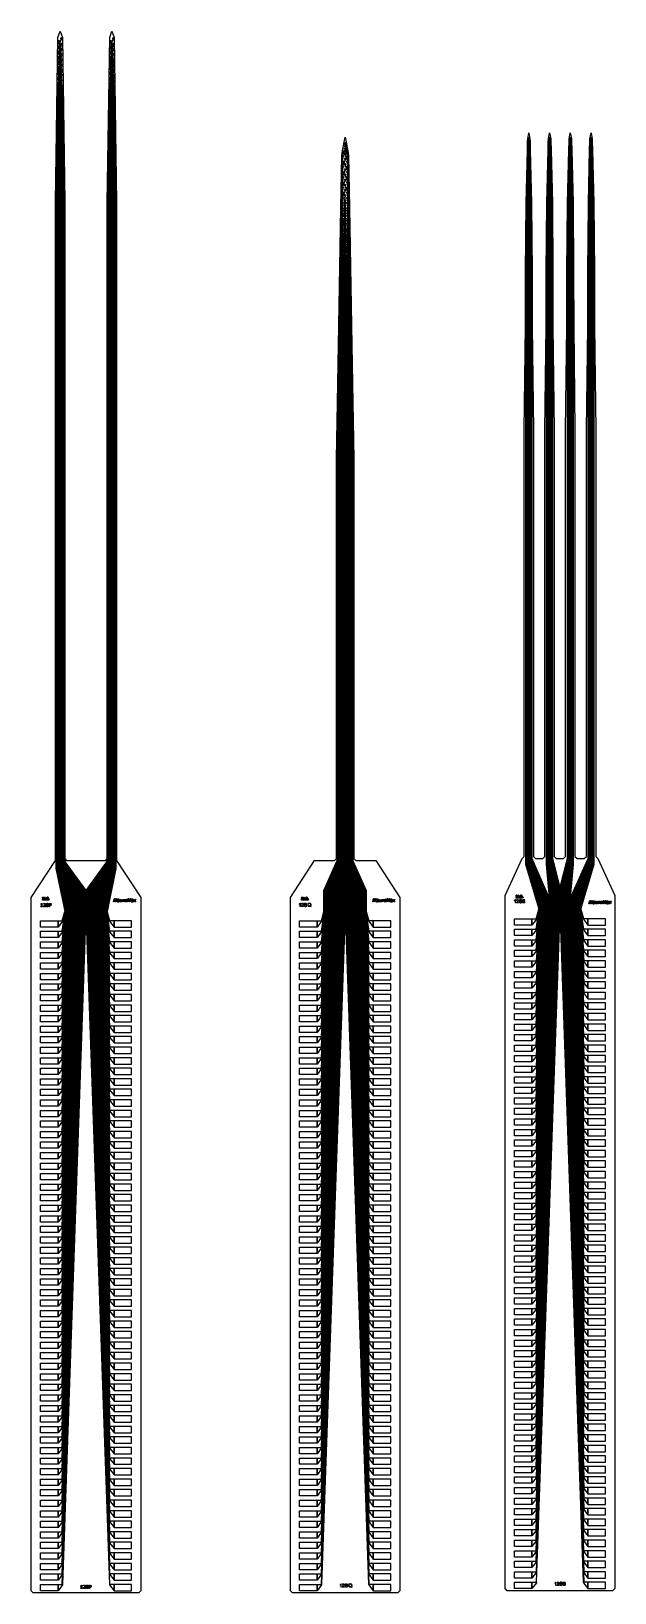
# Model space of a CAD drawing. Header units: inches. Extents: x 106592 to 209533, y 57057 to 74911.
# Drawn here: x 170196 to 175821, y 57278 to 72340 of the extents above; entities that cross this region are included whole.
import ezdxf

# ---------------------------------------------------------------- set-up
doc = ezdxf.new("R2010")
doc.units = ezdxf.units.IN
doc.header["$MEASUREMENT"] = 0
for name, color, linetype in [('metal', 221, 'Continuous'), ('nitride window', 40, 'Continuous'), ('profile', 140, 'Continuous')]:
    doc.layers.add(name, color=color, linetype=linetype)

msp = doc.modelspace()

# ---------------------------------------------------------------- linework, layer by layer
at = {"layer": 'metal'}
for points in [[(170457, 72250), (170467, 72250), (170467, 72240), (170457, 72240)], [(170457, 72240), (170467, 72240), (170462, 72239), (170461, 72239)], [(170457, 72200), (170467, 72200), (170467, 72190), (170457, 72190)], [(170457, 72190), (170467, 72190), (170458, 72189), (170457, 72189)], [(170472, 70570), (170478, 70690), (170478, 70700), (170467, 70711), (170467, 70728), (170478, 70740), (170478, 70750), (170467, 70761), (170467, 70778), (170478, 70790), (170478, 70800), (170467, 70811), (170467, 70828), (170478, 70840), (170478, 70850), (170467, 70861), (170467, 70878), (170478, 70890), (170478, 70900), (170467, 70911), (170467, 70928), (170478, 70940), (170478, 70950), (170467, 70961), (170467, 70978), (170478, 70990), (170478, 71000), (170467, 71011), (170467, 71028), (170478, 71040), (170478, 71050), (170467, 71061), (170467, 71078), (170478, 71090), (170478, 71100), (170467, 71111), (170467, 71128), (170478, 71140), (170478, 71150), (170467, 71161), (170467, 71178), (170478, 71190), (170478, 71200), (170467, 71211), (170467, 71228), (170478, 71240), (170478, 71250), (170467, 71261), (170467, 71278), (170478, 71290), (170478, 71300), (170467, 71311), (170467, 71328), (170478, 71340), (170478, 71350), (170467, 71361), (170467, 71378), (170478, 71390), (170478, 71400), (170467, 71411), (170467, 71428), (170478, 71440), (170478, 71450), (170467, 71461), (170467, 71478), (170478, 71490), (170478, 71500), (170467, 71511), (170467, 71528), (170478, 71540), (170478, 71550), (170467, 71561), (170467, 71578), (170478, 71590), (170478, 71600), (170467, 71611), (170467, 71628), (170478, 71640), (170478, 71650), (170467, 71661), (170467, 71678), (170478, 71690), (170478, 71700), (170467, 71711), (170467, 71728), (170478, 71740), (170478, 71750), (170467, 71761), (170467, 71778), (170478, 71790), (170478, 71800), (170467, 71811), (170467, 71828), (170478, 71840), (170478, 71850), (170467, 71861), (170467, 71878), (170478, 71890), (170478, 71900), (170467, 71911), (170467, 71928), (170478, 71940), (170478, 71950), (170467, 71961), (170467, 71978), (170478, 71990), (170478, 72000), (170467, 72011), (170467, 72028), (170478, 72040), (170478, 72050), (170467, 72061), (170467, 72078), (170478, 72090), (170478, 72100), (170467, 72111), (170467, 72128), (170478, 72140), (170478, 72150), (170467, 72161), (170457, 72187), (170457, 72189), (170458, 72189), (170458, 72187), (170467, 72161), (170479, 72150), (170479, 72139), (170467, 72128), (170467, 72111), (170479, 72100), (170479, 72089), (170467, 72078), (170467, 72061), (170479, 72050), (170479, 72039), (170467, 72028), (170467, 72011), (170479, 72000), (170479, 71989), (170467, 71978), (170467, 71961), (170479, 71950), (170479, 71939), (170467, 71928), (170467, 71911), (170479, 71900), (170479, 71889), (170467, 71878), (170467, 71861), (170479, 71850), (170479, 71839), (170467, 71828), (170467, 71811), (170479, 71800), (170479, 71789), (170467, 71778), (170467, 71761), (170479, 71750), (170479, 71739), (170467, 71728), (170467, 71711), (170479, 71700), (170479, 71689), (170467, 71678), (170467, 71661), (170479, 71650), (170479, 71639), (170467, 71628), (170467, 71611), (170479, 71600), (170479, 71589), (170467, 71578), (170467, 71561), (170479, 71550), (170479, 71539), (170467, 71528), (170467, 71511), (170479, 71500), (170479, 71489), (170467, 71478), (170467, 71461), (170479, 71450), (170479, 71439), (170467, 71428), (170467, 71411), (170479, 71400), (170479, 71389), (170467, 71378), (170467, 71361), (170479, 71350), (170479, 71339), (170467, 71328), (170467, 71311), (170479, 71300), (170479, 71289), (170467, 71278), (170467, 71261), (170479, 71250), (170479, 71239), (170467, 71228), (170467, 71211), (170479, 71200), (170479, 71189), (170467, 71178), (170467, 71161), (170479, 71150), (170479, 71139), (170467, 71128), (170467, 71111), (170479, 71100), (170479, 71089), (170467, 71078), (170467, 71061), (170479, 71050), (170479, 71039), (170467, 71028), (170467, 71011), (170479, 71000), (170479, 70989), (170467, 70978), (170467, 70961), (170479, 70950), (170479, 70939), (170467, 70928), (170467, 70911), (170479, 70900), (170479, 70889), (170467, 70878), (170467, 70861), (170479, 70850), (170479, 70839), (170467, 70828), (170467, 70811), (170479, 70800), (170479, 70789), (170467, 70778), (170467, 70761), (170479, 70750), (170479, 70739), (170467, 70728), (170467, 70711), (170479, 70700), (170479, 70689), (170473, 70570)], [(170457, 72150), (170467, 72150), (170467, 72140), (170457, 72140)], [(170474, 70570), (170479, 70689), (170479, 70700), (170468, 70712), (170468, 70728), (170479, 70739), (170479, 70750), (170468, 70762), (170468, 70778), (170479, 70789), (170479, 70800), (170468, 70812), (170468, 70828), (170479, 70839), (170479, 70850), (170468, 70862), (170468, 70878), (170479, 70889), (170479, 70900), (170468, 70912), (170468, 70928), (170479, 70939), (170479, 70950), (170468, 70962), (170468, 70978), (170479, 70989), (170479, 71000), (170468, 71012), (170468, 71028), (170479, 71039), (170479, 71050), (170468, 71062), (170468, 71078), (170479, 71089), (170479, 71100), (170468, 71112), (170468, 71128), (170479, 71139), (170479, 71150), (170468, 71162), (170468, 71178), (170479, 71189), (170479, 71200), (170468, 71212), (170468, 71228), (170479, 71239), (170479, 71250), (170468, 71262), (170468, 71278), (170479, 71289), (170479, 71300), (170468, 71312), (170468, 71328), (170479, 71339), (170479, 71350), (170468, 71362), (170468, 71378), (170479, 71389), (170479, 71400), (170468, 71412), (170468, 71428), (170479, 71439), (170479, 71450), (170468, 71462), (170468, 71478), (170479, 71489), (170479, 71500), (170468, 71512), (170468, 71528), (170479, 71539), (170479, 71550), (170468, 71562), (170468, 71578), (170479, 71589), (170479, 71600), (170468, 71612), (170468, 71628), (170479, 71639), (170479, 71650), (170468, 71662), (170468, 71678), (170479, 71689), (170479, 71700), (170468, 71712), (170468, 71728), (170479, 71739), (170479, 71750), (170468, 71762), (170468, 71778), (170479, 71789), (170479, 71800), (170468, 71812), (170468, 71828), (170479, 71839), (170479, 71850), (170468, 71862), (170468, 71878), (170479, 71889), (170479, 71900), (170468, 71912), (170468, 71928), (170479, 71939), (170479, 71950), (170468, 71962), (170468, 71978), (170479, 71989), (170479, 72000), (170468, 72012), (170468, 72028), (170479, 72039), (170479, 72050), (170468, 72062), (170468, 72078), (170479, 72089), (170479, 72100), (170468, 72112), (170468, 72128), (170479, 72139), (170479, 72150), (170468, 72162), (170468, 72178), (170479, 72189), (170479, 72200), (170468, 72212), (170461, 72237), (170461, 72239), (170462, 72239), (170462, 72237), (170468, 72212), (170480, 72200), (170480, 72189), (170468, 72177), (170468, 72162), (170480, 72150), (170480, 72139), (170468, 72127), (170468, 72112), (170480, 72100), (170480, 72089), (170468, 72077), (170468, 72062), (170480, 72050), (170480, 72039), (170468, 72027), (170468, 72012), (170480, 72000), (170480, 71989), (170468, 71977), (170468, 71962), (170480, 71950), (170480, 71939), (170468, 71927), (170468, 71912), (170480, 71900), (170480, 71889), (170468, 71877), (170468, 71862), (170480, 71850), (170480, 71839), (170468, 71827), (170468, 71812), (170480, 71800), (170480, 71789), (170468, 71777), (170468, 71762), (170480, 71750), (170480, 71739), (170468, 71727), (170468, 71712), (170480, 71700), (170480, 71689), (170468, 71677), (170468, 71662), (170480, 71650), (170480, 71639), (170468, 71627), (170468, 71612), (170480, 71600), (170480, 71589), (170468, 71577), (170468, 71562), (170480, 71550), (170480, 71539), (170468, 71527), (170468, 71512), (170480, 71500), (170480, 71489), (170468, 71477), (170468, 71462), (170480, 71450), (170480, 71439), (170468, 71427), (170468, 71412), (170480, 71400), (170480, 71389), (170468, 71377), (170468, 71362), (170480, 71350), (170480, 71339), (170468, 71327), (170468, 71312), (170480, 71300), (170480, 71289), (170468, 71277), (170468, 71262), (170480, 71250), (170480, 71239), (170468, 71227), (170468, 71212), (170480, 71200), (170480, 71189), (170468, 71177), (170468, 71162), (170480, 71150), (170480, 71139), (170468, 71127), (170468, 71112), (170480, 71100), (170480, 71089), (170468, 71077), (170468, 71062), (170480, 71050), (170480, 71039), (170468, 71027), (170468, 71012), (170480, 71000), (170480, 70989), (170468, 70977), (170468, 70962), (170480, 70950), (170480, 70939), (170468, 70927), (170468, 70912), (170480, 70900), (170480, 70889), (170468, 70877), (170468, 70862), (170480, 70850), (170480, 70839), (170468, 70827), (170468, 70812), (170480, 70800), (170480, 70789), (170468, 70777), (170468, 70762), (170480, 70750), (170480, 70739), (170468, 70727), (170468, 70712), (170480, 70700), (170480, 70689), (170474, 70570)], [(170475, 70570), (170480, 70689), (170480, 70701), (170469, 70712), (170469, 70727), (170480, 70739), (170480, 70751), (170469, 70762), (170469, 70777), (170480, 70789), (170480, 70801), (170469, 70812), (170469, 70827), (170480, 70839), (170480, 70851), (170469, 70862), (170469, 70877), (170480, 70889), (170480, 70901), (170469, 70912), (170469, 70927), (170480, 70939), (170480, 70951), (170469, 70962), (170469, 70977), (170480, 70989), (170480, 71001), (170469, 71012), (170469, 71027), (170480, 71039), (170480, 71051), (170469, 71062), (170469, 71077), (170480, 71089), (170480, 71101), (170469, 71112), (170469, 71127), (170480, 71139), (170480, 71151), (170469, 71162), (170469, 71177), (170480, 71189), (170480, 71201), (170469, 71212), (170469, 71227), (170480, 71239), (170480, 71251), (170469, 71262), (170469, 71277), (170480, 71289), (170480, 71301), (170469, 71312), (170469, 71327), (170480, 71339), (170480, 71351), (170469, 71362), (170469, 71377), (170480, 71389), (170480, 71401), (170469, 71412), (170469, 71427), (170480, 71439), (170480, 71451), (170469, 71462), (170469, 71477), (170480, 71489), (170480, 71501), (170469, 71512), (170469, 71527), (170480, 71539), (170480, 71551), (170469, 71562), (170469, 71577), (170480, 71589), (170480, 71601), (170469, 71612), (170469, 71627), (170480, 71639), (170480, 71651), (170469, 71662), (170469, 71677), (170480, 71689), (170480, 71701), (170469, 71712), (170469, 71727), (170480, 71739), (170480, 71751), (170469, 71762), (170469, 71777), (170480, 71789), (170480, 71801), (170469, 71812), (170469, 71827), (170480, 71839), (170480, 71851), (170469, 71862), (170469, 71877), (170480, 71889), (170480, 71901), (170469, 71912), (170469, 71927), (170480, 71939), (170480, 71951), (170469, 71962), (170469, 71977), (170480, 71989), (170480, 72001), (170469, 72012), (170469, 72027), (170480, 72039), (170480, 72051), (170469, 72062), (170469, 72077), (170480, 72089), (170480, 72101), (170469, 72112), (170469, 72127), (170480, 72139), (170480, 72151), (170469, 72162), (170469, 72177), (170480, 72189), (170480, 72201), (170469, 72212), (170469, 72227), (170486, 72262), (170486, 72264), (170487, 72264), (170487, 72262), (170469, 72227), (170469, 72212), (170481, 72201), (170481, 72188), (170469, 72177), (170469, 72162), (170481, 72151), (170481, 72138), (170469, 72127), (170469, 72112), (170481, 72101), (170481, 72088), (170469, 72077), (170469, 72062), (170481, 72051), (170481, 72038), (170469, 72027), (170469, 72012), (170481, 72001), (170481, 71988), (170469, 71977), (170469, 71962), (170481, 71951), (170481, 71938), (170469, 71927), (170469, 71912), (170481, 71901), (170481, 71888), (170469, 71877), (170469, 71862), (170481, 71851), (170481, 71838), (170469, 71827), (170469, 71812), (170481, 71801), (170481, 71788), (170469, 71777), (170469, 71762), (170481, 71751), (170481, 71738), (170469, 71727), (170469, 71712), (170481, 71701), (170481, 71688), (170469, 71677), (170469, 71662), (170481, 71651), (170481, 71638), (170469, 71627), (170469, 71612), (170481, 71601), (170481, 71588), (170469, 71577), (170469, 71562), (170481, 71551), (170481, 71538), (170469, 71527), (170469, 71512), (170481, 71501), (170481, 71488), (170469, 71477), (170469, 71462), (170481, 71451), (170481, 71438), (170469, 71427), (170469, 71412), (170481, 71401), (170481, 71388), (170469, 71377), (170469, 71362), (170481, 71351), (170481, 71338), (170469, 71327), (170469, 71312), (170481, 71301), (170481, 71288), (170469, 71277), (170469, 71262), (170481, 71251), (170481, 71238), (170469, 71227), (170469, 71212), (170481, 71201), (170481, 71188), (170469, 71177), (170469, 71162), (170481, 71151), (170481, 71138), (170469, 71127), (170469, 71112), (170481, 71101), (170481, 71088), (170469, 71077), (170469, 71062), (170481, 71051), (170481, 71038), (170469, 71027), (170469, 71012), (170481, 71001), (170481, 70988), (170469, 70977), (170469, 70962), (170481, 70951), (170481, 70938), (170469, 70927), (170469, 70912), (170481, 70901), (170481, 70888), (170469, 70877), (170469, 70862), (170481, 70851), (170481, 70838), (170469, 70827), (170469, 70812), (170481, 70801), (170481, 70788), (170469, 70777), (170469, 70762), (170481, 70751), (170481, 70738), (170469, 70727), (170469, 70712), (170481, 70701), (170481, 70688), (170475, 70570)], [(170476, 70570), (170481, 70688), (170481, 70701), (170470, 70713), (170470, 70727), (170481, 70738), (170481, 70751), (170470, 70763), (170470, 70777), (170481, 70788), (170481, 70801), (170470, 70813), (170470, 70827), (170481, 70838), (170481, 70851), (170470, 70863), (170470, 70877), (170481, 70888), (170481, 70901), (170470, 70913), (170470, 70927), (170481, 70938), (170481, 70951), (170470, 70963), (170470, 70977), (170481, 70988), (170481, 71001), (170470, 71013), (170470, 71027), (170481, 71038), (170481, 71051), (170470, 71063), (170470, 71077), (170481, 71088), (170481, 71101), (170470, 71113), (170470, 71127), (170481, 71138), (170481, 71151), (170470, 71163), (170470, 71177), (170481, 71188), (170481, 71201), (170470, 71213), (170470, 71227), (170481, 71238), (170481, 71251), (170470, 71263), (170470, 71277), (170481, 71288), (170481, 71301), (170470, 71313), (170470, 71327), (170481, 71338), (170481, 71351), (170470, 71363), (170470, 71377), (170481, 71388), (170481, 71401), (170470, 71413), (170470, 71427), (170481, 71438), (170481, 71451), (170470, 71463), (170470, 71477), (170481, 71488), (170481, 71501), (170470, 71513), (170470, 71527), (170481, 71538), (170481, 71551), (170470, 71563), (170470, 71577), (170481, 71588), (170481, 71601), (170470, 71613), (170470, 71627), (170481, 71638), (170481, 71651), (170470, 71663), (170470, 71677), (170481, 71688), (170481, 71701), (170470, 71713), (170470, 71727), (170481, 71738), (170481, 71751), (170470, 71763), (170470, 71777), (170481, 71788), (170481, 71801), (170470, 71813), (170470, 71827), (170481, 71838), (170481, 71851), (170470, 71863), (170470, 71877), (170481, 71888), (170481, 71901), (170470, 71913), (170470, 71927), (170481, 71938), (170481, 71951), (170470, 71963), (170470, 71977), (170481, 71988), (170481, 72001), (170470, 72013), (170470, 72027), (170481, 72038), (170481, 72051), (170470, 72063), (170470, 72077), (170481, 72088), (170481, 72101), (170470, 72113), (170470, 72127), (170481, 72138), (170481, 72151), (170470, 72163), (170470, 72177), (170481, 72188), (170481, 72201), (170486, 72212), (170486, 72214), (170487, 72214), (170487, 72212), (170482, 72201), (170482, 72188), (170470, 72176), (170470, 72163), (170482, 72151), (170482, 72138), (170470, 72126), (170470, 72113), (170482, 72101), (170482, 72088), (170470, 72076), (170470, 72063), (170482, 72051), (170482, 72038), (170470, 72026), (170470, 72013), (170482, 72001), (170482, 71988), (170470, 71976), (170470, 71963), (170482, 71951), (170482, 71938), (170470, 71926), (170470, 71913), (170482, 71901), (170482, 71888), (170470, 71876), (170470, 71863), (170482, 71851), (170482, 71838), (170470, 71826), (170470, 71813), (170482, 71801), (170482, 71788), (170470, 71776), (170470, 71763), (170482, 71751), (170482, 71738), (170470, 71726), (170470, 71713), (170482, 71701), (170482, 71688), (170470, 71676), (170470, 71663), (170482, 71651), (170482, 71638), (170470, 71626), (170470, 71613), (170482, 71601), (170482, 71588), (170470, 71576), (170470, 71563), (170482, 71551), (170482, 71538), (170470, 71526), (170470, 71513), (170482, 71501), (170482, 71488), (170470, 71476), (170470, 71463), (170482, 71451), (170482, 71438), (170470, 71426), (170470, 71413), (170482, 71401), (170482, 71388), (170470, 71376), (170470, 71363), (170482, 71351), (170482, 71338), (170470, 71326), (170470, 71313), (170482, 71301), (170482, 71288), (170470, 71276), (170470, 71263), (170482, 71251), (170482, 71238), (170470, 71226), (170470, 71213), (170482, 71201), (170482, 71188), (170470, 71176), (170470, 71163), (170482, 71151), (170482, 71138), (170470, 71126), (170470, 71113), (170482, 71101), (170482, 71088), (170470, 71076), (170470, 71063), (170482, 71051), (170482, 71038), (170470, 71026), (170470, 71013), (170482, 71001), (170482, 70988), (170470, 70976), (170470, 70963), (170482, 70951), (170482, 70938), (170470, 70926), (170470, 70913), (170482, 70901), (170482, 70888), (170470, 70876), (170470, 70863), (170482, 70851), (170482, 70838), (170470, 70826), (170470, 70813), (170482, 70801), (170482, 70788), (170470, 70776), (170470, 70763), (170482, 70751), (170482, 70738), (170470, 70726), (170470, 70713), (170482, 70701), (170482, 70688), (170477, 70570)], [(170477, 70570), (170482, 70688), (170482, 70702), (170471, 70713), (170471, 70726), (170482, 70738), (170482, 70752), (170471, 70763), (170471, 70776), (170482, 70788), (170482, 70802), (170471, 70813), (170471, 70826), (170482, 70838), (170482, 70852), (170471, 70863), (170471, 70876), (170482, 70888), (170482, 70902), (170471, 70913), (170471, 70926), (170482, 70938), (170482, 70952), (170471, 70963), (170471, 70976), (170482, 70988), (170482, 71002), (170471, 71013), (170471, 71026), (170482, 71038), (170482, 71052), (170471, 71063), (170471, 71076), (170482, 71088), (170482, 71102), (170471, 71113), (170471, 71126), (170482, 71138), (170482, 71152), (170471, 71163), (170471, 71176), (170482, 71188), (170482, 71202), (170471, 71213), (170471, 71226), (170482, 71238), (170482, 71252), (170471, 71263), (170471, 71276), (170482, 71288), (170482, 71302), (170471, 71313), (170471, 71326), (170482, 71338), (170482, 71352), (170471, 71363), (170471, 71376), (170482, 71388), (170482, 71402), (170471, 71413), (170471, 71426), (170482, 71438), (170482, 71452), (170471, 71463), (170471, 71476), (170482, 71488), (170482, 71502), (170471, 71513), (170471, 71526), (170482, 71538), (170482, 71552), (170471, 71563), (170471, 71576), (170482, 71588), (170482, 71602), (170471, 71613), (170471, 71626), (170482, 71638), (170482, 71652), (170471, 71663), (170471, 71676), (170482, 71688), (170482, 71702), (170471, 71713), (170471, 71726), (170482, 71738), (170482, 71752), (170471, 71763), (170471, 71776), (170482, 71788), (170482, 71802), (170471, 71813), (170471, 71826), (170482, 71838), (170482, 71852), (170471, 71863), (170471, 71876), (170482, 71888), (170482, 71902), (170471, 71913), (170471, 71926), (170482, 71938), (170482, 71952), (170471, 71963), (170471, 71976), (170482, 71988), (170482, 72002), (170471, 72013), (170471, 72026), (170482, 72038), (170482, 72052), (170471, 72063), (170471, 72076), (170482, 72088), (170482, 72102), (170471, 72113), (170471, 72126), (170482, 72138), (170482, 72152), (170491, 72162), (170491, 72164), (170492, 72164), (170492, 72162), (170483, 72151), (170483, 72137), (170471, 72126), (170471, 72113), (170483, 72102), (170483, 72087), (170471, 72076), (170471, 72063), (170483, 72052), (170483, 72037), (170471, 72026), (170471, 72013), (170483, 72002), (170483, 71987), (170471, 71976), (170471, 71963), (170483, 71952), (170483, 71937), (170471, 71926), (170471, 71913), (170483, 71902), (170483, 71887), (170471, 71876), (170471, 71863), (170483, 71852), (170483, 71837), (170471, 71826), (170471, 71813), (170483, 71802), (170483, 71787), (170471, 71776), (170471, 71763), (170483, 71752), (170483, 71737), (170471, 71726), (170471, 71713), (170483, 71702), (170483, 71687), (170471, 71676), (170471, 71663), (170483, 71652), (170483, 71637), (170471, 71626), (170471, 71613), (170483, 71602), (170483, 71587), (170471, 71576), (170471, 71563), (170483, 71552), (170483, 71537), (170471, 71526), (170471, 71513), (170483, 71502), (170483, 71487), (170471, 71476), (170471, 71463), (170483, 71452), (170483, 71437), (170471, 71426), (170471, 71413), (170483, 71402), (170483, 71387), (170471, 71376), (170471, 71363), (170483, 71352), (170483, 71337), (170471, 71326), (170471, 71313), (170483, 71302), (170483, 71287), (170471, 71276), (170471, 71263), (170483, 71252), (170483, 71237), (170471, 71226), (170471, 71213), (170483, 71202), (170483, 71187), (170471, 71176), (170471, 71163), (170483, 71152), (170483, 71137), (170471, 71126), (170471, 71113), (170483, 71102), (170483, 71087), (170471, 71076), (170471, 71063), (170483, 71052), (170483, 71037), (170471, 71026), (170471, 71013), (170483, 71002), (170483, 70987), (170471, 70976), (170471, 70963), (170483, 70952), (170483, 70937), (170471, 70926), (170471, 70913), (170483, 70902), (170483, 70887), (170471, 70876), (170471, 70863), (170483, 70852), (170483, 70837), (170471, 70826), (170471, 70813), (170483, 70802), (170483, 70787), (170471, 70776), (170471, 70763), (170483, 70752), (170483, 70737), (170471, 70726), (170471, 70713), (170483, 70702), (170483, 70687), (170478, 70570)], [(170482, 72275), (170492, 72275), (170492, 72265), (170482, 72265)], [(170482, 72265), (170492, 72265), (170487, 72264), (170486, 72264)], [(170482, 72225), (170492, 72225), (170492, 72215), (170482, 72215)], [(170482, 72215), (170492, 72215), (170487, 72214), (170486, 72214)], [(170482, 72175), (170492, 72175), (170492, 72165), (170482, 72165)], [(170492, 72165), (170482, 72165), (170491, 72164), (170492, 72164)], [(170957, 72250), (170967, 72250), (170967, 72240), (170957, 72240)], [(170957, 72240), (170967, 72240), (170962, 72239), (170961, 72239)], [(170957, 72200), (170967, 72200), (170967, 72190), (170957, 72190)], [(170957, 72190), (170967, 72190), (170958, 72189), (170957, 72189)], [(170972, 70570), (170978, 70690), (170978, 70700), (170967, 70711), (170967, 70728), (170978, 70740), (170978, 70750), (170967, 70761), (170967, 70778), (170978, 70790), (170978, 70800), (170967, 70811), (170967, 70828), (170978, 70840), (170978, 70850), (170967, 70861), (170967, 70878), (170978, 70890), (170978, 70900), (170967, 70911), (170967, 70928), (170978, 70940), (170978, 70950), (170967, 70961), (170967, 70978), (170978, 70990), (170978, 71000), (170967, 71011), (170967, 71028), (170978, 71040), (170978, 71050), (170967, 71061), (170967, 71078), (170978, 71090), (170978, 71100), (170967, 71111), (170967, 71128), (170978, 71140), (170978, 71150), (170967, 71161), (170967, 71178), (170978, 71190), (170978, 71200), (170967, 71211), (170967, 71228), (170978, 71240), (170978, 71250), (170967, 71261), (170967, 71278), (170978, 71290), (170978, 71300), (170967, 71311), (170967, 71328), (170978, 71340), (170978, 71350), (170967, 71361), (170967, 71378), (170978, 71390), (170978, 71400), (170967, 71411), (170967, 71428), (170978, 71440), (170978, 71450), (170967, 71461), (170967, 71478), (170978, 71490), (170978, 71500), (170967, 71511), (170967, 71528), (170978, 71540), (170978, 71550), (170967, 71561), (170967, 71578), (170978, 71590), (170978, 71600), (170967, 71611), (170967, 71628), (170978, 71640), (170978, 71650), (170967, 71661), (170967, 71678), (170978, 71690), (170978, 71700), (170967, 71711), (170967, 71728), (170978, 71740), (170978, 71750), (170967, 71761), (170967, 71778), (170978, 71790), (170978, 71800), (170967, 71811), (170967, 71828), (170978, 71840), (170978, 71850), (170967, 71861), (170967, 71878), (170978, 71890), (170978, 71900), (170967, 71911), (170967, 71928), (170978, 71940), (170978, 71950), (170967, 71961), (170967, 71978), (170978, 71990), (170978, 72000), (170967, 72011), (170967, 72028), (170978, 72040), (170978, 72050), (170967, 72061), (170967, 72078), (170978, 72090), (170978, 72100), (170967, 72111), (170967, 72128), (170978, 72140), (170978, 72150), (170967, 72161), (170957, 72187), (170957, 72189), (170958, 72189), (170958, 72187), (170967, 72161), (170979, 72150), (170979, 72139), (170967, 72128), (170967, 72111), (170979, 72100), (170979, 72089), (170967, 72078), (170967, 72061), (170979, 72050), (170979, 72039), (170967, 72028), (170967, 72011), (170979, 72000), (170979, 71989), (170967, 71978), (170967, 71961), (170979, 71950), (170979, 71939), (170967, 71928), (170967, 71911), (170979, 71900), (170979, 71889), (170967, 71878), (170967, 71861), (170979, 71850), (170979, 71839), (170967, 71828), (170967, 71811), (170979, 71800), (170979, 71789), (170967, 71778), (170967, 71761), (170979, 71750), (170979, 71739), (170967, 71728), (170967, 71711), (170979, 71700), (170979, 71689), (170967, 71678), (170967, 71661), (170979, 71650), (170979, 71639), (170967, 71628), (170967, 71611), (170979, 71600), (170979, 71589), (170967, 71578), (170967, 71561), (170979, 71550), (170979, 71539), (170967, 71528), (170967, 71511), (170979, 71500), (170979, 71489), (170967, 71478), (170967, 71461), (170979, 71450), (170979, 71439), (170967, 71428), (170967, 71411), (170979, 71400), (170979, 71389), (170967, 71378), (170967, 71361), (170979, 71350), (170979, 71339), (170967, 71328), (170967, 71311), (170979, 71300), (170979, 71289), (170967, 71278), (170967, 71261), (170979, 71250), (170979, 71239), (170967, 71228), (170967, 71211), (170979, 71200), (170979, 71189), (170967, 71178), (170967, 71161), (170979, 71150), (170979, 71139), (170967, 71128), (170967, 71111), (170979, 71100), (170979, 71089), (170967, 71078), (170967, 71061), (170979, 71050), (170979, 71039), (170967, 71028), (170967, 71011), (170979, 71000), (170979, 70989), (170967, 70978), (170967, 70961), (170979, 70950), (170979, 70939), (170967, 70928), (170967, 70911), (170979, 70900), (170979, 70889), (170967, 70878), (170967, 70861), (170979, 70850), (170979, 70839), (170967, 70828), (170967, 70811), (170979, 70800), (170979, 70789), (170967, 70778), (170967, 70761), (170979, 70750), (170979, 70739), (170967, 70728), (170967, 70711), (170979, 70700), (170979, 70689), (170973, 70570)], [(170957, 72150), (170967, 72150), (170967, 72140), (170957, 72140)], [(170974, 70570), (170979, 70689), (170979, 70700), (170968, 70712), (170968, 70728), (170979, 70739), (170979, 70750), (170968, 70762), (170968, 70778), (170979, 70789), (170979, 70800), (170968, 70812), (170968, 70828), (170979, 70839), (170979, 70850), (170968, 70862), (170968, 70878), (170979, 70889), (170979, 70900), (170968, 70912), (170968, 70928), (170979, 70939), (170979, 70950), (170968, 70962), (170968, 70978), (170979, 70989), (170979, 71000), (170968, 71012), (170968, 71028), (170979, 71039), (170979, 71050), (170968, 71062), (170968, 71078), (170979, 71089), (170979, 71100), (170968, 71112), (170968, 71128), (170979, 71139), (170979, 71150), (170968, 71162), (170968, 71178), (170979, 71189), (170979, 71200), (170968, 71212), (170968, 71228), (170979, 71239), (170979, 71250), (170968, 71262), (170968, 71278), (170979, 71289), (170979, 71300), (170968, 71312), (170968, 71328), (170979, 71339), (170979, 71350), (170968, 71362), (170968, 71378), (170979, 71389), (170979, 71400), (170968, 71412), (170968, 71428), (170979, 71439), (170979, 71450), (170968, 71462), (170968, 71478), (170979, 71489), (170979, 71500), (170968, 71512), (170968, 71528), (170979, 71539), (170979, 71550), (170968, 71562), (170968, 71578), (170979, 71589), (170979, 71600), (170968, 71612), (170968, 71628), (170979, 71639), (170979, 71650), (170968, 71662), (170968, 71678), (170979, 71689), (170979, 71700), (170968, 71712), (170968, 71728), (170979, 71739), (170979, 71750), (170968, 71762), (170968, 71778), (170979, 71789), (170979, 71800), (170968, 71812), (170968, 71828), (170979, 71839), (170979, 71850), (170968, 71862), (170968, 71878), (170979, 71889), (170979, 71900), (170968, 71912), (170968, 71928), (170979, 71939), (170979, 71950), (170968, 71962), (170968, 71978), (170979, 71989), (170979, 72000), (170968, 72012), (170968, 72028), (170979, 72039), (170979, 72050), (170968, 72062), (170968, 72078), (170979, 72089), (170979, 72100), (170968, 72112), (170968, 72128), (170979, 72139), (170979, 72150), (170968, 72162), (170968, 72178), (170979, 72189), (170979, 72200), (170968, 72212), (170961, 72237), (170961, 72239), (170962, 72239), (170962, 72237), (170968, 72212), (170980, 72200), (170980, 72189), (170968, 72177), (170968, 72162), (170980, 72150), (170980, 72139), (170968, 72127), (170968, 72112), (170980, 72100), (170980, 72089), (170968, 72077), (170968, 72062), (170980, 72050), (170980, 72039), (170968, 72027), (170968, 72012), (170980, 72000), (170980, 71989), (170968, 71977), (170968, 71962), (170980, 71950), (170980, 71939), (170968, 71927), (170968, 71912), (170980, 71900), (170980, 71889), (170968, 71877), (170968, 71862), (170980, 71850), (170980, 71839), (170968, 71827), (170968, 71812), (170980, 71800), (170980, 71789), (170968, 71777), (170968, 71762), (170980, 71750), (170980, 71739), (170968, 71727), (170968, 71712), (170980, 71700), (170980, 71689), (170968, 71677), (170968, 71662), (170980, 71650), (170980, 71639), (170968, 71627), (170968, 71612), (170980, 71600), (170980, 71589), (170968, 71577), (170968, 71562), (170980, 71550), (170980, 71539), (170968, 71527), (170968, 71512), (170980, 71500), (170980, 71489), (170968, 71477), (170968, 71462), (170980, 71450), (170980, 71439), (170968, 71427), (170968, 71412), (170980, 71400), (170980, 71389), (170968, 71377), (170968, 71362), (170980, 71350), (170980, 71339), (170968, 71327), (170968, 71312), (170980, 71300), (170980, 71289), (170968, 71277), (170968, 71262), (170980, 71250), (170980, 71239), (170968, 71227), (170968, 71212), (170980, 71200), (170980, 71189), (170968, 71177), (170968, 71162), (170980, 71150), (170980, 71139), (170968, 71127), (170968, 71112), (170980, 71100), (170980, 71089), (170968, 71077), (170968, 71062), (170980, 71050), (170980, 71039), (170968, 71027), (170968, 71012), (170980, 71000), (170980, 70989), (170968, 70977), (170968, 70962), (170980, 70950), (170980, 70939), (170968, 70927), (170968, 70912), (170980, 70900), (170980, 70889), (170968, 70877), (170968, 70862), (170980, 70850), (170980, 70839), (170968, 70827), (170968, 70812), (170980, 70800), (170980, 70789), (170968, 70777), (170968, 70762), (170980, 70750), (170980, 70739), (170968, 70727), (170968, 70712), (170980, 70700), (170980, 70689), (170974, 70570)], [(170975, 70570), (170980, 70689), (170980, 70701), (170969, 70712), (170969, 70727), (170980, 70739), (170980, 70751), (170969, 70762), (170969, 70777), (170980, 70789), (170980, 70801), (170969, 70812), (170969, 70827), (170980, 70839), (170980, 70851), (170969, 70862), (170969, 70877), (170980, 70889), (170980, 70901), (170969, 70912), (170969, 70927), (170980, 70939), (170980, 70951), (170969, 70962), (170969, 70977), (170980, 70989), (170980, 71001), (170969, 71012), (170969, 71027), (170980, 71039), (170980, 71051), (170969, 71062), (170969, 71077), (170980, 71089), (170980, 71101), (170969, 71112), (170969, 71127), (170980, 71139), (170980, 71151), (170969, 71162), (170969, 71177), (170980, 71189), (170980, 71201), (170969, 71212), (170969, 71227), (170980, 71239), (170980, 71251), (170969, 71262), (170969, 71277), (170980, 71289), (170980, 71301), (170969, 71312), (170969, 71327), (170980, 71339), (170980, 71351), (170969, 71362), (170969, 71377), (170980, 71389), (170980, 71401), (170969, 71412), (170969, 71427), (170980, 71439), (170980, 71451), (170969, 71462), (170969, 71477), (170980, 71489), (170980, 71501), (170969, 71512), (170969, 71527), (170980, 71539), (170980, 71551), (170969, 71562), (170969, 71577), (170980, 71589), (170980, 71601), (170969, 71612), (170969, 71627), (170980, 71639), (170980, 71651), (170969, 71662), (170969, 71677), (170980, 71689), (170980, 71701), (170969, 71712), (170969, 71727), (170980, 71739), (170980, 71751), (170969, 71762), (170969, 71777), (170980, 71789), (170980, 71801), (170969, 71812), (170969, 71827), (170980, 71839), (170980, 71851), (170969, 71862), (170969, 71877), (170980, 71889), (170980, 71901), (170969, 71912), (170969, 71927), (170980, 71939), (170980, 71951), (170969, 71962), (170969, 71977), (170980, 71989), (170980, 72001), (170969, 72012), (170969, 72027), (170980, 72039), (170980, 72051), (170969, 72062), (170969, 72077), (170980, 72089), (170980, 72101), (170969, 72112), (170969, 72127), (170980, 72139), (170980, 72151), (170969, 72162), (170969, 72177), (170980, 72189), (170980, 72201), (170969, 72212), (170969, 72227), (170986, 72262), (170986, 72264), (170987, 72264), (170987, 72262), (170969, 72227), (170969, 72212), (170981, 72201), (170981, 72188), (170969, 72177), (170969, 72162), (170981, 72151), (170981, 72138), (170969, 72127), (170969, 72112), (170981, 72101), (170981, 72088), (170969, 72077), (170969, 72062), (170981, 72051), (170981, 72038), (170969, 72027), (170969, 72012), (170981, 72001), (170981, 71988), (170969, 71977), (170969, 71962), (170981, 71951), (170981, 71938), (170969, 71927), (170969, 71912), (170981, 71901), (170981, 71888), (170969, 71877), (170969, 71862), (170981, 71851), (170981, 71838), (170969, 71827), (170969, 71812), (170981, 71801), (170981, 71788), (170969, 71777), (170969, 71762), (170981, 71751), (170981, 71738), (170969, 71727), (170969, 71712), (170981, 71701), (170981, 71688), (170969, 71677), (170969, 71662), (170981, 71651), (170981, 71638), (170969, 71627), (170969, 71612), (170981, 71601), (170981, 71588), (170969, 71577), (170969, 71562), (170981, 71551), (170981, 71538), (170969, 71527), (170969, 71512), (170981, 71501), (170981, 71488), (170969, 71477), (170969, 71462), (170981, 71451), (170981, 71438), (170969, 71427), (170969, 71412), (170981, 71401), (170981, 71388), (170969, 71377), (170969, 71362), (170981, 71351), (170981, 71338), (170969, 71327), (170969, 71312), (170981, 71301), (170981, 71288), (170969, 71277), (170969, 71262), (170981, 71251), (170981, 71238), (170969, 71227), (170969, 71212), (170981, 71201), (170981, 71188), (170969, 71177), (170969, 71162), (170981, 71151), (170981, 71138), (170969, 71127), (170969, 71112), (170981, 71101), (170981, 71088), (170969, 71077), (170969, 71062), (170981, 71051), (170981, 71038), (170969, 71027), (170969, 71012), (170981, 71001), (170981, 70988), (170969, 70977), (170969, 70962), (170981, 70951), (170981, 70938), (170969, 70927), (170969, 70912), (170981, 70901), (170981, 70888), (170969, 70877), (170969, 70862), (170981, 70851), (170981, 70838), (170969, 70827), (170969, 70812), (170981, 70801), (170981, 70788), (170969, 70777), (170969, 70762), (170981, 70751), (170981, 70738), (170969, 70727), (170969, 70712), (170981, 70701), (170981, 70688), (170975, 70570)], [(170976, 70570), (170981, 70688), (170981, 70701), (170970, 70713), (170970, 70727), (170981, 70738), (170981, 70751), (170970, 70763), (170970, 70777), (170981, 70788), (170981, 70801), (170970, 70813), (170970, 70827), (170981, 70838), (170981, 70851), (170970, 70863), (170970, 70877), (170981, 70888), (170981, 70901), (170970, 70913), (170970, 70927), (170981, 70938), (170981, 70951), (170970, 70963), (170970, 70977), (170981, 70988), (170981, 71001), (170970, 71013), (170970, 71027), (170981, 71038), (170981, 71051), (170970, 71063), (170970, 71077), (170981, 71088), (170981, 71101), (170970, 71113), (170970, 71127), (170981, 71138), (170981, 71151), (170970, 71163), (170970, 71177), (170981, 71188), (170981, 71201), (170970, 71213), (170970, 71227), (170981, 71238), (170981, 71251), (170970, 71263), (170970, 71277), (170981, 71288), (170981, 71301), (170970, 71313), (170970, 71327), (170981, 71338), (170981, 71351), (170970, 71363), (170970, 71377), (170981, 71388), (170981, 71401), (170970, 71413), (170970, 71427), (170981, 71438), (170981, 71451), (170970, 71463), (170970, 71477), (170981, 71488), (170981, 71501), (170970, 71513), (170970, 71527), (170981, 71538), (170981, 71551), (170970, 71563), (170970, 71577), (170981, 71588), (170981, 71601), (170970, 71613), (170970, 71627), (170981, 71638), (170981, 71651), (170970, 71663), (170970, 71677), (170981, 71688), (170981, 71701), (170970, 71713), (170970, 71727), (170981, 71738), (170981, 71751), (170970, 71763), (170970, 71777), (170981, 71788), (170981, 71801), (170970, 71813), (170970, 71827), (170981, 71838), (170981, 71851), (170970, 71863), (170970, 71877), (170981, 71888), (170981, 71901), (170970, 71913), (170970, 71927), (170981, 71938), (170981, 71951), (170970, 71963), (170970, 71977), (170981, 71988), (170981, 72001), (170970, 72013), (170970, 72027), (170981, 72038), (170981, 72051), (170970, 72063), (170970, 72077), (170981, 72088), (170981, 72101), (170970, 72113), (170970, 72127), (170981, 72138), (170981, 72151), (170970, 72163), (170970, 72177), (170981, 72188), (170981, 72201), (170986, 72212), (170986, 72214), (170987, 72214), (170987, 72212), (170982, 72201), (170982, 72188), (170970, 72176), (170970, 72163), (170982, 72151), (170982, 72138), (170970, 72126), (170970, 72113), (170982, 72101), (170982, 72088), (170970, 72076), (170970, 72063), (170982, 72051), (170982, 72038), (170970, 72026), (170970, 72013), (170982, 72001), (170982, 71988), (170970, 71976), (170970, 71963), (170982, 71951), (170982, 71938), (170970, 71926), (170970, 71913), (170982, 71901), (170982, 71888), (170970, 71876), (170970, 71863), (170982, 71851), (170982, 71838), (170970, 71826), (170970, 71813), (170982, 71801), (170982, 71788), (170970, 71776), (170970, 71763), (170982, 71751), (170982, 71738), (170970, 71726), (170970, 71713), (170982, 71701), (170982, 71688), (170970, 71676), (170970, 71663), (170982, 71651), (170982, 71638), (170970, 71626), (170970, 71613), (170982, 71601), (170982, 71588), (170970, 71576), (170970, 71563), (170982, 71551), (170982, 71538), (170970, 71526), (170970, 71513), (170982, 71501), (170982, 71488), (170970, 71476), (170970, 71463), (170982, 71451), (170982, 71438), (170970, 71426), (170970, 71413), (170982, 71401), (170982, 71388), (170970, 71376), (170970, 71363), (170982, 71351), (170982, 71338), (170970, 71326), (170970, 71313), (170982, 71301), (170982, 71288), (170970, 71276), (170970, 71263), (170982, 71251), (170982, 71238), (170970, 71226), (170970, 71213), (170982, 71201), (170982, 71188), (170970, 71176), (170970, 71163), (170982, 71151), (170982, 71138), (170970, 71126), (170970, 71113), (170982, 71101), (170982, 71088), (170970, 71076), (170970, 71063), (170982, 71051), (170982, 71038), (170970, 71026), (170970, 71013), (170982, 71001), (170982, 70988), (170970, 70976), (170970, 70963), (170982, 70951), (170982, 70938), (170970, 70926), (170970, 70913), (170982, 70901), (170982, 70888), (170970, 70876), (170970, 70863), (170982, 70851), (170982, 70838), (170970, 70826), (170970, 70813), (170982, 70801), (170982, 70788), (170970, 70776), (170970, 70763), (170982, 70751), (170982, 70738), (170970, 70726), (170970, 70713), (170982, 70701), (170982, 70688), (170977, 70570)], [(170977, 70570), (170982, 70688), (170982, 70702), (170971, 70713), (170971, 70726), (170982, 70738), (170982, 70752), (170971, 70763), (170971, 70776), (170982, 70788), (170982, 70802), (170971, 70813), (170971, 70826), (170982, 70838), (170982, 70852), (170971, 70863), (170971, 70876), (170982, 70888), (170982, 70902), (170971, 70913), (170971, 70926), (170982, 70938), (170982, 70952), (170971, 70963), (170971, 70976), (170982, 70988), (170982, 71002), (170971, 71013), (170971, 71026), (170982, 71038), (170982, 71052), (170971, 71063), (170971, 71076), (170982, 71088), (170982, 71102), (170971, 71113), (170971, 71126), (170982, 71138), (170982, 71152), (170971, 71163), (170971, 71176), (170982, 71188), (170982, 71202), (170971, 71213), (170971, 71226), (170982, 71238), (170982, 71252), (170971, 71263), (170971, 71276), (170982, 71288), (170982, 71302), (170971, 71313), (170971, 71326), (170982, 71338), (170982, 71352), (170971, 71363), (170971, 71376), (170982, 71388), (170982, 71402), (170971, 71413), (170971, 71426), (170982, 71438), (170982, 71452), (170971, 71463), (170971, 71476), (170982, 71488), (170982, 71502), (170971, 71513), (170971, 71526), (170982, 71538), (170982, 71552), (170971, 71563), (170971, 71576), (170982, 71588), (170982, 71602), (170971, 71613), (170971, 71626), (170982, 71638), (170982, 71652), (170971, 71663), (170971, 71676), (170982, 71688), (170982, 71702), (170971, 71713), (170971, 71726), (170982, 71738), (170982, 71752), (170971, 71763), (170971, 71776), (170982, 71788), (170982, 71802), (170971, 71813), (170971, 71826), (170982, 71838), (170982, 71852), (170971, 71863), (170971, 71876), (170982, 71888), (170982, 71902), (170971, 71913), (170971, 71926), (170982, 71938), (170982, 71952), (170971, 71963), (170971, 71976), (170982, 71988), (170982, 72002), (170971, 72013), (170971, 72026), (170982, 72038), (170982, 72052), (170971, 72063), (170971, 72076), (170982, 72088), (170982, 72102), (170971, 72113), (170971, 72126), (170982, 72138), (170982, 72152), (170991, 72162), (170991, 72164), (170992, 72164), (170992, 72162), (170983, 72151), (170983, 72137), (170971, 72126), (170971, 72113), (170983, 72102), (170983, 72087), (170971, 72076), (170971, 72063), (170983, 72052), (170983, 72037), (170971, 72026), (170971, 72013), (170983, 72002), (170983, 71987), (170971, 71976), (170971, 71963), (170983, 71952), (170983, 71937), (170971, 71926), (170971, 71913), (170983, 71902), (170983, 71887), (170971, 71876), (170971, 71863), (170983, 71852), (170983, 71837), (170971, 71826), (170971, 71813), (170983, 71802), (170983, 71787), (170971, 71776), (170971, 71763), (170983, 71752), (170983, 71737), (170971, 71726), (170971, 71713), (170983, 71702), (170983, 71687), (170971, 71676), (170971, 71663), (170983, 71652), (170983, 71637), (170971, 71626), (170971, 71613), (170983, 71602), (170983, 71587), (170971, 71576), (170971, 71563), (170983, 71552), (170983, 71537), (170971, 71526), (170971, 71513), (170983, 71502), (170983, 71487), (170971, 71476), (170971, 71463), (170983, 71452), (170983, 71437), (170971, 71426), (170971, 71413), (170983, 71402), (170983, 71387), (170971, 71376), (170971, 71363), (170983, 71352), (170983, 71337), (170971, 71326), (170971, 71313), (170983, 71302), (170983, 71287), (170971, 71276), (170971, 71263), (170983, 71252), (170983, 71237), (170971, 71226), (170971, 71213), (170983, 71202), (170983, 71187), (170971, 71176), (170971, 71163), (170983, 71152), (170983, 71137), (170971, 71126), (170971, 71113), (170983, 71102), (170983, 71087), (170971, 71076), (170971, 71063), (170983, 71052), (170983, 71037), (170971, 71026), (170971, 71013), (170983, 71002), (170983, 70987), (170971, 70976), (170971, 70963), (170983, 70952), (170983, 70937), (170971, 70926), (170971, 70913), (170983, 70902), (170983, 70887), (170971, 70876), (170971, 70863), (170983, 70852), (170983, 70837), (170971, 70826), (170971, 70813), (170983, 70802), (170983, 70787), (170971, 70776), (170971, 70763), (170983, 70752), (170983, 70737), (170971, 70726), (170971, 70713), (170983, 70702), (170983, 70687), (170978, 70570)], [(170982, 72275), (170992, 72275), (170992, 72265), (170982, 72265)], [(170982, 72265), (170992, 72265), (170987, 72264), (170986, 72264)], [(170982, 72225), (170992, 72225), (170992, 72215), (170982, 72215)], [(170982, 72215), (170992, 72215), (170987, 72214), (170986, 72214)], [(170982, 72175), (170992, 72175), (170992, 72165), (170982, 72165)], [(170992, 72165), (170982, 72165), (170991, 72164), (170992, 72164)], [(170457, 72140), (170467, 72140), (170458, 72139), (170457, 72139)], [(170471, 70570), (170477, 70690), (170477, 70699), (170466, 70711), (170466, 70729), (170477, 70740), (170477, 70749), (170466, 70761), (170466, 70779), (170477, 70790), (170477, 70799), (170466, 70811), (170466, 70829), (170477, 70840), (170477, 70849), (170466, 70861), (170466, 70879), (170477, 70890), (170477, 70899), (170466, 70911), (170466, 70929), (170477, 70940), (170477, 70949), (170466, 70961), (170466, 70979), (170477, 70990), (170477, 70999), (170466, 71011), (170466, 71029), (170477, 71040), (170477, 71049), (170466, 71061), (170466, 71079), (170477, 71090), (170477, 71099), (170466, 71111), (170466, 71129), (170477, 71140), (170477, 71149), (170466, 71161), (170466, 71179), (170477, 71190), (170477, 71199), (170466, 71211), (170466, 71229), (170477, 71240), (170477, 71249), (170466, 71261), (170466, 71279), (170477, 71290), (170477, 71299), (170466, 71311), (170466, 71329), (170477, 71340), (170477, 71349), (170466, 71361), (170466, 71379), (170477, 71390), (170477, 71399), (170466, 71411), (170466, 71429), (170477, 71440), (170477, 71449), (170466, 71461), (170466, 71479), (170477, 71490), (170477, 71499), (170466, 71511), (170466, 71529), (170477, 71540), (170477, 71549), (170466, 71561), (170466, 71579), (170477, 71590), (170477, 71599), (170466, 71611), (170466, 71629), (170477, 71640), (170477, 71649), (170466, 71661), (170466, 71679), (170477, 71690), (170477, 71699), (170466, 71711), (170466, 71729), (170477, 71740), (170477, 71749), (170466, 71761), (170466, 71779), (170477, 71790), (170477, 71799), (170466, 71811), (170466, 71829), (170477, 71840), (170477, 71849), (170466, 71861), (170466, 71879), (170477, 71890), (170477, 71899), (170466, 71911), (170466, 71929), (170477, 71940), (170477, 71949), (170466, 71961), (170466, 71979), (170477, 71990), (170477, 71999), (170466, 72011), (170466, 72029), (170477, 72040), (170477, 72049), (170466, 72061), (170466, 72079), (170477, 72090), (170477, 72099), (170466, 72111), (170457, 72137), (170457, 72139), (170458, 72139), (170458, 72137), (170466, 72111), (170478, 72099), (170478, 72090), (170466, 72078), (170466, 72061), (170478, 72049), (170478, 72040), (170466, 72028), (170466, 72011), (170478, 71999), (170478, 71990), (170466, 71978), (170466, 71961), (170478, 71949), (170478, 71940), (170466, 71928), (170466, 71911), (170478, 71899), (170478, 71890), (170466, 71878), (170466, 71861), (170478, 71849), (170478, 71840), (170466, 71828), (170466, 71811), (170478, 71799), (170478, 71790), (170466, 71778), (170466, 71761), (170478, 71749), (170478, 71740), (170466, 71728), (170466, 71711), (170478, 71699), (170478, 71690), (170466, 71678), (170466, 71661), (170478, 71649), (170478, 71640), (170466, 71628), (170466, 71611), (170478, 71599), (170478, 71590), (170466, 71578), (170466, 71561), (170478, 71549), (170478, 71540), (170466, 71528), (170466, 71511), (170478, 71499), (170478, 71490), (170466, 71478), (170466, 71461), (170478, 71449), (170478, 71440), (170466, 71428), (170466, 71411), (170478, 71399), (170478, 71390), (170466, 71378), (170466, 71361), (170478, 71349), (170478, 71340), (170466, 71328), (170466, 71311), (170478, 71299), (170478, 71290), (170466, 71278), (170466, 71261), (170478, 71249), (170478, 71240), (170466, 71228), (170466, 71211), (170478, 71199), (170478, 71190), (170466, 71178), (170466, 71161), (170478, 71149), (170478, 71140), (170466, 71128), (170466, 71111), (170478, 71099), (170478, 71090), (170466, 71078), (170466, 71061), (170478, 71049), (170478, 71040), (170466, 71028), (170466, 71011), (170478, 70999), (170478, 70990), (170466, 70978), (170466, 70961), (170478, 70949), (170478, 70940), (170466, 70928), (170466, 70911), (170478, 70899), (170478, 70890), (170466, 70878), (170466, 70861), (170478, 70849), (170478, 70840), (170466, 70828), (170466, 70811), (170478, 70799), (170478, 70790), (170466, 70778), (170466, 70761), (170478, 70749), (170478, 70740), (170466, 70728), (170466, 70711), (170478, 70699), (170478, 70690), (170472, 70570)], [(170457, 72100), (170467, 72100), (170467, 72090), (170457, 72090)], [(170457, 72090), (170467, 72090), (170458, 72089), (170457, 72089)], [(170470, 70570), (170476, 70691), (170476, 70699), (170465, 70710), (170465, 70729), (170476, 70741), (170476, 70749), (170465, 70760), (170465, 70779), (170476, 70791), (170476, 70799), (170465, 70810), (170465, 70829), (170476, 70841), (170476, 70849), (170465, 70860), (170465, 70879), (170476, 70891), (170476, 70899), (170465, 70910), (170465, 70929), (170476, 70941), (170476, 70949), (170465, 70960), (170465, 70979), (170476, 70991), (170476, 70999), (170465, 71010), (170465, 71029), (170476, 71041), (170476, 71049), (170465, 71060), (170465, 71079), (170476, 71091), (170476, 71099), (170465, 71110), (170465, 71129), (170476, 71141), (170476, 71149), (170465, 71160), (170465, 71179), (170476, 71191), (170476, 71199), (170465, 71210), (170465, 71229), (170476, 71241), (170476, 71249), (170465, 71260), (170465, 71279), (170476, 71291), (170476, 71299), (170465, 71310), (170465, 71329), (170476, 71341), (170476, 71349), (170465, 71360), (170465, 71379), (170476, 71391), (170476, 71399), (170465, 71410), (170465, 71429), (170476, 71441), (170476, 71449), (170465, 71460), (170465, 71479), (170476, 71491), (170476, 71499), (170465, 71510), (170465, 71529), (170476, 71541), (170476, 71549), (170465, 71560), (170465, 71579), (170476, 71591), (170476, 71599), (170465, 71610), (170465, 71629), (170476, 71641), (170476, 71649), (170465, 71660), (170465, 71679), (170476, 71691), (170476, 71699), (170465, 71710), (170465, 71729), (170476, 71741), (170476, 71749), (170465, 71760), (170465, 71779), (170476, 71791), (170476, 71799), (170465, 71810), (170465, 71829), (170476, 71841), (170476, 71849), (170465, 71860), (170465, 71879), (170476, 71891), (170476, 71899), (170465, 71910), (170465, 71929), (170476, 71941), (170476, 71949), (170465, 71960), (170465, 71979), (170476, 71991), (170476, 71999), (170465, 72010), (170465, 72029), (170476, 72041), (170476, 72049), (170465, 72060), (170457, 72087), (170457, 72089), (170458, 72089), (170458, 72087), (170465, 72060), (170477, 72049), (170477, 72040), (170465, 72029), (170465, 72010), (170477, 71999), (170477, 71990), (170465, 71979), (170465, 71960), (170477, 71949), (170477, 71940), (170465, 71929), (170465, 71910), (170477, 71899), (170477, 71890), (170465, 71879), (170465, 71860), (170477, 71849), (170477, 71840), (170465, 71829), (170465, 71810), (170477, 71799), (170477, 71790), (170465, 71779), (170465, 71760), (170477, 71749), (170477, 71740), (170465, 71729), (170465, 71710), (170477, 71699), (170477, 71690), (170465, 71679), (170465, 71660), (170477, 71649), (170477, 71640), (170465, 71629), (170465, 71610), (170477, 71599), (170477, 71590), (170465, 71579), (170465, 71560), (170477, 71549), (170477, 71540), (170465, 71529), (170465, 71510), (170477, 71499), (170477, 71490), (170465, 71479), (170465, 71460), (170477, 71449), (170477, 71440), (170465, 71429), (170465, 71410), (170477, 71399), (170477, 71390), (170465, 71379), (170465, 71360), (170477, 71349), (170477, 71340), (170465, 71329), (170465, 71310), (170477, 71299), (170477, 71290), (170465, 71279), (170465, 71260), (170477, 71249), (170477, 71240), (170465, 71229), (170465, 71210), (170477, 71199), (170477, 71190), (170465, 71179), (170465, 71160), (170477, 71149), (170477, 71140), (170465, 71129), (170465, 71110), (170477, 71099), (170477, 71090), (170465, 71079), (170465, 71060), (170477, 71049), (170477, 71040), (170465, 71029), (170465, 71010), (170477, 70999), (170477, 70990), (170465, 70979), (170465, 70960), (170477, 70949), (170477, 70940), (170465, 70929), (170465, 70910), (170477, 70899), (170477, 70890), (170465, 70879), (170465, 70860), (170477, 70849), (170477, 70840), (170465, 70829), (170465, 70810), (170477, 70799), (170477, 70790), (170465, 70779), (170465, 70760), (170477, 70749), (170477, 70740), (170465, 70729), (170465, 70710), (170477, 70699), (170477, 70690), (170471, 70570)], [(170457, 72050), (170467, 72050), (170467, 72040), (170457, 72040)], [(170457, 72040), (170467, 72040), (170458, 72039), (170457, 72039)], [(170469, 70570), (170475, 70691), (170475, 70698), (170464, 70710), (170464, 70730), (170475, 70741), (170475, 70748), (170464, 70760), (170464, 70780), (170475, 70791), (170475, 70798), (170464, 70810), (170464, 70830), (170475, 70841), (170475, 70848), (170464, 70860), (170464, 70880), (170475, 70891), (170475, 70898), (170464, 70910), (170464, 70930), (170475, 70941), (170475, 70948), (170464, 70960), (170464, 70980), (170475, 70991), (170475, 70998), (170464, 71010), (170464, 71030), (170475, 71041), (170475, 71048), (170464, 71060), (170464, 71080), (170475, 71091), (170475, 71098), (170464, 71110), (170464, 71130), (170475, 71141), (170475, 71148), (170464, 71160), (170464, 71180), (170475, 71191), (170475, 71198), (170464, 71210), (170464, 71230), (170475, 71241), (170475, 71248), (170464, 71260), (170464, 71280), (170475, 71291), (170475, 71298), (170464, 71310), (170464, 71330), (170475, 71341), (170475, 71348), (170464, 71360), (170464, 71380), (170475, 71391), (170475, 71398), (170464, 71410), (170464, 71430), (170475, 71441), (170475, 71448), (170464, 71460), (170464, 71480), (170475, 71491), (170475, 71498), (170464, 71510), (170464, 71530), (170475, 71541), (170475, 71548), (170464, 71560), (170464, 71580), (170475, 71591), (170475, 71598), (170464, 71610), (170464, 71630), (170475, 71641), (170475, 71648), (170464, 71660), (170464, 71680), (170475, 71691), (170475, 71698), (170464, 71710), (170464, 71730), (170475, 71741), (170475, 71748), (170464, 71760), (170464, 71780), (170475, 71791), (170475, 71798), (170464, 71810), (170464, 71830), (170475, 71841), (170475, 71848), (170464, 71860), (170464, 71880), (170475, 71891), (170475, 71898), (170464, 71910), (170464, 71930), (170475, 71941), (170475, 71948), (170464, 71960), (170464, 71980), (170475, 71991), (170475, 71998), (170464, 72010), (170457, 72037), (170457, 72039), (170458, 72039), (170458, 72037), (170464, 72010), (170476, 71998), (170476, 71991), (170464, 71979), (170464, 71960), (170476, 71948), (170476, 71941), (170464, 71929), (170464, 71910), (170476, 71898), (170476, 71891), (170464, 71879), (170464, 71860), (170476, 71848), (170476, 71841), (170464, 71829), (170464, 71810), (170476, 71798), (170476, 71791), (170464, 71779), (170464, 71760), (170476, 71748), (170476, 71741), (170464, 71729), (170464, 71710), (170476, 71698), (170476, 71691), (170464, 71679), (170464, 71660), (170476, 71648), (170476, 71641), (170464, 71629), (170464, 71610), (170476, 71598), (170476, 71591), (170464, 71579), (170464, 71560), (170476, 71548), (170476, 71541), (170464, 71529), (170464, 71510), (170476, 71498), (170476, 71491), (170464, 71479), (170464, 71460), (170476, 71448), (170476, 71441), (170464, 71429), (170464, 71410), (170476, 71398), (170476, 71391), (170464, 71379), (170464, 71360), (170476, 71348), (170476, 71341), (170464, 71329), (170464, 71310), (170476, 71298), (170476, 71291), (170464, 71279), (170464, 71260), (170476, 71248), (170476, 71241), (170464, 71229), (170464, 71210), (170476, 71198), (170476, 71191), (170464, 71179), (170464, 71160), (170476, 71148), (170476, 71141), (170464, 71129), (170464, 71110), (170476, 71098), (170476, 71091), (170464, 71079), (170464, 71060), (170476, 71048), (170476, 71041), (170464, 71029), (170464, 71010), (170476, 70998), (170476, 70991), (170464, 70979), (170464, 70960), (170476, 70948), (170476, 70941), (170464, 70929), (170464, 70910), (170476, 70898), (170476, 70891), (170464, 70879), (170464, 70860), (170476, 70848), (170476, 70841), (170464, 70829), (170464, 70810), (170476, 70798), (170476, 70791), (170464, 70779), (170464, 70760), (170476, 70748), (170476, 70741), (170464, 70729), (170464, 70710), (170476, 70698), (170476, 70691), (170469, 70570)], [(170457, 72000), (170467, 72000), (170467, 71990), (170457, 71990)], [(170478, 70570), (170483, 70687), (170483, 70702), (170472, 70714), (170472, 70726), (170483, 70737), (170483, 70752), (170472, 70764), (170472, 70776), (170483, 70787), (170483, 70802), (170472, 70814), (170472, 70826), (170483, 70837), (170483, 70852), (170472, 70864), (170472, 70876), (170483, 70887), (170483, 70902), (170472, 70914), (170472, 70926), (170483, 70937), (170483, 70952), (170472, 70964), (170472, 70976), (170483, 70987), (170483, 71002), (170472, 71014), (170472, 71026), (170483, 71037), (170483, 71052), (170472, 71064), (170472, 71076), (170483, 71087), (170483, 71102), (170472, 71114), (170472, 71126), (170483, 71137), (170483, 71152), (170472, 71164), (170472, 71176), (170483, 71187), (170483, 71202), (170472, 71214), (170472, 71226), (170483, 71237), (170483, 71252), (170472, 71264), (170472, 71276), (170483, 71287), (170483, 71302), (170472, 71314), (170472, 71326), (170483, 71337), (170483, 71352), (170472, 71364), (170472, 71376), (170483, 71387), (170483, 71402), (170472, 71414), (170472, 71426), (170483, 71437), (170483, 71452), (170472, 71464), (170472, 71476), (170483, 71487), (170483, 71502), (170472, 71514), (170472, 71526), (170483, 71537), (170483, 71552), (170472, 71564), (170472, 71576), (170483, 71587), (170483, 71602), (170472, 71614), (170472, 71626), (170483, 71637), (170483, 71652), (170472, 71664), (170472, 71676), (170483, 71687), (170483, 71702), (170472, 71714), (170472, 71726), (170483, 71737), (170483, 71752), (170472, 71764), (170472, 71776), (170483, 71787), (170483, 71802), (170472, 71814), (170472, 71826), (170483, 71837), (170483, 71852), (170472, 71864), (170472, 71876), (170483, 71887), (170483, 71902), (170472, 71914), (170472, 71926), (170483, 71937), (170483, 71952), (170472, 71964), (170472, 71976), (170483, 71987), (170483, 72002), (170472, 72014), (170472, 72026), (170483, 72037), (170483, 72052), (170472, 72064), (170472, 72076), (170483, 72087), (170483, 72102), (170491, 72112), (170491, 72114), (170492, 72114), (170492, 72112), (170484, 72102), (170484, 72087), (170472, 72075), (170472, 72064), (170484, 72052), (170484, 72037), (170472, 72025), (170472, 72014), (170484, 72002), (170484, 71987), (170472, 71975), (170472, 71964), (170484, 71952), (170484, 71937), (170472, 71925), (170472, 71914), (170484, 71902), (170484, 71887), (170472, 71875), (170472, 71864), (170484, 71852), (170484, 71837), (170472, 71825), (170472, 71814), (170484, 71802), (170484, 71787), (170472, 71775), (170472, 71764), (170484, 71752), (170484, 71737), (170472, 71725), (170472, 71714), (170484, 71702), (170484, 71687), (170472, 71675), (170472, 71664), (170484, 71652), (170484, 71637), (170472, 71625), (170472, 71614), (170484, 71602), (170484, 71587), (170472, 71575), (170472, 71564), (170484, 71552), (170484, 71537), (170472, 71525), (170472, 71514), (170484, 71502), (170484, 71487), (170472, 71475), (170472, 71464), (170484, 71452), (170484, 71437), (170472, 71425), (170472, 71414), (170484, 71402), (170484, 71387), (170472, 71375), (170472, 71364), (170484, 71352), (170484, 71337), (170472, 71325), (170472, 71314), (170484, 71302), (170484, 71287), (170472, 71275), (170472, 71264), (170484, 71252), (170484, 71237), (170472, 71225), (170472, 71214), (170484, 71202), (170484, 71187), (170472, 71175), (170472, 71164), (170484, 71152), (170484, 71137), (170472, 71125), (170472, 71114), (170484, 71102), (170484, 71087), (170472, 71075), (170472, 71064), (170484, 71052), (170484, 71037), (170472, 71025), (170472, 71014), (170484, 71002), (170484, 70987), (170472, 70975), (170472, 70964), (170484, 70952), (170484, 70937), (170472, 70925), (170472, 70914), (170484, 70902), (170484, 70887), (170472, 70875), (170472, 70864), (170484, 70852), (170484, 70837), (170472, 70825), (170472, 70814), (170484, 70802), (170484, 70787), (170472, 70775), (170472, 70764), (170484, 70752), (170484, 70737), (170472, 70725), (170472, 70714), (170484, 70702), (170484, 70687), (170479, 70570)], [(170480, 70570), (170484, 70687), (170484, 70703), (170473, 70714), (170473, 70725), (170484, 70737), (170484, 70753), (170473, 70764), (170473, 70775), (170484, 70787), (170484, 70803), (170473, 70814), (170473, 70825), (170484, 70837), (170484, 70853), (170473, 70864), (170473, 70875), (170484, 70887), (170484, 70903), (170473, 70914), (170473, 70925), (170484, 70937), (170484, 70953), (170473, 70964), (170473, 70975), (170484, 70987), (170484, 71003), (170473, 71014), (170473, 71025), (170484, 71037), (170484, 71053), (170473, 71064), (170473, 71075), (170484, 71087), (170484, 71103), (170473, 71114), (170473, 71125), (170484, 71137), (170484, 71153), (170473, 71164), (170473, 71175), (170484, 71187), (170484, 71203), (170473, 71214), (170473, 71225), (170484, 71237), (170484, 71253), (170473, 71264), (170473, 71275), (170484, 71287), (170484, 71303), (170473, 71314), (170473, 71325), (170484, 71337), (170484, 71353), (170473, 71364), (170473, 71375), (170484, 71387), (170484, 71403), (170473, 71414), (170473, 71425), (170484, 71437), (170484, 71453), (170473, 71464), (170473, 71475), (170484, 71487), (170484, 71503), (170473, 71514), (170473, 71525), (170484, 71537), (170484, 71553), (170473, 71564), (170473, 71575), (170484, 71587), (170484, 71603), (170473, 71614), (170473, 71625), (170484, 71637), (170484, 71653), (170473, 71664), (170473, 71675), (170484, 71687), (170484, 71703), (170473, 71714), (170473, 71725), (170484, 71737), (170484, 71753), (170473, 71764), (170473, 71775), (170484, 71787), (170484, 71803), (170473, 71814), (170473, 71825), (170484, 71837), (170484, 71853), (170473, 71864), (170473, 71875), (170484, 71887), (170484, 71903), (170473, 71914), (170473, 71925), (170484, 71937), (170484, 71953), (170473, 71964), (170473, 71975), (170484, 71987), (170484, 72003), (170473, 72014), (170473, 72025), (170484, 72037), (170484, 72053), (170491, 72062), (170491, 72064), (170492, 72064), (170492, 72062), (170485, 72052), (170485, 72036), (170473, 72025), (170473, 72014), (170485, 72003), (170485, 71986), (170473, 71975), (170473, 71964), (170485, 71953), (170485, 71936), (170473, 71925), (170473, 71914), (170485, 71903), (170485, 71886), (170473, 71875), (170473, 71864), (170485, 71853), (170485, 71836), (170473, 71825), (170473, 71814), (170485, 71803), (170485, 71786), (170473, 71775), (170473, 71764), (170485, 71753), (170485, 71736), (170473, 71725), (170473, 71714), (170485, 71703), (170485, 71686), (170473, 71675), (170473, 71664), (170485, 71653), (170485, 71636), (170473, 71625), (170473, 71614), (170485, 71603), (170485, 71586), (170473, 71575), (170473, 71564), (170485, 71553), (170485, 71536), (170473, 71525), (170473, 71514), (170485, 71503), (170485, 71486), (170473, 71475), (170473, 71464), (170485, 71453), (170485, 71436), (170473, 71425), (170473, 71414), (170485, 71403), (170485, 71386), (170473, 71375), (170473, 71364), (170485, 71353), (170485, 71336), (170473, 71325), (170473, 71314), (170485, 71303), (170485, 71286), (170473, 71275), (170473, 71264), (170485, 71253), (170485, 71236), (170473, 71225), (170473, 71214), (170485, 71203), (170485, 71186), (170473, 71175), (170473, 71164), (170485, 71153), (170485, 71136), (170473, 71125), (170473, 71114), (170485, 71103), (170485, 71086), (170473, 71075), (170473, 71064), (170485, 71053), (170485, 71036), (170473, 71025), (170473, 71014), (170485, 71003), (170485, 70986), (170473, 70975), (170473, 70964), (170485, 70953), (170485, 70936), (170473, 70925), (170473, 70914), (170485, 70903), (170485, 70886), (170473, 70875), (170473, 70864), (170485, 70853), (170485, 70836), (170473, 70825), (170473, 70814), (170485, 70803), (170485, 70786), (170473, 70775), (170473, 70764), (170485, 70753), (170485, 70736), (170473, 70725), (170473, 70714), (170485, 70703), (170485, 70686), (170480, 70570)], [(170481, 70570), (170485, 70686), (170485, 70703), (170474, 70715), (170474, 70725), (170485, 70736), (170485, 70753), (170474, 70765), (170474, 70775), (170485, 70786), (170485, 70803), (170474, 70815), (170474, 70825), (170485, 70836), (170485, 70853), (170474, 70865), (170474, 70875), (170485, 70886), (170485, 70903), (170474, 70915), (170474, 70925), (170485, 70936), (170485, 70953), (170474, 70965), (170474, 70975), (170485, 70986), (170485, 71003), (170474, 71015), (170474, 71025), (170485, 71036), (170485, 71053), (170474, 71065), (170474, 71075), (170485, 71086), (170485, 71103), (170474, 71115), (170474, 71125), (170485, 71136), (170485, 71153), (170474, 71165), (170474, 71175), (170485, 71186), (170485, 71203), (170474, 71215), (170474, 71225), (170485, 71236), (170485, 71253), (170474, 71265), (170474, 71275), (170485, 71286), (170485, 71303), (170474, 71315), (170474, 71325), (170485, 71336), (170485, 71353), (170474, 71365), (170474, 71375), (170485, 71386), (170485, 71403), (170474, 71415), (170474, 71425), (170485, 71436), (170485, 71453), (170474, 71465), (170474, 71475), (170485, 71486), (170485, 71503), (170474, 71515), (170474, 71525), (170485, 71536), (170485, 71553), (170474, 71565), (170474, 71575), (170485, 71586), (170485, 71603), (170474, 71615), (170474, 71625), (170485, 71636), (170485, 71653), (170474, 71665), (170474, 71675), (170485, 71686), (170485, 71703), (170474, 71715), (170474, 71725), (170485, 71736), (170485, 71753), (170474, 71765), (170474, 71775), (170485, 71786), (170485, 71803), (170474, 71815), (170474, 71825), (170485, 71836), (170485, 71853), (170474, 71865), (170474, 71875), (170485, 71886), (170485, 71903), (170474, 71915), (170474, 71925), (170485, 71936), (170485, 71953), (170474, 71965), (170474, 71975), (170485, 71986), (170485, 72003), (170491, 72012), (170491, 72014), (170492, 72014), (170492, 72012), (170486, 72003), (170486, 71986), (170474, 71974), (170474, 71965), (170486, 71953), (170486, 71936), (170474, 71924), (170474, 71915), (170486, 71903), (170486, 71886), (170474, 71874), (170474, 71865), (170486, 71853), (170486, 71836), (170474, 71824), (170474, 71815), (170486, 71803), (170486, 71786), (170474, 71774), (170474, 71765), (170486, 71753), (170486, 71736), (170474, 71724), (170474, 71715), (170486, 71703), (170486, 71686), (170474, 71674), (170474, 71665), (170486, 71653), (170486, 71636), (170474, 71624), (170474, 71615), (170486, 71603), (170486, 71586), (170474, 71574), (170474, 71565), (170486, 71553), (170486, 71536), (170474, 71524), (170474, 71515), (170486, 71503), (170486, 71486), (170474, 71474), (170474, 71465), (170486, 71453), (170486, 71436), (170474, 71424), (170474, 71415), (170486, 71403), (170486, 71386), (170474, 71374), (170474, 71365), (170486, 71353), (170486, 71336), (170474, 71324), (170474, 71315), (170486, 71303), (170486, 71286), (170474, 71274), (170474, 71265), (170486, 71253), (170486, 71236), (170474, 71224), (170474, 71215), (170486, 71203), (170486, 71186), (170474, 71174), (170474, 71165), (170486, 71153), (170486, 71136), (170474, 71124), (170474, 71115), (170486, 71103), (170486, 71086), (170474, 71074), (170474, 71065), (170486, 71053), (170486, 71036), (170474, 71024), (170474, 71015), (170486, 71003), (170486, 70986), (170474, 70974), (170474, 70965), (170486, 70953), (170486, 70936), (170474, 70924), (170474, 70915), (170486, 70903), (170486, 70886), (170474, 70874), (170474, 70865), (170486, 70853), (170486, 70836), (170474, 70824), (170474, 70815), (170486, 70803), (170486, 70786), (170474, 70774), (170474, 70765), (170486, 70753), (170486, 70736), (170474, 70724), (170474, 70715), (170486, 70703), (170486, 70686), (170481, 70570)], [(170482, 72125), (170492, 72125), (170492, 72115), (170482, 72115)], [(170492, 72115), (170482, 72115), (170491, 72114), (170492, 72114)], [(170482, 72075), (170492, 72075), (170492, 72065), (170482, 72065)], [(170492, 72065), (170482, 72065), (170491, 72064), (170492, 72064)], [(170482, 72025), (170492, 72025), (170492, 72015), (170482, 72015)], [(170492, 72015), (170482, 72015), (170491, 72014), (170492, 72014)], [(170957, 72140), (170967, 72140), (170958, 72139), (170957, 72139)], [(170971, 70570), (170977, 70690), (170977, 70699), (170966, 70711), (170966, 70729), (170977, 70740), (170977, 70749), (170966, 70761), (170966, 70779), (170977, 70790), (170977, 70799), (170966, 70811), (170966, 70829), (170977, 70840), (170977, 70849), (170966, 70861), (170966, 70879), (170977, 70890), (170977, 70899), (170966, 70911), (170966, 70929), (170977, 70940), (170977, 70949), (170966, 70961), (170966, 70979), (170977, 70990), (170977, 70999), (170966, 71011), (170966, 71029), (170977, 71040), (170977, 71049), (170966, 71061), (170966, 71079), (170977, 71090), (170977, 71099), (170966, 71111), (170966, 71129), (170977, 71140), (170977, 71149), (170966, 71161), (170966, 71179), (170977, 71190), (170977, 71199), (170966, 71211), (170966, 71229), (170977, 71240), (170977, 71249), (170966, 71261), (170966, 71279), (170977, 71290), (170977, 71299), (170966, 71311), (170966, 71329), (170977, 71340), (170977, 71349), (170966, 71361), (170966, 71379), (170977, 71390), (170977, 71399), (170966, 71411), (170966, 71429), (170977, 71440), (170977, 71449), (170966, 71461), (170966, 71479), (170977, 71490), (170977, 71499), (170966, 71511), (170966, 71529), (170977, 71540), (170977, 71549), (170966, 71561), (170966, 71579), (170977, 71590), (170977, 71599), (170966, 71611), (170966, 71629), (170977, 71640), (170977, 71649), (170966, 71661), (170966, 71679), (170977, 71690), (170977, 71699), (170966, 71711), (170966, 71729), (170977, 71740), (170977, 71749), (170966, 71761), (170966, 71779), (170977, 71790), (170977, 71799), (170966, 71811), (170966, 71829), (170977, 71840), (170977, 71849), (170966, 71861), (170966, 71879), (170977, 71890), (170977, 71899), (170966, 71911), (170966, 71929), (170977, 71940), (170977, 71949), (170966, 71961), (170966, 71979), (170977, 71990), (170977, 71999), (170966, 72011), (170966, 72029), (170977, 72040), (170977, 72049), (170966, 72061), (170966, 72079), (170977, 72090), (170977, 72099), (170966, 72111), (170957, 72137), (170957, 72139), (170958, 72139), (170958, 72137), (170966, 72111), (170978, 72099), (170978, 72090), (170966, 72078), (170966, 72061), (170978, 72049), (170978, 72040), (170966, 72028), (170966, 72011), (170978, 71999), (170978, 71990), (170966, 71978), (170966, 71961), (170978, 71949), (170978, 71940), (170966, 71928), (170966, 71911), (170978, 71899), (170978, 71890), (170966, 71878), (170966, 71861), (170978, 71849), (170978, 71840), (170966, 71828), (170966, 71811), (170978, 71799), (170978, 71790), (170966, 71778), (170966, 71761), (170978, 71749), (170978, 71740), (170966, 71728), (170966, 71711), (170978, 71699), (170978, 71690), (170966, 71678), (170966, 71661), (170978, 71649), (170978, 71640), (170966, 71628), (170966, 71611), (170978, 71599), (170978, 71590), (170966, 71578), (170966, 71561), (170978, 71549), (170978, 71540), (170966, 71528), (170966, 71511), (170978, 71499), (170978, 71490), (170966, 71478), (170966, 71461), (170978, 71449), (170978, 71440), (170966, 71428), (170966, 71411), (170978, 71399), (170978, 71390), (170966, 71378), (170966, 71361), (170978, 71349), (170978, 71340), (170966, 71328), (170966, 71311), (170978, 71299), (170978, 71290), (170966, 71278), (170966, 71261), (170978, 71249), (170978, 71240), (170966, 71228), (170966, 71211), (170978, 71199), (170978, 71190), (170966, 71178), (170966, 71161), (170978, 71149), (170978, 71140), (170966, 71128), (170966, 71111), (170978, 71099), (170978, 71090), (170966, 71078), (170966, 71061), (170978, 71049), (170978, 71040), (170966, 71028), (170966, 71011), (170978, 70999), (170978, 70990), (170966, 70978), (170966, 70961), (170978, 70949), (170978, 70940), (170966, 70928), (170966, 70911), (170978, 70899), (170978, 70890), (170966, 70878), (170966, 70861), (170978, 70849), (170978, 70840), (170966, 70828), (170966, 70811), (170978, 70799), (170978, 70790), (170966, 70778), (170966, 70761), (170978, 70749), (170978, 70740), (170966, 70728), (170966, 70711), (170978, 70699), (170978, 70690), (170972, 70570)], [(170957, 72100), (170967, 72100), (170967, 72090), (170957, 72090)], [(170957, 72090), (170967, 72090), (170958, 72089), (170957, 72089)], [(170970, 70570), (170976, 70691), (170976, 70699), (170965, 70710), (170965, 70729), (170976, 70741), (170976, 70749), (170965, 70760), (170965, 70779), (170976, 70791), (170976, 70799), (170965, 70810), (170965, 70829), (170976, 70841), (170976, 70849), (170965, 70860), (170965, 70879), (170976, 70891), (170976, 70899), (170965, 70910), (170965, 70929), (170976, 70941), (170976, 70949), (170965, 70960), (170965, 70979), (170976, 70991), (170976, 70999), (170965, 71010), (170965, 71029), (170976, 71041), (170976, 71049), (170965, 71060), (170965, 71079), (170976, 71091), (170976, 71099), (170965, 71110), (170965, 71129), (170976, 71141), (170976, 71149), (170965, 71160), (170965, 71179), (170976, 71191), (170976, 71199), (170965, 71210), (170965, 71229), (170976, 71241), (170976, 71249), (170965, 71260), (170965, 71279), (170976, 71291), (170976, 71299), (170965, 71310), (170965, 71329), (170976, 71341), (170976, 71349), (170965, 71360), (170965, 71379), (170976, 71391), (170976, 71399), (170965, 71410), (170965, 71429), (170976, 71441), (170976, 71449), (170965, 71460), (170965, 71479), (170976, 71491), (170976, 71499), (170965, 71510), (170965, 71529), (170976, 71541), (170976, 71549), (170965, 71560), (170965, 71579), (170976, 71591), (170976, 71599), (170965, 71610), (170965, 71629), (170976, 71641), (170976, 71649), (170965, 71660), (170965, 71679), (170976, 71691), (170976, 71699), (170965, 71710), (170965, 71729), (170976, 71741), (170976, 71749), (170965, 71760), (170965, 71779), (170976, 71791), (170976, 71799), (170965, 71810), (170965, 71829), (170976, 71841), (170976, 71849), (170965, 71860), (170965, 71879), (170976, 71891), (170976, 71899), (170965, 71910), (170965, 71929), (170976, 71941), (170976, 71949), (170965, 71960), (170965, 71979), (170976, 71991), (170976, 71999), (170965, 72010), (170965, 72029), (170976, 72041), (170976, 72049), (170965, 72060), (170957, 72087), (170957, 72089), (170958, 72089), (170958, 72087), (170965, 72060), (170977, 72049), (170977, 72040), (170965, 72029), (170965, 72010), (170977, 71999), (170977, 71990), (170965, 71979), (170965, 71960), (170977, 71949), (170977, 71940), (170965, 71929), (170965, 71910), (170977, 71899), (170977, 71890), (170965, 71879), (170965, 71860), (170977, 71849), (170977, 71840), (170965, 71829), (170965, 71810), (170977, 71799), (170977, 71790), (170965, 71779), (170965, 71760), (170977, 71749), (170977, 71740), (170965, 71729), (170965, 71710), (170977, 71699), (170977, 71690), (170965, 71679), (170965, 71660), (170977, 71649), (170977, 71640), (170965, 71629), (170965, 71610), (170977, 71599), (170977, 71590), (170965, 71579), (170965, 71560), (170977, 71549), (170977, 71540), (170965, 71529), (170965, 71510), (170977, 71499), (170977, 71490), (170965, 71479), (170965, 71460), (170977, 71449), (170977, 71440), (170965, 71429), (170965, 71410), (170977, 71399), (170977, 71390), (170965, 71379), (170965, 71360), (170977, 71349), (170977, 71340), (170965, 71329), (170965, 71310), (170977, 71299), (170977, 71290), (170965, 71279), (170965, 71260), (170977, 71249), (170977, 71240), (170965, 71229), (170965, 71210), (170977, 71199), (170977, 71190), (170965, 71179), (170965, 71160), (170977, 71149), (170977, 71140), (170965, 71129), (170965, 71110), (170977, 71099), (170977, 71090), (170965, 71079), (170965, 71060), (170977, 71049), (170977, 71040), (170965, 71029), (170965, 71010), (170977, 70999), (170977, 70990), (170965, 70979), (170965, 70960), (170977, 70949), (170977, 70940), (170965, 70929), (170965, 70910), (170977, 70899), (170977, 70890), (170965, 70879), (170965, 70860), (170977, 70849), (170977, 70840), (170965, 70829), (170965, 70810), (170977, 70799), (170977, 70790), (170965, 70779), (170965, 70760), (170977, 70749), (170977, 70740), (170965, 70729), (170965, 70710), (170977, 70699), (170977, 70690), (170971, 70570)], [(170957, 72050), (170967, 72050), (170967, 72040), (170957, 72040)], [(170957, 72040), (170967, 72040), (170958, 72039), (170957, 72039)], [(170969, 70570), (170975, 70691), (170975, 70698), (170964, 70710), (170964, 70730), (170975, 70741), (170975, 70748), (170964, 70760), (170964, 70780), (170975, 70791), (170975, 70798), (170964, 70810), (170964, 70830), (170975, 70841), (170975, 70848), (170964, 70860), (170964, 70880), (170975, 70891), (170975, 70898), (170964, 70910), (170964, 70930), (170975, 70941), (170975, 70948), (170964, 70960), (170964, 70980), (170975, 70991), (170975, 70998), (170964, 71010), (170964, 71030), (170975, 71041), (170975, 71048), (170964, 71060), (170964, 71080), (170975, 71091), (170975, 71098), (170964, 71110), (170964, 71130), (170975, 71141), (170975, 71148), (170964, 71160), (170964, 71180), (170975, 71191), (170975, 71198), (170964, 71210), (170964, 71230), (170975, 71241), (170975, 71248), (170964, 71260), (170964, 71280), (170975, 71291), (170975, 71298), (170964, 71310), (170964, 71330), (170975, 71341), (170975, 71348), (170964, 71360), (170964, 71380), (170975, 71391), (170975, 71398), (170964, 71410), (170964, 71430), (170975, 71441), (170975, 71448), (170964, 71460), (170964, 71480), (170975, 71491), (170975, 71498), (170964, 71510), (170964, 71530), (170975, 71541), (170975, 71548), (170964, 71560), (170964, 71580), (170975, 71591), (170975, 71598), (170964, 71610), (170964, 71630), (170975, 71641), (170975, 71648), (170964, 71660), (170964, 71680), (170975, 71691), (170975, 71698), (170964, 71710), (170964, 71730), (170975, 71741), (170975, 71748), (170964, 71760), (170964, 71780), (170975, 71791), (170975, 71798), (170964, 71810), (170964, 71830), (170975, 71841), (170975, 71848), (170964, 71860), (170964, 71880), (170975, 71891), (170975, 71898), (170964, 71910), (170964, 71930), (170975, 71941), (170975, 71948), (170964, 71960), (170964, 71980), (170975, 71991), (170975, 71998), (170964, 72010), (170957, 72037), (170957, 72039), (170958, 72039), (170958, 72037), (170964, 72010), (170976, 71998), (170976, 71991), (170964, 71979), (170964, 71960), (170976, 71948), (170976, 71941), (170964, 71929), (170964, 71910), (170976, 71898), (170976, 71891), (170964, 71879), (170964, 71860), (170976, 71848), (170976, 71841), (170964, 71829), (170964, 71810), (170976, 71798), (170976, 71791), (170964, 71779), (170964, 71760), (170976, 71748), (170976, 71741), (170964, 71729), (170964, 71710), (170976, 71698), (170976, 71691), (170964, 71679), (170964, 71660), (170976, 71648), (170976, 71641), (170964, 71629), (170964, 71610), (170976, 71598), (170976, 71591), (170964, 71579), (170964, 71560), (170976, 71548), (170976, 71541), (170964, 71529), (170964, 71510), (170976, 71498), (170976, 71491), (170964, 71479), (170964, 71460), (170976, 71448), (170976, 71441), (170964, 71429), (170964, 71410), (170976, 71398), (170976, 71391), (170964, 71379), (170964, 71360), (170976, 71348), (170976, 71341), (170964, 71329), (170964, 71310), (170976, 71298), (170976, 71291), (170964, 71279), (170964, 71260), (170976, 71248), (170976, 71241), (170964, 71229), (170964, 71210), (170976, 71198), (170976, 71191), (170964, 71179), (170964, 71160), (170976, 71148), (170976, 71141), (170964, 71129), (170964, 71110), (170976, 71098), (170976, 71091), (170964, 71079), (170964, 71060), (170976, 71048), (170976, 71041), (170964, 71029), (170964, 71010), (170976, 70998), (170976, 70991), (170964, 70979), (170964, 70960), (170976, 70948), (170976, 70941), (170964, 70929), (170964, 70910), (170976, 70898), (170976, 70891), (170964, 70879), (170964, 70860), (170976, 70848), (170976, 70841), (170964, 70829), (170964, 70810), (170976, 70798), (170976, 70791), (170964, 70779), (170964, 70760), (170976, 70748), (170976, 70741), (170964, 70729), (170964, 70710), (170976, 70698), (170976, 70691), (170969, 70570)], [(170957, 72000), (170967, 72000), (170967, 71990), (170957, 71990)], [(170978, 70570), (170983, 70687), (170983, 70702), (170972, 70714), (170972, 70726), (170983, 70737), (170983, 70752), (170972, 70764), (170972, 70776), (170983, 70787), (170983, 70802), (170972, 70814), (170972, 70826), (170983, 70837), (170983, 70852), (170972, 70864), (170972, 70876), (170983, 70887), (170983, 70902), (170972, 70914), (170972, 70926), (170983, 70937), (170983, 70952), (170972, 70964), (170972, 70976), (170983, 70987), (170983, 71002), (170972, 71014), (170972, 71026), (170983, 71037), (170983, 71052), (170972, 71064), (170972, 71076), (170983, 71087), (170983, 71102), (170972, 71114), (170972, 71126), (170983, 71137), (170983, 71152), (170972, 71164), (170972, 71176), (170983, 71187), (170983, 71202), (170972, 71214), (170972, 71226), (170983, 71237), (170983, 71252), (170972, 71264), (170972, 71276), (170983, 71287), (170983, 71302), (170972, 71314), (170972, 71326), (170983, 71337), (170983, 71352), (170972, 71364), (170972, 71376), (170983, 71387), (170983, 71402), (170972, 71414), (170972, 71426), (170983, 71437), (170983, 71452), (170972, 71464), (170972, 71476), (170983, 71487), (170983, 71502), (170972, 71514), (170972, 71526), (170983, 71537), (170983, 71552), (170972, 71564), (170972, 71576), (170983, 71587), (170983, 71602), (170972, 71614), (170972, 71626), (170983, 71637), (170983, 71652), (170972, 71664), (170972, 71676), (170983, 71687), (170983, 71702), (170972, 71714), (170972, 71726), (170983, 71737), (170983, 71752), (170972, 71764), (170972, 71776), (170983, 71787), (170983, 71802), (170972, 71814), (170972, 71826), (170983, 71837), (170983, 71852), (170972, 71864), (170972, 71876), (170983, 71887), (170983, 71902), (170972, 71914), (170972, 71926), (170983, 71937), (170983, 71952), (170972, 71964), (170972, 71976), (170983, 71987), (170983, 72002), (170972, 72014), (170972, 72026), (170983, 72037), (170983, 72052), (170972, 72064), (170972, 72076), (170983, 72087), (170983, 72102), (170991, 72112), (170991, 72114), (170992, 72114), (170992, 72112), (170984, 72102), (170984, 72087), (170972, 72075), (170972, 72064), (170984, 72052), (170984, 72037), (170972, 72025), (170972, 72014), (170984, 72002), (170984, 71987), (170972, 71975), (170972, 71964), (170984, 71952), (170984, 71937), (170972, 71925), (170972, 71914), (170984, 71902), (170984, 71887), (170972, 71875), (170972, 71864), (170984, 71852), (170984, 71837), (170972, 71825), (170972, 71814), (170984, 71802), (170984, 71787), (170972, 71775), (170972, 71764), (170984, 71752), (170984, 71737), (170972, 71725), (170972, 71714), (170984, 71702), (170984, 71687), (170972, 71675), (170972, 71664), (170984, 71652), (170984, 71637), (170972, 71625), (170972, 71614), (170984, 71602), (170984, 71587), (170972, 71575), (170972, 71564), (170984, 71552), (170984, 71537), (170972, 71525), (170972, 71514), (170984, 71502), (170984, 71487), (170972, 71475), (170972, 71464), (170984, 71452), (170984, 71437), (170972, 71425), (170972, 71414), (170984, 71402), (170984, 71387), (170972, 71375), (170972, 71364), (170984, 71352), (170984, 71337), (170972, 71325), (170972, 71314), (170984, 71302), (170984, 71287), (170972, 71275), (170972, 71264), (170984, 71252), (170984, 71237), (170972, 71225), (170972, 71214), (170984, 71202), (170984, 71187), (170972, 71175), (170972, 71164), (170984, 71152), (170984, 71137), (170972, 71125), (170972, 71114), (170984, 71102), (170984, 71087), (170972, 71075), (170972, 71064), (170984, 71052), (170984, 71037), (170972, 71025), (170972, 71014), (170984, 71002), (170984, 70987), (170972, 70975), (170972, 70964), (170984, 70952), (170984, 70937), (170972, 70925), (170972, 70914), (170984, 70902), (170984, 70887), (170972, 70875), (170972, 70864), (170984, 70852), (170984, 70837), (170972, 70825), (170972, 70814), (170984, 70802), (170984, 70787), (170972, 70775), (170972, 70764), (170984, 70752), (170984, 70737), (170972, 70725), (170972, 70714), (170984, 70702), (170984, 70687), (170979, 70570)], [(170980, 70570), (170984, 70687), (170984, 70703), (170973, 70714), (170973, 70725), (170984, 70737), (170984, 70753), (170973, 70764), (170973, 70775), (170984, 70787), (170984, 70803), (170973, 70814), (170973, 70825), (170984, 70837), (170984, 70853), (170973, 70864), (170973, 70875), (170984, 70887), (170984, 70903), (170973, 70914), (170973, 70925), (170984, 70937), (170984, 70953), (170973, 70964), (170973, 70975), (170984, 70987), (170984, 71003), (170973, 71014), (170973, 71025), (170984, 71037), (170984, 71053), (170973, 71064), (170973, 71075), (170984, 71087), (170984, 71103), (170973, 71114), (170973, 71125), (170984, 71137), (170984, 71153), (170973, 71164), (170973, 71175), (170984, 71187), (170984, 71203), (170973, 71214), (170973, 71225), (170984, 71237), (170984, 71253), (170973, 71264), (170973, 71275), (170984, 71287), (170984, 71303), (170973, 71314), (170973, 71325), (170984, 71337), (170984, 71353), (170973, 71364), (170973, 71375), (170984, 71387), (170984, 71403), (170973, 71414), (170973, 71425), (170984, 71437), (170984, 71453), (170973, 71464), (170973, 71475), (170984, 71487), (170984, 71503), (170973, 71514), (170973, 71525), (170984, 71537), (170984, 71553), (170973, 71564), (170973, 71575), (170984, 71587), (170984, 71603), (170973, 71614), (170973, 71625), (170984, 71637), (170984, 71653), (170973, 71664), (170973, 71675), (170984, 71687), (170984, 71703), (170973, 71714), (170973, 71725), (170984, 71737), (170984, 71753), (170973, 71764), (170973, 71775), (170984, 71787), (170984, 71803), (170973, 71814), (170973, 71825), (170984, 71837), (170984, 71853), (170973, 71864), (170973, 71875), (170984, 71887), (170984, 71903), (170973, 71914), (170973, 71925), (170984, 71937), (170984, 71953), (170973, 71964), (170973, 71975), (170984, 71987), (170984, 72003), (170973, 72014), (170973, 72025), (170984, 72037), (170984, 72053), (170991, 72062), (170991, 72064), (170992, 72064), (170992, 72062), (170985, 72052), (170985, 72036), (170973, 72025), (170973, 72014), (170985, 72003), (170985, 71986), (170973, 71975), (170973, 71964), (170985, 71953), (170985, 71936), (170973, 71925), (170973, 71914), (170985, 71903), (170985, 71886), (170973, 71875), (170973, 71864), (170985, 71853), (170985, 71836), (170973, 71825), (170973, 71814), (170985, 71803), (170985, 71786), (170973, 71775), (170973, 71764), (170985, 71753), (170985, 71736), (170973, 71725), (170973, 71714), (170985, 71703), (170985, 71686), (170973, 71675), (170973, 71664), (170985, 71653), (170985, 71636), (170973, 71625), (170973, 71614), (170985, 71603), (170985, 71586), (170973, 71575), (170973, 71564), (170985, 71553), (170985, 71536), (170973, 71525), (170973, 71514), (170985, 71503), (170985, 71486), (170973, 71475), (170973, 71464), (170985, 71453), (170985, 71436), (170973, 71425), (170973, 71414), (170985, 71403), (170985, 71386), (170973, 71375), (170973, 71364), (170985, 71353), (170985, 71336), (170973, 71325), (170973, 71314), (170985, 71303), (170985, 71286), (170973, 71275), (170973, 71264), (170985, 71253), (170985, 71236), (170973, 71225), (170973, 71214), (170985, 71203), (170985, 71186), (170973, 71175), (170973, 71164), (170985, 71153), (170985, 71136), (170973, 71125), (170973, 71114), (170985, 71103), (170985, 71086), (170973, 71075), (170973, 71064), (170985, 71053), (170985, 71036), (170973, 71025), (170973, 71014), (170985, 71003), (170985, 70986), (170973, 70975), (170973, 70964), (170985, 70953), (170985, 70936), (170973, 70925), (170973, 70914), (170985, 70903), (170985, 70886), (170973, 70875), (170973, 70864), (170985, 70853), (170985, 70836), (170973, 70825), (170973, 70814), (170985, 70803), (170985, 70786), (170973, 70775), (170973, 70764), (170985, 70753), (170985, 70736), (170973, 70725), (170973, 70714), (170985, 70703), (170985, 70686), (170980, 70570)], [(170981, 70570), (170985, 70686), (170985, 70703), (170974, 70715), (170974, 70725), (170985, 70736), (170985, 70753), (170974, 70765), (170974, 70775), (170985, 70786), (170985, 70803), (170974, 70815), (170974, 70825), (170985, 70836), (170985, 70853), (170974, 70865), (170974, 70875), (170985, 70886), (170985, 70903), (170974, 70915), (170974, 70925), (170985, 70936), (170985, 70953), (170974, 70965), (170974, 70975), (170985, 70986), (170985, 71003), (170974, 71015), (170974, 71025), (170985, 71036), (170985, 71053), (170974, 71065), (170974, 71075), (170985, 71086), (170985, 71103), (170974, 71115), (170974, 71125), (170985, 71136), (170985, 71153), (170974, 71165), (170974, 71175), (170985, 71186), (170985, 71203), (170974, 71215), (170974, 71225), (170985, 71236), (170985, 71253), (170974, 71265), (170974, 71275), (170985, 71286), (170985, 71303), (170974, 71315), (170974, 71325), (170985, 71336), (170985, 71353), (170974, 71365), (170974, 71375), (170985, 71386), (170985, 71403), (170974, 71415), (170974, 71425), (170985, 71436), (170985, 71453), (170974, 71465), (170974, 71475), (170985, 71486), (170985, 71503), (170974, 71515), (170974, 71525), (170985, 71536), (170985, 71553), (170974, 71565), (170974, 71575), (170985, 71586), (170985, 71603), (170974, 71615), (170974, 71625), (170985, 71636), (170985, 71653), (170974, 71665), (170974, 71675), (170985, 71686), (170985, 71703), (170974, 71715), (170974, 71725), (170985, 71736), (170985, 71753), (170974, 71765), (170974, 71775), (170985, 71786), (170985, 71803), (170974, 71815), (170974, 71825), (170985, 71836), (170985, 71853), (170974, 71865), (170974, 71875), (170985, 71886), (170985, 71903), (170974, 71915), (170974, 71925), (170985, 71936), (170985, 71953), (170974, 71965), (170974, 71975), (170985, 71986), (170985, 72003), (170991, 72012), (170991, 72014), (170992, 72014), (170992, 72012), (170986, 72003), (170986, 71986), (170974, 71974), (170974, 71965), (170986, 71953), (170986, 71936), (170974, 71924), (170974, 71915), (170986, 71903), (170986, 71886), (170974, 71874), (170974, 71865), (170986, 71853), (170986, 71836), (170974, 71824), (170974, 71815), (170986, 71803), (170986, 71786), (170974, 71774), (170974, 71765), (170986, 71753), (170986, 71736), (170974, 71724), (170974, 71715), (170986, 71703), (170986, 71686), (170974, 71674), (170974, 71665), (170986, 71653), (170986, 71636), (170974, 71624), (170974, 71615), (170986, 71603), (170986, 71586), (170974, 71574), (170974, 71565), (170986, 71553), (170986, 71536), (170974, 71524), (170974, 71515), (170986, 71503), (170986, 71486), (170974, 71474), (170974, 71465), (170986, 71453), (170986, 71436), (170974, 71424), (170974, 71415), (170986, 71403), (170986, 71386), (170974, 71374), (170974, 71365), (170986, 71353), (170986, 71336), (170974, 71324), (170974, 71315), (170986, 71303), (170986, 71286), (170974, 71274), (170974, 71265), (170986, 71253), (170986, 71236), (170974, 71224), (170974, 71215), (170986, 71203), (170986, 71186), (170974, 71174), (170974, 71165), (170986, 71153), (170986, 71136), (170974, 71124), (170974, 71115), (170986, 71103), (170986, 71086), (170974, 71074), (170974, 71065), (170986, 71053), (170986, 71036), (170974, 71024), (170974, 71015), (170986, 71003), (170986, 70986), (170974, 70974), (170974, 70965), (170986, 70953), (170986, 70936), (170974, 70924), (170974, 70915), (170986, 70903), (170986, 70886), (170974, 70874), (170974, 70865), (170986, 70853), (170986, 70836), (170974, 70824), (170974, 70815), (170986, 70803), (170986, 70786), (170974, 70774), (170974, 70765), (170986, 70753), (170986, 70736), (170974, 70724), (170974, 70715), (170986, 70703), (170986, 70686), (170981, 70570)], [(170982, 72125), (170992, 72125), (170992, 72115), (170982, 72115)], [(170992, 72115), (170982, 72115), (170991, 72114), (170992, 72114)], [(170982, 72075), (170992, 72075), (170992, 72065), (170982, 72065)], [(170992, 72065), (170982, 72065), (170991, 72064), (170992, 72064)], [(170982, 72025), (170992, 72025), (170992, 72015), (170982, 72015)], [(170992, 72015), (170982, 72015), (170991, 72014), (170992, 72014)], [(170457, 71990), (170467, 71990), (170458, 71989), (170457, 71989)], [(170468, 70570), (170474, 70692), (170474, 70698), (170463, 70709), (170463, 70730), (170474, 70742), (170474, 70748), (170463, 70759), (170463, 70780), (170474, 70792), (170474, 70798), (170463, 70809), (170463, 70830), (170474, 70842), (170474, 70848), (170463, 70859), (170463, 70880), (170474, 70892), (170474, 70898), (170463, 70909), (170463, 70930), (170474, 70942), (170474, 70948), (170463, 70959), (170463, 70980), (170474, 70992), (170474, 70998), (170463, 71009), (170463, 71030), (170474, 71042), (170474, 71048), (170463, 71059), (170463, 71080), (170474, 71092), (170474, 71098), (170463, 71109), (170463, 71130), (170474, 71142), (170474, 71148), (170463, 71159), (170463, 71180), (170474, 71192), (170474, 71198), (170463, 71209), (170463, 71230), (170474, 71242), (170474, 71248), (170463, 71259), (170463, 71280), (170474, 71292), (170474, 71298), (170463, 71309), (170463, 71330), (170474, 71342), (170474, 71348), (170463, 71359), (170463, 71380), (170474, 71392), (170474, 71398), (170463, 71409), (170463, 71430), (170474, 71442), (170474, 71448), (170463, 71459), (170463, 71480), (170474, 71492), (170474, 71498), (170463, 71509), (170463, 71530), (170474, 71542), (170474, 71548), (170463, 71559), (170463, 71580), (170474, 71592), (170474, 71598), (170463, 71609), (170463, 71630), (170474, 71642), (170474, 71648), (170463, 71659), (170463, 71680), (170474, 71692), (170474, 71698), (170463, 71709), (170463, 71730), (170474, 71742), (170474, 71748), (170463, 71759), (170463, 71780), (170474, 71792), (170474, 71798), (170463, 71809), (170463, 71830), (170474, 71842), (170474, 71848), (170463, 71859), (170463, 71880), (170474, 71892), (170474, 71898), (170463, 71909), (170463, 71930), (170474, 71942), (170474, 71948), (170463, 71959), (170457, 71987), (170457, 71989), (170458, 71989), (170458, 71987), (170463, 71959), (170475, 71948), (170475, 71941), (170463, 71930), (170463, 71909), (170475, 71898), (170475, 71891), (170463, 71880), (170463, 71859), (170475, 71848), (170475, 71841), (170463, 71830), (170463, 71809), (170475, 71798), (170475, 71791), (170463, 71780), (170463, 71759), (170475, 71748), (170475, 71741), (170463, 71730), (170463, 71709), (170475, 71698), (170475, 71691), (170463, 71680), (170463, 71659), (170475, 71648), (170475, 71641), (170463, 71630), (170463, 71609), (170475, 71598), (170475, 71591), (170463, 71580), (170463, 71559), (170475, 71548), (170475, 71541), (170463, 71530), (170463, 71509), (170475, 71498), (170475, 71491), (170463, 71480), (170463, 71459), (170475, 71448), (170475, 71441), (170463, 71430), (170463, 71409), (170475, 71398), (170475, 71391), (170463, 71380), (170463, 71359), (170475, 71348), (170475, 71341), (170463, 71330), (170463, 71309), (170475, 71298), (170475, 71291), (170463, 71280), (170463, 71259), (170475, 71248), (170475, 71241), (170463, 71230), (170463, 71209), (170475, 71198), (170475, 71191), (170463, 71180), (170463, 71159), (170475, 71148), (170475, 71141), (170463, 71130), (170463, 71109), (170475, 71098), (170475, 71091), (170463, 71080), (170463, 71059), (170475, 71048), (170475, 71041), (170463, 71030), (170463, 71009), (170475, 70998), (170475, 70991), (170463, 70980), (170463, 70959), (170475, 70948), (170475, 70941), (170463, 70930), (170463, 70909), (170475, 70898), (170475, 70891), (170463, 70880), (170463, 70859), (170475, 70848), (170475, 70841), (170463, 70830), (170463, 70809), (170475, 70798), (170475, 70791), (170463, 70780), (170463, 70759), (170475, 70748), (170475, 70741), (170463, 70730), (170463, 70709), (170475, 70698), (170475, 70691), (170468, 70570)], [(170457, 71950), (170467, 71950), (170467, 71940), (170457, 71940)], [(170457, 71940), (170467, 71940), (170458, 71939), (170457, 71939)], [(170466, 70570), (170473, 70692), (170473, 70697), (170462, 70709), (170462, 70731), (170473, 70742), (170473, 70747), (170462, 70759), (170462, 70781), (170473, 70792), (170473, 70797), (170462, 70809), (170462, 70831), (170473, 70842), (170473, 70847), (170462, 70859), (170462, 70881), (170473, 70892), (170473, 70897), (170462, 70909), (170462, 70931), (170473, 70942), (170473, 70947), (170462, 70959), (170462, 70981), (170473, 70992), (170473, 70997), (170462, 71009), (170462, 71031), (170473, 71042), (170473, 71047), (170462, 71059), (170462, 71081), (170473, 71092), (170473, 71097), (170462, 71109), (170462, 71131), (170473, 71142), (170473, 71147), (170462, 71159), (170462, 71181), (170473, 71192), (170473, 71197), (170462, 71209), (170462, 71231), (170473, 71242), (170473, 71247), (170462, 71259), (170462, 71281), (170473, 71292), (170473, 71297), (170462, 71309), (170462, 71331), (170473, 71342), (170473, 71347), (170462, 71359), (170462, 71381), (170473, 71392), (170473, 71397), (170462, 71409), (170462, 71431), (170473, 71442), (170473, 71447), (170462, 71459), (170462, 71481), (170473, 71492), (170473, 71497), (170462, 71509), (170462, 71531), (170473, 71542), (170473, 71547), (170462, 71559), (170462, 71581), (170473, 71592), (170473, 71597), (170462, 71609), (170462, 71631), (170473, 71642), (170473, 71647), (170462, 71659), (170462, 71681), (170473, 71692), (170473, 71697), (170462, 71709), (170462, 71731), (170473, 71742), (170473, 71747), (170462, 71759), (170462, 71781), (170473, 71792), (170473, 71797), (170462, 71809), (170462, 71831), (170473, 71842), (170473, 71847), (170462, 71859), (170462, 71881), (170473, 71892), (170473, 71897), (170462, 71909), (170457, 71937), (170457, 71939), (170458, 71939), (170458, 71937), (170462, 71909), (170474, 71897), (170474, 71892), (170462, 71880), (170462, 71859), (170474, 71847), (170474, 71842), (170462, 71830), (170462, 71809), (170474, 71797), (170474, 71792), (170462, 71780), (170462, 71759), (170474, 71747), (170474, 71742), (170462, 71730), (170462, 71709), (170474, 71697), (170474, 71692), (170462, 71680), (170462, 71659), (170474, 71647), (170474, 71642), (170462, 71630), (170462, 71609), (170474, 71597), (170474, 71592), (170462, 71580), (170462, 71559), (170474, 71547), (170474, 71542), (170462, 71530), (170462, 71509), (170474, 71497), (170474, 71492), (170462, 71480), (170462, 71459), (170474, 71447), (170474, 71442), (170462, 71430), (170462, 71409), (170474, 71397), (170474, 71392), (170462, 71380), (170462, 71359), (170474, 71347), (170474, 71342), (170462, 71330), (170462, 71309), (170474, 71297), (170474, 71292), (170462, 71280), (170462, 71259), (170474, 71247), (170474, 71242), (170462, 71230), (170462, 71209), (170474, 71197), (170474, 71192), (170462, 71180), (170462, 71159), (170474, 71147), (170474, 71142), (170462, 71130), (170462, 71109), (170474, 71097), (170474, 71092), (170462, 71080), (170462, 71059), (170474, 71047), (170474, 71042), (170462, 71030), (170462, 71009), (170474, 70997), (170474, 70992), (170462, 70980), (170462, 70959), (170474, 70947), (170474, 70942), (170462, 70930), (170462, 70909), (170474, 70897), (170474, 70892), (170462, 70880), (170462, 70859), (170474, 70847), (170474, 70842), (170462, 70830), (170462, 70809), (170474, 70797), (170474, 70792), (170462, 70780), (170462, 70759), (170474, 70747), (170474, 70742), (170462, 70730), (170462, 70709), (170474, 70697), (170474, 70692), (170467, 70570)], [(170457, 71900), (170467, 71900), (170467, 71890), (170457, 71890)], [(170457, 71890), (170467, 71890), (170458, 71889), (170457, 71889)], [(170465, 70570), (170472, 70693), (170472, 70697), (170461, 70708), (170461, 70731), (170472, 70743), (170472, 70747), (170461, 70758), (170461, 70781), (170472, 70793), (170472, 70797), (170461, 70808), (170461, 70831), (170472, 70843), (170472, 70847), (170461, 70858), (170461, 70881), (170472, 70893), (170472, 70897), (170461, 70908), (170461, 70931), (170472, 70943), (170472, 70947), (170461, 70958), (170461, 70981), (170472, 70993), (170472, 70997), (170461, 71008), (170461, 71031), (170472, 71043), (170472, 71047), (170461, 71058), (170461, 71081), (170472, 71093), (170472, 71097), (170461, 71108), (170461, 71131), (170472, 71143), (170472, 71147), (170461, 71158), (170461, 71181), (170472, 71193), (170472, 71197), (170461, 71208), (170461, 71231), (170472, 71243), (170472, 71247), (170461, 71258), (170461, 71281), (170472, 71293), (170472, 71297), (170461, 71308), (170461, 71331), (170472, 71343), (170472, 71347), (170461, 71358), (170461, 71381), (170472, 71393), (170472, 71397), (170461, 71408), (170461, 71431), (170472, 71443), (170472, 71447), (170461, 71458), (170461, 71481), (170472, 71493), (170472, 71497), (170461, 71508), (170461, 71531), (170472, 71543), (170472, 71547), (170461, 71558), (170461, 71581), (170472, 71593), (170472, 71597), (170461, 71608), (170461, 71631), (170472, 71643), (170472, 71647), (170461, 71658), (170461, 71681), (170472, 71693), (170472, 71697), (170461, 71708), (170461, 71731), (170472, 71743), (170472, 71747), (170461, 71758), (170461, 71781), (170472, 71793), (170472, 71797), (170461, 71808), (170461, 71831), (170472, 71843), (170472, 71847), (170461, 71858), (170457, 71887), (170457, 71889), (170458, 71889), (170458, 71887), (170461, 71858), (170473, 71847), (170473, 71842), (170461, 71831), (170461, 71808), (170473, 71797), (170473, 71792), (170461, 71781), (170461, 71758), (170473, 71747), (170473, 71742), (170461, 71731), (170461, 71708), (170473, 71697), (170473, 71692), (170461, 71681), (170461, 71658), (170473, 71647), (170473, 71642), (170461, 71631), (170461, 71608), (170473, 71597), (170473, 71592), (170461, 71581), (170461, 71558), (170473, 71547), (170473, 71542), (170461, 71531), (170461, 71508), (170473, 71497), (170473, 71492), (170461, 71481), (170461, 71458), (170473, 71447), (170473, 71442), (170461, 71431), (170461, 71408), (170473, 71397), (170473, 71392), (170461, 71381), (170461, 71358), (170473, 71347), (170473, 71342), (170461, 71331), (170461, 71308), (170473, 71297), (170473, 71292), (170461, 71281), (170461, 71258), (170473, 71247), (170473, 71242), (170461, 71231), (170461, 71208), (170473, 71197), (170473, 71192), (170461, 71181), (170461, 71158), (170473, 71147), (170473, 71142), (170461, 71131), (170461, 71108), (170473, 71097), (170473, 71092), (170461, 71081), (170461, 71058), (170473, 71047), (170473, 71042), (170461, 71031), (170461, 71008), (170473, 70997), (170473, 70992), (170461, 70981), (170461, 70958), (170473, 70947), (170473, 70942), (170461, 70931), (170461, 70908), (170473, 70897), (170473, 70892), (170461, 70881), (170461, 70858), (170473, 70847), (170473, 70842), (170461, 70831), (170461, 70808), (170473, 70797), (170473, 70792), (170461, 70781), (170461, 70758), (170473, 70747), (170473, 70742), (170461, 70731), (170461, 70708), (170473, 70697), (170473, 70692), (170466, 70570)], [(170457, 71850), (170467, 71850), (170467, 71840), (170457, 71840)], [(170482, 70570), (170486, 70686), (170486, 70704), (170475, 70715), (170475, 70724), (170486, 70736), (170486, 70754), (170475, 70765), (170475, 70774), (170486, 70786), (170486, 70804), (170475, 70815), (170475, 70824), (170486, 70836), (170486, 70854), (170475, 70865), (170475, 70874), (170486, 70886), (170486, 70904), (170475, 70915), (170475, 70924), (170486, 70936), (170486, 70954), (170475, 70965), (170475, 70974), (170486, 70986), (170486, 71004), (170475, 71015), (170475, 71024), (170486, 71036), (170486, 71054), (170475, 71065), (170475, 71074), (170486, 71086), (170486, 71104), (170475, 71115), (170475, 71124), (170486, 71136), (170486, 71154), (170475, 71165), (170475, 71174), (170486, 71186), (170486, 71204), (170475, 71215), (170475, 71224), (170486, 71236), (170486, 71254), (170475, 71265), (170475, 71274), (170486, 71286), (170486, 71304), (170475, 71315), (170475, 71324), (170486, 71336), (170486, 71354), (170475, 71365), (170475, 71374), (170486, 71386), (170486, 71404), (170475, 71415), (170475, 71424), (170486, 71436), (170486, 71454), (170475, 71465), (170475, 71474), (170486, 71486), (170486, 71504), (170475, 71515), (170475, 71524), (170486, 71536), (170486, 71554), (170475, 71565), (170475, 71574), (170486, 71586), (170486, 71604), (170475, 71615), (170475, 71624), (170486, 71636), (170486, 71654), (170475, 71665), (170475, 71674), (170486, 71686), (170486, 71704), (170475, 71715), (170475, 71724), (170486, 71736), (170486, 71754), (170475, 71765), (170475, 71774), (170486, 71786), (170486, 71804), (170475, 71815), (170475, 71824), (170486, 71836), (170486, 71854), (170475, 71865), (170475, 71874), (170486, 71886), (170486, 71904), (170475, 71915), (170475, 71924), (170486, 71936), (170486, 71954), (170491, 71962), (170491, 71964), (170492, 71964), (170492, 71962), (170487, 71953), (170487, 71935), (170475, 71924), (170475, 71915), (170487, 71904), (170487, 71885), (170475, 71874), (170475, 71865), (170487, 71854), (170487, 71835), (170475, 71824), (170475, 71815), (170487, 71804), (170487, 71785), (170475, 71774), (170475, 71765), (170487, 71754), (170487, 71735), (170475, 71724), (170475, 71715), (170487, 71704), (170487, 71685), (170475, 71674), (170475, 71665), (170487, 71654), (170487, 71635), (170475, 71624), (170475, 71615), (170487, 71604), (170487, 71585), (170475, 71574), (170475, 71565), (170487, 71554), (170487, 71535), (170475, 71524), (170475, 71515), (170487, 71504), (170487, 71485), (170475, 71474), (170475, 71465), (170487, 71454), (170487, 71435), (170475, 71424), (170475, 71415), (170487, 71404), (170487, 71385), (170475, 71374), (170475, 71365), (170487, 71354), (170487, 71335), (170475, 71324), (170475, 71315), (170487, 71304), (170487, 71285), (170475, 71274), (170475, 71265), (170487, 71254), (170487, 71235), (170475, 71224), (170475, 71215), (170487, 71204), (170487, 71185), (170475, 71174), (170475, 71165), (170487, 71154), (170487, 71135), (170475, 71124), (170475, 71115), (170487, 71104), (170487, 71085), (170475, 71074), (170475, 71065), (170487, 71054), (170487, 71035), (170475, 71024), (170475, 71015), (170487, 71004), (170487, 70985), (170475, 70974), (170475, 70965), (170487, 70954), (170487, 70935), (170475, 70924), (170475, 70915), (170487, 70904), (170487, 70885), (170475, 70874), (170475, 70865), (170487, 70854), (170487, 70835), (170475, 70824), (170475, 70815), (170487, 70804), (170487, 70785), (170475, 70774), (170475, 70765), (170487, 70754), (170487, 70735), (170475, 70724), (170475, 70715), (170487, 70704), (170487, 70685), (170483, 70570)], [(170483, 70570), (170487, 70685), (170487, 70704), (170476, 70716), (170476, 70724), (170487, 70735), (170487, 70754), (170476, 70766), (170476, 70774), (170487, 70785), (170487, 70804), (170476, 70816), (170476, 70824), (170487, 70835), (170487, 70854), (170476, 70866), (170476, 70874), (170487, 70885), (170487, 70904), (170476, 70916), (170476, 70924), (170487, 70935), (170487, 70954), (170476, 70966), (170476, 70974), (170487, 70985), (170487, 71004), (170476, 71016), (170476, 71024), (170487, 71035), (170487, 71054), (170476, 71066), (170476, 71074), (170487, 71085), (170487, 71104), (170476, 71116), (170476, 71124), (170487, 71135), (170487, 71154), (170476, 71166), (170476, 71174), (170487, 71185), (170487, 71204), (170476, 71216), (170476, 71224), (170487, 71235), (170487, 71254), (170476, 71266), (170476, 71274), (170487, 71285), (170487, 71304), (170476, 71316), (170476, 71324), (170487, 71335), (170487, 71354), (170476, 71366), (170476, 71374), (170487, 71385), (170487, 71404), (170476, 71416), (170476, 71424), (170487, 71435), (170487, 71454), (170476, 71466), (170476, 71474), (170487, 71485), (170487, 71504), (170476, 71516), (170476, 71524), (170487, 71535), (170487, 71554), (170476, 71566), (170476, 71574), (170487, 71585), (170487, 71604), (170476, 71616), (170476, 71624), (170487, 71635), (170487, 71654), (170476, 71666), (170476, 71674), (170487, 71685), (170487, 71704), (170476, 71716), (170476, 71724), (170487, 71735), (170487, 71754), (170476, 71766), (170476, 71774), (170487, 71785), (170487, 71804), (170476, 71816), (170476, 71824), (170487, 71835), (170487, 71854), (170476, 71866), (170476, 71874), (170487, 71885), (170487, 71904), (170491, 71912), (170491, 71914), (170492, 71914), (170492, 71912), (170488, 71904), (170488, 71885), (170476, 71873), (170476, 71866), (170488, 71854), (170488, 71835), (170476, 71823), (170476, 71816), (170488, 71804), (170488, 71785), (170476, 71773), (170476, 71766), (170488, 71754), (170488, 71735), (170476, 71723), (170476, 71716), (170488, 71704), (170488, 71685), (170476, 71673), (170476, 71666), (170488, 71654), (170488, 71635), (170476, 71623), (170476, 71616), (170488, 71604), (170488, 71585), (170476, 71573), (170476, 71566), (170488, 71554), (170488, 71535), (170476, 71523), (170476, 71516), (170488, 71504), (170488, 71485), (170476, 71473), (170476, 71466), (170488, 71454), (170488, 71435), (170476, 71423), (170476, 71416), (170488, 71404), (170488, 71385), (170476, 71373), (170476, 71366), (170488, 71354), (170488, 71335), (170476, 71323), (170476, 71316), (170488, 71304), (170488, 71285), (170476, 71273), (170476, 71266), (170488, 71254), (170488, 71235), (170476, 71223), (170476, 71216), (170488, 71204), (170488, 71185), (170476, 71173), (170476, 71166), (170488, 71154), (170488, 71135), (170476, 71123), (170476, 71116), (170488, 71104), (170488, 71085), (170476, 71073), (170476, 71066), (170488, 71054), (170488, 71035), (170476, 71023), (170476, 71016), (170488, 71004), (170488, 70985), (170476, 70973), (170476, 70966), (170488, 70954), (170488, 70935), (170476, 70923), (170476, 70916), (170488, 70904), (170488, 70885), (170476, 70873), (170476, 70866), (170488, 70854), (170488, 70835), (170476, 70823), (170476, 70816), (170488, 70804), (170488, 70785), (170476, 70773), (170476, 70766), (170488, 70754), (170488, 70735), (170476, 70723), (170476, 70716), (170488, 70704), (170488, 70685), (170484, 70570)], [(170485, 70570), (170489, 70684), (170489, 70705), (170477, 70716), (170477, 70723), (170489, 70734), (170489, 70755), (170477, 70766), (170477, 70773), (170489, 70784), (170489, 70805), (170477, 70816), (170477, 70823), (170489, 70834), (170489, 70855), (170477, 70866), (170477, 70873), (170489, 70884), (170489, 70905), (170477, 70916), (170477, 70923), (170489, 70934), (170489, 70955), (170477, 70966), (170477, 70973), (170489, 70984), (170489, 71005), (170477, 71016), (170477, 71023), (170489, 71034), (170489, 71055), (170477, 71066), (170477, 71073), (170489, 71084), (170489, 71105), (170477, 71116), (170477, 71123), (170489, 71134), (170489, 71155), (170477, 71166), (170477, 71173), (170489, 71184), (170489, 71205), (170477, 71216), (170477, 71223), (170489, 71234), (170489, 71255), (170477, 71266), (170477, 71273), (170489, 71284), (170489, 71305), (170477, 71316), (170477, 71323), (170489, 71334), (170489, 71355), (170477, 71366), (170477, 71373), (170489, 71384), (170489, 71405), (170477, 71416), (170477, 71423), (170489, 71434), (170489, 71455), (170477, 71466), (170477, 71473), (170489, 71484), (170489, 71505), (170477, 71516), (170477, 71523), (170489, 71534), (170489, 71555), (170477, 71566), (170477, 71573), (170489, 71584), (170489, 71605), (170477, 71616), (170477, 71623), (170489, 71634), (170489, 71655), (170477, 71666), (170477, 71673), (170489, 71684), (170489, 71705), (170477, 71716), (170477, 71723), (170489, 71734), (170489, 71755), (170477, 71766), (170477, 71773), (170489, 71784), (170489, 71805), (170477, 71816), (170477, 71823), (170489, 71834), (170489, 71854), (170492, 71862), (170492, 71864), (170491, 71864), (170491, 71862), (170488, 71855), (170488, 71835), (170477, 71823), (170477, 71816), (170488, 71805), (170488, 71785), (170477, 71773), (170477, 71766), (170488, 71755), (170488, 71735), (170477, 71723), (170477, 71716), (170488, 71705), (170488, 71685), (170477, 71673), (170477, 71666), (170488, 71655), (170488, 71635), (170477, 71623), (170477, 71616), (170488, 71605), (170488, 71585), (170477, 71573), (170477, 71566), (170488, 71555), (170488, 71535), (170477, 71523), (170477, 71516), (170488, 71505), (170488, 71485), (170477, 71473), (170477, 71466), (170488, 71455), (170488, 71435), (170477, 71423), (170477, 71416), (170488, 71405), (170488, 71385), (170477, 71373), (170477, 71366), (170488, 71355), (170488, 71335), (170477, 71323), (170477, 71316), (170488, 71305), (170488, 71285), (170477, 71273), (170477, 71266), (170488, 71255), (170488, 71235), (170477, 71223), (170477, 71216), (170488, 71205), (170488, 71185), (170477, 71173), (170477, 71166), (170488, 71155), (170488, 71135), (170477, 71123), (170477, 71116), (170488, 71105), (170488, 71085), (170477, 71073), (170477, 71066), (170488, 71055), (170488, 71035), (170477, 71023), (170477, 71016), (170488, 71005), (170488, 70985), (170477, 70973), (170477, 70966), (170488, 70955), (170488, 70935), (170477, 70923), (170477, 70916), (170488, 70905), (170488, 70885), (170477, 70873), (170477, 70866), (170488, 70855), (170488, 70835), (170477, 70823), (170477, 70816), (170488, 70805), (170488, 70785), (170477, 70773), (170477, 70766), (170488, 70755), (170488, 70735), (170477, 70723), (170477, 70716), (170488, 70705), (170488, 70685), (170484, 70570)], [(170482, 71975), (170492, 71975), (170492, 71965), (170482, 71965)], [(170492, 71965), (170482, 71965), (170491, 71964), (170492, 71964)], [(170482, 71925), (170492, 71925), (170492, 71915), (170482, 71915)], [(170492, 71915), (170482, 71915), (170491, 71914), (170492, 71914)], [(170482, 71875), (170492, 71875), (170492, 71865), (170482, 71865)], [(170492, 71865), (170482, 71865), (170491, 71864), (170492, 71864)], [(170957, 71990), (170967, 71990), (170958, 71989), (170957, 71989)], [(170968, 70570), (170974, 70692), (170974, 70698), (170963, 70709), (170963, 70730), (170974, 70742), (170974, 70748), (170963, 70759), (170963, 70780), (170974, 70792), (170974, 70798), (170963, 70809), (170963, 70830), (170974, 70842), (170974, 70848), (170963, 70859), (170963, 70880), (170974, 70892), (170974, 70898), (170963, 70909), (170963, 70930), (170974, 70942), (170974, 70948), (170963, 70959), (170963, 70980), (170974, 70992), (170974, 70998), (170963, 71009), (170963, 71030), (170974, 71042), (170974, 71048), (170963, 71059), (170963, 71080), (170974, 71092), (170974, 71098), (170963, 71109), (170963, 71130), (170974, 71142), (170974, 71148), (170963, 71159), (170963, 71180), (170974, 71192), (170974, 71198), (170963, 71209), (170963, 71230), (170974, 71242), (170974, 71248), (170963, 71259), (170963, 71280), (170974, 71292), (170974, 71298), (170963, 71309), (170963, 71330), (170974, 71342), (170974, 71348), (170963, 71359), (170963, 71380), (170974, 71392), (170974, 71398), (170963, 71409), (170963, 71430), (170974, 71442), (170974, 71448), (170963, 71459), (170963, 71480), (170974, 71492), (170974, 71498), (170963, 71509), (170963, 71530), (170974, 71542), (170974, 71548), (170963, 71559), (170963, 71580), (170974, 71592), (170974, 71598), (170963, 71609), (170963, 71630), (170974, 71642), (170974, 71648), (170963, 71659), (170963, 71680), (170974, 71692), (170974, 71698), (170963, 71709), (170963, 71730), (170974, 71742), (170974, 71748), (170963, 71759), (170963, 71780), (170974, 71792), (170974, 71798), (170963, 71809), (170963, 71830), (170974, 71842), (170974, 71848), (170963, 71859), (170963, 71880), (170974, 71892), (170974, 71898), (170963, 71909), (170963, 71930), (170974, 71942), (170974, 71948), (170963, 71959), (170957, 71987), (170957, 71989), (170958, 71989), (170958, 71987), (170963, 71959), (170975, 71948), (170975, 71941), (170963, 71930), (170963, 71909), (170975, 71898), (170975, 71891), (170963, 71880), (170963, 71859), (170975, 71848), (170975, 71841), (170963, 71830), (170963, 71809), (170975, 71798), (170975, 71791), (170963, 71780), (170963, 71759), (170975, 71748), (170975, 71741), (170963, 71730), (170963, 71709), (170975, 71698), (170975, 71691), (170963, 71680), (170963, 71659), (170975, 71648), (170975, 71641), (170963, 71630), (170963, 71609), (170975, 71598), (170975, 71591), (170963, 71580), (170963, 71559), (170975, 71548), (170975, 71541), (170963, 71530), (170963, 71509), (170975, 71498), (170975, 71491), (170963, 71480), (170963, 71459), (170975, 71448), (170975, 71441), (170963, 71430), (170963, 71409), (170975, 71398), (170975, 71391), (170963, 71380), (170963, 71359), (170975, 71348), (170975, 71341), (170963, 71330), (170963, 71309), (170975, 71298), (170975, 71291), (170963, 71280), (170963, 71259), (170975, 71248), (170975, 71241), (170963, 71230), (170963, 71209), (170975, 71198), (170975, 71191), (170963, 71180), (170963, 71159), (170975, 71148), (170975, 71141), (170963, 71130), (170963, 71109), (170975, 71098), (170975, 71091), (170963, 71080), (170963, 71059), (170975, 71048), (170975, 71041), (170963, 71030), (170963, 71009), (170975, 70998), (170975, 70991), (170963, 70980), (170963, 70959), (170975, 70948), (170975, 70941), (170963, 70930), (170963, 70909), (170975, 70898), (170975, 70891), (170963, 70880), (170963, 70859), (170975, 70848), (170975, 70841), (170963, 70830), (170963, 70809), (170975, 70798), (170975, 70791), (170963, 70780), (170963, 70759), (170975, 70748), (170975, 70741), (170963, 70730), (170963, 70709), (170975, 70698), (170975, 70691), (170968, 70570)], [(170957, 71950), (170967, 71950), (170967, 71940), (170957, 71940)], [(170957, 71940), (170967, 71940), (170958, 71939), (170957, 71939)], [(170966, 70570), (170973, 70692), (170973, 70697), (170962, 70709), (170962, 70731), (170973, 70742), (170973, 70747), (170962, 70759), (170962, 70781), (170973, 70792), (170973, 70797), (170962, 70809), (170962, 70831), (170973, 70842), (170973, 70847), (170962, 70859), (170962, 70881), (170973, 70892), (170973, 70897), (170962, 70909), (170962, 70931), (170973, 70942), (170973, 70947), (170962, 70959), (170962, 70981), (170973, 70992), (170973, 70997), (170962, 71009), (170962, 71031), (170973, 71042), (170973, 71047), (170962, 71059), (170962, 71081), (170973, 71092), (170973, 71097), (170962, 71109), (170962, 71131), (170973, 71142), (170973, 71147), (170962, 71159), (170962, 71181), (170973, 71192), (170973, 71197), (170962, 71209), (170962, 71231), (170973, 71242), (170973, 71247), (170962, 71259), (170962, 71281), (170973, 71292), (170973, 71297), (170962, 71309), (170962, 71331), (170973, 71342), (170973, 71347), (170962, 71359), (170962, 71381), (170973, 71392), (170973, 71397), (170962, 71409), (170962, 71431), (170973, 71442), (170973, 71447), (170962, 71459), (170962, 71481), (170973, 71492), (170973, 71497), (170962, 71509), (170962, 71531), (170973, 71542), (170973, 71547), (170962, 71559), (170962, 71581), (170973, 71592), (170973, 71597), (170962, 71609), (170962, 71631), (170973, 71642), (170973, 71647), (170962, 71659), (170962, 71681), (170973, 71692), (170973, 71697), (170962, 71709), (170962, 71731), (170973, 71742), (170973, 71747), (170962, 71759), (170962, 71781), (170973, 71792), (170973, 71797), (170962, 71809), (170962, 71831), (170973, 71842), (170973, 71847), (170962, 71859), (170962, 71881), (170973, 71892), (170973, 71897), (170962, 71909), (170957, 71937), (170957, 71939), (170958, 71939), (170958, 71937), (170962, 71909), (170974, 71897), (170974, 71892), (170962, 71880), (170962, 71859), (170974, 71847), (170974, 71842), (170962, 71830), (170962, 71809), (170974, 71797), (170974, 71792), (170962, 71780), (170962, 71759), (170974, 71747), (170974, 71742), (170962, 71730), (170962, 71709), (170974, 71697), (170974, 71692), (170962, 71680), (170962, 71659), (170974, 71647), (170974, 71642), (170962, 71630), (170962, 71609), (170974, 71597), (170974, 71592), (170962, 71580), (170962, 71559), (170974, 71547), (170974, 71542), (170962, 71530), (170962, 71509), (170974, 71497), (170974, 71492), (170962, 71480), (170962, 71459), (170974, 71447), (170974, 71442), (170962, 71430), (170962, 71409), (170974, 71397), (170974, 71392), (170962, 71380), (170962, 71359), (170974, 71347), (170974, 71342), (170962, 71330), (170962, 71309), (170974, 71297), (170974, 71292), (170962, 71280), (170962, 71259), (170974, 71247), (170974, 71242), (170962, 71230), (170962, 71209), (170974, 71197), (170974, 71192), (170962, 71180), (170962, 71159), (170974, 71147), (170974, 71142), (170962, 71130), (170962, 71109), (170974, 71097), (170974, 71092), (170962, 71080), (170962, 71059), (170974, 71047), (170974, 71042), (170962, 71030), (170962, 71009), (170974, 70997), (170974, 70992), (170962, 70980), (170962, 70959), (170974, 70947), (170974, 70942), (170962, 70930), (170962, 70909), (170974, 70897), (170974, 70892), (170962, 70880), (170962, 70859), (170974, 70847), (170974, 70842), (170962, 70830), (170962, 70809), (170974, 70797), (170974, 70792), (170962, 70780), (170962, 70759), (170974, 70747), (170974, 70742), (170962, 70730), (170962, 70709), (170974, 70697), (170974, 70692), (170967, 70570)], [(170957, 71900), (170967, 71900), (170967, 71890), (170957, 71890)], [(170957, 71890), (170967, 71890), (170958, 71889), (170957, 71889)], [(170965, 70570), (170972, 70693), (170972, 70697), (170961, 70708), (170961, 70731), (170972, 70743), (170972, 70747), (170961, 70758), (170961, 70781), (170972, 70793), (170972, 70797), (170961, 70808), (170961, 70831), (170972, 70843), (170972, 70847), (170961, 70858), (170961, 70881), (170972, 70893), (170972, 70897), (170961, 70908), (170961, 70931), (170972, 70943), (170972, 70947), (170961, 70958), (170961, 70981), (170972, 70993), (170972, 70997), (170961, 71008), (170961, 71031), (170972, 71043), (170972, 71047), (170961, 71058), (170961, 71081), (170972, 71093), (170972, 71097), (170961, 71108), (170961, 71131), (170972, 71143), (170972, 71147), (170961, 71158), (170961, 71181), (170972, 71193), (170972, 71197), (170961, 71208), (170961, 71231), (170972, 71243), (170972, 71247), (170961, 71258), (170961, 71281), (170972, 71293), (170972, 71297), (170961, 71308), (170961, 71331), (170972, 71343), (170972, 71347), (170961, 71358), (170961, 71381), (170972, 71393), (170972, 71397), (170961, 71408), (170961, 71431), (170972, 71443), (170972, 71447), (170961, 71458), (170961, 71481), (170972, 71493), (170972, 71497), (170961, 71508), (170961, 71531), (170972, 71543), (170972, 71547), (170961, 71558), (170961, 71581), (170972, 71593), (170972, 71597), (170961, 71608), (170961, 71631), (170972, 71643), (170972, 71647), (170961, 71658), (170961, 71681), (170972, 71693), (170972, 71697), (170961, 71708), (170961, 71731), (170972, 71743), (170972, 71747), (170961, 71758), (170961, 71781), (170972, 71793), (170972, 71797), (170961, 71808), (170961, 71831), (170972, 71843), (170972, 71847), (170961, 71858), (170957, 71887), (170957, 71889), (170958, 71889), (170958, 71887), (170961, 71858), (170973, 71847), (170973, 71842), (170961, 71831), (170961, 71808), (170973, 71797), (170973, 71792), (170961, 71781), (170961, 71758), (170973, 71747), (170973, 71742), (170961, 71731), (170961, 71708), (170973, 71697), (170973, 71692), (170961, 71681), (170961, 71658), (170973, 71647), (170973, 71642), (170961, 71631), (170961, 71608), (170973, 71597), (170973, 71592), (170961, 71581), (170961, 71558), (170973, 71547), (170973, 71542), (170961, 71531), (170961, 71508), (170973, 71497), (170973, 71492), (170961, 71481), (170961, 71458), (170973, 71447), (170973, 71442), (170961, 71431), (170961, 71408), (170973, 71397), (170973, 71392), (170961, 71381), (170961, 71358), (170973, 71347), (170973, 71342), (170961, 71331), (170961, 71308), (170973, 71297), (170973, 71292), (170961, 71281), (170961, 71258), (170973, 71247), (170973, 71242), (170961, 71231), (170961, 71208), (170973, 71197), (170973, 71192), (170961, 71181), (170961, 71158), (170973, 71147), (170973, 71142), (170961, 71131), (170961, 71108), (170973, 71097), (170973, 71092), (170961, 71081), (170961, 71058), (170973, 71047), (170973, 71042), (170961, 71031), (170961, 71008), (170973, 70997), (170973, 70992), (170961, 70981), (170961, 70958), (170973, 70947), (170973, 70942), (170961, 70931), (170961, 70908), (170973, 70897), (170973, 70892), (170961, 70881), (170961, 70858), (170973, 70847), (170973, 70842), (170961, 70831), (170961, 70808), (170973, 70797), (170973, 70792), (170961, 70781), (170961, 70758), (170973, 70747), (170973, 70742), (170961, 70731), (170961, 70708), (170973, 70697), (170973, 70692), (170966, 70570)], [(170957, 71850), (170967, 71850), (170967, 71840), (170957, 71840)], [(170982, 70570), (170986, 70686), (170986, 70704), (170975, 70715), (170975, 70724), (170986, 70736), (170986, 70754), (170975, 70765), (170975, 70774), (170986, 70786), (170986, 70804), (170975, 70815), (170975, 70824), (170986, 70836), (170986, 70854), (170975, 70865), (170975, 70874), (170986, 70886), (170986, 70904), (170975, 70915), (170975, 70924), (170986, 70936), (170986, 70954), (170975, 70965), (170975, 70974), (170986, 70986), (170986, 71004), (170975, 71015), (170975, 71024), (170986, 71036), (170986, 71054), (170975, 71065), (170975, 71074), (170986, 71086), (170986, 71104), (170975, 71115), (170975, 71124), (170986, 71136), (170986, 71154), (170975, 71165), (170975, 71174), (170986, 71186), (170986, 71204), (170975, 71215), (170975, 71224), (170986, 71236), (170986, 71254), (170975, 71265), (170975, 71274), (170986, 71286), (170986, 71304), (170975, 71315), (170975, 71324), (170986, 71336), (170986, 71354), (170975, 71365), (170975, 71374), (170986, 71386), (170986, 71404), (170975, 71415), (170975, 71424), (170986, 71436), (170986, 71454), (170975, 71465), (170975, 71474), (170986, 71486), (170986, 71504), (170975, 71515), (170975, 71524), (170986, 71536), (170986, 71554), (170975, 71565), (170975, 71574), (170986, 71586), (170986, 71604), (170975, 71615), (170975, 71624), (170986, 71636), (170986, 71654), (170975, 71665), (170975, 71674), (170986, 71686), (170986, 71704), (170975, 71715), (170975, 71724), (170986, 71736), (170986, 71754), (170975, 71765), (170975, 71774), (170986, 71786), (170986, 71804), (170975, 71815), (170975, 71824), (170986, 71836), (170986, 71854), (170975, 71865), (170975, 71874), (170986, 71886), (170986, 71904), (170975, 71915), (170975, 71924), (170986, 71936), (170986, 71954), (170991, 71962), (170991, 71964), (170992, 71964), (170992, 71962), (170987, 71953), (170987, 71935), (170975, 71924), (170975, 71915), (170987, 71904), (170987, 71885), (170975, 71874), (170975, 71865), (170987, 71854), (170987, 71835), (170975, 71824), (170975, 71815), (170987, 71804), (170987, 71785), (170975, 71774), (170975, 71765), (170987, 71754), (170987, 71735), (170975, 71724), (170975, 71715), (170987, 71704), (170987, 71685), (170975, 71674), (170975, 71665), (170987, 71654), (170987, 71635), (170975, 71624), (170975, 71615), (170987, 71604), (170987, 71585), (170975, 71574), (170975, 71565), (170987, 71554), (170987, 71535), (170975, 71524), (170975, 71515), (170987, 71504), (170987, 71485), (170975, 71474), (170975, 71465), (170987, 71454), (170987, 71435), (170975, 71424), (170975, 71415), (170987, 71404), (170987, 71385), (170975, 71374), (170975, 71365), (170987, 71354), (170987, 71335), (170975, 71324), (170975, 71315), (170987, 71304), (170987, 71285), (170975, 71274), (170975, 71265), (170987, 71254), (170987, 71235), (170975, 71224), (170975, 71215), (170987, 71204), (170987, 71185), (170975, 71174), (170975, 71165), (170987, 71154), (170987, 71135), (170975, 71124), (170975, 71115), (170987, 71104), (170987, 71085), (170975, 71074), (170975, 71065), (170987, 71054), (170987, 71035), (170975, 71024), (170975, 71015), (170987, 71004), (170987, 70985), (170975, 70974), (170975, 70965), (170987, 70954), (170987, 70935), (170975, 70924), (170975, 70915), (170987, 70904), (170987, 70885), (170975, 70874), (170975, 70865), (170987, 70854), (170987, 70835), (170975, 70824), (170975, 70815), (170987, 70804), (170987, 70785), (170975, 70774), (170975, 70765), (170987, 70754), (170987, 70735), (170975, 70724), (170975, 70715), (170987, 70704), (170987, 70685), (170983, 70570)], [(170983, 70570), (170987, 70685), (170987, 70704), (170976, 70716), (170976, 70724), (170987, 70735), (170987, 70754), (170976, 70766), (170976, 70774), (170987, 70785), (170987, 70804), (170976, 70816), (170976, 70824), (170987, 70835), (170987, 70854), (170976, 70866), (170976, 70874), (170987, 70885), (170987, 70904), (170976, 70916), (170976, 70924), (170987, 70935), (170987, 70954), (170976, 70966), (170976, 70974), (170987, 70985), (170987, 71004), (170976, 71016), (170976, 71024), (170987, 71035), (170987, 71054), (170976, 71066), (170976, 71074), (170987, 71085), (170987, 71104), (170976, 71116), (170976, 71124), (170987, 71135), (170987, 71154), (170976, 71166), (170976, 71174), (170987, 71185), (170987, 71204), (170976, 71216), (170976, 71224), (170987, 71235), (170987, 71254), (170976, 71266), (170976, 71274), (170987, 71285), (170987, 71304), (170976, 71316), (170976, 71324), (170987, 71335), (170987, 71354), (170976, 71366), (170976, 71374), (170987, 71385), (170987, 71404), (170976, 71416), (170976, 71424), (170987, 71435), (170987, 71454), (170976, 71466), (170976, 71474), (170987, 71485), (170987, 71504), (170976, 71516), (170976, 71524), (170987, 71535), (170987, 71554), (170976, 71566), (170976, 71574), (170987, 71585), (170987, 71604), (170976, 71616), (170976, 71624), (170987, 71635), (170987, 71654), (170976, 71666), (170976, 71674), (170987, 71685), (170987, 71704), (170976, 71716), (170976, 71724), (170987, 71735), (170987, 71754), (170976, 71766), (170976, 71774), (170987, 71785), (170987, 71804), (170976, 71816), (170976, 71824), (170987, 71835), (170987, 71854), (170976, 71866), (170976, 71874), (170987, 71885), (170987, 71904), (170991, 71912), (170991, 71914), (170992, 71914), (170992, 71912), (170988, 71904), (170988, 71885), (170976, 71873), (170976, 71866), (170988, 71854), (170988, 71835), (170976, 71823), (170976, 71816), (170988, 71804), (170988, 71785), (170976, 71773), (170976, 71766), (170988, 71754), (170988, 71735), (170976, 71723), (170976, 71716), (170988, 71704), (170988, 71685), (170976, 71673), (170976, 71666), (170988, 71654), (170988, 71635), (170976, 71623), (170976, 71616), (170988, 71604), (170988, 71585), (170976, 71573), (170976, 71566), (170988, 71554), (170988, 71535), (170976, 71523), (170976, 71516), (170988, 71504), (170988, 71485), (170976, 71473), (170976, 71466), (170988, 71454), (170988, 71435), (170976, 71423), (170976, 71416), (170988, 71404), (170988, 71385), (170976, 71373), (170976, 71366), (170988, 71354), (170988, 71335), (170976, 71323), (170976, 71316), (170988, 71304), (170988, 71285), (170976, 71273), (170976, 71266), (170988, 71254), (170988, 71235), (170976, 71223), (170976, 71216), (170988, 71204), (170988, 71185), (170976, 71173), (170976, 71166), (170988, 71154), (170988, 71135), (170976, 71123), (170976, 71116), (170988, 71104), (170988, 71085), (170976, 71073), (170976, 71066), (170988, 71054), (170988, 71035), (170976, 71023), (170976, 71016), (170988, 71004), (170988, 70985), (170976, 70973), (170976, 70966), (170988, 70954), (170988, 70935), (170976, 70923), (170976, 70916), (170988, 70904), (170988, 70885), (170976, 70873), (170976, 70866), (170988, 70854), (170988, 70835), (170976, 70823), (170976, 70816), (170988, 70804), (170988, 70785), (170976, 70773), (170976, 70766), (170988, 70754), (170988, 70735), (170976, 70723), (170976, 70716), (170988, 70704), (170988, 70685), (170984, 70570)], [(170985, 70570), (170989, 70684), (170989, 70705), (170977, 70716), (170977, 70723), (170989, 70734), (170989, 70755), (170977, 70766), (170977, 70773), (170989, 70784), (170989, 70805), (170977, 70816), (170977, 70823), (170989, 70834), (170989, 70855), (170977, 70866), (170977, 70873), (170989, 70884), (170989, 70905), (170977, 70916), (170977, 70923), (170989, 70934), (170989, 70955), (170977, 70966), (170977, 70973), (170989, 70984), (170989, 71005), (170977, 71016), (170977, 71023), (170989, 71034), (170989, 71055), (170977, 71066), (170977, 71073), (170989, 71084), (170989, 71105), (170977, 71116), (170977, 71123), (170989, 71134), (170989, 71155), (170977, 71166), (170977, 71173), (170989, 71184), (170989, 71205), (170977, 71216), (170977, 71223), (170989, 71234), (170989, 71255), (170977, 71266), (170977, 71273), (170989, 71284), (170989, 71305), (170977, 71316), (170977, 71323), (170989, 71334), (170989, 71355), (170977, 71366), (170977, 71373), (170989, 71384), (170989, 71405), (170977, 71416), (170977, 71423), (170989, 71434), (170989, 71455), (170977, 71466), (170977, 71473), (170989, 71484), (170989, 71505), (170977, 71516), (170977, 71523), (170989, 71534), (170989, 71555), (170977, 71566), (170977, 71573), (170989, 71584), (170989, 71605), (170977, 71616), (170977, 71623), (170989, 71634), (170989, 71655), (170977, 71666), (170977, 71673), (170989, 71684), (170989, 71705), (170977, 71716), (170977, 71723), (170989, 71734), (170989, 71755), (170977, 71766), (170977, 71773), (170989, 71784), (170989, 71805), (170977, 71816), (170977, 71823), (170989, 71834), (170989, 71854), (170992, 71862), (170992, 71864), (170991, 71864), (170991, 71862), (170988, 71855), (170988, 71835), (170977, 71823), (170977, 71816), (170988, 71805), (170988, 71785), (170977, 71773), (170977, 71766), (170988, 71755), (170988, 71735), (170977, 71723), (170977, 71716), (170988, 71705), (170988, 71685), (170977, 71673), (170977, 71666), (170988, 71655), (170988, 71635), (170977, 71623), (170977, 71616), (170988, 71605), (170988, 71585), (170977, 71573), (170977, 71566), (170988, 71555), (170988, 71535), (170977, 71523), (170977, 71516), (170988, 71505), (170988, 71485), (170977, 71473), (170977, 71466), (170988, 71455), (170988, 71435), (170977, 71423), (170977, 71416), (170988, 71405), (170988, 71385), (170977, 71373), (170977, 71366), (170988, 71355), (170988, 71335), (170977, 71323), (170977, 71316), (170988, 71305), (170988, 71285), (170977, 71273), (170977, 71266), (170988, 71255), (170988, 71235), (170977, 71223), (170977, 71216), (170988, 71205), (170988, 71185), (170977, 71173), (170977, 71166), (170988, 71155), (170988, 71135), (170977, 71123), (170977, 71116), (170988, 71105), (170988, 71085), (170977, 71073), (170977, 71066), (170988, 71055), (170988, 71035), (170977, 71023), (170977, 71016), (170988, 71005), (170988, 70985), (170977, 70973), (170977, 70966), (170988, 70955), (170988, 70935), (170977, 70923), (170977, 70916), (170988, 70905), (170988, 70885), (170977, 70873), (170977, 70866), (170988, 70855), (170988, 70835), (170977, 70823), (170977, 70816), (170988, 70805), (170988, 70785), (170977, 70773), (170977, 70766), (170988, 70755), (170988, 70735), (170977, 70723), (170977, 70716), (170988, 70705), (170988, 70685), (170984, 70570)], [(170982, 71975), (170992, 71975), (170992, 71965), (170982, 71965)], [(170992, 71965), (170982, 71965), (170991, 71964), (170992, 71964)], [(170982, 71925), (170992, 71925), (170992, 71915), (170982, 71915)], [(170992, 71915), (170982, 71915), (170991, 71914), (170992, 71914)], [(170982, 71875), (170992, 71875), (170992, 71865), (170982, 71865)], [(170992, 71865), (170982, 71865), (170991, 71864), (170992, 71864)], [(170454, 71795), (170454, 71820), (170457, 71838), (170458, 71838), (170455, 71820), (170454, 71795), (170454, 71770), (170453, 71745), (170453, 71720), (170452, 71695), (170452, 71670), (170451, 71645), (170451, 71620), (170450, 71595), (170450, 71570), (170449, 71545), (170449, 71520), (170448, 71495), (170448, 71470), (170447, 71445), (170447, 71420), (170446, 71395), (170446, 71370), (170445, 71345), (170445, 71320), (170444, 71295), (170444, 71270), (170443, 71245), (170443, 71220), (170442, 71195), (170442, 71170), (170441, 71145), (170441, 71120), (170440, 71095), (170440, 71070), (170439, 71045), (170439, 71020), (170438, 70995), (170438, 70970), (170437, 70945), (170437, 70920), (170436, 70895), (170436, 70870), (170435, 70845), (170435, 70820), (170434, 70795), (170434, 70770), (170433, 70745), (170433, 70720), (170433, 70687), (170437, 70570), (170436, 70570), (170433, 70687), (170432, 70720), (170433, 70745), (170433, 70770), (170434, 70795), (170434, 70820), (170435, 70845), (170435, 70870), (170436, 70895), (170436, 70920), (170437, 70945), (170437, 70970), (170438, 70995), (170438, 71020), (170439, 71045), (170439, 71070), (170440, 71095), (170440, 71120), (170441, 71145), (170441, 71170), (170442, 71195), (170442, 71220), (170443, 71245), (170443, 71270), (170444, 71295), (170444, 71320), (170445, 71345), (170445, 71370), (170446, 71395), (170446, 71420), (170447, 71445), (170447, 71470), (170448, 71495), (170448, 71520), (170449, 71545), (170449, 71570), (170450, 71595), (170450, 71620), (170451, 71645), (170451, 71670), (170452, 71695), (170452, 71720), (170453, 71745), (170453, 71770)], [(170454, 71745), (170454, 71770), (170457, 71788), (170458, 71788), (170455, 71770), (170454, 71745), (170454, 71720), (170453, 71695), (170453, 71670), (170452, 71645), (170452, 71620), (170451, 71595), (170451, 71570), (170450, 71545), (170450, 71520), (170449, 71495), (170449, 71470), (170448, 71445), (170448, 71420), (170447, 71395), (170447, 71370), (170446, 71345), (170446, 71320), (170445, 71295), (170445, 71270), (170444, 71245), (170444, 71220), (170443, 71195), (170443, 71170), (170442, 71145), (170442, 71120), (170441, 71095), (170441, 71070), (170440, 71045), (170440, 71020), (170439, 70995), (170439, 70970), (170438, 70945), (170438, 70920), (170437, 70895), (170437, 70870), (170436, 70845), (170436, 70820), (170435, 70795), (170435, 70770), (170434, 70745), (170434, 70720), (170434, 70687), (170438, 70570), (170438, 70570), (170434, 70687), (170433, 70720), (170434, 70745), (170434, 70770), (170435, 70795), (170435, 70820), (170436, 70845), (170436, 70870), (170437, 70895), (170437, 70920), (170438, 70945), (170438, 70970), (170439, 70995), (170439, 71020), (170440, 71045), (170440, 71070), (170441, 71095), (170441, 71120), (170442, 71145), (170442, 71170), (170443, 71195), (170443, 71220), (170444, 71245), (170444, 71270), (170445, 71295), (170445, 71320), (170446, 71345), (170446, 71370), (170447, 71395), (170447, 71420), (170448, 71445), (170448, 71470), (170449, 71495), (170449, 71520), (170450, 71545), (170450, 71570), (170451, 71595), (170451, 71620), (170452, 71645), (170452, 71670), (170453, 71695), (170453, 71720)], [(170454, 71695), (170454, 71720), (170457, 71738), (170458, 71738), (170455, 71720), (170454, 71695), (170454, 71670), (170453, 71645), (170453, 71620), (170452, 71595), (170452, 71570), (170451, 71545), (170451, 71520), (170450, 71495), (170450, 71470), (170449, 71445), (170449, 71420), (170448, 71395), (170448, 71370), (170447, 71345), (170447, 71320), (170446, 71295), (170446, 71270), (170445, 71245), (170445, 71220), (170444, 71195), (170444, 71170), (170443, 71145), (170443, 71120), (170442, 71095), (170442, 71070), (170441, 71045), (170441, 71020), (170440, 70995), (170440, 70970), (170439, 70945), (170439, 70920), (170438, 70895), (170438, 70870), (170437, 70845), (170437, 70820), (170436, 70795), (170436, 70770), (170435, 70745), (170435, 70720), (170435, 70687), (170439, 70570), (170439, 70570), (170435, 70687), (170434, 70720), (170435, 70745), (170435, 70770), (170436, 70795), (170436, 70820), (170437, 70845), (170437, 70870), (170438, 70895), (170438, 70920), (170439, 70945), (170439, 70970), (170440, 70995), (170440, 71020), (170441, 71045), (170441, 71070), (170442, 71095), (170442, 71120), (170443, 71145), (170443, 71170), (170444, 71195), (170444, 71220), (170445, 71245), (170445, 71270), (170446, 71295), (170446, 71320), (170447, 71345), (170447, 71370), (170448, 71395), (170448, 71420), (170449, 71445), (170449, 71470), (170450, 71495), (170450, 71520), (170451, 71545), (170451, 71570), (170452, 71595), (170452, 71620), (170453, 71645), (170453, 71670)], [(170457, 71838), (170458, 71838), (170467, 71840), (170457, 71840)], [(170457, 71800), (170467, 71800), (170467, 71790), (170457, 71790)], [(170457, 71788), (170458, 71788), (170467, 71790), (170457, 71790)], [(170457, 71750), (170467, 71750), (170467, 71740), (170457, 71740)], [(170457, 71738), (170458, 71738), (170467, 71740), (170457, 71740)], [(170457, 71700), (170467, 71700), (170467, 71690), (170457, 71690)], [(170482, 71825), (170492, 71825), (170492, 71815), (170482, 71815)], [(170492, 71813), (170491, 71813), (170482, 71815), (170492, 71815)], [(170482, 71775), (170492, 71775), (170492, 71765), (170482, 71765)], [(170492, 71763), (170491, 71763), (170482, 71765), (170492, 71765)], [(170482, 71725), (170492, 71725), (170492, 71715), (170482, 71715)], [(170492, 71713), (170491, 71713), (170482, 71715), (170492, 71715)], [(170495, 71745), (170496, 71720), (170496, 71695), (170497, 71670), (170497, 71645), (170498, 71620), (170498, 71595), (170499, 71570), (170499, 71545), (170500, 71520), (170500, 71495), (170501, 71470), (170501, 71445), (170502, 71420), (170502, 71395), (170503, 71370), (170503, 71345), (170504, 71320), (170504, 71295), (170505, 71270), (170505, 71245), (170506, 71220), (170506, 71195), (170507, 71170), (170507, 71145), (170508, 71120), (170508, 71095), (170509, 71070), (170509, 71045), (170510, 71020), (170510, 70995), (170511, 70970), (170511, 70945), (170512, 70920), (170512, 70895), (170513, 70870), (170513, 70845), (170514, 70820), (170514, 70795), (170515, 70770), (170515, 70745), (170516, 70720), (170516, 70687), (170513, 70570), (170512, 70570), (170516, 70687), (170515, 70720), (170515, 70745), (170514, 70770), (170514, 70795), (170513, 70820), (170513, 70845), (170512, 70870), (170512, 70895), (170511, 70920), (170511, 70945), (170510, 70970), (170510, 70995), (170509, 71020), (170509, 71045), (170508, 71070), (170508, 71095), (170507, 71120), (170507, 71145), (170506, 71170), (170506, 71195), (170505, 71220), (170505, 71245), (170504, 71270), (170504, 71295), (170503, 71320), (170503, 71345), (170502, 71370), (170502, 71395), (170501, 71420), (170501, 71445), (170500, 71470), (170500, 71495), (170499, 71520), (170499, 71545), (170498, 71570), (170498, 71595), (170497, 71620), (170497, 71645), (170496, 71670), (170496, 71695), (170495, 71720), (170495, 71745), (170494, 71770), (170494, 71795), (170491, 71813), (170492, 71813), (170494, 71795), (170495, 71770)], [(170495, 71720), (170494, 71745), (170492, 71763), (170491, 71763), (170494, 71745), (170494, 71720), (170495, 71695), (170495, 71670), (170496, 71645), (170496, 71620), (170497, 71595), (170497, 71570), (170498, 71545), (170498, 71520), (170499, 71495), (170499, 71470), (170500, 71445), (170500, 71420), (170501, 71395), (170501, 71370), (170502, 71345), (170502, 71320), (170503, 71295), (170503, 71270), (170504, 71245), (170504, 71220), (170505, 71195), (170505, 71170), (170506, 71145), (170506, 71120), (170507, 71095), (170507, 71070), (170508, 71045), (170508, 71020), (170509, 70995), (170509, 70970), (170510, 70945), (170510, 70920), (170511, 70895), (170511, 70870), (170512, 70845), (170512, 70820), (170513, 70795), (170513, 70770), (170514, 70745), (170514, 70720), (170515, 70687), (170511, 70570), (170511, 70570), (170515, 70687), (170515, 70720), (170514, 70745), (170514, 70770), (170513, 70795), (170513, 70820), (170512, 70845), (170512, 70870), (170511, 70895), (170511, 70920), (170510, 70945), (170510, 70970), (170509, 70995), (170509, 71020), (170508, 71045), (170508, 71070), (170507, 71095), (170507, 71120), (170506, 71145), (170506, 71170), (170505, 71195), (170505, 71220), (170504, 71245), (170504, 71270), (170503, 71295), (170503, 71320), (170502, 71345), (170502, 71370), (170501, 71395), (170501, 71420), (170500, 71445), (170500, 71470), (170499, 71495), (170499, 71520), (170498, 71545), (170498, 71570), (170497, 71595), (170497, 71620), (170496, 71645), (170496, 71670), (170495, 71695)], [(170495, 71670), (170494, 71695), (170492, 71713), (170491, 71713), (170494, 71695), (170494, 71670), (170495, 71645), (170495, 71620), (170496, 71595), (170496, 71570), (170497, 71545), (170497, 71520), (170498, 71495), (170498, 71470), (170499, 71445), (170499, 71420), (170500, 71395), (170500, 71370), (170501, 71345), (170501, 71320), (170502, 71295), (170502, 71270), (170503, 71245), (170503, 71220), (170504, 71195), (170504, 71170), (170505, 71145), (170505, 71120), (170506, 71095), (170506, 71070), (170507, 71045), (170507, 71020), (170508, 70995), (170508, 70970), (170509, 70945), (170509, 70920), (170510, 70895), (170510, 70870), (170511, 70845), (170511, 70820), (170512, 70795), (170512, 70770), (170513, 70745), (170513, 70720), (170514, 70687), (170510, 70570), (170510, 70570), (170514, 70687), (170514, 70720), (170513, 70745), (170513, 70770), (170512, 70795), (170512, 70820), (170511, 70845), (170511, 70870), (170510, 70895), (170510, 70920), (170509, 70945), (170509, 70970), (170508, 70995), (170508, 71020), (170507, 71045), (170507, 71070), (170506, 71095), (170506, 71120), (170505, 71145), (170505, 71170), (170504, 71195), (170504, 71220), (170503, 71245), (170503, 71270), (170502, 71295), (170502, 71320), (170501, 71345), (170501, 71370), (170500, 71395), (170500, 71420), (170499, 71445), (170499, 71470), (170498, 71495), (170498, 71520), (170497, 71545), (170497, 71570), (170496, 71595), (170496, 71620), (170495, 71645)], [(170954, 71795), (170954, 71820), (170957, 71838), (170958, 71838), (170955, 71820), (170954, 71795), (170954, 71770), (170953, 71745), (170953, 71720), (170952, 71695), (170952, 71670), (170951, 71645), (170951, 71620), (170950, 71595), (170950, 71570), (170949, 71545), (170949, 71520), (170948, 71495), (170948, 71470), (170947, 71445), (170947, 71420), (170946, 71395), (170946, 71370), (170945, 71345), (170945, 71320), (170944, 71295), (170944, 71270), (170943, 71245), (170943, 71220), (170942, 71195), (170942, 71170), (170941, 71145), (170941, 71120), (170940, 71095), (170940, 71070), (170939, 71045), (170939, 71020), (170938, 70995), (170938, 70970), (170937, 70945), (170937, 70920), (170936, 70895), (170936, 70870), (170935, 70845), (170935, 70820), (170934, 70795), (170934, 70770), (170933, 70745), (170933, 70720), (170933, 70687), (170937, 70570), (170936, 70570), (170933, 70687), (170932, 70720), (170933, 70745), (170933, 70770), (170934, 70795), (170934, 70820), (170935, 70845), (170935, 70870), (170936, 70895), (170936, 70920), (170937, 70945), (170937, 70970), (170938, 70995), (170938, 71020), (170939, 71045), (170939, 71070), (170940, 71095), (170940, 71120), (170941, 71145), (170941, 71170), (170942, 71195), (170942, 71220), (170943, 71245), (170943, 71270), (170944, 71295), (170944, 71320), (170945, 71345), (170945, 71370), (170946, 71395), (170946, 71420), (170947, 71445), (170947, 71470), (170948, 71495), (170948, 71520), (170949, 71545), (170949, 71570), (170950, 71595), (170950, 71620), (170951, 71645), (170951, 71670), (170952, 71695), (170952, 71720), (170953, 71745), (170953, 71770)], [(170954, 71745), (170954, 71770), (170957, 71788), (170958, 71788), (170955, 71770), (170954, 71745), (170954, 71720), (170953, 71695), (170953, 71670), (170952, 71645), (170952, 71620), (170951, 71595), (170951, 71570), (170950, 71545), (170950, 71520), (170949, 71495), (170949, 71470), (170948, 71445), (170948, 71420), (170947, 71395), (170947, 71370), (170946, 71345), (170946, 71320), (170945, 71295), (170945, 71270), (170944, 71245), (170944, 71220), (170943, 71195), (170943, 71170), (170942, 71145), (170942, 71120), (170941, 71095), (170941, 71070), (170940, 71045), (170940, 71020), (170939, 70995), (170939, 70970), (170938, 70945), (170938, 70920), (170937, 70895), (170937, 70870), (170936, 70845), (170936, 70820), (170935, 70795), (170935, 70770), (170934, 70745), (170934, 70720), (170934, 70687), (170938, 70570), (170938, 70570), (170934, 70687), (170933, 70720), (170934, 70745), (170934, 70770), (170935, 70795), (170935, 70820), (170936, 70845), (170936, 70870), (170937, 70895), (170937, 70920), (170938, 70945), (170938, 70970), (170939, 70995), (170939, 71020), (170940, 71045), (170940, 71070), (170941, 71095), (170941, 71120), (170942, 71145), (170942, 71170), (170943, 71195), (170943, 71220), (170944, 71245), (170944, 71270), (170945, 71295), (170945, 71320), (170946, 71345), (170946, 71370), (170947, 71395), (170947, 71420), (170948, 71445), (170948, 71470), (170949, 71495), (170949, 71520), (170950, 71545), (170950, 71570), (170951, 71595), (170951, 71620), (170952, 71645), (170952, 71670), (170953, 71695), (170953, 71720)], [(170954, 71695), (170954, 71720), (170957, 71738), (170958, 71738), (170955, 71720), (170954, 71695), (170954, 71670), (170953, 71645), (170953, 71620), (170952, 71595), (170952, 71570), (170951, 71545), (170951, 71520), (170950, 71495), (170950, 71470), (170949, 71445), (170949, 71420), (170948, 71395), (170948, 71370), (170947, 71345), (170947, 71320), (170946, 71295), (170946, 71270), (170945, 71245), (170945, 71220), (170944, 71195), (170944, 71170), (170943, 71145), (170943, 71120), (170942, 71095), (170942, 71070), (170941, 71045), (170941, 71020), (170940, 70995), (170940, 70970), (170939, 70945), (170939, 70920), (170938, 70895), (170938, 70870), (170937, 70845), (170937, 70820), (170936, 70795), (170936, 70770), (170935, 70745), (170935, 70720), (170935, 70687), (170939, 70570), (170939, 70570), (170935, 70687), (170934, 70720), (170935, 70745), (170935, 70770), (170936, 70795), (170936, 70820), (170937, 70845), (170937, 70870), (170938, 70895), (170938, 70920), (170939, 70945), (170939, 70970), (170940, 70995), (170940, 71020), (170941, 71045), (170941, 71070), (170942, 71095), (170942, 71120), (170943, 71145), (170943, 71170), (170944, 71195), (170944, 71220), (170945, 71245), (170945, 71270), (170946, 71295), (170946, 71320), (170947, 71345), (170947, 71370), (170948, 71395), (170948, 71420), (170949, 71445), (170949, 71470), (170950, 71495), (170950, 71520), (170951, 71545), (170951, 71570), (170952, 71595), (170952, 71620), (170953, 71645), (170953, 71670)], [(170957, 71838), (170958, 71838), (170967, 71840), (170957, 71840)], [(170957, 71800), (170967, 71800), (170967, 71790), (170957, 71790)], [(170957, 71788), (170958, 71788), (170967, 71790), (170957, 71790)], [(170957, 71750), (170967, 71750), (170967, 71740), (170957, 71740)], [(170957, 71738), (170958, 71738), (170967, 71740), (170957, 71740)], [(170957, 71700), (170967, 71700), (170967, 71690), (170957, 71690)], [(170982, 71825), (170992, 71825), (170992, 71815), (170982, 71815)], [(170992, 71813), (170991, 71813), (170982, 71815), (170992, 71815)], [(170982, 71775), (170992, 71775), (170992, 71765), (170982, 71765)], [(170992, 71763), (170991, 71763), (170982, 71765), (170992, 71765)], [(170982, 71725), (170992, 71725), (170992, 71715), (170982, 71715)], [(170992, 71713), (170991, 71713), (170982, 71715), (170992, 71715)], [(170995, 71745), (170996, 71720), (170996, 71695), (170997, 71670), (170997, 71645), (170998, 71620), (170998, 71595), (170999, 71570), (170999, 71545), (171000, 71520), (171000, 71495), (171001, 71470), (171001, 71445), (171002, 71420), (171002, 71395), (171003, 71370), (171003, 71345), (171004, 71320), (171004, 71295), (171005, 71270), (171005, 71245), (171006, 71220), (171006, 71195), (171007, 71170), (171007, 71145), (171008, 71120), (171008, 71095), (171009, 71070), (171009, 71045), (171010, 71020), (171010, 70995), (171011, 70970), (171011, 70945), (171012, 70920), (171012, 70895), (171013, 70870), (171013, 70845), (171014, 70820), (171014, 70795), (171015, 70770), (171015, 70745), (171016, 70720), (171016, 70687), (171013, 70570), (171012, 70570), (171016, 70687), (171015, 70720), (171015, 70745), (171014, 70770), (171014, 70795), (171013, 70820), (171013, 70845), (171012, 70870), (171012, 70895), (171011, 70920), (171011, 70945), (171010, 70970), (171010, 70995), (171009, 71020), (171009, 71045), (171008, 71070), (171008, 71095), (171007, 71120), (171007, 71145), (171006, 71170), (171006, 71195), (171005, 71220), (171005, 71245), (171004, 71270), (171004, 71295), (171003, 71320), (171003, 71345), (171002, 71370), (171002, 71395), (171001, 71420), (171001, 71445), (171000, 71470), (171000, 71495), (170999, 71520), (170999, 71545), (170998, 71570), (170998, 71595), (170997, 71620), (170997, 71645), (170996, 71670), (170996, 71695), (170995, 71720), (170995, 71745), (170994, 71770), (170994, 71795), (170991, 71813), (170992, 71813), (170994, 71795), (170995, 71770)], [(170995, 71720), (170994, 71745), (170992, 71763), (170991, 71763), (170994, 71745), (170994, 71720), (170995, 71695), (170995, 71670), (170996, 71645), (170996, 71620), (170997, 71595), (170997, 71570), (170998, 71545), (170998, 71520), (170999, 71495), (170999, 71470), (171000, 71445), (171000, 71420), (171001, 71395), (171001, 71370), (171002, 71345), (171002, 71320), (171003, 71295), (171003, 71270), (171004, 71245), (171004, 71220), (171005, 71195), (171005, 71170), (171006, 71145), (171006, 71120), (171007, 71095), (171007, 71070), (171008, 71045), (171008, 71020), (171009, 70995), (171009, 70970), (171010, 70945), (171010, 70920), (171011, 70895), (171011, 70870), (171012, 70845), (171012, 70820), (171013, 70795), (171013, 70770), (171014, 70745), (171014, 70720), (171015, 70687), (171011, 70570), (171011, 70570), (171015, 70687), (171015, 70720), (171014, 70745), (171014, 70770), (171013, 70795), (171013, 70820), (171012, 70845), (171012, 70870), (171011, 70895), (171011, 70920), (171010, 70945), (171010, 70970), (171009, 70995), (171009, 71020), (171008, 71045), (171008, 71070), (171007, 71095), (171007, 71120), (171006, 71145), (171006, 71170), (171005, 71195), (171005, 71220), (171004, 71245), (171004, 71270), (171003, 71295), (171003, 71320), (171002, 71345), (171002, 71370), (171001, 71395), (171001, 71420), (171000, 71445), (171000, 71470), (170999, 71495), (170999, 71520), (170998, 71545), (170998, 71570), (170997, 71595), (170997, 71620), (170996, 71645), (170996, 71670), (170995, 71695)], [(170995, 71670), (170994, 71695), (170992, 71713), (170991, 71713), (170994, 71695), (170994, 71670), (170995, 71645), (170995, 71620), (170996, 71595), (170996, 71570), (170997, 71545), (170997, 71520), (170998, 71495), (170998, 71470), (170999, 71445), (170999, 71420), (171000, 71395), (171000, 71370), (171001, 71345), (171001, 71320), (171002, 71295), (171002, 71270), (171003, 71245), (171003, 71220), (171004, 71195), (171004, 71170), (171005, 71145), (171005, 71120), (171006, 71095), (171006, 71070), (171007, 71045), (171007, 71020), (171008, 70995), (171008, 70970), (171009, 70945), (171009, 70920), (171010, 70895), (171010, 70870), (171011, 70845), (171011, 70820), (171012, 70795), (171012, 70770), (171013, 70745), (171013, 70720), (171014, 70687), (171010, 70570), (171010, 70570), (171014, 70687), (171014, 70720), (171013, 70745), (171013, 70770), (171012, 70795), (171012, 70820), (171011, 70845), (171011, 70870), (171010, 70895), (171010, 70920), (171009, 70945), (171009, 70970), (171008, 70995), (171008, 71020), (171007, 71045), (171007, 71070), (171006, 71095), (171006, 71120), (171005, 71145), (171005, 71170), (171004, 71195), (171004, 71220), (171003, 71245), (171003, 71270), (171002, 71295), (171002, 71320), (171001, 71345), (171001, 71370), (171000, 71395), (171000, 71420), (170999, 71445), (170999, 71470), (170998, 71495), (170998, 71520), (170997, 71545), (170997, 71570), (170996, 71595), (170996, 71620), (170995, 71645)], [(170454, 71645), (170454, 71670), (170457, 71688), (170458, 71688), (170455, 71670), (170454, 71645), (170454, 71620), (170453, 71595), (170453, 71570), (170452, 71545), (170452, 71520), (170451, 71495), (170451, 71470), (170450, 71445), (170450, 71420), (170449, 71395), (170449, 71370), (170448, 71345), (170448, 71320), (170447, 71295), (170447, 71270), (170446, 71245), (170446, 71220), (170445, 71195), (170445, 71170), (170444, 71145), (170444, 71120), (170443, 71095), (170443, 71070), (170442, 71045), (170442, 71020), (170441, 70995), (170441, 70970), (170440, 70945), (170440, 70920), (170439, 70895), (170439, 70870), (170438, 70845), (170438, 70820), (170437, 70795), (170437, 70770), (170436, 70745), (170436, 70720), (170436, 70687), (170441, 70570), (170440, 70570), (170436, 70687), (170435, 70720), (170436, 70745), (170436, 70770), (170437, 70795), (170437, 70820), (170438, 70845), (170438, 70870), (170439, 70895), (170439, 70920), (170440, 70945), (170440, 70970), (170441, 70995), (170441, 71020), (170442, 71045), (170442, 71070), (170443, 71095), (170443, 71120), (170444, 71145), (170444, 71170), (170445, 71195), (170445, 71220), (170446, 71245), (170446, 71270), (170447, 71295), (170447, 71320), (170448, 71345), (170448, 71370), (170449, 71395), (170449, 71420), (170450, 71445), (170450, 71470), (170451, 71495), (170451, 71520), (170452, 71545), (170452, 71570), (170453, 71595), (170453, 71620)], [(170454, 71595), (170454, 71620), (170457, 71638), (170458, 71638), (170455, 71620), (170454, 71595), (170454, 71570), (170453, 71545), (170453, 71520), (170452, 71495), (170452, 71470), (170451, 71445), (170451, 71420), (170450, 71395), (170450, 71370), (170449, 71345), (170449, 71320), (170448, 71295), (170448, 71270), (170447, 71245), (170447, 71220), (170446, 71195), (170446, 71170), (170445, 71145), (170445, 71120), (170444, 71095), (170444, 71070), (170443, 71045), (170443, 71020), (170442, 70995), (170442, 70970), (170441, 70945), (170441, 70920), (170440, 70895), (170440, 70870), (170439, 70845), (170439, 70820), (170438, 70795), (170438, 70770), (170437, 70745), (170437, 70720), (170437, 70687), (170442, 70570), (170441, 70570), (170437, 70687), (170436, 70720), (170437, 70745), (170437, 70770), (170438, 70795), (170438, 70820), (170439, 70845), (170439, 70870), (170440, 70895), (170440, 70920), (170441, 70945), (170441, 70970), (170442, 70995), (170442, 71020), (170443, 71045), (170443, 71070), (170444, 71095), (170444, 71120), (170445, 71145), (170445, 71170), (170446, 71195), (170446, 71220), (170447, 71245), (170447, 71270), (170448, 71295), (170448, 71320), (170449, 71345), (170449, 71370), (170450, 71395), (170450, 71420), (170451, 71445), (170451, 71470), (170452, 71495), (170452, 71520), (170453, 71545), (170453, 71570)], [(170454, 71545), (170454, 71570), (170457, 71588), (170458, 71588), (170455, 71570), (170454, 71545), (170454, 71520), (170453, 71495), (170453, 71470), (170452, 71445), (170452, 71420), (170451, 71395), (170451, 71370), (170450, 71345), (170450, 71320), (170449, 71295), (170449, 71270), (170448, 71245), (170448, 71220), (170447, 71195), (170447, 71170), (170446, 71145), (170446, 71120), (170445, 71095), (170445, 71070), (170444, 71045), (170444, 71020), (170443, 70995), (170443, 70970), (170442, 70945), (170442, 70920), (170441, 70895), (170441, 70870), (170440, 70845), (170440, 70820), (170439, 70795), (170439, 70770), (170438, 70745), (170438, 70720), (170438, 70687), (170443, 70570), (170442, 70570), (170438, 70687), (170437, 70720), (170438, 70745), (170438, 70770), (170439, 70795), (170439, 70820), (170440, 70845), (170440, 70870), (170441, 70895), (170441, 70920), (170442, 70945), (170442, 70970), (170443, 70995), (170443, 71020), (170444, 71045), (170444, 71070), (170445, 71095), (170445, 71120), (170446, 71145), (170446, 71170), (170447, 71195), (170447, 71220), (170448, 71245), (170448, 71270), (170449, 71295), (170449, 71320), (170450, 71345), (170450, 71370), (170451, 71395), (170451, 71420), (170452, 71445), (170452, 71470), (170453, 71495), (170453, 71520)], [(170457, 71688), (170458, 71688), (170467, 71690), (170457, 71690)], [(170457, 71650), (170467, 71650), (170467, 71640), (170457, 71640)], [(170457, 71638), (170458, 71638), (170467, 71640), (170457, 71640)], [(170457, 71600), (170467, 71600), (170467, 71590), (170457, 71590)], [(170457, 71588), (170458, 71588), (170467, 71590), (170457, 71590)], [(170457, 71550), (170467, 71550), (170467, 71540), (170457, 71540)], [(170482, 71675), (170492, 71675), (170492, 71665), (170482, 71665)], [(170492, 71663), (170491, 71663), (170482, 71665), (170492, 71665)], [(170482, 71625), (170492, 71625), (170492, 71615), (170482, 71615)], [(170492, 71613), (170491, 71613), (170482, 71615), (170492, 71615)], [(170482, 71575), (170492, 71575), (170492, 71565), (170482, 71565)], [(170492, 71563), (170491, 71563), (170482, 71565), (170492, 71565)], [(170495, 71620), (170494, 71645), (170492, 71663), (170491, 71663), (170494, 71645), (170494, 71620), (170495, 71595), (170495, 71570), (170496, 71545), (170496, 71520), (170497, 71495), (170497, 71470), (170498, 71445), (170498, 71420), (170499, 71395), (170499, 71370), (170500, 71345), (170500, 71320), (170501, 71295), (170501, 71270), (170502, 71245), (170502, 71220), (170503, 71195), (170503, 71170), (170504, 71145), (170504, 71120), (170505, 71095), (170505, 71070), (170506, 71045), (170506, 71020), (170507, 70995), (170507, 70970), (170508, 70945), (170508, 70920), (170509, 70895), (170509, 70870), (170510, 70845), (170510, 70820), (170511, 70795), (170511, 70770), (170512, 70745), (170512, 70720), (170513, 70687), (170508, 70570), (170509, 70570), (170513, 70687), (170513, 70720), (170512, 70745), (170512, 70770), (170511, 70795), (170511, 70820), (170510, 70845), (170510, 70870), (170509, 70895), (170509, 70920), (170508, 70945), (170508, 70970), (170507, 70995), (170507, 71020), (170506, 71045), (170506, 71070), (170505, 71095), (170505, 71120), (170504, 71145), (170504, 71170), (170503, 71195), (170503, 71220), (170502, 71245), (170502, 71270), (170501, 71295), (170501, 71320), (170500, 71345), (170500, 71370), (170499, 71395), (170499, 71420), (170498, 71445), (170498, 71470), (170497, 71495), (170497, 71520), (170496, 71545), (170496, 71570), (170495, 71595)], [(170495, 71570), (170494, 71595), (170492, 71613), (170491, 71613), (170494, 71595), (170494, 71570), (170495, 71545), (170495, 71520), (170496, 71495), (170496, 71470), (170497, 71445), (170497, 71420), (170498, 71395), (170498, 71370), (170499, 71345), (170499, 71320), (170500, 71295), (170500, 71270), (170501, 71245), (170501, 71220), (170502, 71195), (170502, 71170), (170503, 71145), (170503, 71120), (170504, 71095), (170504, 71070), (170505, 71045), (170505, 71020), (170506, 70995), (170506, 70970), (170507, 70945), (170507, 70920), (170508, 70895), (170508, 70870), (170509, 70845), (170509, 70820), (170510, 70795), (170510, 70770), (170511, 70745), (170511, 70720), (170512, 70687), (170507, 70570), (170508, 70570), (170512, 70687), (170512, 70720), (170511, 70745), (170511, 70770), (170510, 70795), (170510, 70820), (170509, 70845), (170509, 70870), (170508, 70895), (170508, 70920), (170507, 70945), (170507, 70970), (170506, 70995), (170506, 71020), (170505, 71045), (170505, 71070), (170504, 71095), (170504, 71120), (170503, 71145), (170503, 71170), (170502, 71195), (170502, 71220), (170501, 71245), (170501, 71270), (170500, 71295), (170500, 71320), (170499, 71345), (170499, 71370), (170498, 71395), (170498, 71420), (170497, 71445), (170497, 71470), (170496, 71495), (170496, 71520), (170495, 71545)], [(170495, 71520), (170494, 71545), (170492, 71563), (170491, 71563), (170494, 71545), (170494, 71520), (170495, 71495), (170495, 71470), (170496, 71445), (170496, 71420), (170497, 71395), (170497, 71370), (170498, 71345), (170498, 71320), (170499, 71295), (170499, 71270), (170500, 71245), (170500, 71220), (170501, 71195), (170501, 71170), (170502, 71145), (170502, 71120), (170503, 71095), (170503, 71070), (170504, 71045), (170504, 71020), (170505, 70995), (170505, 70970), (170506, 70945), (170506, 70920), (170507, 70895), (170507, 70870), (170508, 70845), (170508, 70820), (170509, 70795), (170509, 70770), (170510, 70745), (170510, 70720), (170511, 70687), (170506, 70570), (170507, 70570), (170511, 70687), (170511, 70720), (170510, 70745), (170510, 70770), (170509, 70795), (170509, 70820), (170508, 70845), (170508, 70870), (170507, 70895), (170507, 70920), (170506, 70945), (170506, 70970), (170505, 70995), (170505, 71020), (170504, 71045), (170504, 71070), (170503, 71095), (170503, 71120), (170502, 71145), (170502, 71170), (170501, 71195), (170501, 71220), (170500, 71245), (170500, 71270), (170499, 71295), (170499, 71320), (170498, 71345), (170498, 71370), (170497, 71395), (170497, 71420), (170496, 71445), (170496, 71470), (170495, 71495)], [(170954, 71645), (170954, 71670), (170957, 71688), (170958, 71688), (170955, 71670), (170954, 71645), (170954, 71620), (170953, 71595), (170953, 71570), (170952, 71545), (170952, 71520), (170951, 71495), (170951, 71470), (170950, 71445), (170950, 71420), (170949, 71395), (170949, 71370), (170948, 71345), (170948, 71320), (170947, 71295), (170947, 71270), (170946, 71245), (170946, 71220), (170945, 71195), (170945, 71170), (170944, 71145), (170944, 71120), (170943, 71095), (170943, 71070), (170942, 71045), (170942, 71020), (170941, 70995), (170941, 70970), (170940, 70945), (170940, 70920), (170939, 70895), (170939, 70870), (170938, 70845), (170938, 70820), (170937, 70795), (170937, 70770), (170936, 70745), (170936, 70720), (170936, 70687), (170941, 70570), (170940, 70570), (170936, 70687), (170935, 70720), (170936, 70745), (170936, 70770), (170937, 70795), (170937, 70820), (170938, 70845), (170938, 70870), (170939, 70895), (170939, 70920), (170940, 70945), (170940, 70970), (170941, 70995), (170941, 71020), (170942, 71045), (170942, 71070), (170943, 71095), (170943, 71120), (170944, 71145), (170944, 71170), (170945, 71195), (170945, 71220), (170946, 71245), (170946, 71270), (170947, 71295), (170947, 71320), (170948, 71345), (170948, 71370), (170949, 71395), (170949, 71420), (170950, 71445), (170950, 71470), (170951, 71495), (170951, 71520), (170952, 71545), (170952, 71570), (170953, 71595), (170953, 71620)], [(170954, 71595), (170954, 71620), (170957, 71638), (170958, 71638), (170955, 71620), (170954, 71595), (170954, 71570), (170953, 71545), (170953, 71520), (170952, 71495), (170952, 71470), (170951, 71445), (170951, 71420), (170950, 71395), (170950, 71370), (170949, 71345), (170949, 71320), (170948, 71295), (170948, 71270), (170947, 71245), (170947, 71220), (170946, 71195), (170946, 71170), (170945, 71145), (170945, 71120), (170944, 71095), (170944, 71070), (170943, 71045), (170943, 71020), (170942, 70995), (170942, 70970), (170941, 70945), (170941, 70920), (170940, 70895), (170940, 70870), (170939, 70845), (170939, 70820), (170938, 70795), (170938, 70770), (170937, 70745), (170937, 70720), (170937, 70687), (170942, 70570), (170941, 70570), (170937, 70687), (170936, 70720), (170937, 70745), (170937, 70770), (170938, 70795), (170938, 70820), (170939, 70845), (170939, 70870), (170940, 70895), (170940, 70920), (170941, 70945), (170941, 70970), (170942, 70995), (170942, 71020), (170943, 71045), (170943, 71070), (170944, 71095), (170944, 71120), (170945, 71145), (170945, 71170), (170946, 71195), (170946, 71220), (170947, 71245), (170947, 71270), (170948, 71295), (170948, 71320), (170949, 71345), (170949, 71370), (170950, 71395), (170950, 71420), (170951, 71445), (170951, 71470), (170952, 71495), (170952, 71520), (170953, 71545), (170953, 71570)], [(170954, 71545), (170954, 71570), (170957, 71588), (170958, 71588), (170955, 71570), (170954, 71545), (170954, 71520), (170953, 71495), (170953, 71470), (170952, 71445), (170952, 71420), (170951, 71395), (170951, 71370), (170950, 71345), (170950, 71320), (170949, 71295), (170949, 71270), (170948, 71245), (170948, 71220), (170947, 71195), (170947, 71170), (170946, 71145), (170946, 71120), (170945, 71095), (170945, 71070), (170944, 71045), (170944, 71020), (170943, 70995), (170943, 70970), (170942, 70945), (170942, 70920), (170941, 70895), (170941, 70870), (170940, 70845), (170940, 70820), (170939, 70795), (170939, 70770), (170938, 70745), (170938, 70720), (170938, 70687), (170943, 70570), (170942, 70570), (170938, 70687), (170937, 70720), (170938, 70745), (170938, 70770), (170939, 70795), (170939, 70820), (170940, 70845), (170940, 70870), (170941, 70895), (170941, 70920), (170942, 70945), (170942, 70970), (170943, 70995), (170943, 71020), (170944, 71045), (170944, 71070), (170945, 71095), (170945, 71120), (170946, 71145), (170946, 71170), (170947, 71195), (170947, 71220), (170948, 71245), (170948, 71270), (170949, 71295), (170949, 71320), (170950, 71345), (170950, 71370), (170951, 71395), (170951, 71420), (170952, 71445), (170952, 71470), (170953, 71495), (170953, 71520)], [(170957, 71688), (170958, 71688), (170967, 71690), (170957, 71690)], [(170957, 71650), (170967, 71650), (170967, 71640), (170957, 71640)], [(170957, 71638), (170958, 71638), (170967, 71640), (170957, 71640)], [(170957, 71600), (170967, 71600), (170967, 71590), (170957, 71590)], [(170957, 71588), (170958, 71588), (170967, 71590), (170957, 71590)], [(170957, 71550), (170967, 71550), (170967, 71540), (170957, 71540)], [(170982, 71675), (170992, 71675), (170992, 71665), (170982, 71665)], [(170992, 71663), (170991, 71663), (170982, 71665), (170992, 71665)], [(170982, 71625), (170992, 71625), (170992, 71615), (170982, 71615)], [(170992, 71613), (170991, 71613), (170982, 71615), (170992, 71615)], [(170982, 71575), (170992, 71575), (170992, 71565), (170982, 71565)], [(170992, 71563), (170991, 71563), (170982, 71565), (170992, 71565)], [(170995, 71620), (170994, 71645), (170992, 71663), (170991, 71663), (170994, 71645), (170994, 71620), (170995, 71595), (170995, 71570), (170996, 71545), (170996, 71520), (170997, 71495), (170997, 71470), (170998, 71445), (170998, 71420), (170999, 71395), (170999, 71370), (171000, 71345), (171000, 71320), (171001, 71295), (171001, 71270), (171002, 71245), (171002, 71220), (171003, 71195), (171003, 71170), (171004, 71145), (171004, 71120), (171005, 71095), (171005, 71070), (171006, 71045), (171006, 71020), (171007, 70995), (171007, 70970), (171008, 70945), (171008, 70920), (171009, 70895), (171009, 70870), (171010, 70845), (171010, 70820), (171011, 70795), (171011, 70770), (171012, 70745), (171012, 70720), (171013, 70687), (171008, 70570), (171009, 70570), (171013, 70687), (171013, 70720), (171012, 70745), (171012, 70770), (171011, 70795), (171011, 70820), (171010, 70845), (171010, 70870), (171009, 70895), (171009, 70920), (171008, 70945), (171008, 70970), (171007, 70995), (171007, 71020), (171006, 71045), (171006, 71070), (171005, 71095), (171005, 71120), (171004, 71145), (171004, 71170), (171003, 71195), (171003, 71220), (171002, 71245), (171002, 71270), (171001, 71295), (171001, 71320), (171000, 71345), (171000, 71370), (170999, 71395), (170999, 71420), (170998, 71445), (170998, 71470), (170997, 71495), (170997, 71520), (170996, 71545), (170996, 71570), (170995, 71595)], [(170995, 71570), (170994, 71595), (170992, 71613), (170991, 71613), (170994, 71595), (170994, 71570), (170995, 71545), (170995, 71520), (170996, 71495), (170996, 71470), (170997, 71445), (170997, 71420), (170998, 71395), (170998, 71370), (170999, 71345), (170999, 71320), (171000, 71295), (171000, 71270), (171001, 71245), (171001, 71220), (171002, 71195), (171002, 71170), (171003, 71145), (171003, 71120), (171004, 71095), (171004, 71070), (171005, 71045), (171005, 71020), (171006, 70995), (171006, 70970), (171007, 70945), (171007, 70920), (171008, 70895), (171008, 70870), (171009, 70845), (171009, 70820), (171010, 70795), (171010, 70770), (171011, 70745), (171011, 70720), (171012, 70687), (171007, 70570), (171008, 70570), (171012, 70687), (171012, 70720), (171011, 70745), (171011, 70770), (171010, 70795), (171010, 70820), (171009, 70845), (171009, 70870), (171008, 70895), (171008, 70920), (171007, 70945), (171007, 70970), (171006, 70995), (171006, 71020), (171005, 71045), (171005, 71070), (171004, 71095), (171004, 71120), (171003, 71145), (171003, 71170), (171002, 71195), (171002, 71220), (171001, 71245), (171001, 71270), (171000, 71295), (171000, 71320), (170999, 71345), (170999, 71370), (170998, 71395), (170998, 71420), (170997, 71445), (170997, 71470), (170996, 71495), (170996, 71520), (170995, 71545)], [(170995, 71520), (170994, 71545), (170992, 71563), (170991, 71563), (170994, 71545), (170994, 71520), (170995, 71495), (170995, 71470), (170996, 71445), (170996, 71420), (170997, 71395), (170997, 71370), (170998, 71345), (170998, 71320), (170999, 71295), (170999, 71270), (171000, 71245), (171000, 71220), (171001, 71195), (171001, 71170), (171002, 71145), (171002, 71120), (171003, 71095), (171003, 71070), (171004, 71045), (171004, 71020), (171005, 70995), (171005, 70970), (171006, 70945), (171006, 70920), (171007, 70895), (171007, 70870), (171008, 70845), (171008, 70820), (171009, 70795), (171009, 70770), (171010, 70745), (171010, 70720), (171011, 70687), (171006, 70570), (171007, 70570), (171011, 70687), (171011, 70720), (171010, 70745), (171010, 70770), (171009, 70795), (171009, 70820), (171008, 70845), (171008, 70870), (171007, 70895), (171007, 70920), (171006, 70945), (171006, 70970), (171005, 70995), (171005, 71020), (171004, 71045), (171004, 71070), (171003, 71095), (171003, 71120), (171002, 71145), (171002, 71170), (171001, 71195), (171001, 71220), (171000, 71245), (171000, 71270), (170999, 71295), (170999, 71320), (170998, 71345), (170998, 71370), (170997, 71395), (170997, 71420), (170996, 71445), (170996, 71470), (170995, 71495)], [(170454, 71495), (170454, 71520), (170457, 71538), (170458, 71538), (170455, 71520), (170454, 71495), (170454, 71470), (170453, 71445), (170453, 71420), (170452, 71395), (170452, 71370), (170451, 71345), (170451, 71320), (170450, 71295), (170450, 71270), (170449, 71245), (170449, 71220), (170448, 71195), (170448, 71170), (170447, 71145), (170447, 71120), (170446, 71095), (170446, 71070), (170445, 71045), (170445, 71020), (170444, 70995), (170444, 70970), (170443, 70945), (170443, 70920), (170442, 70895), (170442, 70870), (170441, 70845), (170441, 70820), (170440, 70795), (170440, 70770), (170439, 70745), (170439, 70720), (170439, 70687), (170444, 70570), (170444, 70570), (170439, 70687), (170438, 70720), (170439, 70745), (170439, 70770), (170440, 70795), (170440, 70820), (170441, 70845), (170441, 70870), (170442, 70895), (170442, 70920), (170443, 70945), (170443, 70970), (170444, 70995), (170444, 71020), (170445, 71045), (170445, 71070), (170446, 71095), (170446, 71120), (170447, 71145), (170447, 71170), (170448, 71195), (170448, 71220), (170449, 71245), (170449, 71270), (170450, 71295), (170450, 71320), (170451, 71345), (170451, 71370), (170452, 71395), (170452, 71420), (170453, 71445), (170453, 71470)], [(170454, 71445), (170454, 71470), (170457, 71488), (170458, 71488), (170455, 71470), (170454, 71445), (170454, 71420), (170453, 71395), (170453, 71370), (170452, 71345), (170452, 71320), (170451, 71295), (170451, 71270), (170450, 71245), (170450, 71220), (170449, 71195), (170449, 71170), (170448, 71145), (170448, 71120), (170447, 71095), (170447, 71070), (170446, 71045), (170446, 71020), (170445, 70995), (170445, 70970), (170444, 70945), (170444, 70920), (170443, 70895), (170443, 70870), (170442, 70845), (170442, 70820), (170441, 70795), (170441, 70770), (170440, 70745), (170440, 70720), (170440, 70687), (170445, 70570), (170445, 70570), (170440, 70687), (170439, 70720), (170440, 70745), (170440, 70770), (170441, 70795), (170441, 70820), (170442, 70845), (170442, 70870), (170443, 70895), (170443, 70920), (170444, 70945), (170444, 70970), (170445, 70995), (170445, 71020), (170446, 71045), (170446, 71070), (170447, 71095), (170447, 71120), (170448, 71145), (170448, 71170), (170449, 71195), (170449, 71220), (170450, 71245), (170450, 71270), (170451, 71295), (170451, 71320), (170452, 71345), (170452, 71370), (170453, 71395), (170453, 71420)], [(170454, 71395), (170454, 71420), (170457, 71438), (170458, 71438), (170455, 71420), (170454, 71395), (170454, 71370), (170453, 71345), (170453, 71320), (170452, 71295), (170452, 71270), (170451, 71245), (170451, 71220), (170450, 71195), (170450, 71170), (170449, 71145), (170449, 71120), (170448, 71095), (170448, 71070), (170447, 71045), (170447, 71020), (170446, 70995), (170446, 70970), (170445, 70945), (170445, 70920), (170444, 70895), (170444, 70870), (170443, 70845), (170443, 70820), (170442, 70795), (170442, 70770), (170441, 70745), (170441, 70720), (170441, 70687), (170447, 70570), (170446, 70570), (170441, 70687), (170440, 70720), (170441, 70745), (170441, 70770), (170442, 70795), (170442, 70820), (170443, 70845), (170443, 70870), (170444, 70895), (170444, 70920), (170445, 70945), (170445, 70970), (170446, 70995), (170446, 71020), (170447, 71045), (170447, 71070), (170448, 71095), (170448, 71120), (170449, 71145), (170449, 71170), (170450, 71195), (170450, 71220), (170451, 71245), (170451, 71270), (170452, 71295), (170452, 71320), (170453, 71345), (170453, 71370)], [(170457, 71538), (170458, 71538), (170467, 71540), (170457, 71540)], [(170457, 71500), (170467, 71500), (170467, 71490), (170457, 71490)], [(170457, 71488), (170458, 71488), (170467, 71490), (170457, 71490)], [(170457, 71450), (170467, 71450), (170467, 71440), (170457, 71440)], [(170457, 71438), (170458, 71438), (170467, 71440), (170457, 71440)], [(170457, 71400), (170467, 71400), (170467, 71390), (170457, 71390)], [(170482, 71525), (170492, 71525), (170492, 71515), (170482, 71515)], [(170492, 71513), (170491, 71513), (170482, 71515), (170492, 71515)], [(170482, 71475), (170492, 71475), (170492, 71465), (170482, 71465)], [(170492, 71463), (170491, 71463), (170482, 71465), (170492, 71465)], [(170482, 71425), (170492, 71425), (170492, 71415), (170482, 71415)], [(170492, 71413), (170491, 71413), (170482, 71415), (170492, 71415)], [(170495, 71470), (170494, 71495), (170492, 71513), (170491, 71513), (170494, 71495), (170494, 71470), (170495, 71445), (170495, 71420), (170496, 71395), (170496, 71370), (170497, 71345), (170497, 71320), (170498, 71295), (170498, 71270), (170499, 71245), (170499, 71220), (170500, 71195), (170500, 71170), (170501, 71145), (170501, 71120), (170502, 71095), (170502, 71070), (170503, 71045), (170503, 71020), (170504, 70995), (170504, 70970), (170505, 70945), (170505, 70920), (170506, 70895), (170506, 70870), (170507, 70845), (170507, 70820), (170508, 70795), (170508, 70770), (170509, 70745), (170509, 70720), (170510, 70687), (170505, 70570), (170505, 70570), (170510, 70687), (170510, 70720), (170509, 70745), (170509, 70770), (170508, 70795), (170508, 70820), (170507, 70845), (170507, 70870), (170506, 70895), (170506, 70920), (170505, 70945), (170505, 70970), (170504, 70995), (170504, 71020), (170503, 71045), (170503, 71070), (170502, 71095), (170502, 71120), (170501, 71145), (170501, 71170), (170500, 71195), (170500, 71220), (170499, 71245), (170499, 71270), (170498, 71295), (170498, 71320), (170497, 71345), (170497, 71370), (170496, 71395), (170496, 71420), (170495, 71445)], [(170495, 71420), (170494, 71445), (170492, 71463), (170491, 71463), (170494, 71445), (170494, 71420), (170495, 71395), (170495, 71370), (170496, 71345), (170496, 71320), (170497, 71295), (170497, 71270), (170498, 71245), (170498, 71220), (170499, 71195), (170499, 71170), (170500, 71145), (170500, 71120), (170501, 71095), (170501, 71070), (170502, 71045), (170502, 71020), (170503, 70995), (170503, 70970), (170504, 70945), (170504, 70920), (170505, 70895), (170505, 70870), (170506, 70845), (170506, 70820), (170507, 70795), (170507, 70770), (170508, 70745), (170508, 70720), (170509, 70687), (170504, 70570), (170504, 70570), (170509, 70687), (170509, 70720), (170508, 70745), (170508, 70770), (170507, 70795), (170507, 70820), (170506, 70845), (170506, 70870), (170505, 70895), (170505, 70920), (170504, 70945), (170504, 70970), (170503, 70995), (170503, 71020), (170502, 71045), (170502, 71070), (170501, 71095), (170501, 71120), (170500, 71145), (170500, 71170), (170499, 71195), (170499, 71220), (170498, 71245), (170498, 71270), (170497, 71295), (170497, 71320), (170496, 71345), (170496, 71370), (170495, 71395)], [(170495, 71370), (170494, 71395), (170492, 71413), (170491, 71413), (170494, 71395), (170494, 71370), (170495, 71345), (170495, 71320), (170496, 71295), (170496, 71270), (170497, 71245), (170497, 71220), (170498, 71195), (170498, 71170), (170499, 71145), (170499, 71120), (170500, 71095), (170500, 71070), (170501, 71045), (170501, 71020), (170502, 70995), (170502, 70970), (170503, 70945), (170503, 70920), (170504, 70895), (170504, 70870), (170505, 70845), (170505, 70820), (170506, 70795), (170506, 70770), (170507, 70745), (170507, 70720), (170508, 70687), (170502, 70570), (170503, 70570), (170508, 70687), (170508, 70720), (170507, 70745), (170507, 70770), (170506, 70795), (170506, 70820), (170505, 70845), (170505, 70870), (170504, 70895), (170504, 70920), (170503, 70945), (170503, 70970), (170502, 70995), (170502, 71020), (170501, 71045), (170501, 71070), (170500, 71095), (170500, 71120), (170499, 71145), (170499, 71170), (170498, 71195), (170498, 71220), (170497, 71245), (170497, 71270), (170496, 71295), (170496, 71320), (170495, 71345)], [(170954, 71495), (170954, 71520), (170957, 71538), (170958, 71538), (170955, 71520), (170954, 71495), (170954, 71470), (170953, 71445), (170953, 71420), (170952, 71395), (170952, 71370), (170951, 71345), (170951, 71320), (170950, 71295), (170950, 71270), (170949, 71245), (170949, 71220), (170948, 71195), (170948, 71170), (170947, 71145), (170947, 71120), (170946, 71095), (170946, 71070), (170945, 71045), (170945, 71020), (170944, 70995), (170944, 70970), (170943, 70945), (170943, 70920), (170942, 70895), (170942, 70870), (170941, 70845), (170941, 70820), (170940, 70795), (170940, 70770), (170939, 70745), (170939, 70720), (170939, 70687), (170944, 70570), (170944, 70570), (170939, 70687), (170938, 70720), (170939, 70745), (170939, 70770), (170940, 70795), (170940, 70820), (170941, 70845), (170941, 70870), (170942, 70895), (170942, 70920), (170943, 70945), (170943, 70970), (170944, 70995), (170944, 71020), (170945, 71045), (170945, 71070), (170946, 71095), (170946, 71120), (170947, 71145), (170947, 71170), (170948, 71195), (170948, 71220), (170949, 71245), (170949, 71270), (170950, 71295), (170950, 71320), (170951, 71345), (170951, 71370), (170952, 71395), (170952, 71420), (170953, 71445), (170953, 71470)], [(170954, 71445), (170954, 71470), (170957, 71488), (170958, 71488), (170955, 71470), (170954, 71445), (170954, 71420), (170953, 71395), (170953, 71370), (170952, 71345), (170952, 71320), (170951, 71295), (170951, 71270), (170950, 71245), (170950, 71220), (170949, 71195), (170949, 71170), (170948, 71145), (170948, 71120), (170947, 71095), (170947, 71070), (170946, 71045), (170946, 71020), (170945, 70995), (170945, 70970), (170944, 70945), (170944, 70920), (170943, 70895), (170943, 70870), (170942, 70845), (170942, 70820), (170941, 70795), (170941, 70770), (170940, 70745), (170940, 70720), (170940, 70687), (170945, 70570), (170945, 70570), (170940, 70687), (170939, 70720), (170940, 70745), (170940, 70770), (170941, 70795), (170941, 70820), (170942, 70845), (170942, 70870), (170943, 70895), (170943, 70920), (170944, 70945), (170944, 70970), (170945, 70995), (170945, 71020), (170946, 71045), (170946, 71070), (170947, 71095), (170947, 71120), (170948, 71145), (170948, 71170), (170949, 71195), (170949, 71220), (170950, 71245), (170950, 71270), (170951, 71295), (170951, 71320), (170952, 71345), (170952, 71370), (170953, 71395), (170953, 71420)], [(170954, 71395), (170954, 71420), (170957, 71438), (170958, 71438), (170955, 71420), (170954, 71395), (170954, 71370), (170953, 71345), (170953, 71320), (170952, 71295), (170952, 71270), (170951, 71245), (170951, 71220), (170950, 71195), (170950, 71170), (170949, 71145), (170949, 71120), (170948, 71095), (170948, 71070), (170947, 71045), (170947, 71020), (170946, 70995), (170946, 70970), (170945, 70945), (170945, 70920), (170944, 70895), (170944, 70870), (170943, 70845), (170943, 70820), (170942, 70795), (170942, 70770), (170941, 70745), (170941, 70720), (170941, 70687), (170947, 70570), (170946, 70570), (170941, 70687), (170940, 70720), (170941, 70745), (170941, 70770), (170942, 70795), (170942, 70820), (170943, 70845), (170943, 70870), (170944, 70895), (170944, 70920), (170945, 70945), (170945, 70970), (170946, 70995), (170946, 71020), (170947, 71045), (170947, 71070), (170948, 71095), (170948, 71120), (170949, 71145), (170949, 71170), (170950, 71195), (170950, 71220), (170951, 71245), (170951, 71270), (170952, 71295), (170952, 71320), (170953, 71345), (170953, 71370)], [(170957, 71538), (170958, 71538), (170967, 71540), (170957, 71540)], [(170957, 71500), (170967, 71500), (170967, 71490), (170957, 71490)], [(170957, 71488), (170958, 71488), (170967, 71490), (170957, 71490)], [(170957, 71450), (170967, 71450), (170967, 71440), (170957, 71440)], [(170957, 71438), (170958, 71438), (170967, 71440), (170957, 71440)], [(170957, 71400), (170967, 71400), (170967, 71390), (170957, 71390)], [(170982, 71525), (170992, 71525), (170992, 71515), (170982, 71515)], [(170992, 71513), (170991, 71513), (170982, 71515), (170992, 71515)], [(170982, 71475), (170992, 71475), (170992, 71465), (170982, 71465)], [(170992, 71463), (170991, 71463), (170982, 71465), (170992, 71465)], [(170982, 71425), (170992, 71425), (170992, 71415), (170982, 71415)], [(170992, 71413), (170991, 71413), (170982, 71415), (170992, 71415)], [(170995, 71470), (170994, 71495), (170992, 71513), (170991, 71513), (170994, 71495), (170994, 71470), (170995, 71445), (170995, 71420), (170996, 71395), (170996, 71370), (170997, 71345), (170997, 71320), (170998, 71295), (170998, 71270), (170999, 71245), (170999, 71220), (171000, 71195), (171000, 71170), (171001, 71145), (171001, 71120), (171002, 71095), (171002, 71070), (171003, 71045), (171003, 71020), (171004, 70995), (171004, 70970), (171005, 70945), (171005, 70920), (171006, 70895), (171006, 70870), (171007, 70845), (171007, 70820), (171008, 70795), (171008, 70770), (171009, 70745), (171009, 70720), (171010, 70687), (171005, 70570), (171005, 70570), (171010, 70687), (171010, 70720), (171009, 70745), (171009, 70770), (171008, 70795), (171008, 70820), (171007, 70845), (171007, 70870), (171006, 70895), (171006, 70920), (171005, 70945), (171005, 70970), (171004, 70995), (171004, 71020), (171003, 71045), (171003, 71070), (171002, 71095), (171002, 71120), (171001, 71145), (171001, 71170), (171000, 71195), (171000, 71220), (170999, 71245), (170999, 71270), (170998, 71295), (170998, 71320), (170997, 71345), (170997, 71370), (170996, 71395), (170996, 71420), (170995, 71445)], [(170995, 71420), (170994, 71445), (170992, 71463), (170991, 71463), (170994, 71445), (170994, 71420), (170995, 71395), (170995, 71370), (170996, 71345), (170996, 71320), (170997, 71295), (170997, 71270), (170998, 71245), (170998, 71220), (170999, 71195), (170999, 71170), (171000, 71145), (171000, 71120), (171001, 71095), (171001, 71070), (171002, 71045), (171002, 71020), (171003, 70995), (171003, 70970), (171004, 70945), (171004, 70920), (171005, 70895), (171005, 70870), (171006, 70845), (171006, 70820), (171007, 70795), (171007, 70770), (171008, 70745), (171008, 70720), (171009, 70687), (171004, 70570), (171004, 70570), (171009, 70687), (171009, 70720), (171008, 70745), (171008, 70770), (171007, 70795), (171007, 70820), (171006, 70845), (171006, 70870), (171005, 70895), (171005, 70920), (171004, 70945), (171004, 70970), (171003, 70995), (171003, 71020), (171002, 71045), (171002, 71070), (171001, 71095), (171001, 71120), (171000, 71145), (171000, 71170), (170999, 71195), (170999, 71220), (170998, 71245), (170998, 71270), (170997, 71295), (170997, 71320), (170996, 71345), (170996, 71370), (170995, 71395)], [(170995, 71370), (170994, 71395), (170992, 71413), (170991, 71413), (170994, 71395), (170994, 71370), (170995, 71345), (170995, 71320), (170996, 71295), (170996, 71270), (170997, 71245), (170997, 71220), (170998, 71195), (170998, 71170), (170999, 71145), (170999, 71120), (171000, 71095), (171000, 71070), (171001, 71045), (171001, 71020), (171002, 70995), (171002, 70970), (171003, 70945), (171003, 70920), (171004, 70895), (171004, 70870), (171005, 70845), (171005, 70820), (171006, 70795), (171006, 70770), (171007, 70745), (171007, 70720), (171008, 70687), (171002, 70570), (171003, 70570), (171008, 70687), (171008, 70720), (171007, 70745), (171007, 70770), (171006, 70795), (171006, 70820), (171005, 70845), (171005, 70870), (171004, 70895), (171004, 70920), (171003, 70945), (171003, 70970), (171002, 70995), (171002, 71020), (171001, 71045), (171001, 71070), (171000, 71095), (171000, 71120), (170999, 71145), (170999, 71170), (170998, 71195), (170998, 71220), (170997, 71245), (170997, 71270), (170996, 71295), (170996, 71320), (170995, 71345)], [(170454, 71345), (170454, 71370), (170457, 71388), (170458, 71388), (170455, 71370), (170454, 71345), (170454, 71320), (170453, 71295), (170453, 71270), (170452, 71245), (170452, 71220), (170451, 71195), (170451, 71170), (170450, 71145), (170450, 71120), (170449, 71095), (170449, 71070), (170448, 71045), (170448, 71020), (170447, 70995), (170447, 70970), (170446, 70945), (170446, 70920), (170445, 70895), (170445, 70870), (170444, 70845), (170444, 70820), (170443, 70795), (170443, 70770), (170442, 70745), (170442, 70720), (170442, 70687), (170448, 70570), (170447, 70570), (170442, 70687), (170441, 70720), (170442, 70745), (170442, 70770), (170443, 70795), (170443, 70820), (170444, 70845), (170444, 70870), (170445, 70895), (170445, 70920), (170446, 70945), (170446, 70970), (170447, 70995), (170447, 71020), (170448, 71045), (170448, 71070), (170449, 71095), (170449, 71120), (170450, 71145), (170450, 71170), (170451, 71195), (170451, 71220), (170452, 71245), (170452, 71270), (170453, 71295), (170453, 71320)], [(170454, 71295), (170454, 71320), (170457, 71338), (170458, 71338), (170455, 71320), (170454, 71295), (170454, 71270), (170453, 71245), (170453, 71220), (170452, 71195), (170452, 71170), (170451, 71145), (170451, 71120), (170450, 71095), (170450, 71070), (170449, 71045), (170449, 71020), (170448, 70995), (170448, 70970), (170447, 70945), (170447, 70920), (170446, 70895), (170446, 70870), (170445, 70845), (170445, 70820), (170444, 70795), (170444, 70770), (170443, 70745), (170443, 70720), (170443, 70687), (170449, 70570), (170448, 70570), (170443, 70687), (170442, 70720), (170443, 70745), (170443, 70770), (170444, 70795), (170444, 70820), (170445, 70845), (170445, 70870), (170446, 70895), (170446, 70920), (170447, 70945), (170447, 70970), (170448, 70995), (170448, 71020), (170449, 71045), (170449, 71070), (170450, 71095), (170450, 71120), (170451, 71145), (170451, 71170), (170452, 71195), (170452, 71220), (170453, 71245), (170453, 71270)], [(170454, 71245), (170454, 71270), (170457, 71288), (170458, 71288), (170455, 71270), (170454, 71245), (170454, 71220), (170453, 71195), (170453, 71170), (170452, 71145), (170452, 71120), (170451, 71095), (170451, 71070), (170450, 71045), (170450, 71020), (170449, 70995), (170449, 70970), (170448, 70945), (170448, 70920), (170447, 70895), (170447, 70870), (170446, 70845), (170446, 70820), (170445, 70795), (170445, 70770), (170444, 70745), (170444, 70720), (170444, 70687), (170450, 70570), (170450, 70570), (170444, 70687), (170443, 70720), (170444, 70745), (170444, 70770), (170445, 70795), (170445, 70820), (170446, 70845), (170446, 70870), (170447, 70895), (170447, 70920), (170448, 70945), (170448, 70970), (170449, 70995), (170449, 71020), (170450, 71045), (170450, 71070), (170451, 71095), (170451, 71120), (170452, 71145), (170452, 71170), (170453, 71195), (170453, 71220)], [(170457, 71388), (170458, 71388), (170467, 71390), (170457, 71390)], [(170457, 71350), (170467, 71350), (170467, 71340), (170457, 71340)], [(170457, 71338), (170458, 71338), (170467, 71340), (170457, 71340)], [(170457, 71300), (170467, 71300), (170467, 71290), (170457, 71290)], [(170457, 71288), (170458, 71288), (170467, 71290), (170457, 71290)], [(170457, 71250), (170467, 71250), (170467, 71240), (170457, 71240)], [(170482, 71375), (170492, 71375), (170492, 71365), (170482, 71365)], [(170492, 71363), (170491, 71363), (170482, 71365), (170492, 71365)], [(170482, 71325), (170492, 71325), (170492, 71315), (170482, 71315)], [(170492, 71313), (170491, 71313), (170482, 71315), (170492, 71315)], [(170482, 71275), (170492, 71275), (170492, 71265), (170482, 71265)], [(170492, 71263), (170491, 71263), (170482, 71265), (170492, 71265)], [(170495, 71320), (170494, 71345), (170492, 71363), (170491, 71363), (170494, 71345), (170494, 71320), (170495, 71295), (170495, 71270), (170496, 71245), (170496, 71220), (170497, 71195), (170497, 71170), (170498, 71145), (170498, 71120), (170499, 71095), (170499, 71070), (170500, 71045), (170500, 71020), (170501, 70995), (170501, 70970), (170502, 70945), (170502, 70920), (170503, 70895), (170503, 70870), (170504, 70845), (170504, 70820), (170505, 70795), (170505, 70770), (170506, 70745), (170506, 70720), (170507, 70687), (170501, 70570), (170502, 70570), (170507, 70687), (170507, 70720), (170506, 70745), (170506, 70770), (170505, 70795), (170505, 70820), (170504, 70845), (170504, 70870), (170503, 70895), (170503, 70920), (170502, 70945), (170502, 70970), (170501, 70995), (170501, 71020), (170500, 71045), (170500, 71070), (170499, 71095), (170499, 71120), (170498, 71145), (170498, 71170), (170497, 71195), (170497, 71220), (170496, 71245), (170496, 71270), (170495, 71295)], [(170495, 71270), (170494, 71295), (170492, 71313), (170491, 71313), (170494, 71295), (170494, 71270), (170495, 71245), (170495, 71220), (170496, 71195), (170496, 71170), (170497, 71145), (170497, 71120), (170498, 71095), (170498, 71070), (170499, 71045), (170499, 71020), (170500, 70995), (170500, 70970), (170501, 70945), (170501, 70920), (170502, 70895), (170502, 70870), (170503, 70845), (170503, 70820), (170504, 70795), (170504, 70770), (170505, 70745), (170505, 70720), (170506, 70687), (170500, 70570), (170501, 70570), (170506, 70687), (170506, 70720), (170505, 70745), (170505, 70770), (170504, 70795), (170504, 70820), (170503, 70845), (170503, 70870), (170502, 70895), (170502, 70920), (170501, 70945), (170501, 70970), (170500, 70995), (170500, 71020), (170499, 71045), (170499, 71070), (170498, 71095), (170498, 71120), (170497, 71145), (170497, 71170), (170496, 71195), (170496, 71220), (170495, 71245)], [(170495, 71220), (170494, 71245), (170492, 71263), (170491, 71263), (170494, 71245), (170494, 71220), (170495, 71195), (170495, 71170), (170496, 71145), (170496, 71120), (170497, 71095), (170497, 71070), (170498, 71045), (170498, 71020), (170499, 70995), (170499, 70970), (170500, 70945), (170500, 70920), (170501, 70895), (170501, 70870), (170502, 70845), (170502, 70820), (170503, 70795), (170503, 70770), (170504, 70745), (170504, 70720), (170505, 70687), (170499, 70570), (170499, 70570), (170505, 70687), (170505, 70720), (170504, 70745), (170504, 70770), (170503, 70795), (170503, 70820), (170502, 70845), (170502, 70870), (170501, 70895), (170501, 70920), (170500, 70945), (170500, 70970), (170499, 70995), (170499, 71020), (170498, 71045), (170498, 71070), (170497, 71095), (170497, 71120), (170496, 71145), (170496, 71170), (170495, 71195)], [(170954, 71345), (170954, 71370), (170957, 71388), (170958, 71388), (170955, 71370), (170954, 71345), (170954, 71320), (170953, 71295), (170953, 71270), (170952, 71245), (170952, 71220), (170951, 71195), (170951, 71170), (170950, 71145), (170950, 71120), (170949, 71095), (170949, 71070), (170948, 71045), (170948, 71020), (170947, 70995), (170947, 70970), (170946, 70945), (170946, 70920), (170945, 70895), (170945, 70870), (170944, 70845), (170944, 70820), (170943, 70795), (170943, 70770), (170942, 70745), (170942, 70720), (170942, 70687), (170948, 70570), (170947, 70570), (170942, 70687), (170941, 70720), (170942, 70745), (170942, 70770), (170943, 70795), (170943, 70820), (170944, 70845), (170944, 70870), (170945, 70895), (170945, 70920), (170946, 70945), (170946, 70970), (170947, 70995), (170947, 71020), (170948, 71045), (170948, 71070), (170949, 71095), (170949, 71120), (170950, 71145), (170950, 71170), (170951, 71195), (170951, 71220), (170952, 71245), (170952, 71270), (170953, 71295), (170953, 71320)], [(170954, 71295), (170954, 71320), (170957, 71338), (170958, 71338), (170955, 71320), (170954, 71295), (170954, 71270), (170953, 71245), (170953, 71220), (170952, 71195), (170952, 71170), (170951, 71145), (170951, 71120), (170950, 71095), (170950, 71070), (170949, 71045), (170949, 71020), (170948, 70995), (170948, 70970), (170947, 70945), (170947, 70920), (170946, 70895), (170946, 70870), (170945, 70845), (170945, 70820), (170944, 70795), (170944, 70770), (170943, 70745), (170943, 70720), (170943, 70687), (170949, 70570), (170948, 70570), (170943, 70687), (170942, 70720), (170943, 70745), (170943, 70770), (170944, 70795), (170944, 70820), (170945, 70845), (170945, 70870), (170946, 70895), (170946, 70920), (170947, 70945), (170947, 70970), (170948, 70995), (170948, 71020), (170949, 71045), (170949, 71070), (170950, 71095), (170950, 71120), (170951, 71145), (170951, 71170), (170952, 71195), (170952, 71220), (170953, 71245), (170953, 71270)], [(170954, 71245), (170954, 71270), (170957, 71288), (170958, 71288), (170955, 71270), (170954, 71245), (170954, 71220), (170953, 71195), (170953, 71170), (170952, 71145), (170952, 71120), (170951, 71095), (170951, 71070), (170950, 71045), (170950, 71020), (170949, 70995), (170949, 70970), (170948, 70945), (170948, 70920), (170947, 70895), (170947, 70870), (170946, 70845), (170946, 70820), (170945, 70795), (170945, 70770), (170944, 70745), (170944, 70720), (170944, 70687), (170950, 70570), (170950, 70570), (170944, 70687), (170943, 70720), (170944, 70745), (170944, 70770), (170945, 70795), (170945, 70820), (170946, 70845), (170946, 70870), (170947, 70895), (170947, 70920), (170948, 70945), (170948, 70970), (170949, 70995), (170949, 71020), (170950, 71045), (170950, 71070), (170951, 71095), (170951, 71120), (170952, 71145), (170952, 71170), (170953, 71195), (170953, 71220)], [(170957, 71388), (170958, 71388), (170967, 71390), (170957, 71390)], [(170957, 71350), (170967, 71350), (170967, 71340), (170957, 71340)], [(170957, 71338), (170958, 71338), (170967, 71340), (170957, 71340)], [(170957, 71300), (170967, 71300), (170967, 71290), (170957, 71290)], [(170957, 71288), (170958, 71288), (170967, 71290), (170957, 71290)], [(170957, 71250), (170967, 71250), (170967, 71240), (170957, 71240)], [(170982, 71375), (170992, 71375), (170992, 71365), (170982, 71365)], [(170992, 71363), (170991, 71363), (170982, 71365), (170992, 71365)], [(170982, 71325), (170992, 71325), (170992, 71315), (170982, 71315)], [(170992, 71313), (170991, 71313), (170982, 71315), (170992, 71315)], [(170982, 71275), (170992, 71275), (170992, 71265), (170982, 71265)], [(170992, 71263), (170991, 71263), (170982, 71265), (170992, 71265)], [(170995, 71320), (170994, 71345), (170992, 71363), (170991, 71363), (170994, 71345), (170994, 71320), (170995, 71295), (170995, 71270), (170996, 71245), (170996, 71220), (170997, 71195), (170997, 71170), (170998, 71145), (170998, 71120), (170999, 71095), (170999, 71070), (171000, 71045), (171000, 71020), (171001, 70995), (171001, 70970), (171002, 70945), (171002, 70920), (171003, 70895), (171003, 70870), (171004, 70845), (171004, 70820), (171005, 70795), (171005, 70770), (171006, 70745), (171006, 70720), (171007, 70687), (171001, 70570), (171002, 70570), (171007, 70687), (171007, 70720), (171006, 70745), (171006, 70770), (171005, 70795), (171005, 70820), (171004, 70845), (171004, 70870), (171003, 70895), (171003, 70920), (171002, 70945), (171002, 70970), (171001, 70995), (171001, 71020), (171000, 71045), (171000, 71070), (170999, 71095), (170999, 71120), (170998, 71145), (170998, 71170), (170997, 71195), (170997, 71220), (170996, 71245), (170996, 71270), (170995, 71295)], [(170995, 71270), (170994, 71295), (170992, 71313), (170991, 71313), (170994, 71295), (170994, 71270), (170995, 71245), (170995, 71220), (170996, 71195), (170996, 71170), (170997, 71145), (170997, 71120), (170998, 71095), (170998, 71070), (170999, 71045), (170999, 71020), (171000, 70995), (171000, 70970), (171001, 70945), (171001, 70920), (171002, 70895), (171002, 70870), (171003, 70845), (171003, 70820), (171004, 70795), (171004, 70770), (171005, 70745), (171005, 70720), (171006, 70687), (171000, 70570), (171001, 70570), (171006, 70687), (171006, 70720), (171005, 70745), (171005, 70770), (171004, 70795), (171004, 70820), (171003, 70845), (171003, 70870), (171002, 70895), (171002, 70920), (171001, 70945), (171001, 70970), (171000, 70995), (171000, 71020), (170999, 71045), (170999, 71070), (170998, 71095), (170998, 71120), (170997, 71145), (170997, 71170), (170996, 71195), (170996, 71220), (170995, 71245)], [(170995, 71220), (170994, 71245), (170992, 71263), (170991, 71263), (170994, 71245), (170994, 71220), (170995, 71195), (170995, 71170), (170996, 71145), (170996, 71120), (170997, 71095), (170997, 71070), (170998, 71045), (170998, 71020), (170999, 70995), (170999, 70970), (171000, 70945), (171000, 70920), (171001, 70895), (171001, 70870), (171002, 70845), (171002, 70820), (171003, 70795), (171003, 70770), (171004, 70745), (171004, 70720), (171005, 70687), (170999, 70570), (170999, 70570), (171005, 70687), (171005, 70720), (171004, 70745), (171004, 70770), (171003, 70795), (171003, 70820), (171002, 70845), (171002, 70870), (171001, 70895), (171001, 70920), (171000, 70945), (171000, 70970), (170999, 70995), (170999, 71020), (170998, 71045), (170998, 71070), (170997, 71095), (170997, 71120), (170996, 71145), (170996, 71170), (170995, 71195)], [(174985, 71256), (174986, 71276), (174988, 71282), (174989, 71282), (174986, 71276), (174986, 71256), (174985, 71236), (174985, 71216), (174984, 71196), (174984, 71176), (174983, 71156), (174983, 71136), (174982, 71116), (174982, 71096), (174981, 71076), (174981, 71056), (174980, 71036), (174980, 71016), (174979, 70996), (174979, 70976), (174978, 70956), (174978, 70936), (174977, 70916), (174977, 70896), (174976, 70876), (174976, 70856), (174975, 70836), (174975, 70816), (174974, 70796), (174974, 70776), (174973, 70756), (174973, 70736), (174972, 70716), (174972, 70681), (174966, 70012), (174965, 70012), (174971, 70681), (174972, 70716), (174972, 70736), (174973, 70756), (174973, 70776), (174974, 70796), (174974, 70816), (174975, 70836), (174975, 70856), (174976, 70876), (174976, 70896), (174977, 70916), (174977, 70936), (174978, 70956), (174978, 70976), (174979, 70996), (174979, 71016), (174980, 71036), (174980, 71056), (174981, 71076), (174981, 71096), (174982, 71116), (174982, 71136), (174983, 71156), (174983, 71176), (174984, 71196), (174984, 71216), (174985, 71236), (174985, 71256)], [(174985, 71216), (174986, 71236), (174988, 71242), (174989, 71242), (174986, 71236), (174986, 71216), (174985, 71196), (174985, 71176), (174984, 71156), (174984, 71136), (174983, 71116), (174983, 71096), (174982, 71076), (174982, 71056), (174981, 71036), (174981, 71016), (174980, 70996), (174980, 70976), (174979, 70956), (174979, 70936), (174978, 70916), (174978, 70896), (174977, 70876), (174977, 70856), (174976, 70836), (174976, 70816), (174975, 70796), (174975, 70776), (174974, 70756), (174974, 70736), (174973, 70716), (174973, 70681), (174967, 70012), (174967, 70012), (174972, 70681), (174973, 70716), (174973, 70736), (174974, 70756), (174974, 70776), (174975, 70796), (174975, 70816), (174976, 70836), (174976, 70856), (174977, 70876), (174977, 70896), (174978, 70916), (174978, 70936), (174979, 70956), (174979, 70976), (174980, 70996), (174980, 71016), (174981, 71036), (174981, 71056), (174982, 71076), (174982, 71096), (174983, 71116), (174983, 71136), (174984, 71156), (174984, 71176), (174985, 71196), (174985, 71216)], [(174988, 71314), (174998, 71314), (174998, 71304), (174988, 71304)], [(174998, 71302), (174997, 71302), (174988, 71304), (174998, 71304)], [(174988, 71294), (174998, 71294), (174998, 71284), (174988, 71284)], [(174988, 71282), (174989, 71282), (174998, 71284), (174988, 71284)], [(174988, 71274), (174998, 71274), (174998, 71264), (174988, 71264)], [(174998, 71262), (174997, 71262), (174988, 71264), (174998, 71264)], [(174988, 71254), (174998, 71254), (174998, 71244), (174988, 71244)], [(174988, 71242), (174989, 71242), (174998, 71244), (174988, 71244)], [(175001, 71276), (175001, 71296), (174998, 71302), (174997, 71302), (175000, 71296), (175001, 71276), (175001, 71256), (175002, 71236), (175002, 71216), (175003, 71196), (175003, 71176), (175004, 71156), (175004, 71136), (175005, 71116), (175005, 71096), (175006, 71076), (175006, 71056), (175007, 71036), (175007, 71016), (175008, 70996), (175008, 70976), (175009, 70956), (175009, 70936), (175010, 70916), (175010, 70896), (175011, 70876), (175011, 70856), (175012, 70836), (175012, 70816), (175013, 70796), (175013, 70776), (175014, 70756), (175014, 70736), (175015, 70716), (175015, 70681), (175021, 70012), (175021, 70012), (175016, 70681), (175015, 70716), (175015, 70736), (175014, 70756), (175014, 70776), (175013, 70796), (175013, 70816), (175012, 70836), (175012, 70856), (175011, 70876), (175011, 70896), (175010, 70916), (175010, 70936), (175009, 70956), (175009, 70976), (175008, 70996), (175008, 71016), (175007, 71036), (175007, 71056), (175006, 71076), (175006, 71096), (175005, 71116), (175005, 71136), (175004, 71156), (175004, 71176), (175003, 71196), (175003, 71216), (175002, 71236), (175002, 71256), (175001, 71276)], [(175001, 71236), (175001, 71256), (174998, 71262), (174997, 71262), (175000, 71256), (175001, 71236), (175001, 71216), (175002, 71196), (175002, 71176), (175003, 71156), (175003, 71136), (175004, 71116), (175004, 71096), (175005, 71076), (175005, 71056), (175006, 71036), (175006, 71016), (175007, 70996), (175007, 70976), (175008, 70956), (175008, 70936), (175009, 70916), (175009, 70896), (175010, 70876), (175010, 70856), (175011, 70836), (175011, 70816), (175012, 70796), (175012, 70776), (175013, 70756), (175013, 70736), (175014, 70716), (175014, 70681), (175019, 70012), (175020, 70012), (175015, 70681), (175014, 70716), (175014, 70736), (175013, 70756), (175013, 70776), (175012, 70796), (175012, 70816), (175011, 70836), (175011, 70856), (175010, 70876), (175010, 70896), (175009, 70916), (175009, 70936), (175008, 70956), (175008, 70976), (175007, 70996), (175007, 71016), (175006, 71036), (175006, 71056), (175005, 71076), (175005, 71096), (175004, 71116), (175004, 71136), (175003, 71156), (175003, 71176), (175002, 71196), (175002, 71216), (175001, 71236)], [(175185, 71256), (175186, 71276), (175188, 71282), (175189, 71282), (175186, 71276), (175186, 71256), (175185, 71236), (175185, 71216), (175184, 71196), (175184, 71176), (175183, 71156), (175183, 71136), (175182, 71116), (175182, 71096), (175181, 71076), (175181, 71056), (175180, 71036), (175180, 71016), (175179, 70996), (175179, 70976), (175178, 70956), (175178, 70936), (175177, 70916), (175177, 70896), (175176, 70876), (175176, 70856), (175175, 70836), (175175, 70816), (175174, 70796), (175174, 70776), (175173, 70756), (175173, 70736), (175172, 70716), (175172, 70681), (175166, 70012), (175165, 70012), (175171, 70681), (175172, 70716), (175172, 70736), (175173, 70756), (175173, 70776), (175174, 70796), (175174, 70816), (175175, 70836), (175175, 70856), (175176, 70876), (175176, 70896), (175177, 70916), (175177, 70936), (175178, 70956), (175178, 70976), (175179, 70996), (175179, 71016), (175180, 71036), (175180, 71056), (175181, 71076), (175181, 71096), (175182, 71116), (175182, 71136), (175183, 71156), (175183, 71176), (175184, 71196), (175184, 71216), (175185, 71236), (175185, 71256)], [(175185, 71216), (175186, 71236), (175188, 71242), (175189, 71242), (175186, 71236), (175186, 71216), (175185, 71196), (175185, 71176), (175184, 71156), (175184, 71136), (175183, 71116), (175183, 71096), (175182, 71076), (175182, 71056), (175181, 71036), (175181, 71016), (175180, 70996), (175180, 70976), (175179, 70956), (175179, 70936), (175178, 70916), (175178, 70896), (175177, 70876), (175177, 70856), (175176, 70836), (175176, 70816), (175175, 70796), (175175, 70776), (175174, 70756), (175174, 70736), (175173, 70716), (175173, 70681), (175167, 70012), (175167, 70012), (175172, 70681), (175173, 70716), (175173, 70736), (175174, 70756), (175174, 70776), (175175, 70796), (175175, 70816), (175176, 70836), (175176, 70856), (175177, 70876), (175177, 70896), (175178, 70916), (175178, 70936), (175179, 70956), (175179, 70976), (175180, 70996), (175180, 71016), (175181, 71036), (175181, 71056), (175182, 71076), (175182, 71096), (175183, 71116), (175183, 71136), (175184, 71156), (175184, 71176), (175185, 71196), (175185, 71216)], [(175188, 71314), (175198, 71314), (175198, 71304), (175188, 71304)], [(175198, 71302), (175197, 71302), (175188, 71304), (175198, 71304)], [(175188, 71294), (175198, 71294), (175198, 71284), (175188, 71284)], [(175188, 71282), (175189, 71282), (175198, 71284), (175188, 71284)], [(175188, 71274), (175198, 71274), (175198, 71264), (175188, 71264)], [(175198, 71262), (175197, 71262), (175188, 71264), (175198, 71264)], [(175188, 71254), (175198, 71254), (175198, 71244), (175188, 71244)], [(175188, 71242), (175189, 71242), (175198, 71244), (175188, 71244)], [(175201, 71276), (175201, 71296), (175198, 71302), (175197, 71302), (175200, 71296), (175201, 71276), (175201, 71256), (175202, 71236), (175202, 71216), (175203, 71196), (175203, 71176), (175204, 71156), (175204, 71136), (175205, 71116), (175205, 71096), (175206, 71076), (175206, 71056), (175207, 71036), (175207, 71016), (175208, 70996), (175208, 70976), (175209, 70956), (175209, 70936), (175210, 70916), (175210, 70896), (175211, 70876), (175211, 70856), (175212, 70836), (175212, 70816), (175213, 70796), (175213, 70776), (175214, 70756), (175214, 70736), (175215, 70716), (175215, 70681), (175221, 70012), (175221, 70012), (175216, 70681), (175215, 70716), (175215, 70736), (175214, 70756), (175214, 70776), (175213, 70796), (175213, 70816), (175212, 70836), (175212, 70856), (175211, 70876), (175211, 70896), (175210, 70916), (175210, 70936), (175209, 70956), (175209, 70976), (175208, 70996), (175208, 71016), (175207, 71036), (175207, 71056), (175206, 71076), (175206, 71096), (175205, 71116), (175205, 71136), (175204, 71156), (175204, 71176), (175203, 71196), (175203, 71216), (175202, 71236), (175202, 71256), (175201, 71276)], [(175201, 71236), (175201, 71256), (175198, 71262), (175197, 71262), (175200, 71256), (175201, 71236), (175201, 71216), (175202, 71196), (175202, 71176), (175203, 71156), (175203, 71136), (175204, 71116), (175204, 71096), (175205, 71076), (175205, 71056), (175206, 71036), (175206, 71016), (175207, 70996), (175207, 70976), (175208, 70956), (175208, 70936), (175209, 70916), (175209, 70896), (175210, 70876), (175210, 70856), (175211, 70836), (175211, 70816), (175212, 70796), (175212, 70776), (175213, 70756), (175213, 70736), (175214, 70716), (175214, 70681), (175219, 70012), (175220, 70012), (175215, 70681), (175214, 70716), (175214, 70736), (175213, 70756), (175213, 70776), (175212, 70796), (175212, 70816), (175211, 70836), (175211, 70856), (175210, 70876), (175210, 70896), (175209, 70916), (175209, 70936), (175208, 70956), (175208, 70976), (175207, 70996), (175207, 71016), (175206, 71036), (175206, 71056), (175205, 71076), (175205, 71096), (175204, 71116), (175204, 71136), (175203, 71156), (175203, 71176), (175202, 71196), (175202, 71216), (175201, 71236)], [(175385, 71256), (175386, 71276), (175388, 71282), (175389, 71282), (175386, 71276), (175386, 71256), (175385, 71236), (175385, 71216), (175384, 71196), (175384, 71176), (175383, 71156), (175383, 71136), (175382, 71116), (175382, 71096), (175381, 71076), (175381, 71056), (175380, 71036), (175380, 71016), (175379, 70996), (175379, 70976), (175378, 70956), (175378, 70936), (175377, 70916), (175377, 70896), (175376, 70876), (175376, 70856), (175375, 70836), (175375, 70816), (175374, 70796), (175374, 70776), (175373, 70756), (175373, 70736), (175372, 70716), (175372, 70681), (175366, 70012), (175365, 70012), (175371, 70681), (175372, 70716), (175372, 70736), (175373, 70756), (175373, 70776), (175374, 70796), (175374, 70816), (175375, 70836), (175375, 70856), (175376, 70876), (175376, 70896), (175377, 70916), (175377, 70936), (175378, 70956), (175378, 70976), (175379, 70996), (175379, 71016), (175380, 71036), (175380, 71056), (175381, 71076), (175381, 71096), (175382, 71116), (175382, 71136), (175383, 71156), (175383, 71176), (175384, 71196), (175384, 71216), (175385, 71236), (175385, 71256)], [(175385, 71216), (175386, 71236), (175388, 71242), (175389, 71242), (175386, 71236), (175386, 71216), (175385, 71196), (175385, 71176), (175384, 71156), (175384, 71136), (175383, 71116), (175383, 71096), (175382, 71076), (175382, 71056), (175381, 71036), (175381, 71016), (175380, 70996), (175380, 70976), (175379, 70956), (175379, 70936), (175378, 70916), (175378, 70896), (175377, 70876), (175377, 70856), (175376, 70836), (175376, 70816), (175375, 70796), (175375, 70776), (175374, 70756), (175374, 70736), (175373, 70716), (175373, 70681), (175367, 70012), (175367, 70012), (175372, 70681), (175373, 70716), (175373, 70736), (175374, 70756), (175374, 70776), (175375, 70796), (175375, 70816), (175376, 70836), (175376, 70856), (175377, 70876), (175377, 70896), (175378, 70916), (175378, 70936), (175379, 70956), (175379, 70976), (175380, 70996), (175380, 71016), (175381, 71036), (175381, 71056), (175382, 71076), (175382, 71096), (175383, 71116), (175383, 71136), (175384, 71156), (175384, 71176), (175385, 71196), (175385, 71216)], [(175388, 71314), (175398, 71314), (175398, 71304), (175388, 71304)], [(175398, 71302), (175397, 71302), (175388, 71304), (175398, 71304)], [(175388, 71294), (175398, 71294), (175398, 71284), (175388, 71284)], [(175388, 71282), (175389, 71282), (175398, 71284), (175388, 71284)], [(175388, 71274), (175398, 71274), (175398, 71264), (175388, 71264)], [(175398, 71262), (175397, 71262), (175388, 71264), (175398, 71264)], [(175388, 71254), (175398, 71254), (175398, 71244), (175388, 71244)], [(175388, 71242), (175389, 71242), (175398, 71244), (175388, 71244)], [(175401, 71276), (175401, 71296), (175398, 71302), (175397, 71302), (175400, 71296), (175401, 71276), (175401, 71256), (175402, 71236), (175402, 71216), (175403, 71196), (175403, 71176), (175404, 71156), (175404, 71136), (175405, 71116), (175405, 71096), (175406, 71076), (175406, 71056), (175407, 71036), (175407, 71016), (175408, 70996), (175408, 70976), (175409, 70956), (175409, 70936), (175410, 70916), (175410, 70896), (175411, 70876), (175411, 70856), (175412, 70836), (175412, 70816), (175413, 70796), (175413, 70776), (175414, 70756), (175414, 70736), (175415, 70716), (175415, 70681), (175421, 70012), (175421, 70012), (175416, 70681), (175415, 70716), (175415, 70736), (175414, 70756), (175414, 70776), (175413, 70796), (175413, 70816), (175412, 70836), (175412, 70856), (175411, 70876), (175411, 70896), (175410, 70916), (175410, 70936), (175409, 70956), (175409, 70976), (175408, 70996), (175408, 71016), (175407, 71036), (175407, 71056), (175406, 71076), (175406, 71096), (175405, 71116), (175405, 71136), (175404, 71156), (175404, 71176), (175403, 71196), (175403, 71216), (175402, 71236), (175402, 71256), (175401, 71276)], [(175401, 71236), (175401, 71256), (175398, 71262), (175397, 71262), (175400, 71256), (175401, 71236), (175401, 71216), (175402, 71196), (175402, 71176), (175403, 71156), (175403, 71136), (175404, 71116), (175404, 71096), (175405, 71076), (175405, 71056), (175406, 71036), (175406, 71016), (175407, 70996), (175407, 70976), (175408, 70956), (175408, 70936), (175409, 70916), (175409, 70896), (175410, 70876), (175410, 70856), (175411, 70836), (175411, 70816), (175412, 70796), (175412, 70776), (175413, 70756), (175413, 70736), (175414, 70716), (175414, 70681), (175419, 70012), (175420, 70012), (175415, 70681), (175414, 70716), (175414, 70736), (175413, 70756), (175413, 70776), (175412, 70796), (175412, 70816), (175411, 70836), (175411, 70856), (175410, 70876), (175410, 70896), (175409, 70916), (175409, 70936), (175408, 70956), (175408, 70976), (175407, 70996), (175407, 71016), (175406, 71036), (175406, 71056), (175405, 71076), (175405, 71096), (175404, 71116), (175404, 71136), (175403, 71156), (175403, 71176), (175402, 71196), (175402, 71216), (175401, 71236)], [(175585, 71256), (175586, 71276), (175588, 71282), (175589, 71282), (175586, 71276), (175586, 71256), (175585, 71236), (175585, 71216), (175584, 71196), (175584, 71176), (175583, 71156), (175583, 71136), (175582, 71116), (175582, 71096), (175581, 71076), (175581, 71056), (175580, 71036), (175580, 71016), (175579, 70996), (175579, 70976), (175578, 70956), (175578, 70936), (175577, 70916), (175577, 70896), (175576, 70876), (175576, 70856), (175575, 70836), (175575, 70816), (175574, 70796), (175574, 70776), (175573, 70756), (175573, 70736), (175572, 70716), (175572, 70681), (175566, 70012), (175565, 70012), (175571, 70681), (175572, 70716), (175572, 70736), (175573, 70756), (175573, 70776), (175574, 70796), (175574, 70816), (175575, 70836), (175575, 70856), (175576, 70876), (175576, 70896), (175577, 70916), (175577, 70936), (175578, 70956), (175578, 70976), (175579, 70996), (175579, 71016), (175580, 71036), (175580, 71056), (175581, 71076), (175581, 71096), (175582, 71116), (175582, 71136), (175583, 71156), (175583, 71176), (175584, 71196), (175584, 71216), (175585, 71236), (175585, 71256)], [(175585, 71216), (175586, 71236), (175588, 71242), (175589, 71242), (175586, 71236), (175586, 71216), (175585, 71196), (175585, 71176), (175584, 71156), (175584, 71136), (175583, 71116), (175583, 71096), (175582, 71076), (175582, 71056), (175581, 71036), (175581, 71016), (175580, 70996), (175580, 70976), (175579, 70956), (175579, 70936), (175578, 70916), (175578, 70896), (175577, 70876), (175577, 70856), (175576, 70836), (175576, 70816), (175575, 70796), (175575, 70776), (175574, 70756), (175574, 70736), (175573, 70716), (175573, 70681), (175567, 70012), (175567, 70012), (175572, 70681), (175573, 70716), (175573, 70736), (175574, 70756), (175574, 70776), (175575, 70796), (175575, 70816), (175576, 70836), (175576, 70856), (175577, 70876), (175577, 70896), (175578, 70916), (175578, 70936), (175579, 70956), (175579, 70976), (175580, 70996), (175580, 71016), (175581, 71036), (175581, 71056), (175582, 71076), (175582, 71096), (175583, 71116), (175583, 71136), (175584, 71156), (175584, 71176), (175585, 71196), (175585, 71216)], [(175588, 71314), (175598, 71314), (175598, 71304), (175588, 71304)], [(175598, 71302), (175597, 71302), (175588, 71304), (175598, 71304)], [(175588, 71294), (175598, 71294), (175598, 71284), (175588, 71284)], [(175588, 71282), (175589, 71282), (175598, 71284), (175588, 71284)], [(175588, 71274), (175598, 71274), (175598, 71264), (175588, 71264)], [(175598, 71262), (175597, 71262), (175588, 71264), (175598, 71264)], [(175588, 71254), (175598, 71254), (175598, 71244), (175588, 71244)], [(175588, 71242), (175589, 71242), (175598, 71244), (175588, 71244)], [(175601, 71276), (175601, 71296), (175598, 71302), (175597, 71302), (175600, 71296), (175601, 71276), (175601, 71256), (175602, 71236), (175602, 71216), (175603, 71196), (175603, 71176), (175604, 71156), (175604, 71136), (175605, 71116), (175605, 71096), (175606, 71076), (175606, 71056), (175607, 71036), (175607, 71016), (175608, 70996), (175608, 70976), (175609, 70956), (175609, 70936), (175610, 70916), (175610, 70896), (175611, 70876), (175611, 70856), (175612, 70836), (175612, 70816), (175613, 70796), (175613, 70776), (175614, 70756), (175614, 70736), (175615, 70716), (175615, 70681), (175621, 70012), (175621, 70012), (175616, 70681), (175615, 70716), (175615, 70736), (175614, 70756), (175614, 70776), (175613, 70796), (175613, 70816), (175612, 70836), (175612, 70856), (175611, 70876), (175611, 70896), (175610, 70916), (175610, 70936), (175609, 70956), (175609, 70976), (175608, 70996), (175608, 71016), (175607, 71036), (175607, 71056), (175606, 71076), (175606, 71096), (175605, 71116), (175605, 71136), (175604, 71156), (175604, 71176), (175603, 71196), (175603, 71216), (175602, 71236), (175602, 71256), (175601, 71276)], [(175601, 71236), (175601, 71256), (175598, 71262), (175597, 71262), (175600, 71256), (175601, 71236), (175601, 71216), (175602, 71196), (175602, 71176), (175603, 71156), (175603, 71136), (175604, 71116), (175604, 71096), (175605, 71076), (175605, 71056), (175606, 71036), (175606, 71016), (175607, 70996), (175607, 70976), (175608, 70956), (175608, 70936), (175609, 70916), (175609, 70896), (175610, 70876), (175610, 70856), (175611, 70836), (175611, 70816), (175612, 70796), (175612, 70776), (175613, 70756), (175613, 70736), (175614, 70716), (175614, 70681), (175619, 70012), (175620, 70012), (175615, 70681), (175614, 70716), (175614, 70736), (175613, 70756), (175613, 70776), (175612, 70796), (175612, 70816), (175611, 70836), (175611, 70856), (175610, 70876), (175610, 70896), (175609, 70916), (175609, 70936), (175608, 70956), (175608, 70976), (175607, 70996), (175607, 71016), (175606, 71036), (175606, 71056), (175605, 71076), (175605, 71096), (175604, 71116), (175604, 71136), (175603, 71156), (175603, 71176), (175602, 71196), (175602, 71216), (175601, 71236)], [(170454, 71195), (170454, 71220), (170457, 71238), (170458, 71238), (170455, 71220), (170454, 71195), (170454, 71170), (170453, 71145), (170453, 71120), (170452, 71095), (170452, 71070), (170451, 71045), (170451, 71020), (170450, 70995), (170450, 70970), (170449, 70945), (170449, 70920), (170448, 70895), (170448, 70870), (170447, 70845), (170447, 70820), (170446, 70795), (170446, 70770), (170445, 70745), (170445, 70720), (170445, 70687), (170451, 70570), (170451, 70570), (170445, 70687), (170444, 70720), (170445, 70745), (170445, 70770), (170446, 70795), (170446, 70820), (170447, 70845), (170447, 70870), (170448, 70895), (170448, 70920), (170449, 70945), (170449, 70970), (170450, 70995), (170450, 71020), (170451, 71045), (170451, 71070), (170452, 71095), (170452, 71120), (170453, 71145), (170453, 71170)], [(170454, 71145), (170454, 71170), (170457, 71188), (170458, 71188), (170455, 71170), (170454, 71145), (170454, 71120), (170453, 71095), (170453, 71070), (170452, 71045), (170452, 71020), (170451, 70995), (170451, 70970), (170450, 70945), (170450, 70920), (170449, 70895), (170449, 70870), (170448, 70845), (170448, 70820), (170447, 70795), (170447, 70770), (170446, 70745), (170446, 70720), (170446, 70687), (170453, 70570), (170452, 70570), (170446, 70687), (170445, 70720), (170446, 70745), (170446, 70770), (170447, 70795), (170447, 70820), (170448, 70845), (170448, 70870), (170449, 70895), (170449, 70920), (170450, 70945), (170450, 70970), (170451, 70995), (170451, 71020), (170452, 71045), (170452, 71070), (170453, 71095), (170453, 71120)], [(170454, 71095), (170454, 71120), (170457, 71138), (170458, 71138), (170455, 71120), (170454, 71095), (170454, 71070), (170453, 71045), (170453, 71020), (170452, 70995), (170452, 70970), (170451, 70945), (170451, 70920), (170450, 70895), (170450, 70870), (170449, 70845), (170449, 70820), (170448, 70795), (170448, 70770), (170447, 70745), (170447, 70720), (170447, 70687), (170454, 70570), (170453, 70570), (170447, 70687), (170446, 70720), (170447, 70745), (170447, 70770), (170448, 70795), (170448, 70820), (170449, 70845), (170449, 70870), (170450, 70895), (170450, 70920), (170451, 70945), (170451, 70970), (170452, 70995), (170452, 71020), (170453, 71045), (170453, 71070)], [(170457, 71238), (170458, 71238), (170467, 71240), (170457, 71240)], [(170457, 71200), (170467, 71200), (170467, 71190), (170457, 71190)], [(170457, 71188), (170458, 71188), (170467, 71190), (170457, 71190)], [(170457, 71150), (170467, 71150), (170467, 71140), (170457, 71140)], [(170457, 71138), (170458, 71138), (170467, 71140), (170457, 71140)], [(170457, 71100), (170467, 71100), (170467, 71090), (170457, 71090)], [(170482, 71225), (170492, 71225), (170492, 71215), (170482, 71215)], [(170492, 71213), (170491, 71213), (170482, 71215), (170492, 71215)], [(170482, 71175), (170492, 71175), (170492, 71165), (170482, 71165)], [(170492, 71163), (170491, 71163), (170482, 71165), (170492, 71165)], [(170482, 71125), (170492, 71125), (170492, 71115), (170482, 71115)], [(170492, 71113), (170491, 71113), (170482, 71115), (170492, 71115)], [(170495, 71170), (170494, 71195), (170492, 71213), (170491, 71213), (170494, 71195), (170494, 71170), (170495, 71145), (170495, 71120), (170496, 71095), (170496, 71070), (170497, 71045), (170497, 71020), (170498, 70995), (170498, 70970), (170499, 70945), (170499, 70920), (170500, 70895), (170500, 70870), (170501, 70845), (170501, 70820), (170502, 70795), (170502, 70770), (170503, 70745), (170503, 70720), (170504, 70687), (170498, 70570), (170498, 70570), (170504, 70687), (170504, 70720), (170503, 70745), (170503, 70770), (170502, 70795), (170502, 70820), (170501, 70845), (170501, 70870), (170500, 70895), (170500, 70920), (170499, 70945), (170499, 70970), (170498, 70995), (170498, 71020), (170497, 71045), (170497, 71070), (170496, 71095), (170496, 71120), (170495, 71145)], [(170495, 71120), (170494, 71145), (170492, 71163), (170491, 71163), (170494, 71145), (170494, 71120), (170495, 71095), (170495, 71070), (170496, 71045), (170496, 71020), (170497, 70995), (170497, 70970), (170498, 70945), (170498, 70920), (170499, 70895), (170499, 70870), (170500, 70845), (170500, 70820), (170501, 70795), (170501, 70770), (170502, 70745), (170502, 70720), (170503, 70687), (170496, 70570), (170497, 70570), (170503, 70687), (170503, 70720), (170502, 70745), (170502, 70770), (170501, 70795), (170501, 70820), (170500, 70845), (170500, 70870), (170499, 70895), (170499, 70920), (170498, 70945), (170498, 70970), (170497, 70995), (170497, 71020), (170496, 71045), (170496, 71070), (170495, 71095)], [(170495, 71070), (170494, 71095), (170492, 71113), (170491, 71113), (170494, 71095), (170494, 71070), (170495, 71045), (170495, 71020), (170496, 70995), (170496, 70970), (170497, 70945), (170497, 70920), (170498, 70895), (170498, 70870), (170499, 70845), (170499, 70820), (170500, 70795), (170500, 70770), (170501, 70745), (170501, 70720), (170502, 70687), (170495, 70570), (170496, 70570), (170502, 70687), (170502, 70720), (170501, 70745), (170501, 70770), (170500, 70795), (170500, 70820), (170499, 70845), (170499, 70870), (170498, 70895), (170498, 70920), (170497, 70945), (170497, 70970), (170496, 70995), (170496, 71020), (170495, 71045)], [(170954, 71195), (170954, 71220), (170957, 71238), (170958, 71238), (170955, 71220), (170954, 71195), (170954, 71170), (170953, 71145), (170953, 71120), (170952, 71095), (170952, 71070), (170951, 71045), (170951, 71020), (170950, 70995), (170950, 70970), (170949, 70945), (170949, 70920), (170948, 70895), (170948, 70870), (170947, 70845), (170947, 70820), (170946, 70795), (170946, 70770), (170945, 70745), (170945, 70720), (170945, 70687), (170951, 70570), (170951, 70570), (170945, 70687), (170944, 70720), (170945, 70745), (170945, 70770), (170946, 70795), (170946, 70820), (170947, 70845), (170947, 70870), (170948, 70895), (170948, 70920), (170949, 70945), (170949, 70970), (170950, 70995), (170950, 71020), (170951, 71045), (170951, 71070), (170952, 71095), (170952, 71120), (170953, 71145), (170953, 71170)], [(170954, 71145), (170954, 71170), (170957, 71188), (170958, 71188), (170955, 71170), (170954, 71145), (170954, 71120), (170953, 71095), (170953, 71070), (170952, 71045), (170952, 71020), (170951, 70995), (170951, 70970), (170950, 70945), (170950, 70920), (170949, 70895), (170949, 70870), (170948, 70845), (170948, 70820), (170947, 70795), (170947, 70770), (170946, 70745), (170946, 70720), (170946, 70687), (170953, 70570), (170952, 70570), (170946, 70687), (170945, 70720), (170946, 70745), (170946, 70770), (170947, 70795), (170947, 70820), (170948, 70845), (170948, 70870), (170949, 70895), (170949, 70920), (170950, 70945), (170950, 70970), (170951, 70995), (170951, 71020), (170952, 71045), (170952, 71070), (170953, 71095), (170953, 71120)], [(170954, 71095), (170954, 71120), (170957, 71138), (170958, 71138), (170955, 71120), (170954, 71095), (170954, 71070), (170953, 71045), (170953, 71020), (170952, 70995), (170952, 70970), (170951, 70945), (170951, 70920), (170950, 70895), (170950, 70870), (170949, 70845), (170949, 70820), (170948, 70795), (170948, 70770), (170947, 70745), (170947, 70720), (170947, 70687), (170954, 70570), (170953, 70570), (170947, 70687), (170946, 70720), (170947, 70745), (170947, 70770), (170948, 70795), (170948, 70820), (170949, 70845), (170949, 70870), (170950, 70895), (170950, 70920), (170951, 70945), (170951, 70970), (170952, 70995), (170952, 71020), (170953, 71045), (170953, 71070)], [(170957, 71238), (170958, 71238), (170967, 71240), (170957, 71240)], [(170957, 71200), (170967, 71200), (170967, 71190), (170957, 71190)], [(170957, 71188), (170958, 71188), (170967, 71190), (170957, 71190)], [(170957, 71150), (170967, 71150), (170967, 71140), (170957, 71140)], [(170957, 71138), (170958, 71138), (170967, 71140), (170957, 71140)], [(170957, 71100), (170967, 71100), (170967, 71090), (170957, 71090)], [(170982, 71225), (170992, 71225), (170992, 71215), (170982, 71215)], [(170992, 71213), (170991, 71213), (170982, 71215), (170992, 71215)], [(170982, 71175), (170992, 71175), (170992, 71165), (170982, 71165)], [(170992, 71163), (170991, 71163), (170982, 71165), (170992, 71165)], [(170982, 71125), (170992, 71125), (170992, 71115), (170982, 71115)], [(170992, 71113), (170991, 71113), (170982, 71115), (170992, 71115)], [(170995, 71170), (170994, 71195), (170992, 71213), (170991, 71213), (170994, 71195), (170994, 71170), (170995, 71145), (170995, 71120), (170996, 71095), (170996, 71070), (170997, 71045), (170997, 71020), (170998, 70995), (170998, 70970), (170999, 70945), (170999, 70920), (171000, 70895), (171000, 70870), (171001, 70845), (171001, 70820), (171002, 70795), (171002, 70770), (171003, 70745), (171003, 70720), (171004, 70687), (170998, 70570), (170998, 70570), (171004, 70687), (171004, 70720), (171003, 70745), (171003, 70770), (171002, 70795), (171002, 70820), (171001, 70845), (171001, 70870), (171000, 70895), (171000, 70920), (170999, 70945), (170999, 70970), (170998, 70995), (170998, 71020), (170997, 71045), (170997, 71070), (170996, 71095), (170996, 71120), (170995, 71145)], [(170995, 71120), (170994, 71145), (170992, 71163), (170991, 71163), (170994, 71145), (170994, 71120), (170995, 71095), (170995, 71070), (170996, 71045), (170996, 71020), (170997, 70995), (170997, 70970), (170998, 70945), (170998, 70920), (170999, 70895), (170999, 70870), (171000, 70845), (171000, 70820), (171001, 70795), (171001, 70770), (171002, 70745), (171002, 70720), (171003, 70687), (170996, 70570), (170997, 70570), (171003, 70687), (171003, 70720), (171002, 70745), (171002, 70770), (171001, 70795), (171001, 70820), (171000, 70845), (171000, 70870), (170999, 70895), (170999, 70920), (170998, 70945), (170998, 70970), (170997, 70995), (170997, 71020), (170996, 71045), (170996, 71070), (170995, 71095)], [(170995, 71070), (170994, 71095), (170992, 71113), (170991, 71113), (170994, 71095), (170994, 71070), (170995, 71045), (170995, 71020), (170996, 70995), (170996, 70970), (170997, 70945), (170997, 70920), (170998, 70895), (170998, 70870), (170999, 70845), (170999, 70820), (171000, 70795), (171000, 70770), (171001, 70745), (171001, 70720), (171002, 70687), (170995, 70570), (170996, 70570), (171002, 70687), (171002, 70720), (171001, 70745), (171001, 70770), (171000, 70795), (171000, 70820), (170999, 70845), (170999, 70870), (170998, 70895), (170998, 70920), (170997, 70945), (170997, 70970), (170996, 70995), (170996, 71020), (170995, 71045)], [(174985, 71176), (174986, 71196), (174988, 71202), (174989, 71202), (174986, 71196), (174986, 71176), (174985, 71156), (174985, 71136), (174984, 71116), (174984, 71096), (174983, 71076), (174983, 71056), (174982, 71036), (174982, 71016), (174981, 70996), (174981, 70976), (174980, 70956), (174980, 70936), (174979, 70916), (174979, 70896), (174978, 70876), (174978, 70856), (174977, 70836), (174977, 70816), (174976, 70796), (174976, 70776), (174975, 70756), (174975, 70736), (174974, 70716), (174974, 70681), (174969, 70012), (174968, 70012), (174973, 70681), (174974, 70716), (174974, 70736), (174975, 70756), (174975, 70776), (174976, 70796), (174976, 70816), (174977, 70836), (174977, 70856), (174978, 70876), (174978, 70896), (174979, 70916), (174979, 70936), (174980, 70956), (174980, 70976), (174981, 70996), (174981, 71016), (174982, 71036), (174982, 71056), (174983, 71076), (174983, 71096), (174984, 71116), (174984, 71136), (174985, 71156), (174985, 71176)], [(174985, 71136), (174986, 71156), (174988, 71162), (174989, 71162), (174986, 71156), (174986, 71136), (174985, 71116), (174985, 71096), (174984, 71076), (174984, 71056), (174983, 71036), (174983, 71016), (174982, 70996), (174982, 70976), (174981, 70956), (174981, 70936), (174980, 70916), (174980, 70896), (174979, 70876), (174979, 70856), (174978, 70836), (174978, 70816), (174977, 70796), (174977, 70776), (174976, 70756), (174976, 70736), (174975, 70716), (174975, 70681), (174971, 70012), (174970, 70012), (174974, 70681), (174975, 70716), (174975, 70736), (174976, 70756), (174976, 70776), (174977, 70796), (174977, 70816), (174978, 70836), (174978, 70856), (174979, 70876), (174979, 70896), (174980, 70916), (174980, 70936), (174981, 70956), (174981, 70976), (174982, 70996), (174982, 71016), (174983, 71036), (174983, 71056), (174984, 71076), (174984, 71096), (174985, 71116), (174985, 71136)], [(174985, 71096), (174986, 71116), (174988, 71122), (174989, 71122), (174986, 71116), (174986, 71096), (174985, 71076), (174985, 71056), (174984, 71036), (174984, 71016), (174983, 70996), (174983, 70976), (174982, 70956), (174982, 70936), (174981, 70916), (174981, 70896), (174980, 70876), (174980, 70856), (174979, 70836), (174979, 70816), (174978, 70796), (174978, 70776), (174977, 70756), (174977, 70736), (174976, 70716), (174976, 70681), (174973, 70012), (174972, 70012), (174975, 70681), (174976, 70716), (174976, 70736), (174977, 70756), (174977, 70776), (174978, 70796), (174978, 70816), (174979, 70836), (174979, 70856), (174980, 70876), (174980, 70896), (174981, 70916), (174981, 70936), (174982, 70956), (174982, 70976), (174983, 70996), (174983, 71016), (174984, 71036), (174984, 71056), (174985, 71076), (174985, 71096)], [(174988, 71234), (174998, 71234), (174998, 71224), (174988, 71224)], [(174998, 71222), (174997, 71222), (174988, 71224), (174998, 71224)], [(174988, 71214), (174998, 71214), (174998, 71204), (174988, 71204)], [(174988, 71202), (174989, 71202), (174998, 71204), (174988, 71204)], [(174988, 71194), (174998, 71194), (174998, 71184), (174988, 71184)], [(174998, 71182), (174997, 71182), (174988, 71184), (174998, 71184)], [(174988, 71174), (174998, 71174), (174998, 71164), (174988, 71164)], [(174988, 71162), (174989, 71162), (174998, 71164), (174988, 71164)], [(174988, 71154), (174998, 71154), (174998, 71144), (174988, 71144)], [(174998, 71142), (174997, 71142), (174988, 71144), (174998, 71144)], [(174988, 71134), (174998, 71134), (174998, 71124), (174988, 71124)], [(174988, 71122), (174989, 71122), (174998, 71124), (174988, 71124)], [(174988, 71114), (174998, 71114), (174998, 71104), (174988, 71104)], [(174998, 71102), (174997, 71102), (174988, 71104), (174998, 71104)], [(174988, 71094), (174998, 71094), (174998, 71084), (174988, 71084)], [(175001, 71196), (175001, 71216), (174998, 71222), (174997, 71222), (175000, 71216), (175001, 71196), (175001, 71176), (175002, 71156), (175002, 71136), (175003, 71116), (175003, 71096), (175004, 71076), (175004, 71056), (175005, 71036), (175005, 71016), (175006, 70996), (175006, 70976), (175007, 70956), (175007, 70936), (175008, 70916), (175008, 70896), (175009, 70876), (175009, 70856), (175010, 70836), (175010, 70816), (175011, 70796), (175011, 70776), (175012, 70756), (175012, 70736), (175013, 70716), (175013, 70681), (175017, 70012), (175018, 70012), (175014, 70681), (175013, 70716), (175013, 70736), (175012, 70756), (175012, 70776), (175011, 70796), (175011, 70816), (175010, 70836), (175010, 70856), (175009, 70876), (175009, 70896), (175008, 70916), (175008, 70936), (175007, 70956), (175007, 70976), (175006, 70996), (175006, 71016), (175005, 71036), (175005, 71056), (175004, 71076), (175004, 71096), (175003, 71116), (175003, 71136), (175002, 71156), (175002, 71176), (175001, 71196)], [(175001, 71156), (175001, 71176), (174998, 71182), (174997, 71182), (175000, 71176), (175001, 71156), (175001, 71136), (175002, 71116), (175002, 71096), (175003, 71076), (175003, 71056), (175004, 71036), (175004, 71016), (175005, 70996), (175005, 70976), (175006, 70956), (175006, 70936), (175007, 70916), (175007, 70896), (175008, 70876), (175008, 70856), (175009, 70836), (175009, 70816), (175010, 70796), (175010, 70776), (175011, 70756), (175011, 70736), (175012, 70716), (175012, 70681), (175015, 70012), (175016, 70012), (175013, 70681), (175012, 70716), (175012, 70736), (175011, 70756), (175011, 70776), (175010, 70796), (175010, 70816), (175009, 70836), (175009, 70856), (175008, 70876), (175008, 70896), (175007, 70916), (175007, 70936), (175006, 70956), (175006, 70976), (175005, 70996), (175005, 71016), (175004, 71036), (175004, 71056), (175003, 71076), (175003, 71096), (175002, 71116), (175002, 71136), (175001, 71156)], [(175001, 71116), (175001, 71136), (174998, 71142), (174997, 71142), (175000, 71136), (175001, 71116), (175001, 71096), (175002, 71076), (175002, 71056), (175003, 71036), (175003, 71016), (175004, 70996), (175004, 70976), (175005, 70956), (175005, 70936), (175006, 70916), (175006, 70896), (175007, 70876), (175007, 70856), (175008, 70836), (175008, 70816), (175009, 70796), (175009, 70776), (175010, 70756), (175010, 70736), (175011, 70716), (175011, 70681), (175013, 70012), (175014, 70012), (175012, 70681), (175011, 70716), (175011, 70736), (175010, 70756), (175010, 70776), (175009, 70796), (175009, 70816), (175008, 70836), (175008, 70856), (175007, 70876), (175007, 70896), (175006, 70916), (175006, 70936), (175005, 70956), (175005, 70976), (175004, 70996), (175004, 71016), (175003, 71036), (175003, 71056), (175002, 71076), (175002, 71096), (175001, 71116)], [(175001, 71076), (175001, 71096), (174998, 71102), (174997, 71102), (175000, 71096), (175001, 71076), (175001, 71056), (175002, 71036), (175002, 71016), (175003, 70996), (175003, 70976), (175004, 70956), (175004, 70936), (175005, 70916), (175005, 70896), (175006, 70876), (175006, 70856), (175007, 70836), (175007, 70816), (175008, 70796), (175008, 70776), (175009, 70756), (175009, 70736), (175010, 70716), (175010, 70681), (175012, 70012), (175012, 70012), (175011, 70681), (175010, 70716), (175010, 70736), (175009, 70756), (175009, 70776), (175008, 70796), (175008, 70816), (175007, 70836), (175007, 70856), (175006, 70876), (175006, 70896), (175005, 70916), (175005, 70936), (175004, 70956), (175004, 70976), (175003, 70996), (175003, 71016), (175002, 71036), (175002, 71056), (175001, 71076)], [(175185, 71176), (175186, 71196), (175188, 71202), (175189, 71202), (175186, 71196), (175186, 71176), (175185, 71156), (175185, 71136), (175184, 71116), (175184, 71096), (175183, 71076), (175183, 71056), (175182, 71036), (175182, 71016), (175181, 70996), (175181, 70976), (175180, 70956), (175180, 70936), (175179, 70916), (175179, 70896), (175178, 70876), (175178, 70856), (175177, 70836), (175177, 70816), (175176, 70796), (175176, 70776), (175175, 70756), (175175, 70736), (175174, 70716), (175174, 70681), (175169, 70012), (175168, 70012), (175173, 70681), (175174, 70716), (175174, 70736), (175175, 70756), (175175, 70776), (175176, 70796), (175176, 70816), (175177, 70836), (175177, 70856), (175178, 70876), (175178, 70896), (175179, 70916), (175179, 70936), (175180, 70956), (175180, 70976), (175181, 70996), (175181, 71016), (175182, 71036), (175182, 71056), (175183, 71076), (175183, 71096), (175184, 71116), (175184, 71136), (175185, 71156), (175185, 71176)], [(175185, 71136), (175186, 71156), (175188, 71162), (175189, 71162), (175186, 71156), (175186, 71136), (175185, 71116), (175185, 71096), (175184, 71076), (175184, 71056), (175183, 71036), (175183, 71016), (175182, 70996), (175182, 70976), (175181, 70956), (175181, 70936), (175180, 70916), (175180, 70896), (175179, 70876), (175179, 70856), (175178, 70836), (175178, 70816), (175177, 70796), (175177, 70776), (175176, 70756), (175176, 70736), (175175, 70716), (175175, 70681), (175171, 70012), (175170, 70012), (175174, 70681), (175175, 70716), (175175, 70736), (175176, 70756), (175176, 70776), (175177, 70796), (175177, 70816), (175178, 70836), (175178, 70856), (175179, 70876), (175179, 70896), (175180, 70916), (175180, 70936), (175181, 70956), (175181, 70976), (175182, 70996), (175182, 71016), (175183, 71036), (175183, 71056), (175184, 71076), (175184, 71096), (175185, 71116), (175185, 71136)], [(175185, 71096), (175186, 71116), (175188, 71122), (175189, 71122), (175186, 71116), (175186, 71096), (175185, 71076), (175185, 71056), (175184, 71036), (175184, 71016), (175183, 70996), (175183, 70976), (175182, 70956), (175182, 70936), (175181, 70916), (175181, 70896), (175180, 70876), (175180, 70856), (175179, 70836), (175179, 70816), (175178, 70796), (175178, 70776), (175177, 70756), (175177, 70736), (175176, 70716), (175176, 70681), (175173, 70012), (175172, 70012), (175175, 70681), (175176, 70716), (175176, 70736), (175177, 70756), (175177, 70776), (175178, 70796), (175178, 70816), (175179, 70836), (175179, 70856), (175180, 70876), (175180, 70896), (175181, 70916), (175181, 70936), (175182, 70956), (175182, 70976), (175183, 70996), (175183, 71016), (175184, 71036), (175184, 71056), (175185, 71076), (175185, 71096)], [(175188, 71234), (175198, 71234), (175198, 71224), (175188, 71224)], [(175198, 71222), (175197, 71222), (175188, 71224), (175198, 71224)], [(175188, 71214), (175198, 71214), (175198, 71204), (175188, 71204)], [(175188, 71202), (175189, 71202), (175198, 71204), (175188, 71204)], [(175188, 71194), (175198, 71194), (175198, 71184), (175188, 71184)], [(175198, 71182), (175197, 71182), (175188, 71184), (175198, 71184)], [(175188, 71174), (175198, 71174), (175198, 71164), (175188, 71164)], [(175188, 71162), (175189, 71162), (175198, 71164), (175188, 71164)], [(175188, 71154), (175198, 71154), (175198, 71144), (175188, 71144)], [(175198, 71142), (175197, 71142), (175188, 71144), (175198, 71144)], [(175188, 71134), (175198, 71134), (175198, 71124), (175188, 71124)], [(175188, 71122), (175189, 71122), (175198, 71124), (175188, 71124)], [(175188, 71114), (175198, 71114), (175198, 71104), (175188, 71104)], [(175198, 71102), (175197, 71102), (175188, 71104), (175198, 71104)], [(175188, 71094), (175198, 71094), (175198, 71084), (175188, 71084)], [(175201, 71196), (175201, 71216), (175198, 71222), (175197, 71222), (175200, 71216), (175201, 71196), (175201, 71176), (175202, 71156), (175202, 71136), (175203, 71116), (175203, 71096), (175204, 71076), (175204, 71056), (175205, 71036), (175205, 71016), (175206, 70996), (175206, 70976), (175207, 70956), (175207, 70936), (175208, 70916), (175208, 70896), (175209, 70876), (175209, 70856), (175210, 70836), (175210, 70816), (175211, 70796), (175211, 70776), (175212, 70756), (175212, 70736), (175213, 70716), (175213, 70681), (175217, 70012), (175218, 70012), (175214, 70681), (175213, 70716), (175213, 70736), (175212, 70756), (175212, 70776), (175211, 70796), (175211, 70816), (175210, 70836), (175210, 70856), (175209, 70876), (175209, 70896), (175208, 70916), (175208, 70936), (175207, 70956), (175207, 70976), (175206, 70996), (175206, 71016), (175205, 71036), (175205, 71056), (175204, 71076), (175204, 71096), (175203, 71116), (175203, 71136), (175202, 71156), (175202, 71176), (175201, 71196)], [(175201, 71156), (175201, 71176), (175198, 71182), (175197, 71182), (175200, 71176), (175201, 71156), (175201, 71136), (175202, 71116), (175202, 71096), (175203, 71076), (175203, 71056), (175204, 71036), (175204, 71016), (175205, 70996), (175205, 70976), (175206, 70956), (175206, 70936), (175207, 70916), (175207, 70896), (175208, 70876), (175208, 70856), (175209, 70836), (175209, 70816), (175210, 70796), (175210, 70776), (175211, 70756), (175211, 70736), (175212, 70716), (175212, 70681), (175215, 70012), (175216, 70012), (175213, 70681), (175212, 70716), (175212, 70736), (175211, 70756), (175211, 70776), (175210, 70796), (175210, 70816), (175209, 70836), (175209, 70856), (175208, 70876), (175208, 70896), (175207, 70916), (175207, 70936), (175206, 70956), (175206, 70976), (175205, 70996), (175205, 71016), (175204, 71036), (175204, 71056), (175203, 71076), (175203, 71096), (175202, 71116), (175202, 71136), (175201, 71156)], [(175201, 71116), (175201, 71136), (175198, 71142), (175197, 71142), (175200, 71136), (175201, 71116), (175201, 71096), (175202, 71076), (175202, 71056), (175203, 71036), (175203, 71016), (175204, 70996), (175204, 70976), (175205, 70956), (175205, 70936), (175206, 70916), (175206, 70896), (175207, 70876), (175207, 70856), (175208, 70836), (175208, 70816), (175209, 70796), (175209, 70776), (175210, 70756), (175210, 70736), (175211, 70716), (175211, 70681), (175213, 70012), (175214, 70012), (175212, 70681), (175211, 70716), (175211, 70736), (175210, 70756), (175210, 70776), (175209, 70796), (175209, 70816), (175208, 70836), (175208, 70856), (175207, 70876), (175207, 70896), (175206, 70916), (175206, 70936), (175205, 70956), (175205, 70976), (175204, 70996), (175204, 71016), (175203, 71036), (175203, 71056), (175202, 71076), (175202, 71096), (175201, 71116)], [(175201, 71076), (175201, 71096), (175198, 71102), (175197, 71102), (175200, 71096), (175201, 71076), (175201, 71056), (175202, 71036), (175202, 71016), (175203, 70996), (175203, 70976), (175204, 70956), (175204, 70936), (175205, 70916), (175205, 70896), (175206, 70876), (175206, 70856), (175207, 70836), (175207, 70816), (175208, 70796), (175208, 70776), (175209, 70756), (175209, 70736), (175210, 70716), (175210, 70681), (175212, 70012), (175212, 70012), (175211, 70681), (175210, 70716), (175210, 70736), (175209, 70756), (175209, 70776), (175208, 70796), (175208, 70816), (175207, 70836), (175207, 70856), (175206, 70876), (175206, 70896), (175205, 70916), (175205, 70936), (175204, 70956), (175204, 70976), (175203, 70996), (175203, 71016), (175202, 71036), (175202, 71056), (175201, 71076)], [(175385, 71176), (175386, 71196), (175388, 71202), (175389, 71202), (175386, 71196), (175386, 71176), (175385, 71156), (175385, 71136), (175384, 71116), (175384, 71096), (175383, 71076), (175383, 71056), (175382, 71036), (175382, 71016), (175381, 70996), (175381, 70976), (175380, 70956), (175380, 70936), (175379, 70916), (175379, 70896), (175378, 70876), (175378, 70856), (175377, 70836), (175377, 70816), (175376, 70796), (175376, 70776), (175375, 70756), (175375, 70736), (175374, 70716), (175374, 70681), (175369, 70012), (175368, 70012), (175373, 70681), (175374, 70716), (175374, 70736), (175375, 70756), (175375, 70776), (175376, 70796), (175376, 70816), (175377, 70836), (175377, 70856), (175378, 70876), (175378, 70896), (175379, 70916), (175379, 70936), (175380, 70956), (175380, 70976), (175381, 70996), (175381, 71016), (175382, 71036), (175382, 71056), (175383, 71076), (175383, 71096), (175384, 71116), (175384, 71136), (175385, 71156), (175385, 71176)], [(175385, 71136), (175386, 71156), (175388, 71162), (175389, 71162), (175386, 71156), (175386, 71136), (175385, 71116), (175385, 71096), (175384, 71076), (175384, 71056), (175383, 71036), (175383, 71016), (175382, 70996), (175382, 70976), (175381, 70956), (175381, 70936), (175380, 70916), (175380, 70896), (175379, 70876), (175379, 70856), (175378, 70836), (175378, 70816), (175377, 70796), (175377, 70776), (175376, 70756), (175376, 70736), (175375, 70716), (175375, 70681), (175371, 70012), (175370, 70012), (175374, 70681), (175375, 70716), (175375, 70736), (175376, 70756), (175376, 70776), (175377, 70796), (175377, 70816), (175378, 70836), (175378, 70856), (175379, 70876), (175379, 70896), (175380, 70916), (175380, 70936), (175381, 70956), (175381, 70976), (175382, 70996), (175382, 71016), (175383, 71036), (175383, 71056), (175384, 71076), (175384, 71096), (175385, 71116), (175385, 71136)], [(175385, 71096), (175386, 71116), (175388, 71122), (175389, 71122), (175386, 71116), (175386, 71096), (175385, 71076), (175385, 71056), (175384, 71036), (175384, 71016), (175383, 70996), (175383, 70976), (175382, 70956), (175382, 70936), (175381, 70916), (175381, 70896), (175380, 70876), (175380, 70856), (175379, 70836), (175379, 70816), (175378, 70796), (175378, 70776), (175377, 70756), (175377, 70736), (175376, 70716), (175376, 70681), (175373, 70012), (175372, 70012), (175375, 70681), (175376, 70716), (175376, 70736), (175377, 70756), (175377, 70776), (175378, 70796), (175378, 70816), (175379, 70836), (175379, 70856), (175380, 70876), (175380, 70896), (175381, 70916), (175381, 70936), (175382, 70956), (175382, 70976), (175383, 70996), (175383, 71016), (175384, 71036), (175384, 71056), (175385, 71076), (175385, 71096)], [(175388, 71234), (175398, 71234), (175398, 71224), (175388, 71224)], [(175398, 71222), (175397, 71222), (175388, 71224), (175398, 71224)], [(175388, 71214), (175398, 71214), (175398, 71204), (175388, 71204)], [(175388, 71202), (175389, 71202), (175398, 71204), (175388, 71204)], [(175388, 71194), (175398, 71194), (175398, 71184), (175388, 71184)], [(175398, 71182), (175397, 71182), (175388, 71184), (175398, 71184)], [(175388, 71174), (175398, 71174), (175398, 71164), (175388, 71164)], [(175388, 71162), (175389, 71162), (175398, 71164), (175388, 71164)], [(175388, 71154), (175398, 71154), (175398, 71144), (175388, 71144)], [(175398, 71142), (175397, 71142), (175388, 71144), (175398, 71144)], [(175388, 71134), (175398, 71134), (175398, 71124), (175388, 71124)], [(175388, 71122), (175389, 71122), (175398, 71124), (175388, 71124)], [(175388, 71114), (175398, 71114), (175398, 71104), (175388, 71104)], [(175398, 71102), (175397, 71102), (175388, 71104), (175398, 71104)], [(175388, 71094), (175398, 71094), (175398, 71084), (175388, 71084)], [(175401, 71196), (175401, 71216), (175398, 71222), (175397, 71222), (175400, 71216), (175401, 71196), (175401, 71176), (175402, 71156), (175402, 71136), (175403, 71116), (175403, 71096), (175404, 71076), (175404, 71056), (175405, 71036), (175405, 71016), (175406, 70996), (175406, 70976), (175407, 70956), (175407, 70936), (175408, 70916), (175408, 70896), (175409, 70876), (175409, 70856), (175410, 70836), (175410, 70816), (175411, 70796), (175411, 70776), (175412, 70756), (175412, 70736), (175413, 70716), (175413, 70681), (175417, 70012), (175418, 70012), (175414, 70681), (175413, 70716), (175413, 70736), (175412, 70756), (175412, 70776), (175411, 70796), (175411, 70816), (175410, 70836), (175410, 70856), (175409, 70876), (175409, 70896), (175408, 70916), (175408, 70936), (175407, 70956), (175407, 70976), (175406, 70996), (175406, 71016), (175405, 71036), (175405, 71056), (175404, 71076), (175404, 71096), (175403, 71116), (175403, 71136), (175402, 71156), (175402, 71176), (175401, 71196)], [(175401, 71156), (175401, 71176), (175398, 71182), (175397, 71182), (175400, 71176), (175401, 71156), (175401, 71136), (175402, 71116), (175402, 71096), (175403, 71076), (175403, 71056), (175404, 71036), (175404, 71016), (175405, 70996), (175405, 70976), (175406, 70956), (175406, 70936), (175407, 70916), (175407, 70896), (175408, 70876), (175408, 70856), (175409, 70836), (175409, 70816), (175410, 70796), (175410, 70776), (175411, 70756), (175411, 70736), (175412, 70716), (175412, 70681), (175415, 70012), (175416, 70012), (175413, 70681), (175412, 70716), (175412, 70736), (175411, 70756), (175411, 70776), (175410, 70796), (175410, 70816), (175409, 70836), (175409, 70856), (175408, 70876), (175408, 70896), (175407, 70916), (175407, 70936), (175406, 70956), (175406, 70976), (175405, 70996), (175405, 71016), (175404, 71036), (175404, 71056), (175403, 71076), (175403, 71096), (175402, 71116), (175402, 71136), (175401, 71156)], [(175401, 71116), (175401, 71136), (175398, 71142), (175397, 71142), (175400, 71136), (175401, 71116), (175401, 71096), (175402, 71076), (175402, 71056), (175403, 71036), (175403, 71016), (175404, 70996), (175404, 70976), (175405, 70956), (175405, 70936), (175406, 70916), (175406, 70896), (175407, 70876), (175407, 70856), (175408, 70836), (175408, 70816), (175409, 70796), (175409, 70776), (175410, 70756), (175410, 70736), (175411, 70716), (175411, 70681), (175413, 70012), (175414, 70012), (175412, 70681), (175411, 70716), (175411, 70736), (175410, 70756), (175410, 70776), (175409, 70796), (175409, 70816), (175408, 70836), (175408, 70856), (175407, 70876), (175407, 70896), (175406, 70916), (175406, 70936), (175405, 70956), (175405, 70976), (175404, 70996), (175404, 71016), (175403, 71036), (175403, 71056), (175402, 71076), (175402, 71096), (175401, 71116)], [(175401, 71076), (175401, 71096), (175398, 71102), (175397, 71102), (175400, 71096), (175401, 71076), (175401, 71056), (175402, 71036), (175402, 71016), (175403, 70996), (175403, 70976), (175404, 70956), (175404, 70936), (175405, 70916), (175405, 70896), (175406, 70876), (175406, 70856), (175407, 70836), (175407, 70816), (175408, 70796), (175408, 70776), (175409, 70756), (175409, 70736), (175410, 70716), (175410, 70681), (175412, 70012), (175412, 70012), (175411, 70681), (175410, 70716), (175410, 70736), (175409, 70756), (175409, 70776), (175408, 70796), (175408, 70816), (175407, 70836), (175407, 70856), (175406, 70876), (175406, 70896), (175405, 70916), (175405, 70936), (175404, 70956), (175404, 70976), (175403, 70996), (175403, 71016), (175402, 71036), (175402, 71056), (175401, 71076)], [(175585, 71176), (175586, 71196), (175588, 71202), (175589, 71202), (175586, 71196), (175586, 71176), (175585, 71156), (175585, 71136), (175584, 71116), (175584, 71096), (175583, 71076), (175583, 71056), (175582, 71036), (175582, 71016), (175581, 70996), (175581, 70976), (175580, 70956), (175580, 70936), (175579, 70916), (175579, 70896), (175578, 70876), (175578, 70856), (175577, 70836), (175577, 70816), (175576, 70796), (175576, 70776), (175575, 70756), (175575, 70736), (175574, 70716), (175574, 70681), (175569, 70012), (175568, 70012), (175573, 70681), (175574, 70716), (175574, 70736), (175575, 70756), (175575, 70776), (175576, 70796), (175576, 70816), (175577, 70836), (175577, 70856), (175578, 70876), (175578, 70896), (175579, 70916), (175579, 70936), (175580, 70956), (175580, 70976), (175581, 70996), (175581, 71016), (175582, 71036), (175582, 71056), (175583, 71076), (175583, 71096), (175584, 71116), (175584, 71136), (175585, 71156), (175585, 71176)], [(175585, 71136), (175586, 71156), (175588, 71162), (175589, 71162), (175586, 71156), (175586, 71136), (175585, 71116), (175585, 71096), (175584, 71076), (175584, 71056), (175583, 71036), (175583, 71016), (175582, 70996), (175582, 70976), (175581, 70956), (175581, 70936), (175580, 70916), (175580, 70896), (175579, 70876), (175579, 70856), (175578, 70836), (175578, 70816), (175577, 70796), (175577, 70776), (175576, 70756), (175576, 70736), (175575, 70716), (175575, 70681), (175571, 70012), (175570, 70012), (175574, 70681), (175575, 70716), (175575, 70736), (175576, 70756), (175576, 70776), (175577, 70796), (175577, 70816), (175578, 70836), (175578, 70856), (175579, 70876), (175579, 70896), (175580, 70916), (175580, 70936), (175581, 70956), (175581, 70976), (175582, 70996), (175582, 71016), (175583, 71036), (175583, 71056), (175584, 71076), (175584, 71096), (175585, 71116), (175585, 71136)], [(175585, 71096), (175586, 71116), (175588, 71122), (175589, 71122), (175586, 71116), (175586, 71096), (175585, 71076), (175585, 71056), (175584, 71036), (175584, 71016), (175583, 70996), (175583, 70976), (175582, 70956), (175582, 70936), (175581, 70916), (175581, 70896), (175580, 70876), (175580, 70856), (175579, 70836), (175579, 70816), (175578, 70796), (175578, 70776), (175577, 70756), (175577, 70736), (175576, 70716), (175576, 70681), (175573, 70012), (175572, 70012), (175575, 70681), (175576, 70716), (175576, 70736), (175577, 70756), (175577, 70776), (175578, 70796), (175578, 70816), (175579, 70836), (175579, 70856), (175580, 70876), (175580, 70896), (175581, 70916), (175581, 70936), (175582, 70956), (175582, 70976), (175583, 70996), (175583, 71016), (175584, 71036), (175584, 71056), (175585, 71076), (175585, 71096)], [(175588, 71234), (175598, 71234), (175598, 71224), (175588, 71224)], [(175598, 71222), (175597, 71222), (175588, 71224), (175598, 71224)], [(175588, 71214), (175598, 71214), (175598, 71204), (175588, 71204)], [(175588, 71202), (175589, 71202), (175598, 71204), (175588, 71204)], [(175588, 71194), (175598, 71194), (175598, 71184), (175588, 71184)], [(175598, 71182), (175597, 71182), (175588, 71184), (175598, 71184)], [(175588, 71174), (175598, 71174), (175598, 71164), (175588, 71164)], [(175588, 71162), (175589, 71162), (175598, 71164), (175588, 71164)], [(175588, 71154), (175598, 71154), (175598, 71144), (175588, 71144)], [(175598, 71142), (175597, 71142), (175588, 71144), (175598, 71144)], [(175588, 71134), (175598, 71134), (175598, 71124), (175588, 71124)], [(175588, 71122), (175589, 71122), (175598, 71124), (175588, 71124)], [(175588, 71114), (175598, 71114), (175598, 71104), (175588, 71104)], [(175598, 71102), (175597, 71102), (175588, 71104), (175598, 71104)], [(175588, 71094), (175598, 71094), (175598, 71084), (175588, 71084)], [(175601, 71196), (175601, 71216), (175598, 71222), (175597, 71222), (175600, 71216), (175601, 71196), (175601, 71176), (175602, 71156), (175602, 71136), (175603, 71116), (175603, 71096), (175604, 71076), (175604, 71056), (175605, 71036), (175605, 71016), (175606, 70996), (175606, 70976), (175607, 70956), (175607, 70936), (175608, 70916), (175608, 70896), (175609, 70876), (175609, 70856), (175610, 70836), (175610, 70816), (175611, 70796), (175611, 70776), (175612, 70756), (175612, 70736), (175613, 70716), (175613, 70681), (175617, 70012), (175618, 70012), (175614, 70681), (175613, 70716), (175613, 70736), (175612, 70756), (175612, 70776), (175611, 70796), (175611, 70816), (175610, 70836), (175610, 70856), (175609, 70876), (175609, 70896), (175608, 70916), (175608, 70936), (175607, 70956), (175607, 70976), (175606, 70996), (175606, 71016), (175605, 71036), (175605, 71056), (175604, 71076), (175604, 71096), (175603, 71116), (175603, 71136), (175602, 71156), (175602, 71176), (175601, 71196)], [(175601, 71156), (175601, 71176), (175598, 71182), (175597, 71182), (175600, 71176), (175601, 71156), (175601, 71136), (175602, 71116), (175602, 71096), (175603, 71076), (175603, 71056), (175604, 71036), (175604, 71016), (175605, 70996), (175605, 70976), (175606, 70956), (175606, 70936), (175607, 70916), (175607, 70896), (175608, 70876), (175608, 70856), (175609, 70836), (175609, 70816), (175610, 70796), (175610, 70776), (175611, 70756), (175611, 70736), (175612, 70716), (175612, 70681), (175615, 70012), (175616, 70012), (175613, 70681), (175612, 70716), (175612, 70736), (175611, 70756), (175611, 70776), (175610, 70796), (175610, 70816), (175609, 70836), (175609, 70856), (175608, 70876), (175608, 70896), (175607, 70916), (175607, 70936), (175606, 70956), (175606, 70976), (175605, 70996), (175605, 71016), (175604, 71036), (175604, 71056), (175603, 71076), (175603, 71096), (175602, 71116), (175602, 71136), (175601, 71156)], [(175601, 71116), (175601, 71136), (175598, 71142), (175597, 71142), (175600, 71136), (175601, 71116), (175601, 71096), (175602, 71076), (175602, 71056), (175603, 71036), (175603, 71016), (175604, 70996), (175604, 70976), (175605, 70956), (175605, 70936), (175606, 70916), (175606, 70896), (175607, 70876), (175607, 70856), (175608, 70836), (175608, 70816), (175609, 70796), (175609, 70776), (175610, 70756), (175610, 70736), (175611, 70716), (175611, 70681), (175613, 70012), (175614, 70012), (175612, 70681), (175611, 70716), (175611, 70736), (175610, 70756), (175610, 70776), (175609, 70796), (175609, 70816), (175608, 70836), (175608, 70856), (175607, 70876), (175607, 70896), (175606, 70916), (175606, 70936), (175605, 70956), (175605, 70976), (175604, 70996), (175604, 71016), (175603, 71036), (175603, 71056), (175602, 71076), (175602, 71096), (175601, 71116)], [(175601, 71076), (175601, 71096), (175598, 71102), (175597, 71102), (175600, 71096), (175601, 71076), (175601, 71056), (175602, 71036), (175602, 71016), (175603, 70996), (175603, 70976), (175604, 70956), (175604, 70936), (175605, 70916), (175605, 70896), (175606, 70876), (175606, 70856), (175607, 70836), (175607, 70816), (175608, 70796), (175608, 70776), (175609, 70756), (175609, 70736), (175610, 70716), (175610, 70681), (175612, 70012), (175612, 70012), (175611, 70681), (175610, 70716), (175610, 70736), (175609, 70756), (175609, 70776), (175608, 70796), (175608, 70816), (175607, 70836), (175607, 70856), (175606, 70876), (175606, 70896), (175605, 70916), (175605, 70936), (175604, 70956), (175604, 70976), (175603, 70996), (175603, 71016), (175602, 71036), (175602, 71056), (175601, 71076)], [(170454, 71045), (170454, 71070), (170457, 71088), (170458, 71088), (170455, 71070), (170454, 71045), (170454, 71020), (170453, 70995), (170453, 70970), (170452, 70945), (170452, 70920), (170451, 70895), (170451, 70870), (170450, 70845), (170450, 70820), (170449, 70795), (170449, 70770), (170448, 70745), (170448, 70720), (170448, 70687), (170455, 70570), (170454, 70570), (170448, 70687), (170447, 70720), (170448, 70745), (170448, 70770), (170449, 70795), (170449, 70820), (170450, 70845), (170450, 70870), (170451, 70895), (170451, 70920), (170452, 70945), (170452, 70970), (170453, 70995), (170453, 71020)], [(170454, 70995), (170454, 71020), (170457, 71038), (170458, 71038), (170455, 71020), (170454, 70995), (170454, 70970), (170453, 70945), (170453, 70920), (170452, 70895), (170452, 70870), (170451, 70845), (170451, 70820), (170450, 70795), (170450, 70770), (170449, 70745), (170449, 70720), (170449, 70687), (170456, 70570), (170456, 70570), (170449, 70687), (170448, 70720), (170449, 70745), (170449, 70770), (170450, 70795), (170450, 70820), (170451, 70845), (170451, 70870), (170452, 70895), (170452, 70920), (170453, 70945), (170453, 70970)], [(170454, 70945), (170454, 70970), (170457, 70988), (170458, 70988), (170455, 70970), (170454, 70945), (170454, 70920), (170453, 70895), (170453, 70870), (170452, 70845), (170452, 70820), (170451, 70795), (170451, 70770), (170450, 70745), (170450, 70720), (170450, 70687), (170457, 70570), (170457, 70570), (170450, 70687), (170449, 70720), (170450, 70745), (170450, 70770), (170451, 70795), (170451, 70820), (170452, 70845), (170452, 70870), (170453, 70895), (170453, 70920)], [(170457, 71088), (170458, 71088), (170467, 71090), (170457, 71090)], [(170457, 71050), (170467, 71050), (170467, 71040), (170457, 71040)], [(170457, 71038), (170458, 71038), (170467, 71040), (170457, 71040)], [(170457, 71000), (170467, 71000), (170467, 70990), (170457, 70990)], [(170457, 70988), (170458, 70988), (170467, 70990), (170457, 70990)], [(170457, 70950), (170467, 70950), (170467, 70940), (170457, 70940)], [(170457, 70938), (170458, 70938), (170467, 70940), (170457, 70940)], [(170482, 71075), (170492, 71075), (170492, 71065), (170482, 71065)], [(170492, 71063), (170491, 71063), (170482, 71065), (170492, 71065)], [(170482, 71025), (170492, 71025), (170492, 71015), (170482, 71015)], [(170492, 71013), (170491, 71013), (170482, 71015), (170492, 71015)], [(170482, 70975), (170492, 70975), (170492, 70965), (170482, 70965)], [(170492, 70963), (170491, 70963), (170482, 70965), (170492, 70965)], [(170495, 71020), (170494, 71045), (170492, 71063), (170491, 71063), (170494, 71045), (170494, 71020), (170495, 70995), (170495, 70970), (170496, 70945), (170496, 70920), (170497, 70895), (170497, 70870), (170498, 70845), (170498, 70820), (170499, 70795), (170499, 70770), (170500, 70745), (170500, 70720), (170501, 70687), (170494, 70570), (170495, 70570), (170501, 70687), (170501, 70720), (170500, 70745), (170500, 70770), (170499, 70795), (170499, 70820), (170498, 70845), (170498, 70870), (170497, 70895), (170497, 70920), (170496, 70945), (170496, 70970), (170495, 70995)], [(170495, 70970), (170494, 70995), (170492, 71013), (170491, 71013), (170494, 70995), (170494, 70970), (170495, 70945), (170495, 70920), (170496, 70895), (170496, 70870), (170497, 70845), (170497, 70820), (170498, 70795), (170498, 70770), (170499, 70745), (170499, 70720), (170500, 70687), (170493, 70570), (170493, 70570), (170500, 70687), (170500, 70720), (170499, 70745), (170499, 70770), (170498, 70795), (170498, 70820), (170497, 70845), (170497, 70870), (170496, 70895), (170496, 70920), (170495, 70945)], [(170495, 70920), (170494, 70945), (170492, 70963), (170491, 70963), (170494, 70945), (170494, 70920), (170495, 70895), (170495, 70870), (170496, 70845), (170496, 70820), (170497, 70795), (170497, 70770), (170498, 70745), (170498, 70720), (170499, 70687), (170492, 70570), (170492, 70570), (170499, 70687), (170499, 70720), (170498, 70745), (170498, 70770), (170497, 70795), (170497, 70820), (170496, 70845), (170496, 70870), (170495, 70895)], [(170954, 71045), (170954, 71070), (170957, 71088), (170958, 71088), (170955, 71070), (170954, 71045), (170954, 71020), (170953, 70995), (170953, 70970), (170952, 70945), (170952, 70920), (170951, 70895), (170951, 70870), (170950, 70845), (170950, 70820), (170949, 70795), (170949, 70770), (170948, 70745), (170948, 70720), (170948, 70687), (170955, 70570), (170954, 70570), (170948, 70687), (170947, 70720), (170948, 70745), (170948, 70770), (170949, 70795), (170949, 70820), (170950, 70845), (170950, 70870), (170951, 70895), (170951, 70920), (170952, 70945), (170952, 70970), (170953, 70995), (170953, 71020)], [(170954, 70995), (170954, 71020), (170957, 71038), (170958, 71038), (170955, 71020), (170954, 70995), (170954, 70970), (170953, 70945), (170953, 70920), (170952, 70895), (170952, 70870), (170951, 70845), (170951, 70820), (170950, 70795), (170950, 70770), (170949, 70745), (170949, 70720), (170949, 70687), (170956, 70570), (170956, 70570), (170949, 70687), (170948, 70720), (170949, 70745), (170949, 70770), (170950, 70795), (170950, 70820), (170951, 70845), (170951, 70870), (170952, 70895), (170952, 70920), (170953, 70945), (170953, 70970)], [(170954, 70945), (170954, 70970), (170957, 70988), (170958, 70988), (170955, 70970), (170954, 70945), (170954, 70920), (170953, 70895), (170953, 70870), (170952, 70845), (170952, 70820), (170951, 70795), (170951, 70770), (170950, 70745), (170950, 70720), (170950, 70687), (170957, 70570), (170957, 70570), (170950, 70687), (170949, 70720), (170950, 70745), (170950, 70770), (170951, 70795), (170951, 70820), (170952, 70845), (170952, 70870), (170953, 70895), (170953, 70920)], [(170957, 71088), (170958, 71088), (170967, 71090), (170957, 71090)], [(170957, 71050), (170967, 71050), (170967, 71040), (170957, 71040)], [(170957, 71038), (170958, 71038), (170967, 71040), (170957, 71040)], [(170957, 71000), (170967, 71000), (170967, 70990), (170957, 70990)], [(170957, 70988), (170958, 70988), (170967, 70990), (170957, 70990)], [(170957, 70950), (170967, 70950), (170967, 70940), (170957, 70940)], [(170957, 70938), (170958, 70938), (170967, 70940), (170957, 70940)], [(170982, 71075), (170992, 71075), (170992, 71065), (170982, 71065)], [(170992, 71063), (170991, 71063), (170982, 71065), (170992, 71065)], [(170982, 71025), (170992, 71025), (170992, 71015), (170982, 71015)], [(170992, 71013), (170991, 71013), (170982, 71015), (170992, 71015)], [(170982, 70975), (170992, 70975), (170992, 70965), (170982, 70965)], [(170992, 70963), (170991, 70963), (170982, 70965), (170992, 70965)], [(170995, 71020), (170994, 71045), (170992, 71063), (170991, 71063), (170994, 71045), (170994, 71020), (170995, 70995), (170995, 70970), (170996, 70945), (170996, 70920), (170997, 70895), (170997, 70870), (170998, 70845), (170998, 70820), (170999, 70795), (170999, 70770), (171000, 70745), (171000, 70720), (171001, 70687), (170994, 70570), (170995, 70570), (171001, 70687), (171001, 70720), (171000, 70745), (171000, 70770), (170999, 70795), (170999, 70820), (170998, 70845), (170998, 70870), (170997, 70895), (170997, 70920), (170996, 70945), (170996, 70970), (170995, 70995)], [(170995, 70970), (170994, 70995), (170992, 71013), (170991, 71013), (170994, 70995), (170994, 70970), (170995, 70945), (170995, 70920), (170996, 70895), (170996, 70870), (170997, 70845), (170997, 70820), (170998, 70795), (170998, 70770), (170999, 70745), (170999, 70720), (171000, 70687), (170993, 70570), (170993, 70570), (171000, 70687), (171000, 70720), (170999, 70745), (170999, 70770), (170998, 70795), (170998, 70820), (170997, 70845), (170997, 70870), (170996, 70895), (170996, 70920), (170995, 70945)], [(170995, 70920), (170994, 70945), (170992, 70963), (170991, 70963), (170994, 70945), (170994, 70920), (170995, 70895), (170995, 70870), (170996, 70845), (170996, 70820), (170997, 70795), (170997, 70770), (170998, 70745), (170998, 70720), (170999, 70687), (170992, 70570), (170992, 70570), (170999, 70687), (170999, 70720), (170998, 70745), (170998, 70770), (170997, 70795), (170997, 70820), (170996, 70845), (170996, 70870), (170995, 70895)], [(173154, 64340), (173154, 64340), (173154, 68211), (173164, 69123), (173164, 69143), (173164, 69153), (173165, 69193), (173165, 69203), (173166, 69242), (173166, 69252), (173167, 69292), (173167, 69302), (173167, 69342), (173167, 69352), (173168, 69391), (173168, 69401), (173169, 69441), (173169, 69451), (173170, 69490), (173170, 69500), (173171, 69540), (173171, 69550), (173171, 69590), (173171, 69600), (173172, 69639), (173172, 69649), (173173, 69689), (173173, 69699), (173174, 69738), (173174, 69748), (173175, 69788), (173175, 69798), (173175, 69838), (173175, 69848), (173176, 69887), (173176, 69897), (173177, 69937), (173177, 69947), (173178, 69986), (173178, 69996), (173179, 70036), (173179, 70046), (173179, 70086), (173179, 70096), (173180, 70135), (173180, 70145), (173181, 70185), (173181, 70195), (173182, 70234), (173182, 70244), (173183, 70284), (173183, 70294), (173183, 70334), (173183, 70344), (173184, 70383), (173184, 70393), (173185, 70433), (173185, 70443), (173186, 70482), (173186, 70492), (173187, 70532), (173187, 70542), (173187, 70582), (173187, 70592), (173188, 70631), (173188, 70641), (173189, 70681), (173189, 70691), (173190, 70730), (173190, 70740), (173191, 70780), (173191, 70790), (173192, 70829), (173192, 70839), (173194, 70878), (173194, 70888), (173195, 70928), (173195, 70938), (173206, 70962), (173218, 70987), (173221, 70999), (173217, 71002), (173217, 71012), (173227, 71012), (173227, 71002), (173222, 70999), (173219, 70987), (173207, 70962), (173195, 70938), (173195, 70928), (173194, 70888), (173194, 70878), (173193, 70839), (173193, 70829), (173192, 70789), (173192, 70779), (173190, 70740), (173190, 70730), (173189, 70691), (173189, 70681), (173189, 70641), (173189, 70631), (173188, 70591), (173188, 70581), (173187, 70542), (173187, 70532), (173186, 70492), (173186, 70482), (173185, 70443), (173185, 70433), (173185, 70393), (173185, 70383), (173184, 70343), (173184, 70333), (173183, 70294), (173183, 70284), (173182, 70244), (173182, 70234), (173181, 70195), (173181, 70185), (173181, 70145), (173181, 70135), (173180, 70095), (173180, 70085), (173179, 70046), (173179, 70036), (173178, 69996), (173178, 69986), (173177, 69947), (173177, 69937), (173177, 69897), (173177, 69887), (173176, 69847), (173176, 69837), (173175, 69798), (173175, 69788), (173174, 69748), (173174, 69738), (173173, 69699), (173173, 69689), (173173, 69649), (173173, 69639), (173172, 69599), (173172, 69589), (173171, 69550), (173171, 69540), (173170, 69500), (173170, 69490), (173169, 69451), (173169, 69441), (173169, 69401), (173169, 69391), (173168, 69351), (173168, 69341), (173167, 69302), (173167, 69292), (173166, 69252), (173166, 69242), (173165, 69203), (173165, 69193), (173165, 69153), (173165, 69143), (173165, 69123), (173154, 68211), (173154, 64340), (173154, 64340), (173154, 64340), (173154, 64331), (173042, 64029), (173042, 63850), (173041, 63850), (173041, 64031), (173154, 64331), (173154, 64340)], [(173290, 64340), (173290, 64340), (173290, 68211), (173281, 69124), (173281, 69144), (173281, 69144), (173281, 69154), (173280, 69193), (173280, 69203), (173279, 69243), (173279, 69253), (173278, 69292), (173278, 69302), (173277, 69342), (173277, 69352), (173277, 69392), (173277, 69402), (173276, 69441), (173276, 69451), (173275, 69491), (173275, 69501), (173274, 69540), (173274, 69550), (173273, 69590), (173273, 69600), (173273, 69640), (173273, 69650), (173272, 69689), (173272, 69699), (173271, 69739), (173271, 69749), (173270, 69788), (173270, 69798), (173269, 69838), (173269, 69848), (173269, 69888), (173269, 69898), (173268, 69937), (173268, 69947), (173267, 69987), (173267, 69997), (173266, 70036), (173266, 70046), (173265, 70086), (173265, 70096), (173265, 70136), (173265, 70146), (173264, 70185), (173264, 70195), (173263, 70235), (173263, 70245), (173262, 70284), (173262, 70294), (173261, 70334), (173261, 70344), (173261, 70384), (173261, 70394), (173260, 70433), (173260, 70443), (173259, 70483), (173259, 70493), (173258, 70532), (173258, 70542), (173257, 70582), (173257, 70592), (173257, 70632), (173257, 70642), (173256, 70681), (173256, 70691), (173255, 70731), (173255, 70741), (173254, 70780), (173254, 70790), (173253, 70830), (173253, 70840), (173252, 70879), (173252, 70889), (173250, 70928), (173250, 70938), (173249, 70978), (173249, 70988), (173238, 71012), (173225, 71037), (173222, 71049), (173227, 71052), (173227, 71062), (173217, 71062), (173217, 71052), (173221, 71049), (173225, 71037), (173237, 71012), (173249, 70988), (173249, 70978), (173250, 70938), (173250, 70928), (173251, 70889), (173251, 70879), (173252, 70839), (173252, 70829), (173254, 70790), (173254, 70780), (173255, 70741), (173255, 70731), (173255, 70691), (173255, 70681), (173256, 70641), (173256, 70631), (173257, 70592), (173257, 70582), (173258, 70542), (173258, 70532), (173259, 70493), (173259, 70483), (173259, 70443), (173259, 70433), (173260, 70393), (173260, 70383), (173261, 70344), (173261, 70334), (173262, 70294), (173262, 70284), (173263, 70245), (173263, 70235), (173263, 70195), (173263, 70185), (173264, 70145), (173264, 70135), (173265, 70096), (173265, 70086), (173266, 70046), (173266, 70036), (173267, 69997), (173267, 69987), (173267, 69947), (173267, 69937), (173268, 69897), (173268, 69887), (173269, 69848), (173269, 69838), (173270, 69798), (173270, 69788), (173271, 69749), (173271, 69739), (173271, 69699), (173271, 69689), (173272, 69649), (173272, 69639), (173273, 69600), (173273, 69590), (173274, 69550), (173274, 69540), (173275, 69501), (173275, 69491), (173275, 69451), (173275, 69441), (173276, 69401), (173276, 69391), (173277, 69352), (173277, 69342), (173278, 69302), (173278, 69292), (173279, 69253), (173279, 69243), (173279, 69203), (173279, 69193), (173280, 69153), (173280, 69143), (173280, 69143), (173280, 69123), (173289, 68211), (173289, 64340), (173289, 64340), (173289, 64340), (173289, 64331), (173402, 64029), (173402, 63850), (173404, 63850), (173404, 64031), (173290, 64331), (173290, 64340)], [(173286, 64340), (173286, 64340), (173286, 68211), (173278, 69122), (173278, 69142), (173278, 69142), (173278, 69152), (173277, 69192), (173277, 69202), (173277, 69242), (173277, 69252), (173276, 69291), (173276, 69301), (173275, 69341), (173275, 69351), (173274, 69390), (173274, 69400), (173273, 69440), (173273, 69450), (173273, 69490), (173273, 69500), (173272, 69539), (173272, 69549), (173271, 69589), (173271, 69599), (173270, 69638), (173270, 69648), (173269, 69688), (173269, 69698), (173269, 69738), (173269, 69748), (173268, 69787), (173268, 69797), (173267, 69837), (173267, 69847), (173266, 69886), (173266, 69896), (173265, 69936), (173265, 69946), (173265, 69986), (173265, 69996), (173264, 70035), (173264, 70045), (173263, 70085), (173263, 70095), (173262, 70134), (173262, 70144), (173261, 70184), (173261, 70194), (173261, 70234), (173261, 70244), (173260, 70283), (173260, 70293), (173259, 70333), (173259, 70343), (173258, 70382), (173258, 70392), (173257, 70432), (173257, 70442), (173257, 70482), (173257, 70492), (173256, 70531), (173256, 70541), (173255, 70581), (173255, 70591), (173254, 70630), (173254, 70640), (173253, 70680), (173253, 70690), (173253, 70730), (173253, 70740), (173252, 70779), (173252, 70789), (173250, 70828), (173250, 70838), (173249, 70878), (173249, 70888), (173238, 70912), (173225, 70937), (173222, 70949), (173227, 70952), (173227, 70962), (173217, 70962), (173217, 70952), (173221, 70949), (173225, 70937), (173237, 70912), (173249, 70888), (173249, 70878), (173250, 70838), (173250, 70828), (173251, 70789), (173251, 70779), (173252, 70739), (173252, 70729), (173253, 70690), (173253, 70680), (173254, 70640), (173254, 70630), (173255, 70591), (173255, 70581), (173255, 70541), (173255, 70531), (173256, 70491), (173256, 70481), (173257, 70442), (173257, 70432), (173258, 70392), (173258, 70382), (173259, 70343), (173259, 70333), (173259, 70293), (173259, 70283), (173260, 70243), (173260, 70233), (173261, 70194), (173261, 70184), (173262, 70144), (173262, 70134), (173263, 70095), (173263, 70085), (173263, 70045), (173263, 70035), (173264, 69995), (173264, 69985), (173265, 69946), (173265, 69936), (173266, 69896), (173266, 69886), (173267, 69847), (173267, 69837), (173267, 69797), (173267, 69787), (173268, 69747), (173268, 69737), (173269, 69698), (173269, 69688), (173270, 69648), (173270, 69638), (173271, 69599), (173271, 69589), (173271, 69549), (173271, 69539), (173272, 69499), (173272, 69489), (173273, 69450), (173273, 69440), (173274, 69400), (173274, 69390), (173275, 69351), (173275, 69341), (173275, 69301), (173275, 69291), (173276, 69251), (173276, 69241), (173277, 69202), (173277, 69192), (173278, 69152), (173278, 69142), (173278, 69142), (173278, 69122), (173286, 68211), (173286, 64340), (173286, 64340), (173286, 64340), (173286, 64327), (173393, 64020), (173393, 63850), (173394, 63850), (173394, 64021), (173286, 64328), (173286, 64340)], [(173288, 64340), (173288, 64329), (173399, 64026), (173399, 63850), (173401, 63850), (173401, 64028), (173289, 64330), (173289, 64340), (173289, 64340), (173289, 64340), (173289, 68211), (173280, 69123), (173280, 69143), (173280, 69143), (173280, 69153), (173279, 69193), (173279, 69203), (173278, 69242), (173278, 69252), (173277, 69292), (173277, 69302), (173277, 69342), (173277, 69352), (173276, 69391), (173276, 69401), (173275, 69441), (173275, 69451), (173274, 69490), (173274, 69500), (173273, 69540), (173273, 69550), (173273, 69590), (173273, 69600), (173272, 69639), (173272, 69649), (173271, 69689), (173271, 69699), (173270, 69738), (173270, 69748), (173269, 69788), (173269, 69798), (173269, 69838), (173269, 69848), (173268, 69887), (173268, 69897), (173267, 69937), (173267, 69947), (173266, 69986), (173266, 69996), (173265, 70036), (173265, 70046), (173265, 70086), (173265, 70096), (173264, 70135), (173264, 70145), (173263, 70185), (173263, 70195), (173262, 70234), (173262, 70244), (173261, 70284), (173261, 70294), (173261, 70334), (173261, 70344), (173260, 70383), (173260, 70393), (173259, 70433), (173259, 70443), (173258, 70482), (173258, 70492), (173257, 70532), (173257, 70542), (173257, 70582), (173257, 70592), (173256, 70631), (173256, 70641), (173255, 70681), (173255, 70691), (173254, 70730), (173254, 70740), (173253, 70780), (173253, 70790), (173252, 70829), (173252, 70839), (173251, 70879), (173251, 70889), (173249, 70928), (173249, 70938), (173245, 70974), (173247, 70977), (173247, 70987), (173237, 70987), (173237, 70977), (173244, 70974), (173249, 70938), (173249, 70928), (173251, 70888), (173251, 70878), (173251, 70839), (173251, 70829), (173253, 70790), (173253, 70780), (173254, 70740), (173254, 70730), (173255, 70691), (173255, 70681), (173255, 70641), (173255, 70631), (173256, 70591), (173256, 70581), (173257, 70542), (173257, 70532), (173258, 70492), (173258, 70482), (173259, 70443), (173259, 70433), (173259, 70393), (173259, 70383), (173260, 70343), (173260, 70333), (173261, 70294), (173261, 70284), (173262, 70244), (173262, 70234), (173263, 70195), (173263, 70185), (173263, 70145), (173263, 70135), (173264, 70095), (173264, 70085), (173265, 70046), (173265, 70036), (173266, 69996), (173266, 69986), (173267, 69947), (173267, 69937), (173267, 69897), (173267, 69887), (173268, 69847), (173268, 69837), (173269, 69798), (173269, 69788), (173270, 69748), (173270, 69738), (173271, 69699), (173271, 69689), (173271, 69649), (173271, 69639), (173272, 69599), (173272, 69589), (173273, 69550), (173273, 69540), (173274, 69500), (173274, 69490), (173275, 69451), (173275, 69441), (173275, 69401), (173275, 69391), (173276, 69351), (173276, 69341), (173277, 69302), (173277, 69292), (173278, 69252), (173278, 69242), (173279, 69203), (173279, 69193), (173279, 69153), (173279, 69143), (173279, 69143), (173279, 69123), (173288, 68211), (173288, 64340), (173288, 64340)], [(174985, 71056), (174986, 71076), (174988, 71082), (174989, 71082), (174986, 71076), (174986, 71056), (174985, 71036), (174985, 71016), (174984, 70996), (174984, 70976), (174983, 70956), (174983, 70936), (174982, 70916), (174982, 70896), (174981, 70876), (174981, 70856), (174980, 70836), (174980, 70816), (174979, 70796), (174979, 70776), (174978, 70756), (174978, 70736), (174977, 70716), (174977, 70681), (174975, 70012), (174974, 70012), (174976, 70681), (174977, 70716), (174977, 70736), (174978, 70756), (174978, 70776), (174979, 70796), (174979, 70816), (174980, 70836), (174980, 70856), (174981, 70876), (174981, 70896), (174982, 70916), (174982, 70936), (174983, 70956), (174983, 70976), (174984, 70996), (174984, 71016), (174985, 71036), (174985, 71056)], [(174985, 71016), (174986, 71036), (174988, 71042), (174989, 71042), (174986, 71036), (174986, 71016), (174985, 70996), (174985, 70976), (174984, 70956), (174984, 70936), (174983, 70916), (174983, 70896), (174982, 70876), (174982, 70856), (174981, 70836), (174981, 70816), (174980, 70796), (174980, 70776), (174979, 70756), (174979, 70736), (174978, 70716), (174978, 70681), (174976, 70012), (174976, 70012), (174977, 70681), (174978, 70716), (174978, 70736), (174979, 70756), (174979, 70776), (174980, 70796), (174980, 70816), (174981, 70836), (174981, 70856), (174982, 70876), (174982, 70896), (174983, 70916), (174983, 70936), (174984, 70956), (174984, 70976), (174985, 70996), (174985, 71016)], [(174985, 70976), (174986, 70996), (174988, 71002), (174989, 71002), (174986, 70996), (174986, 70976), (174985, 70956), (174985, 70936), (174984, 70916), (174984, 70896), (174983, 70876), (174983, 70856), (174982, 70836), (174982, 70816), (174981, 70796), (174981, 70776), (174980, 70756), (174980, 70736), (174979, 70716), (174979, 70681), (174978, 70012), (174977, 70012), (174978, 70681), (174979, 70716), (174979, 70736), (174980, 70756), (174980, 70776), (174981, 70796), (174981, 70816), (174982, 70836), (174982, 70856), (174983, 70876), (174983, 70896), (174984, 70916), (174984, 70936), (174985, 70956), (174985, 70976)], [(174985, 70936), (174986, 70956), (174988, 70962), (174989, 70962), (174986, 70956), (174986, 70936), (174985, 70916), (174985, 70896), (174984, 70876), (174984, 70856), (174983, 70836), (174983, 70816), (174982, 70796), (174982, 70776), (174981, 70756), (174981, 70736), (174980, 70716), (174980, 70681), (174980, 70012), (174979, 70012), (174979, 70681), (174980, 70716), (174980, 70736), (174981, 70756), (174981, 70776), (174982, 70796), (174982, 70816), (174983, 70836), (174983, 70856), (174984, 70876), (174984, 70896), (174985, 70916), (174985, 70936)], [(174988, 71082), (174989, 71082), (174998, 71084), (174988, 71084)], [(174988, 71074), (174998, 71074), (174998, 71064), (174988, 71064)], [(174998, 71062), (174997, 71062), (174988, 71064), (174998, 71064)], [(174988, 71054), (174998, 71054), (174998, 71044), (174988, 71044)], [(174988, 71042), (174989, 71042), (174998, 71044), (174988, 71044)], [(174988, 71034), (174998, 71034), (174998, 71024), (174988, 71024)], [(174998, 71022), (174997, 71022), (174988, 71024), (174998, 71024)], [(174988, 71014), (174998, 71014), (174998, 71004), (174988, 71004)], [(174988, 71002), (174989, 71002), (174998, 71004), (174988, 71004)], [(174988, 70994), (174998, 70994), (174998, 70984), (174988, 70984)], [(174998, 70982), (174997, 70982), (174988, 70984), (174998, 70984)], [(174988, 70974), (174998, 70974), (174998, 70964), (174988, 70964)], [(174988, 70962), (174989, 70962), (174998, 70964), (174988, 70964)], [(174988, 70954), (174998, 70954), (174998, 70944), (174988, 70944)], [(174998, 70942), (174997, 70942), (174988, 70944), (174998, 70944)], [(175001, 71036), (175001, 71056), (174998, 71062), (174997, 71062), (175000, 71056), (175001, 71036), (175001, 71016), (175002, 70996), (175002, 70976), (175003, 70956), (175003, 70936), (175004, 70916), (175004, 70896), (175005, 70876), (175005, 70856), (175006, 70836), (175006, 70816), (175007, 70796), (175007, 70776), (175008, 70756), (175008, 70736), (175009, 70716), (175009, 70681), (175010, 70012), (175011, 70012), (175010, 70681), (175009, 70716), (175009, 70736), (175008, 70756), (175008, 70776), (175007, 70796), (175007, 70816), (175006, 70836), (175006, 70856), (175005, 70876), (175005, 70896), (175004, 70916), (175004, 70936), (175003, 70956), (175003, 70976), (175002, 70996), (175002, 71016), (175001, 71036)], [(175001, 70996), (175001, 71016), (174998, 71022), (174997, 71022), (175000, 71016), (175001, 70996), (175001, 70976), (175002, 70956), (175002, 70936), (175003, 70916), (175003, 70896), (175004, 70876), (175004, 70856), (175005, 70836), (175005, 70816), (175006, 70796), (175006, 70776), (175007, 70756), (175007, 70736), (175008, 70716), (175008, 70681), (175008, 70012), (175009, 70012), (175009, 70681), (175008, 70716), (175008, 70736), (175007, 70756), (175007, 70776), (175006, 70796), (175006, 70816), (175005, 70836), (175005, 70856), (175004, 70876), (175004, 70896), (175003, 70916), (175003, 70936), (175002, 70956), (175002, 70976), (175001, 70996)], [(175001, 70956), (175001, 70976), (174998, 70982), (174997, 70982), (175000, 70976), (175001, 70956), (175001, 70936), (175002, 70916), (175002, 70896), (175003, 70876), (175003, 70856), (175004, 70836), (175004, 70816), (175005, 70796), (175005, 70776), (175006, 70756), (175006, 70736), (175007, 70716), (175007, 70681), (175006, 70012), (175007, 70012), (175008, 70681), (175007, 70716), (175007, 70736), (175006, 70756), (175006, 70776), (175005, 70796), (175005, 70816), (175004, 70836), (175004, 70856), (175003, 70876), (175003, 70896), (175002, 70916), (175002, 70936), (175001, 70956)], [(175001, 70916), (175001, 70936), (174998, 70942), (174997, 70942), (175000, 70936), (175001, 70916), (175001, 70896), (175002, 70876), (175002, 70856), (175003, 70836), (175003, 70816), (175004, 70796), (175004, 70776), (175005, 70756), (175005, 70736), (175006, 70716), (175006, 70681), (175004, 70012), (175005, 70012), (175007, 70681), (175006, 70716), (175006, 70736), (175005, 70756), (175005, 70776), (175004, 70796), (175004, 70816), (175003, 70836), (175003, 70856), (175002, 70876), (175002, 70896), (175001, 70916)], [(175185, 71056), (175186, 71076), (175188, 71082), (175189, 71082), (175186, 71076), (175186, 71056), (175185, 71036), (175185, 71016), (175184, 70996), (175184, 70976), (175183, 70956), (175183, 70936), (175182, 70916), (175182, 70896), (175181, 70876), (175181, 70856), (175180, 70836), (175180, 70816), (175179, 70796), (175179, 70776), (175178, 70756), (175178, 70736), (175177, 70716), (175177, 70681), (175175, 70012), (175174, 70012), (175176, 70681), (175177, 70716), (175177, 70736), (175178, 70756), (175178, 70776), (175179, 70796), (175179, 70816), (175180, 70836), (175180, 70856), (175181, 70876), (175181, 70896), (175182, 70916), (175182, 70936), (175183, 70956), (175183, 70976), (175184, 70996), (175184, 71016), (175185, 71036), (175185, 71056)], [(175185, 71016), (175186, 71036), (175188, 71042), (175189, 71042), (175186, 71036), (175186, 71016), (175185, 70996), (175185, 70976), (175184, 70956), (175184, 70936), (175183, 70916), (175183, 70896), (175182, 70876), (175182, 70856), (175181, 70836), (175181, 70816), (175180, 70796), (175180, 70776), (175179, 70756), (175179, 70736), (175178, 70716), (175178, 70681), (175176, 70012), (175176, 70012), (175177, 70681), (175178, 70716), (175178, 70736), (175179, 70756), (175179, 70776), (175180, 70796), (175180, 70816), (175181, 70836), (175181, 70856), (175182, 70876), (175182, 70896), (175183, 70916), (175183, 70936), (175184, 70956), (175184, 70976), (175185, 70996), (175185, 71016)], [(175185, 70976), (175186, 70996), (175188, 71002), (175189, 71002), (175186, 70996), (175186, 70976), (175185, 70956), (175185, 70936), (175184, 70916), (175184, 70896), (175183, 70876), (175183, 70856), (175182, 70836), (175182, 70816), (175181, 70796), (175181, 70776), (175180, 70756), (175180, 70736), (175179, 70716), (175179, 70681), (175178, 70012), (175177, 70012), (175178, 70681), (175179, 70716), (175179, 70736), (175180, 70756), (175180, 70776), (175181, 70796), (175181, 70816), (175182, 70836), (175182, 70856), (175183, 70876), (175183, 70896), (175184, 70916), (175184, 70936), (175185, 70956), (175185, 70976)], [(175185, 70936), (175186, 70956), (175188, 70962), (175189, 70962), (175186, 70956), (175186, 70936), (175185, 70916), (175185, 70896), (175184, 70876), (175184, 70856), (175183, 70836), (175183, 70816), (175182, 70796), (175182, 70776), (175181, 70756), (175181, 70736), (175180, 70716), (175180, 70681), (175180, 70012), (175179, 70012), (175179, 70681), (175180, 70716), (175180, 70736), (175181, 70756), (175181, 70776), (175182, 70796), (175182, 70816), (175183, 70836), (175183, 70856), (175184, 70876), (175184, 70896), (175185, 70916), (175185, 70936)], [(175188, 71082), (175189, 71082), (175198, 71084), (175188, 71084)], [(175188, 71074), (175198, 71074), (175198, 71064), (175188, 71064)], [(175198, 71062), (175197, 71062), (175188, 71064), (175198, 71064)], [(175188, 71054), (175198, 71054), (175198, 71044), (175188, 71044)], [(175188, 71042), (175189, 71042), (175198, 71044), (175188, 71044)], [(175188, 71034), (175198, 71034), (175198, 71024), (175188, 71024)], [(175198, 71022), (175197, 71022), (175188, 71024), (175198, 71024)], [(175188, 71014), (175198, 71014), (175198, 71004), (175188, 71004)], [(175188, 71002), (175189, 71002), (175198, 71004), (175188, 71004)], [(175188, 70994), (175198, 70994), (175198, 70984), (175188, 70984)], [(175198, 70982), (175197, 70982), (175188, 70984), (175198, 70984)], [(175188, 70974), (175198, 70974), (175198, 70964), (175188, 70964)], [(175188, 70962), (175189, 70962), (175198, 70964), (175188, 70964)], [(175188, 70954), (175198, 70954), (175198, 70944), (175188, 70944)], [(175198, 70942), (175197, 70942), (175188, 70944), (175198, 70944)], [(175201, 71036), (175201, 71056), (175198, 71062), (175197, 71062), (175200, 71056), (175201, 71036), (175201, 71016), (175202, 70996), (175202, 70976), (175203, 70956), (175203, 70936), (175204, 70916), (175204, 70896), (175205, 70876), (175205, 70856), (175206, 70836), (175206, 70816), (175207, 70796), (175207, 70776), (175208, 70756), (175208, 70736), (175209, 70716), (175209, 70681), (175210, 70012), (175211, 70012), (175210, 70681), (175209, 70716), (175209, 70736), (175208, 70756), (175208, 70776), (175207, 70796), (175207, 70816), (175206, 70836), (175206, 70856), (175205, 70876), (175205, 70896), (175204, 70916), (175204, 70936), (175203, 70956), (175203, 70976), (175202, 70996), (175202, 71016), (175201, 71036)], [(175201, 70996), (175201, 71016), (175198, 71022), (175197, 71022), (175200, 71016), (175201, 70996), (175201, 70976), (175202, 70956), (175202, 70936), (175203, 70916), (175203, 70896), (175204, 70876), (175204, 70856), (175205, 70836), (175205, 70816), (175206, 70796), (175206, 70776), (175207, 70756), (175207, 70736), (175208, 70716), (175208, 70681), (175208, 70012), (175209, 70012), (175209, 70681), (175208, 70716), (175208, 70736), (175207, 70756), (175207, 70776), (175206, 70796), (175206, 70816), (175205, 70836), (175205, 70856), (175204, 70876), (175204, 70896), (175203, 70916), (175203, 70936), (175202, 70956), (175202, 70976), (175201, 70996)], [(175201, 70956), (175201, 70976), (175198, 70982), (175197, 70982), (175200, 70976), (175201, 70956), (175201, 70936), (175202, 70916), (175202, 70896), (175203, 70876), (175203, 70856), (175204, 70836), (175204, 70816), (175205, 70796), (175205, 70776), (175206, 70756), (175206, 70736), (175207, 70716), (175207, 70681), (175206, 70012), (175207, 70012), (175208, 70681), (175207, 70716), (175207, 70736), (175206, 70756), (175206, 70776), (175205, 70796), (175205, 70816), (175204, 70836), (175204, 70856), (175203, 70876), (175203, 70896), (175202, 70916), (175202, 70936), (175201, 70956)], [(175201, 70916), (175201, 70936), (175198, 70942), (175197, 70942), (175200, 70936), (175201, 70916), (175201, 70896), (175202, 70876), (175202, 70856), (175203, 70836), (175203, 70816), (175204, 70796), (175204, 70776), (175205, 70756), (175205, 70736), (175206, 70716), (175206, 70681), (175204, 70012), (175205, 70012), (175207, 70681), (175206, 70716), (175206, 70736), (175205, 70756), (175205, 70776), (175204, 70796), (175204, 70816), (175203, 70836), (175203, 70856), (175202, 70876), (175202, 70896), (175201, 70916)], [(175385, 71056), (175386, 71076), (175388, 71082), (175389, 71082), (175386, 71076), (175386, 71056), (175385, 71036), (175385, 71016), (175384, 70996), (175384, 70976), (175383, 70956), (175383, 70936), (175382, 70916), (175382, 70896), (175381, 70876), (175381, 70856), (175380, 70836), (175380, 70816), (175379, 70796), (175379, 70776), (175378, 70756), (175378, 70736), (175377, 70716), (175377, 70681), (175375, 70012), (175374, 70012), (175376, 70681), (175377, 70716), (175377, 70736), (175378, 70756), (175378, 70776), (175379, 70796), (175379, 70816), (175380, 70836), (175380, 70856), (175381, 70876), (175381, 70896), (175382, 70916), (175382, 70936), (175383, 70956), (175383, 70976), (175384, 70996), (175384, 71016), (175385, 71036), (175385, 71056)], [(175385, 71016), (175386, 71036), (175388, 71042), (175389, 71042), (175386, 71036), (175386, 71016), (175385, 70996), (175385, 70976), (175384, 70956), (175384, 70936), (175383, 70916), (175383, 70896), (175382, 70876), (175382, 70856), (175381, 70836), (175381, 70816), (175380, 70796), (175380, 70776), (175379, 70756), (175379, 70736), (175378, 70716), (175378, 70681), (175376, 70012), (175376, 70012), (175377, 70681), (175378, 70716), (175378, 70736), (175379, 70756), (175379, 70776), (175380, 70796), (175380, 70816), (175381, 70836), (175381, 70856), (175382, 70876), (175382, 70896), (175383, 70916), (175383, 70936), (175384, 70956), (175384, 70976), (175385, 70996), (175385, 71016)], [(175385, 70976), (175386, 70996), (175388, 71002), (175389, 71002), (175386, 70996), (175386, 70976), (175385, 70956), (175385, 70936), (175384, 70916), (175384, 70896), (175383, 70876), (175383, 70856), (175382, 70836), (175382, 70816), (175381, 70796), (175381, 70776), (175380, 70756), (175380, 70736), (175379, 70716), (175379, 70681), (175378, 70012), (175377, 70012), (175378, 70681), (175379, 70716), (175379, 70736), (175380, 70756), (175380, 70776), (175381, 70796), (175381, 70816), (175382, 70836), (175382, 70856), (175383, 70876), (175383, 70896), (175384, 70916), (175384, 70936), (175385, 70956), (175385, 70976)], [(175385, 70936), (175386, 70956), (175388, 70962), (175389, 70962), (175386, 70956), (175386, 70936), (175385, 70916), (175385, 70896), (175384, 70876), (175384, 70856), (175383, 70836), (175383, 70816), (175382, 70796), (175382, 70776), (175381, 70756), (175381, 70736), (175380, 70716), (175380, 70681), (175380, 70012), (175379, 70012), (175379, 70681), (175380, 70716), (175380, 70736), (175381, 70756), (175381, 70776), (175382, 70796), (175382, 70816), (175383, 70836), (175383, 70856), (175384, 70876), (175384, 70896), (175385, 70916), (175385, 70936)], [(175388, 71082), (175389, 71082), (175398, 71084), (175388, 71084)], [(175388, 71074), (175398, 71074), (175398, 71064), (175388, 71064)], [(175398, 71062), (175397, 71062), (175388, 71064), (175398, 71064)], [(175388, 71054), (175398, 71054), (175398, 71044), (175388, 71044)], [(175388, 71042), (175389, 71042), (175398, 71044), (175388, 71044)], [(175388, 71034), (175398, 71034), (175398, 71024), (175388, 71024)], [(175398, 71022), (175397, 71022), (175388, 71024), (175398, 71024)], [(175388, 71014), (175398, 71014), (175398, 71004), (175388, 71004)], [(175388, 71002), (175389, 71002), (175398, 71004), (175388, 71004)], [(175388, 70994), (175398, 70994), (175398, 70984), (175388, 70984)], [(175398, 70982), (175397, 70982), (175388, 70984), (175398, 70984)], [(175388, 70974), (175398, 70974), (175398, 70964), (175388, 70964)], [(175388, 70962), (175389, 70962), (175398, 70964), (175388, 70964)], [(175388, 70954), (175398, 70954), (175398, 70944), (175388, 70944)], [(175398, 70942), (175397, 70942), (175388, 70944), (175398, 70944)], [(175401, 71036), (175401, 71056), (175398, 71062), (175397, 71062), (175400, 71056), (175401, 71036), (175401, 71016), (175402, 70996), (175402, 70976), (175403, 70956), (175403, 70936), (175404, 70916), (175404, 70896), (175405, 70876), (175405, 70856), (175406, 70836), (175406, 70816), (175407, 70796), (175407, 70776), (175408, 70756), (175408, 70736), (175409, 70716), (175409, 70681), (175410, 70012), (175411, 70012), (175410, 70681), (175409, 70716), (175409, 70736), (175408, 70756), (175408, 70776), (175407, 70796), (175407, 70816), (175406, 70836), (175406, 70856), (175405, 70876), (175405, 70896), (175404, 70916), (175404, 70936), (175403, 70956), (175403, 70976), (175402, 70996), (175402, 71016), (175401, 71036)], [(175401, 70996), (175401, 71016), (175398, 71022), (175397, 71022), (175400, 71016), (175401, 70996), (175401, 70976), (175402, 70956), (175402, 70936), (175403, 70916), (175403, 70896), (175404, 70876), (175404, 70856), (175405, 70836), (175405, 70816), (175406, 70796), (175406, 70776), (175407, 70756), (175407, 70736), (175408, 70716), (175408, 70681), (175408, 70012), (175409, 70012), (175409, 70681), (175408, 70716), (175408, 70736), (175407, 70756), (175407, 70776), (175406, 70796), (175406, 70816), (175405, 70836), (175405, 70856), (175404, 70876), (175404, 70896), (175403, 70916), (175403, 70936), (175402, 70956), (175402, 70976), (175401, 70996)], [(175401, 70956), (175401, 70976), (175398, 70982), (175397, 70982), (175400, 70976), (175401, 70956), (175401, 70936), (175402, 70916), (175402, 70896), (175403, 70876), (175403, 70856), (175404, 70836), (175404, 70816), (175405, 70796), (175405, 70776), (175406, 70756), (175406, 70736), (175407, 70716), (175407, 70681), (175406, 70012), (175407, 70012), (175408, 70681), (175407, 70716), (175407, 70736), (175406, 70756), (175406, 70776), (175405, 70796), (175405, 70816), (175404, 70836), (175404, 70856), (175403, 70876), (175403, 70896), (175402, 70916), (175402, 70936), (175401, 70956)], [(175401, 70916), (175401, 70936), (175398, 70942), (175397, 70942), (175400, 70936), (175401, 70916), (175401, 70896), (175402, 70876), (175402, 70856), (175403, 70836), (175403, 70816), (175404, 70796), (175404, 70776), (175405, 70756), (175405, 70736), (175406, 70716), (175406, 70681), (175404, 70012), (175405, 70012), (175407, 70681), (175406, 70716), (175406, 70736), (175405, 70756), (175405, 70776), (175404, 70796), (175404, 70816), (175403, 70836), (175403, 70856), (175402, 70876), (175402, 70896), (175401, 70916)], [(175585, 71056), (175586, 71076), (175588, 71082), (175589, 71082), (175586, 71076), (175586, 71056), (175585, 71036), (175585, 71016), (175584, 70996), (175584, 70976), (175583, 70956), (175583, 70936), (175582, 70916), (175582, 70896), (175581, 70876), (175581, 70856), (175580, 70836), (175580, 70816), (175579, 70796), (175579, 70776), (175578, 70756), (175578, 70736), (175577, 70716), (175577, 70681), (175575, 70012), (175574, 70012), (175576, 70681), (175577, 70716), (175577, 70736), (175578, 70756), (175578, 70776), (175579, 70796), (175579, 70816), (175580, 70836), (175580, 70856), (175581, 70876), (175581, 70896), (175582, 70916), (175582, 70936), (175583, 70956), (175583, 70976), (175584, 70996), (175584, 71016), (175585, 71036), (175585, 71056)], [(175585, 71016), (175586, 71036), (175588, 71042), (175589, 71042), (175586, 71036), (175586, 71016), (175585, 70996), (175585, 70976), (175584, 70956), (175584, 70936), (175583, 70916), (175583, 70896), (175582, 70876), (175582, 70856), (175581, 70836), (175581, 70816), (175580, 70796), (175580, 70776), (175579, 70756), (175579, 70736), (175578, 70716), (175578, 70681), (175576, 70012), (175576, 70012), (175577, 70681), (175578, 70716), (175578, 70736), (175579, 70756), (175579, 70776), (175580, 70796), (175580, 70816), (175581, 70836), (175581, 70856), (175582, 70876), (175582, 70896), (175583, 70916), (175583, 70936), (175584, 70956), (175584, 70976), (175585, 70996), (175585, 71016)], [(175585, 70976), (175586, 70996), (175588, 71002), (175589, 71002), (175586, 70996), (175586, 70976), (175585, 70956), (175585, 70936), (175584, 70916), (175584, 70896), (175583, 70876), (175583, 70856), (175582, 70836), (175582, 70816), (175581, 70796), (175581, 70776), (175580, 70756), (175580, 70736), (175579, 70716), (175579, 70681), (175578, 70012), (175577, 70012), (175578, 70681), (175579, 70716), (175579, 70736), (175580, 70756), (175580, 70776), (175581, 70796), (175581, 70816), (175582, 70836), (175582, 70856), (175583, 70876), (175583, 70896), (175584, 70916), (175584, 70936), (175585, 70956), (175585, 70976)], [(175585, 70936), (175586, 70956), (175588, 70962), (175589, 70962), (175586, 70956), (175586, 70936), (175585, 70916), (175585, 70896), (175584, 70876), (175584, 70856), (175583, 70836), (175583, 70816), (175582, 70796), (175582, 70776), (175581, 70756), (175581, 70736), (175580, 70716), (175580, 70681), (175580, 70012), (175579, 70012), (175579, 70681), (175580, 70716), (175580, 70736), (175581, 70756), (175581, 70776), (175582, 70796), (175582, 70816), (175583, 70836), (175583, 70856), (175584, 70876), (175584, 70896), (175585, 70916), (175585, 70936)], [(175588, 71082), (175589, 71082), (175598, 71084), (175588, 71084)], [(175588, 71074), (175598, 71074), (175598, 71064), (175588, 71064)], [(175598, 71062), (175597, 71062), (175588, 71064), (175598, 71064)], [(175588, 71054), (175598, 71054), (175598, 71044), (175588, 71044)], [(175588, 71042), (175589, 71042), (175598, 71044), (175588, 71044)], [(175588, 71034), (175598, 71034), (175598, 71024), (175588, 71024)], [(175598, 71022), (175597, 71022), (175588, 71024), (175598, 71024)], [(175588, 71014), (175598, 71014), (175598, 71004), (175588, 71004)], [(175588, 71002), (175589, 71002), (175598, 71004), (175588, 71004)], [(175588, 70994), (175598, 70994), (175598, 70984), (175588, 70984)], [(175598, 70982), (175597, 70982), (175588, 70984), (175598, 70984)], [(175588, 70974), (175598, 70974), (175598, 70964), (175588, 70964)], [(175588, 70962), (175589, 70962), (175598, 70964), (175588, 70964)], [(175588, 70954), (175598, 70954), (175598, 70944), (175588, 70944)], [(175598, 70942), (175597, 70942), (175588, 70944), (175598, 70944)], [(175601, 71036), (175601, 71056), (175598, 71062), (175597, 71062), (175600, 71056), (175601, 71036), (175601, 71016), (175602, 70996), (175602, 70976), (175603, 70956), (175603, 70936), (175604, 70916), (175604, 70896), (175605, 70876), (175605, 70856), (175606, 70836), (175606, 70816), (175607, 70796), (175607, 70776), (175608, 70756), (175608, 70736), (175609, 70716), (175609, 70681), (175610, 70012), (175611, 70012), (175610, 70681), (175609, 70716), (175609, 70736), (175608, 70756), (175608, 70776), (175607, 70796), (175607, 70816), (175606, 70836), (175606, 70856), (175605, 70876), (175605, 70896), (175604, 70916), (175604, 70936), (175603, 70956), (175603, 70976), (175602, 70996), (175602, 71016), (175601, 71036)], [(175601, 70996), (175601, 71016), (175598, 71022), (175597, 71022), (175600, 71016), (175601, 70996), (175601, 70976), (175602, 70956), (175602, 70936), (175603, 70916), (175603, 70896), (175604, 70876), (175604, 70856), (175605, 70836), (175605, 70816), (175606, 70796), (175606, 70776), (175607, 70756), (175607, 70736), (175608, 70716), (175608, 70681), (175608, 70012), (175609, 70012), (175609, 70681), (175608, 70716), (175608, 70736), (175607, 70756), (175607, 70776), (175606, 70796), (175606, 70816), (175605, 70836), (175605, 70856), (175604, 70876), (175604, 70896), (175603, 70916), (175603, 70936), (175602, 70956), (175602, 70976), (175601, 70996)], [(175601, 70956), (175601, 70976), (175598, 70982), (175597, 70982), (175600, 70976), (175601, 70956), (175601, 70936), (175602, 70916), (175602, 70896), (175603, 70876), (175603, 70856), (175604, 70836), (175604, 70816), (175605, 70796), (175605, 70776), (175606, 70756), (175606, 70736), (175607, 70716), (175607, 70681), (175606, 70012), (175607, 70012), (175608, 70681), (175607, 70716), (175607, 70736), (175606, 70756), (175606, 70776), (175605, 70796), (175605, 70816), (175604, 70836), (175604, 70856), (175603, 70876), (175603, 70896), (175602, 70916), (175602, 70936), (175601, 70956)], [(175601, 70916), (175601, 70936), (175598, 70942), (175597, 70942), (175600, 70936), (175601, 70916), (175601, 70896), (175602, 70876), (175602, 70856), (175603, 70836), (175603, 70816), (175604, 70796), (175604, 70776), (175605, 70756), (175605, 70736), (175606, 70716), (175606, 70681), (175604, 70012), (175605, 70012), (175607, 70681), (175606, 70716), (175606, 70736), (175605, 70756), (175605, 70776), (175604, 70796), (175604, 70816), (175603, 70836), (175603, 70856), (175602, 70876), (175602, 70896), (175601, 70916)], [(170454, 70895), (170454, 70920), (170457, 70938), (170458, 70938), (170455, 70920), (170454, 70895), (170454, 70870), (170453, 70845), (170453, 70820), (170452, 70795), (170452, 70770), (170451, 70745), (170451, 70720), (170451, 70687), (170459, 70570), (170458, 70570), (170451, 70687), (170450, 70720), (170451, 70745), (170451, 70770), (170452, 70795), (170452, 70820), (170453, 70845), (170453, 70870)], [(170454, 70845), (170454, 70870), (170457, 70888), (170458, 70888), (170455, 70870), (170454, 70845), (170454, 70820), (170453, 70795), (170453, 70770), (170452, 70745), (170452, 70720), (170452, 70687), (170460, 70570), (170459, 70570), (170452, 70687), (170451, 70720), (170452, 70745), (170452, 70770), (170453, 70795), (170453, 70820)], [(170454, 70795), (170454, 70820), (170457, 70838), (170458, 70838), (170455, 70820), (170454, 70795), (170454, 70770), (170453, 70745), (170453, 70720), (170453, 70687), (170461, 70570), (170460, 70570), (170453, 70687), (170452, 70720), (170453, 70745), (170453, 70770)], [(170457, 70900), (170467, 70900), (170467, 70890), (170457, 70890)], [(170457, 70888), (170458, 70888), (170467, 70890), (170457, 70890)], [(170457, 70850), (170467, 70850), (170467, 70840), (170457, 70840)], [(170467, 70840), (170457, 70840), (170457, 70838), (170458, 70838)], [(170457, 70800), (170467, 70800), (170467, 70790), (170457, 70790)], [(170457, 70788), (170458, 70788), (170467, 70790), (170457, 70790)], [(170482, 70925), (170492, 70925), (170492, 70915), (170482, 70915)], [(170492, 70913), (170491, 70913), (170482, 70915), (170492, 70915)], [(170482, 70875), (170492, 70875), (170492, 70865), (170482, 70865)], [(170492, 70863), (170491, 70863), (170482, 70865), (170492, 70865)], [(170482, 70825), (170492, 70825), (170492, 70815), (170482, 70815)], [(170492, 70813), (170491, 70813), (170482, 70815), (170492, 70815)], [(170495, 70770), (170494, 70795), (170492, 70813), (170491, 70813), (170494, 70795), (170494, 70770), (170495, 70745), (170495, 70720), (170496, 70687), (170488, 70570), (170489, 70570), (170496, 70687), (170496, 70720), (170495, 70745)], [(170495, 70820), (170494, 70845), (170492, 70863), (170491, 70863), (170494, 70845), (170494, 70820), (170495, 70795), (170495, 70770), (170496, 70745), (170496, 70720), (170497, 70687), (170489, 70570), (170490, 70570), (170497, 70687), (170497, 70720), (170496, 70745), (170496, 70770), (170495, 70795)], [(170495, 70870), (170494, 70895), (170492, 70913), (170491, 70913), (170494, 70895), (170494, 70870), (170495, 70845), (170495, 70820), (170496, 70795), (170496, 70770), (170497, 70745), (170497, 70720), (170498, 70687), (170490, 70570), (170491, 70570), (170498, 70687), (170498, 70720), (170497, 70745), (170497, 70770), (170496, 70795), (170496, 70820), (170495, 70845)], [(170954, 70895), (170954, 70920), (170957, 70938), (170958, 70938), (170955, 70920), (170954, 70895), (170954, 70870), (170953, 70845), (170953, 70820), (170952, 70795), (170952, 70770), (170951, 70745), (170951, 70720), (170951, 70687), (170959, 70570), (170958, 70570), (170951, 70687), (170950, 70720), (170951, 70745), (170951, 70770), (170952, 70795), (170952, 70820), (170953, 70845), (170953, 70870)], [(170954, 70845), (170954, 70870), (170957, 70888), (170958, 70888), (170955, 70870), (170954, 70845), (170954, 70820), (170953, 70795), (170953, 70770), (170952, 70745), (170952, 70720), (170952, 70687), (170960, 70570), (170959, 70570), (170952, 70687), (170951, 70720), (170952, 70745), (170952, 70770), (170953, 70795), (170953, 70820)], [(170954, 70795), (170954, 70820), (170957, 70838), (170958, 70838), (170955, 70820), (170954, 70795), (170954, 70770), (170953, 70745), (170953, 70720), (170953, 70687), (170961, 70570), (170960, 70570), (170953, 70687), (170952, 70720), (170953, 70745), (170953, 70770)], [(170957, 70900), (170967, 70900), (170967, 70890), (170957, 70890)], [(170957, 70888), (170958, 70888), (170967, 70890), (170957, 70890)], [(170957, 70850), (170967, 70850), (170967, 70840), (170957, 70840)], [(170967, 70840), (170957, 70840), (170957, 70838), (170958, 70838)], [(170957, 70800), (170967, 70800), (170967, 70790), (170957, 70790)], [(170957, 70788), (170958, 70788), (170967, 70790), (170957, 70790)], [(170982, 70925), (170992, 70925), (170992, 70915), (170982, 70915)], [(170992, 70913), (170991, 70913), (170982, 70915), (170992, 70915)], [(170982, 70875), (170992, 70875), (170992, 70865), (170982, 70865)], [(170992, 70863), (170991, 70863), (170982, 70865), (170992, 70865)], [(170982, 70825), (170992, 70825), (170992, 70815), (170982, 70815)], [(170992, 70813), (170991, 70813), (170982, 70815), (170992, 70815)], [(170995, 70770), (170994, 70795), (170992, 70813), (170991, 70813), (170994, 70795), (170994, 70770), (170995, 70745), (170995, 70720), (170996, 70687), (170988, 70570), (170989, 70570), (170996, 70687), (170996, 70720), (170995, 70745)], [(170995, 70820), (170994, 70845), (170992, 70863), (170991, 70863), (170994, 70845), (170994, 70820), (170995, 70795), (170995, 70770), (170996, 70745), (170996, 70720), (170997, 70687), (170989, 70570), (170990, 70570), (170997, 70687), (170997, 70720), (170996, 70745), (170996, 70770), (170995, 70795)], [(170995, 70870), (170994, 70895), (170992, 70913), (170991, 70913), (170994, 70895), (170994, 70870), (170995, 70845), (170995, 70820), (170996, 70795), (170996, 70770), (170997, 70745), (170997, 70720), (170998, 70687), (170990, 70570), (170991, 70570), (170998, 70687), (170998, 70720), (170997, 70745), (170997, 70770), (170996, 70795), (170996, 70820), (170995, 70845)], [(173156, 64340), (173156, 64329), (173046, 64026), (173046, 63850), (173044, 63850), (173044, 64028), (173155, 64330), (173155, 64340), (173155, 64340), (173155, 64340), (173155, 68211), (173165, 69123), (173165, 69143), (173165, 69153), (173166, 69192), (173166, 69202), (173167, 69242), (173167, 69252), (173167, 69292), (173167, 69302), (173168, 69341), (173168, 69351), (173169, 69391), (173169, 69401), (173170, 69440), (173170, 69450), (173171, 69490), (173171, 69500), (173171, 69540), (173171, 69550), (173172, 69589), (173172, 69599), (173173, 69639), (173173, 69649), (173174, 69688), (173174, 69698), (173175, 69738), (173175, 69748), (173175, 69788), (173175, 69798), (173176, 69837), (173176, 69847), (173177, 69887), (173177, 69897), (173178, 69936), (173178, 69946), (173179, 69986), (173179, 69996), (173179, 70036), (173179, 70046), (173180, 70085), (173180, 70095), (173181, 70135), (173181, 70145), (173182, 70184), (173182, 70194), (173183, 70234), (173183, 70244), (173183, 70284), (173183, 70294), (173184, 70333), (173184, 70343), (173185, 70383), (173185, 70393), (173186, 70432), (173186, 70442), (173187, 70482), (173187, 70492), (173187, 70532), (173187, 70542), (173188, 70581), (173188, 70591), (173189, 70631), (173189, 70641), (173190, 70680), (173190, 70690), (173191, 70730), (173191, 70740), (173192, 70779), (173192, 70789), (173193, 70829), (173193, 70839), (173195, 70878), (173195, 70888), (173198, 70924), (173197, 70927), (173197, 70937), (173207, 70937), (173207, 70927), (173199, 70924), (173195, 70888), (173195, 70878), (173193, 70838), (173193, 70828), (173193, 70789), (173193, 70779), (173191, 70740), (173191, 70730), (173190, 70690), (173190, 70680), (173189, 70641), (173189, 70631), (173189, 70591), (173189, 70581), (173188, 70541), (173188, 70531), (173187, 70492), (173187, 70482), (173186, 70442), (173186, 70432), (173185, 70393), (173185, 70383), (173185, 70343), (173185, 70333), (173184, 70293), (173184, 70283), (173183, 70244), (173183, 70234), (173182, 70194), (173182, 70184), (173181, 70145), (173181, 70135), (173181, 70095), (173181, 70085), (173180, 70045), (173180, 70035), (173179, 69996), (173179, 69986), (173178, 69946), (173178, 69936), (173177, 69897), (173177, 69887), (173177, 69847), (173177, 69837), (173176, 69797), (173176, 69787), (173175, 69748), (173175, 69738), (173174, 69698), (173174, 69688), (173173, 69649), (173173, 69639), (173173, 69599), (173173, 69589), (173172, 69549), (173172, 69539), (173171, 69500), (173171, 69490), (173170, 69450), (173170, 69440), (173169, 69401), (173169, 69391), (173169, 69351), (173169, 69341), (173168, 69301), (173168, 69291), (173167, 69252), (173167, 69242), (173166, 69202), (173166, 69192), (173165, 69153), (173165, 69143), (173165, 69123), (173156, 68211), (173156, 64340), (173156, 64340)], [(173156, 64340), (173156, 64340), (173156, 68211), (173166, 69122), (173166, 69142), (173166, 69152), (173167, 69192), (173167, 69202), (173167, 69242), (173167, 69252), (173168, 69291), (173168, 69301), (173169, 69341), (173169, 69351), (173170, 69390), (173170, 69400), (173171, 69440), (173171, 69450), (173171, 69490), (173171, 69500), (173172, 69539), (173172, 69549), (173173, 69589), (173173, 69599), (173174, 69638), (173174, 69648), (173175, 69688), (173175, 69698), (173175, 69738), (173175, 69748), (173176, 69787), (173176, 69797), (173177, 69837), (173177, 69847), (173178, 69886), (173178, 69896), (173179, 69936), (173179, 69946), (173179, 69986), (173179, 69996), (173180, 70035), (173180, 70045), (173181, 70085), (173181, 70095), (173182, 70134), (173182, 70144), (173183, 70184), (173183, 70194), (173183, 70234), (173183, 70244), (173184, 70283), (173184, 70293), (173185, 70333), (173185, 70343), (173186, 70382), (173186, 70392), (173187, 70432), (173187, 70442), (173187, 70482), (173187, 70492), (173188, 70531), (173188, 70541), (173189, 70581), (173189, 70591), (173190, 70630), (173190, 70640), (173191, 70680), (173191, 70690), (173191, 70730), (173191, 70740), (173193, 70779), (173193, 70789), (173194, 70828), (173194, 70838), (173198, 70874), (173197, 70877), (173197, 70887), (173207, 70887), (173207, 70877), (173199, 70874), (173194, 70838), (173194, 70828), (173193, 70788), (173193, 70778), (173192, 70739), (173192, 70729), (173191, 70690), (173191, 70680), (173190, 70640), (173190, 70630), (173189, 70591), (173189, 70581), (173189, 70541), (173189, 70531), (173188, 70491), (173188, 70481), (173187, 70442), (173187, 70432), (173186, 70392), (173186, 70382), (173185, 70343), (173185, 70333), (173185, 70293), (173185, 70283), (173184, 70243), (173184, 70233), (173183, 70194), (173183, 70184), (173182, 70144), (173182, 70134), (173181, 70095), (173181, 70085), (173181, 70045), (173181, 70035), (173180, 69995), (173180, 69985), (173179, 69946), (173179, 69936), (173178, 69896), (173178, 69886), (173177, 69847), (173177, 69837), (173177, 69797), (173177, 69787), (173176, 69747), (173176, 69737), (173175, 69698), (173175, 69688), (173174, 69648), (173174, 69638), (173173, 69599), (173173, 69589), (173173, 69549), (173173, 69539), (173172, 69499), (173172, 69489), (173171, 69450), (173171, 69440), (173170, 69400), (173170, 69390), (173169, 69351), (173169, 69341), (173169, 69301), (173169, 69291), (173168, 69251), (173168, 69241), (173167, 69202), (173167, 69192), (173166, 69152), (173166, 69142), (173166, 69122), (173157, 68211), (173157, 64340), (173157, 64340), (173157, 64340), (173157, 64328), (173049, 64023), (173049, 63850), (173047, 63850), (173047, 64024), (173156, 64329), (173156, 64340)], [(173157, 64340), (173157, 64340), (173157, 68211), (173167, 69122), (173167, 69142), (173167, 69152), (173167, 69192), (173167, 69202), (173168, 69241), (173168, 69251), (173169, 69291), (173169, 69301), (173170, 69340), (173170, 69350), (173171, 69390), (173171, 69400), (173171, 69440), (173171, 69450), (173172, 69489), (173172, 69499), (173173, 69539), (173173, 69549), (173174, 69588), (173174, 69598), (173175, 69638), (173175, 69648), (173175, 69688), (173175, 69698), (173176, 69737), (173176, 69747), (173177, 69787), (173177, 69797), (173178, 69836), (173178, 69846), (173179, 69886), (173179, 69896), (173179, 69936), (173179, 69946), (173180, 69985), (173180, 69995), (173181, 70035), (173181, 70045), (173182, 70084), (173182, 70094), (173183, 70134), (173183, 70144), (173183, 70184), (173183, 70194), (173184, 70233), (173184, 70243), (173185, 70283), (173185, 70293), (173186, 70332), (173186, 70342), (173187, 70382), (173187, 70392), (173187, 70432), (173187, 70442), (173188, 70481), (173188, 70491), (173189, 70531), (173189, 70541), (173190, 70580), (173190, 70590), (173191, 70630), (173191, 70640), (173191, 70680), (173191, 70690), (173192, 70729), (173192, 70739), (173194, 70778), (173194, 70788), (173195, 70828), (173195, 70838), (173206, 70862), (173218, 70887), (173221, 70899), (173217, 70902), (173217, 70912), (173227, 70912), (173227, 70902), (173222, 70899), (173219, 70887), (173207, 70862), (173195, 70838), (173195, 70828), (173194, 70788), (173194, 70778), (173193, 70739), (173193, 70729), (173192, 70689), (173192, 70679), (173191, 70640), (173191, 70630), (173190, 70590), (173190, 70580), (173189, 70541), (173189, 70531), (173189, 70491), (173189, 70481), (173188, 70441), (173188, 70431), (173187, 70392), (173187, 70382), (173186, 70342), (173186, 70332), (173185, 70293), (173185, 70283), (173185, 70243), (173185, 70233), (173184, 70193), (173184, 70183), (173183, 70144), (173183, 70134), (173182, 70094), (173182, 70084), (173181, 70045), (173181, 70035), (173181, 69995), (173181, 69985), (173180, 69945), (173180, 69935), (173179, 69896), (173179, 69886), (173178, 69846), (173178, 69836), (173177, 69797), (173177, 69787), (173177, 69747), (173177, 69737), (173176, 69697), (173176, 69687), (173175, 69648), (173175, 69638), (173174, 69598), (173174, 69588), (173173, 69549), (173173, 69539), (173173, 69499), (173173, 69489), (173172, 69449), (173172, 69439), (173171, 69400), (173171, 69390), (173170, 69350), (173170, 69340), (173169, 69301), (173169, 69291), (173169, 69251), (173169, 69241), (173168, 69201), (173168, 69191), (173167, 69152), (173167, 69142), (173167, 69122), (173158, 68211), (173158, 64340), (173158, 64340), (173158, 64340), (173158, 64327), (173052, 64020), (173052, 63850), (173050, 63850), (173050, 64021), (173157, 64328), (173157, 64340)], [(173159, 64340), (173159, 64326), (173054, 64018), (173054, 63850), (173055, 63850), (173055, 64016), (173159, 64326), (173159, 64340), (173159, 64340), (173159, 64340), (173159, 68211), (173168, 69121), (173168, 69141), (173168, 69151), (173169, 69191), (173169, 69201), (173169, 69241), (173169, 69251), (173170, 69290), (173170, 69300), (173171, 69340), (173171, 69350), (173172, 69389), (173172, 69399), (173173, 69439), (173173, 69449), (173173, 69489), (173173, 69499), (173174, 69538), (173174, 69548), (173175, 69588), (173175, 69598), (173176, 69637), (173176, 69647), (173177, 69687), (173177, 69697), (173177, 69737), (173177, 69747), (173178, 69786), (173178, 69796), (173179, 69836), (173179, 69846), (173180, 69885), (173180, 69895), (173181, 69935), (173181, 69945), (173181, 69985), (173181, 69995), (173182, 70034), (173182, 70044), (173183, 70084), (173183, 70094), (173184, 70133), (173184, 70143), (173185, 70183), (173185, 70193), (173185, 70233), (173185, 70243), (173186, 70282), (173186, 70292), (173187, 70332), (173187, 70342), (173188, 70381), (173188, 70391), (173189, 70431), (173189, 70441), (173189, 70481), (173189, 70491), (173190, 70530), (173190, 70540), (173191, 70580), (173191, 70590), (173192, 70629), (173192, 70639), (173193, 70679), (173193, 70689), (173193, 70728), (173193, 70738), (173195, 70778), (173195, 70788), (173199, 70824), (173207, 70827), (173207, 70837), (173197, 70837), (173197, 70827), (173198, 70824), (173195, 70788), (173195, 70778), (173193, 70739), (173193, 70729), (173192, 70689), (173192, 70679), (173191, 70640), (173191, 70630), (173191, 70590), (173191, 70580), (173190, 70540), (173190, 70530), (173189, 70491), (173189, 70481), (173188, 70441), (173188, 70431), (173187, 70392), (173187, 70382), (173187, 70342), (173187, 70332), (173186, 70292), (173186, 70282), (173185, 70243), (173185, 70233), (173184, 70193), (173184, 70183), (173183, 70144), (173183, 70134), (173183, 70094), (173183, 70084), (173182, 70044), (173182, 70034), (173181, 69995), (173181, 69985), (173180, 69945), (173180, 69935), (173179, 69896), (173179, 69886), (173179, 69846), (173179, 69836), (173178, 69796), (173178, 69786), (173177, 69747), (173177, 69737), (173176, 69697), (173176, 69687), (173175, 69648), (173175, 69638), (173175, 69598), (173175, 69588), (173174, 69548), (173174, 69538), (173173, 69499), (173173, 69489), (173172, 69449), (173172, 69439), (173171, 69400), (173171, 69390), (173171, 69350), (173171, 69340), (173170, 69300), (173170, 69290), (173169, 69251), (173169, 69241), (173168, 69201), (173168, 69191), (173167, 69152), (173167, 69142), (173167, 69142), (173167, 69122), (173159, 68211), (173159, 64340), (173159, 64340)], [(173162, 64340), (173162, 64340), (173162, 68211), (173169, 69121), (173169, 69141), (173169, 69151), (173170, 69190), (173170, 69200), (173171, 69240), (173171, 69250), (173172, 69289), (173172, 69299), (173173, 69339), (173173, 69349), (173173, 69389), (173173, 69399), (173174, 69438), (173174, 69448), (173175, 69488), (173175, 69498), (173176, 69537), (173176, 69547), (173177, 69587), (173177, 69597), (173177, 69637), (173177, 69647), (173178, 69686), (173178, 69696), (173179, 69736), (173179, 69746), (173180, 69785), (173180, 69795), (173181, 69835), (173181, 69845), (173181, 69885), (173181, 69895), (173182, 69934), (173182, 69944), (173183, 69984), (173183, 69994), (173184, 70033), (173184, 70043), (173185, 70083), (173185, 70093), (173185, 70133), (173185, 70143), (173186, 70182), (173186, 70192), (173187, 70232), (173187, 70242), (173188, 70281), (173188, 70291), (173189, 70331), (173189, 70341), (173189, 70381), (173189, 70391), (173190, 70430), (173190, 70440), (173191, 70480), (173191, 70490), (173192, 70529), (173192, 70539), (173193, 70579), (173193, 70589), (173193, 70628), (173193, 70638), (173194, 70678), (173194, 70688), (173195, 70728), (173195, 70738), (173207, 70762), (173219, 70787), (173222, 70799), (173227, 70802), (173227, 70812), (173217, 70812), (173217, 70802), (173221, 70799), (173218, 70787), (173206, 70762), (173195, 70738), (173195, 70728), (173194, 70688), (173194, 70678), (173193, 70639), (173193, 70629), (173192, 70589), (173192, 70579), (173191, 70540), (173191, 70530), (173191, 70490), (173191, 70480), (173190, 70440), (173190, 70430), (173189, 70391), (173189, 70381), (173188, 70341), (173188, 70331), (173187, 70292), (173187, 70282), (173187, 70242), (173187, 70232), (173186, 70192), (173186, 70182), (173185, 70143), (173185, 70133), (173184, 70093), (173184, 70083), (173183, 70044), (173183, 70034), (173183, 69994), (173183, 69984), (173182, 69944), (173182, 69934), (173181, 69895), (173181, 69885), (173180, 69845), (173180, 69835), (173179, 69796), (173179, 69786), (173179, 69746), (173179, 69736), (173178, 69696), (173178, 69686), (173177, 69647), (173177, 69637), (173176, 69597), (173176, 69587), (173175, 69548), (173175, 69538), (173175, 69498), (173175, 69488), (173174, 69448), (173174, 69438), (173173, 69399), (173173, 69389), (173172, 69349), (173172, 69339), (173171, 69300), (173171, 69290), (173171, 69250), (173171, 69240), (173170, 69200), (173170, 69190), (173169, 69151), (173169, 69141), (173169, 69121), (173161, 68211), (173161, 64340), (173161, 64340), (173161, 64340), (173161, 64324), (173060, 64012), (173060, 63850), (173062, 63850), (173062, 64010), (173162, 64323), (173162, 64340)], [(173282, 64340), (173282, 64340), (173282, 68211), (173275, 69121), (173275, 69141), (173275, 69141), (173275, 69151), (173275, 69191), (173275, 69201), (173274, 69240), (173274, 69250), (173273, 69290), (173273, 69300), (173272, 69339), (173272, 69349), (173271, 69389), (173271, 69399), (173271, 69439), (173271, 69449), (173270, 69488), (173270, 69498), (173269, 69538), (173269, 69548), (173268, 69587), (173268, 69597), (173267, 69637), (173267, 69647), (173267, 69687), (173267, 69697), (173266, 69736), (173266, 69746), (173265, 69786), (173265, 69796), (173264, 69835), (173264, 69845), (173263, 69885), (173263, 69895), (173263, 69935), (173263, 69945), (173262, 69984), (173262, 69994), (173261, 70034), (173261, 70044), (173260, 70083), (173260, 70093), (173259, 70133), (173259, 70143), (173259, 70183), (173259, 70193), (173258, 70232), (173258, 70242), (173257, 70282), (173257, 70292), (173256, 70331), (173256, 70341), (173255, 70381), (173255, 70391), (173255, 70431), (173255, 70441), (173254, 70480), (173254, 70490), (173253, 70530), (173253, 70540), (173252, 70579), (173252, 70589), (173251, 70629), (173251, 70639), (173251, 70678), (173251, 70688), (173250, 70728), (173250, 70738), (173249, 70778), (173249, 70788), (173237, 70812), (173225, 70837), (173221, 70849), (173217, 70852), (173217, 70862), (173227, 70862), (173227, 70852), (173222, 70849), (173225, 70837), (173238, 70812), (173249, 70788), (173249, 70778), (173250, 70738), (173250, 70728), (173251, 70689), (173251, 70679), (173252, 70639), (173252, 70629), (173253, 70590), (173253, 70580), (173253, 70540), (173253, 70530), (173254, 70490), (173254, 70480), (173255, 70441), (173255, 70431), (173256, 70391), (173256, 70381), (173257, 70342), (173257, 70332), (173257, 70292), (173257, 70282), (173258, 70242), (173258, 70232), (173259, 70193), (173259, 70183), (173260, 70143), (173260, 70133), (173261, 70094), (173261, 70084), (173261, 70044), (173261, 70034), (173262, 69994), (173262, 69984), (173263, 69945), (173263, 69935), (173264, 69895), (173264, 69885), (173265, 69846), (173265, 69836), (173265, 69796), (173265, 69786), (173266, 69746), (173266, 69736), (173267, 69697), (173267, 69687), (173268, 69647), (173268, 69637), (173269, 69598), (173269, 69588), (173269, 69548), (173269, 69538), (173270, 69498), (173270, 69488), (173271, 69449), (173271, 69439), (173272, 69399), (173272, 69389), (173273, 69350), (173273, 69340), (173273, 69300), (173273, 69290), (173274, 69250), (173274, 69240), (173275, 69201), (173275, 69191), (173276, 69151), (173276, 69141), (173276, 69141), (173276, 69121), (173283, 68211), (173283, 64340), (173283, 64340), (173283, 64340), (173283, 64324), (173385, 64012), (173385, 63850), (173383, 63850), (173383, 64010), (173282, 64323), (173282, 64340)], [(173288, 64340), (173288, 64340), (173288, 68211), (173279, 69123), (173279, 69143), (173279, 69143), (173279, 69153), (173278, 69192), (173278, 69202), (173277, 69242), (173277, 69252), (173277, 69292), (173277, 69302), (173276, 69341), (173276, 69351), (173275, 69391), (173275, 69401), (173274, 69440), (173274, 69450), (173273, 69490), (173273, 69500), (173273, 69540), (173273, 69550), (173272, 69589), (173272, 69599), (173271, 69639), (173271, 69649), (173270, 69688), (173270, 69698), (173269, 69738), (173269, 69748), (173269, 69788), (173269, 69798), (173268, 69837), (173268, 69847), (173267, 69887), (173267, 69897), (173266, 69936), (173266, 69946), (173265, 69986), (173265, 69996), (173265, 70036), (173265, 70046), (173264, 70085), (173264, 70095), (173263, 70135), (173263, 70145), (173262, 70184), (173262, 70194), (173261, 70234), (173261, 70244), (173261, 70284), (173261, 70294), (173260, 70333), (173260, 70343), (173259, 70383), (173259, 70393), (173258, 70432), (173258, 70442), (173257, 70482), (173257, 70492), (173257, 70532), (173257, 70542), (173256, 70581), (173256, 70591), (173255, 70631), (173255, 70641), (173254, 70680), (173254, 70690), (173253, 70730), (173253, 70740), (173253, 70780), (173253, 70790), (173251, 70829), (173251, 70839), (173250, 70878), (173250, 70888), (173245, 70924), (173247, 70927), (173247, 70937), (173237, 70937), (173237, 70927), (173244, 70924), (173250, 70888), (173250, 70878), (173251, 70838), (173251, 70828), (173252, 70789), (173252, 70779), (173253, 70740), (173253, 70730), (173254, 70690), (173254, 70680), (173255, 70641), (173255, 70631), (173255, 70591), (173255, 70581), (173256, 70541), (173256, 70531), (173257, 70492), (173257, 70482), (173258, 70442), (173258, 70432), (173259, 70393), (173259, 70383), (173259, 70343), (173259, 70333), (173260, 70293), (173260, 70283), (173261, 70244), (173261, 70234), (173262, 70194), (173262, 70184), (173263, 70145), (173263, 70135), (173263, 70095), (173263, 70085), (173264, 70045), (173264, 70035), (173265, 69996), (173265, 69986), (173266, 69946), (173266, 69936), (173267, 69897), (173267, 69887), (173267, 69847), (173267, 69837), (173268, 69797), (173268, 69787), (173269, 69748), (173269, 69738), (173270, 69698), (173270, 69688), (173271, 69649), (173271, 69639), (173271, 69599), (173271, 69589), (173272, 69549), (173272, 69539), (173273, 69500), (173273, 69490), (173274, 69450), (173274, 69440), (173275, 69401), (173275, 69391), (173275, 69351), (173275, 69341), (173276, 69301), (173276, 69291), (173277, 69252), (173277, 69242), (173278, 69202), (173278, 69192), (173279, 69153), (173279, 69143), (173279, 69143), (173279, 69123), (173287, 68211), (173287, 64340), (173287, 64340), (173287, 64340), (173287, 64328), (173396, 64023), (173396, 63850), (173398, 63850), (173398, 64024), (173288, 64329), (173288, 64340)], [(173285, 64340), (173285, 64326), (173391, 64018), (173391, 63850), (173390, 63850), (173390, 64016), (173285, 64326), (173285, 64340), (173285, 64340), (173285, 64340), (173285, 68211), (173277, 69122), (173277, 69142), (173277, 69142), (173277, 69152), (173276, 69191), (173276, 69201), (173275, 69241), (173275, 69251), (173275, 69291), (173275, 69301), (173274, 69340), (173274, 69350), (173273, 69390), (173273, 69400), (173272, 69439), (173272, 69449), (173271, 69489), (173271, 69499), (173271, 69539), (173271, 69549), (173270, 69588), (173270, 69598), (173269, 69638), (173269, 69648), (173268, 69687), (173268, 69697), (173267, 69737), (173267, 69747), (173267, 69787), (173267, 69797), (173266, 69836), (173266, 69846), (173265, 69886), (173265, 69896), (173264, 69935), (173264, 69945), (173263, 69985), (173263, 69995), (173263, 70035), (173263, 70045), (173262, 70084), (173262, 70094), (173261, 70134), (173261, 70144), (173260, 70183), (173260, 70193), (173259, 70233), (173259, 70243), (173259, 70283), (173259, 70293), (173258, 70332), (173258, 70342), (173257, 70382), (173257, 70392), (173256, 70431), (173256, 70441), (173255, 70481), (173255, 70491), (173255, 70531), (173255, 70541), (173254, 70580), (173254, 70590), (173253, 70630), (173253, 70640), (173252, 70679), (173252, 70689), (173251, 70729), (173251, 70739), (173251, 70778), (173251, 70788), (173249, 70828), (173249, 70838), (173244, 70874), (173237, 70877), (173237, 70887), (173247, 70887), (173247, 70877), (173245, 70874), (173249, 70838), (173249, 70828), (173251, 70789), (173251, 70779), (173252, 70739), (173252, 70729), (173253, 70690), (173253, 70680), (173253, 70640), (173253, 70630), (173254, 70590), (173254, 70580), (173255, 70541), (173255, 70531), (173256, 70491), (173256, 70481), (173257, 70442), (173257, 70432), (173257, 70392), (173257, 70382), (173258, 70342), (173258, 70332), (173259, 70293), (173259, 70283), (173260, 70243), (173260, 70233), (173261, 70194), (173261, 70184), (173261, 70144), (173261, 70134), (173262, 70094), (173262, 70084), (173263, 70045), (173263, 70035), (173264, 69995), (173264, 69985), (173265, 69946), (173265, 69936), (173265, 69896), (173265, 69886), (173266, 69846), (173266, 69836), (173267, 69797), (173267, 69787), (173268, 69747), (173268, 69737), (173269, 69698), (173269, 69688), (173269, 69648), (173269, 69638), (173270, 69598), (173270, 69588), (173271, 69549), (173271, 69539), (173272, 69499), (173272, 69489), (173273, 69450), (173273, 69440), (173273, 69400), (173273, 69390), (173274, 69350), (173274, 69340), (173275, 69301), (173275, 69291), (173276, 69251), (173276, 69241), (173277, 69202), (173277, 69192), (173277, 69152), (173277, 69142), (173277, 69142), (173277, 69122), (173285, 68211), (173285, 64340), (173285, 64340)], [(173283, 64340), (173283, 64340), (173283, 68211), (173276, 69121), (173276, 69141), (173276, 69141), (173276, 69151), (173275, 69191), (173275, 69201), (173275, 69241), (173275, 69251), (173274, 69290), (173274, 69300), (173273, 69340), (173273, 69350), (173272, 69389), (173272, 69399), (173271, 69439), (173271, 69449), (173271, 69489), (173271, 69499), (173270, 69538), (173270, 69548), (173269, 69588), (173269, 69598), (173268, 69637), (173268, 69647), (173267, 69687), (173267, 69697), (173267, 69737), (173267, 69747), (173266, 69786), (173266, 69796), (173265, 69836), (173265, 69846), (173264, 69885), (173264, 69895), (173263, 69935), (173263, 69945), (173263, 69985), (173263, 69995), (173262, 70034), (173262, 70044), (173261, 70084), (173261, 70094), (173260, 70133), (173260, 70143), (173259, 70183), (173259, 70193), (173259, 70233), (173259, 70243), (173258, 70282), (173258, 70292), (173257, 70332), (173257, 70342), (173256, 70381), (173256, 70391), (173255, 70431), (173255, 70441), (173255, 70481), (173255, 70491), (173254, 70530), (173254, 70540), (173253, 70580), (173253, 70590), (173252, 70629), (173252, 70639), (173251, 70679), (173251, 70689), (173251, 70728), (173251, 70738), (173250, 70778), (173250, 70788), (173244, 70824), (173237, 70827), (173237, 70837), (173247, 70837), (173247, 70827), (173245, 70824), (173250, 70788), (173250, 70778), (173251, 70739), (173251, 70729), (173252, 70689), (173252, 70679), (173253, 70640), (173253, 70630), (173253, 70590), (173253, 70580), (173254, 70540), (173254, 70530), (173255, 70491), (173255, 70481), (173256, 70441), (173256, 70431), (173257, 70392), (173257, 70382), (173257, 70342), (173257, 70332), (173258, 70292), (173258, 70282), (173259, 70243), (173259, 70233), (173260, 70193), (173260, 70183), (173261, 70144), (173261, 70134), (173261, 70094), (173261, 70084), (173262, 70044), (173262, 70034), (173263, 69995), (173263, 69985), (173264, 69945), (173264, 69935), (173265, 69896), (173265, 69886), (173265, 69846), (173265, 69836), (173266, 69796), (173266, 69786), (173267, 69747), (173267, 69737), (173268, 69697), (173268, 69687), (173269, 69648), (173269, 69638), (173269, 69598), (173269, 69588), (173270, 69548), (173270, 69538), (173271, 69499), (173271, 69489), (173272, 69449), (173272, 69439), (173273, 69400), (173273, 69390), (173273, 69350), (173273, 69340), (173274, 69300), (173274, 69290), (173275, 69251), (173275, 69241), (173276, 69201), (173276, 69191), (173277, 69152), (173277, 69142), (173277, 69142), (173277, 69122), (173284, 68211), (173284, 64340), (173284, 64340), (173284, 64340), (173284, 64325), (173388, 64015), (173388, 63850), (173386, 63850), (173386, 64013), (173283, 64325), (173283, 64340)], [(174985, 70896), (174986, 70916), (174988, 70922), (174989, 70922), (174986, 70916), (174986, 70896), (174985, 70876), (174985, 70856), (174984, 70836), (174984, 70816), (174983, 70796), (174983, 70776), (174982, 70756), (174982, 70736), (174981, 70716), (174981, 70681), (174982, 70012), (174981, 70012), (174980, 70681), (174981, 70716), (174981, 70736), (174982, 70756), (174982, 70776), (174983, 70796), (174983, 70816), (174984, 70836), (174984, 70856), (174985, 70876), (174985, 70896)], [(174985, 70856), (174986, 70876), (174988, 70882), (174989, 70882), (174986, 70876), (174986, 70856), (174985, 70836), (174985, 70816), (174984, 70796), (174984, 70776), (174983, 70756), (174983, 70736), (174982, 70716), (174982, 70681), (174984, 70012), (174983, 70012), (174981, 70681), (174982, 70716), (174982, 70736), (174983, 70756), (174983, 70776), (174984, 70796), (174984, 70816), (174985, 70836), (174985, 70856)], [(174985, 70816), (174986, 70836), (174988, 70842), (174989, 70842), (174986, 70836), (174986, 70816), (174985, 70796), (174985, 70776), (174984, 70756), (174984, 70736), (174983, 70716), (174983, 70681), (174985, 70012), (174985, 70012), (174982, 70681), (174983, 70716), (174983, 70736), (174984, 70756), (174984, 70776), (174985, 70796), (174985, 70816)], [(174985, 70776), (174986, 70796), (174988, 70802), (174989, 70802), (174986, 70796), (174986, 70776), (174985, 70756), (174985, 70736), (174984, 70716), (174984, 70681), (174987, 70012), (174986, 70012), (174983, 70681), (174984, 70716), (174984, 70736), (174985, 70756), (174985, 70776)], [(174988, 70934), (174998, 70934), (174998, 70924), (174988, 70924)], [(174988, 70922), (174989, 70922), (174998, 70924), (174988, 70924)], [(174988, 70914), (174998, 70914), (174998, 70904), (174988, 70904)], [(174998, 70902), (174997, 70902), (174988, 70904), (174998, 70904)], [(174988, 70894), (174998, 70894), (174998, 70884), (174988, 70884)], [(174988, 70882), (174989, 70882), (174998, 70884), (174988, 70884)], [(174988, 70874), (174998, 70874), (174998, 70864), (174988, 70864)], [(174998, 70862), (174997, 70862), (174988, 70864), (174998, 70864)], [(174988, 70854), (174998, 70854), (174998, 70844), (174988, 70844)], [(174988, 70842), (174989, 70842), (174998, 70844), (174988, 70844)], [(174988, 70834), (174998, 70834), (174998, 70824), (174988, 70824)], [(174998, 70822), (174997, 70822), (174988, 70824), (174998, 70824)], [(174988, 70814), (174998, 70814), (174998, 70804), (174988, 70804)], [(174998, 70804), (174988, 70804), (174988, 70802), (174989, 70802)], [(174988, 70794), (174998, 70794), (174998, 70784), (174988, 70784)], [(175001, 70876), (175001, 70896), (174998, 70902), (174997, 70902), (175000, 70896), (175001, 70876), (175001, 70856), (175002, 70836), (175002, 70816), (175003, 70796), (175003, 70776), (175004, 70756), (175004, 70736), (175005, 70716), (175005, 70681), (175003, 70012), (175003, 70012), (175006, 70681), (175005, 70716), (175005, 70736), (175004, 70756), (175004, 70776), (175003, 70796), (175003, 70816), (175002, 70836), (175002, 70856), (175001, 70876)], [(175001, 70836), (175001, 70856), (174998, 70862), (174997, 70862), (175000, 70856), (175001, 70836), (175001, 70816), (175002, 70796), (175002, 70776), (175003, 70756), (175003, 70736), (175004, 70716), (175004, 70681), (175001, 70012), (175002, 70012), (175005, 70681), (175004, 70716), (175004, 70736), (175003, 70756), (175003, 70776), (175002, 70796), (175002, 70816), (175001, 70836)], [(175001, 70796), (175001, 70816), (174998, 70822), (174997, 70822), (175000, 70816), (175001, 70796), (175001, 70776), (175002, 70756), (175002, 70736), (175003, 70716), (175003, 70681), (174999, 70012), (175000, 70012), (175004, 70681), (175003, 70716), (175003, 70736), (175002, 70756), (175002, 70776), (175001, 70796)], [(175185, 70896), (175186, 70916), (175188, 70922), (175189, 70922), (175186, 70916), (175186, 70896), (175185, 70876), (175185, 70856), (175184, 70836), (175184, 70816), (175183, 70796), (175183, 70776), (175182, 70756), (175182, 70736), (175181, 70716), (175181, 70681), (175182, 70012), (175181, 70012), (175180, 70681), (175181, 70716), (175181, 70736), (175182, 70756), (175182, 70776), (175183, 70796), (175183, 70816), (175184, 70836), (175184, 70856), (175185, 70876), (175185, 70896)], [(175185, 70856), (175186, 70876), (175188, 70882), (175189, 70882), (175186, 70876), (175186, 70856), (175185, 70836), (175185, 70816), (175184, 70796), (175184, 70776), (175183, 70756), (175183, 70736), (175182, 70716), (175182, 70681), (175184, 70012), (175183, 70012), (175181, 70681), (175182, 70716), (175182, 70736), (175183, 70756), (175183, 70776), (175184, 70796), (175184, 70816), (175185, 70836), (175185, 70856)], [(175185, 70816), (175186, 70836), (175188, 70842), (175189, 70842), (175186, 70836), (175186, 70816), (175185, 70796), (175185, 70776), (175184, 70756), (175184, 70736), (175183, 70716), (175183, 70681), (175185, 70012), (175185, 70012), (175182, 70681), (175183, 70716), (175183, 70736), (175184, 70756), (175184, 70776), (175185, 70796), (175185, 70816)], [(175185, 70776), (175186, 70796), (175188, 70802), (175189, 70802), (175186, 70796), (175186, 70776), (175185, 70756), (175185, 70736), (175184, 70716), (175184, 70681), (175187, 70012), (175186, 70012), (175183, 70681), (175184, 70716), (175184, 70736), (175185, 70756), (175185, 70776)], [(175188, 70934), (175198, 70934), (175198, 70924), (175188, 70924)], [(175188, 70922), (175189, 70922), (175198, 70924), (175188, 70924)], [(175188, 70914), (175198, 70914), (175198, 70904), (175188, 70904)], [(175198, 70902), (175197, 70902), (175188, 70904), (175198, 70904)], [(175188, 70894), (175198, 70894), (175198, 70884), (175188, 70884)], [(175188, 70882), (175189, 70882), (175198, 70884), (175188, 70884)], [(175188, 70874), (175198, 70874), (175198, 70864), (175188, 70864)], [(175198, 70862), (175197, 70862), (175188, 70864), (175198, 70864)], [(175188, 70854), (175198, 70854), (175198, 70844), (175188, 70844)], [(175188, 70842), (175189, 70842), (175198, 70844), (175188, 70844)], [(175188, 70834), (175198, 70834), (175198, 70824), (175188, 70824)], [(175198, 70822), (175197, 70822), (175188, 70824), (175198, 70824)], [(175188, 70814), (175198, 70814), (175198, 70804), (175188, 70804)], [(175198, 70804), (175188, 70804), (175188, 70802), (175189, 70802)], [(175188, 70794), (175198, 70794), (175198, 70784), (175188, 70784)], [(175201, 70876), (175201, 70896), (175198, 70902), (175197, 70902), (175200, 70896), (175201, 70876), (175201, 70856), (175202, 70836), (175202, 70816), (175203, 70796), (175203, 70776), (175204, 70756), (175204, 70736), (175205, 70716), (175205, 70681), (175203, 70012), (175203, 70012), (175206, 70681), (175205, 70716), (175205, 70736), (175204, 70756), (175204, 70776), (175203, 70796), (175203, 70816), (175202, 70836), (175202, 70856), (175201, 70876)], [(175201, 70836), (175201, 70856), (175198, 70862), (175197, 70862), (175200, 70856), (175201, 70836), (175201, 70816), (175202, 70796), (175202, 70776), (175203, 70756), (175203, 70736), (175204, 70716), (175204, 70681), (175201, 70012), (175202, 70012), (175205, 70681), (175204, 70716), (175204, 70736), (175203, 70756), (175203, 70776), (175202, 70796), (175202, 70816), (175201, 70836)], [(175201, 70796), (175201, 70816), (175198, 70822), (175197, 70822), (175200, 70816), (175201, 70796), (175201, 70776), (175202, 70756), (175202, 70736), (175203, 70716), (175203, 70681), (175199, 70012), (175200, 70012), (175204, 70681), (175203, 70716), (175203, 70736), (175202, 70756), (175202, 70776), (175201, 70796)], [(175385, 70896), (175386, 70916), (175388, 70922), (175389, 70922), (175386, 70916), (175386, 70896), (175385, 70876), (175385, 70856), (175384, 70836), (175384, 70816), (175383, 70796), (175383, 70776), (175382, 70756), (175382, 70736), (175381, 70716), (175381, 70681), (175382, 70012), (175381, 70012), (175380, 70681), (175381, 70716), (175381, 70736), (175382, 70756), (175382, 70776), (175383, 70796), (175383, 70816), (175384, 70836), (175384, 70856), (175385, 70876), (175385, 70896)], [(175385, 70856), (175386, 70876), (175388, 70882), (175389, 70882), (175386, 70876), (175386, 70856), (175385, 70836), (175385, 70816), (175384, 70796), (175384, 70776), (175383, 70756), (175383, 70736), (175382, 70716), (175382, 70681), (175384, 70012), (175383, 70012), (175381, 70681), (175382, 70716), (175382, 70736), (175383, 70756), (175383, 70776), (175384, 70796), (175384, 70816), (175385, 70836), (175385, 70856)], [(175385, 70816), (175386, 70836), (175388, 70842), (175389, 70842), (175386, 70836), (175386, 70816), (175385, 70796), (175385, 70776), (175384, 70756), (175384, 70736), (175383, 70716), (175383, 70681), (175385, 70012), (175385, 70012), (175382, 70681), (175383, 70716), (175383, 70736), (175384, 70756), (175384, 70776), (175385, 70796), (175385, 70816)], [(175385, 70776), (175386, 70796), (175388, 70802), (175389, 70802), (175386, 70796), (175386, 70776), (175385, 70756), (175385, 70736), (175384, 70716), (175384, 70681), (175387, 70012), (175386, 70012), (175383, 70681), (175384, 70716), (175384, 70736), (175385, 70756), (175385, 70776)], [(175388, 70934), (175398, 70934), (175398, 70924), (175388, 70924)], [(175388, 70922), (175389, 70922), (175398, 70924), (175388, 70924)], [(175388, 70914), (175398, 70914), (175398, 70904), (175388, 70904)], [(175398, 70902), (175397, 70902), (175388, 70904), (175398, 70904)], [(175388, 70894), (175398, 70894), (175398, 70884), (175388, 70884)], [(175388, 70882), (175389, 70882), (175398, 70884), (175388, 70884)], [(175388, 70874), (175398, 70874), (175398, 70864), (175388, 70864)], [(175398, 70862), (175397, 70862), (175388, 70864), (175398, 70864)], [(175388, 70854), (175398, 70854), (175398, 70844), (175388, 70844)], [(175388, 70842), (175389, 70842), (175398, 70844), (175388, 70844)], [(175388, 70834), (175398, 70834), (175398, 70824), (175388, 70824)], [(175398, 70822), (175397, 70822), (175388, 70824), (175398, 70824)], [(175388, 70814), (175398, 70814), (175398, 70804), (175388, 70804)], [(175398, 70804), (175388, 70804), (175388, 70802), (175389, 70802)], [(175388, 70794), (175398, 70794), (175398, 70784), (175388, 70784)], [(175401, 70876), (175401, 70896), (175398, 70902), (175397, 70902), (175400, 70896), (175401, 70876), (175401, 70856), (175402, 70836), (175402, 70816), (175403, 70796), (175403, 70776), (175404, 70756), (175404, 70736), (175405, 70716), (175405, 70681), (175403, 70012), (175403, 70012), (175406, 70681), (175405, 70716), (175405, 70736), (175404, 70756), (175404, 70776), (175403, 70796), (175403, 70816), (175402, 70836), (175402, 70856), (175401, 70876)], [(175401, 70836), (175401, 70856), (175398, 70862), (175397, 70862), (175400, 70856), (175401, 70836), (175401, 70816), (175402, 70796), (175402, 70776), (175403, 70756), (175403, 70736), (175404, 70716), (175404, 70681), (175401, 70012), (175402, 70012), (175405, 70681), (175404, 70716), (175404, 70736), (175403, 70756), (175403, 70776), (175402, 70796), (175402, 70816), (175401, 70836)], [(175401, 70796), (175401, 70816), (175398, 70822), (175397, 70822), (175400, 70816), (175401, 70796), (175401, 70776), (175402, 70756), (175402, 70736), (175403, 70716), (175403, 70681), (175399, 70012), (175400, 70012), (175404, 70681), (175403, 70716), (175403, 70736), (175402, 70756), (175402, 70776), (175401, 70796)], [(175585, 70896), (175586, 70916), (175588, 70922), (175589, 70922), (175586, 70916), (175586, 70896), (175585, 70876), (175585, 70856), (175584, 70836), (175584, 70816), (175583, 70796), (175583, 70776), (175582, 70756), (175582, 70736), (175581, 70716), (175581, 70681), (175582, 70012), (175581, 70012), (175580, 70681), (175581, 70716), (175581, 70736), (175582, 70756), (175582, 70776), (175583, 70796), (175583, 70816), (175584, 70836), (175584, 70856), (175585, 70876), (175585, 70896)], [(175585, 70856), (175586, 70876), (175588, 70882), (175589, 70882), (175586, 70876), (175586, 70856), (175585, 70836), (175585, 70816), (175584, 70796), (175584, 70776), (175583, 70756), (175583, 70736), (175582, 70716), (175582, 70681), (175584, 70012), (175583, 70012), (175581, 70681), (175582, 70716), (175582, 70736), (175583, 70756), (175583, 70776), (175584, 70796), (175584, 70816), (175585, 70836), (175585, 70856)], [(175585, 70816), (175586, 70836), (175588, 70842), (175589, 70842), (175586, 70836), (175586, 70816), (175585, 70796), (175585, 70776), (175584, 70756), (175584, 70736), (175583, 70716), (175583, 70681), (175585, 70012), (175585, 70012), (175582, 70681), (175583, 70716), (175583, 70736), (175584, 70756), (175584, 70776), (175585, 70796), (175585, 70816)], [(175585, 70776), (175586, 70796), (175588, 70802), (175589, 70802), (175586, 70796), (175586, 70776), (175585, 70756), (175585, 70736), (175584, 70716), (175584, 70681), (175587, 70012), (175586, 70012), (175583, 70681), (175584, 70716), (175584, 70736), (175585, 70756), (175585, 70776)], [(175588, 70934), (175598, 70934), (175598, 70924), (175588, 70924)], [(175588, 70922), (175589, 70922), (175598, 70924), (175588, 70924)], [(175588, 70914), (175598, 70914), (175598, 70904), (175588, 70904)], [(175598, 70902), (175597, 70902), (175588, 70904), (175598, 70904)], [(175588, 70894), (175598, 70894), (175598, 70884), (175588, 70884)], [(175588, 70882), (175589, 70882), (175598, 70884), (175588, 70884)], [(175588, 70874), (175598, 70874), (175598, 70864), (175588, 70864)], [(175598, 70862), (175597, 70862), (175588, 70864), (175598, 70864)], [(175588, 70854), (175598, 70854), (175598, 70844), (175588, 70844)], [(175588, 70842), (175589, 70842), (175598, 70844), (175588, 70844)], [(175588, 70834), (175598, 70834), (175598, 70824), (175588, 70824)], [(175598, 70822), (175597, 70822), (175588, 70824), (175598, 70824)], [(175588, 70814), (175598, 70814), (175598, 70804), (175588, 70804)], [(175598, 70804), (175588, 70804), (175588, 70802), (175589, 70802)], [(175588, 70794), (175598, 70794), (175598, 70784), (175588, 70784)], [(175601, 70876), (175601, 70896), (175598, 70902), (175597, 70902), (175600, 70896), (175601, 70876), (175601, 70856), (175602, 70836), (175602, 70816), (175603, 70796), (175603, 70776), (175604, 70756), (175604, 70736), (175605, 70716), (175605, 70681), (175603, 70012), (175603, 70012), (175606, 70681), (175605, 70716), (175605, 70736), (175604, 70756), (175604, 70776), (175603, 70796), (175603, 70816), (175602, 70836), (175602, 70856), (175601, 70876)], [(175601, 70836), (175601, 70856), (175598, 70862), (175597, 70862), (175600, 70856), (175601, 70836), (175601, 70816), (175602, 70796), (175602, 70776), (175603, 70756), (175603, 70736), (175604, 70716), (175604, 70681), (175601, 70012), (175602, 70012), (175605, 70681), (175604, 70716), (175604, 70736), (175603, 70756), (175603, 70776), (175602, 70796), (175602, 70816), (175601, 70836)], [(175601, 70796), (175601, 70816), (175598, 70822), (175597, 70822), (175600, 70816), (175601, 70796), (175601, 70776), (175602, 70756), (175602, 70736), (175603, 70716), (175603, 70681), (175599, 70012), (175600, 70012), (175604, 70681), (175603, 70716), (175603, 70736), (175602, 70756), (175602, 70776), (175601, 70796)], [(170454, 70745), (170454, 70770), (170457, 70788), (170458, 70788), (170455, 70770), (170454, 70745), (170454, 70720), (170454, 70687), (170462, 70570), (170462, 70570), (170454, 70687), (170453, 70720)], [(170454, 70720), (170457, 70738), (170458, 70738), (170455, 70720), (170455, 70687), (170463, 70570), (170463, 70570), (170455, 70687)], [(170457, 70750), (170467, 70750), (170467, 70740), (170457, 70740)], [(170457, 70738), (170458, 70738), (170467, 70740), (170457, 70740)], [(170457, 70700), (170467, 70700), (170467, 70690), (170457, 70690)], [(170457, 70688), (170458, 70688), (170467, 70690), (170457, 70690)], [(170464, 70570), (170457, 70688), (170458, 70688), (170465, 70570)], [(170482, 70775), (170492, 70775), (170492, 70765), (170482, 70765)], [(170492, 70763), (170491, 70763), (170482, 70765), (170492, 70765)], [(170482, 70725), (170492, 70725), (170492, 70715), (170482, 70715)], [(170492, 70713), (170491, 70713), (170482, 70715), (170492, 70715)], [(170491, 70713), (170492, 70713), (170492, 70687), (170486, 70570), (170486, 70570), (170491, 70687)], [(170495, 70720), (170494, 70745), (170492, 70763), (170491, 70763), (170494, 70745), (170494, 70720), (170495, 70687), (170487, 70570), (170487, 70570), (170495, 70687)], [(170954, 70745), (170954, 70770), (170957, 70788), (170958, 70788), (170955, 70770), (170954, 70745), (170954, 70720), (170954, 70687), (170962, 70570), (170962, 70570), (170954, 70687), (170953, 70720)], [(170954, 70720), (170957, 70738), (170958, 70738), (170955, 70720), (170955, 70687), (170963, 70570), (170963, 70570), (170955, 70687)], [(170957, 70750), (170967, 70750), (170967, 70740), (170957, 70740)], [(170957, 70738), (170958, 70738), (170967, 70740), (170957, 70740)], [(170957, 70700), (170967, 70700), (170967, 70690), (170957, 70690)], [(170957, 70688), (170958, 70688), (170967, 70690), (170957, 70690)], [(170964, 70570), (170957, 70688), (170958, 70688), (170965, 70570)], [(170982, 70775), (170992, 70775), (170992, 70765), (170982, 70765)], [(170992, 70763), (170991, 70763), (170982, 70765), (170992, 70765)], [(170982, 70725), (170992, 70725), (170992, 70715), (170982, 70715)], [(170992, 70713), (170991, 70713), (170982, 70715), (170992, 70715)], [(170991, 70713), (170992, 70713), (170992, 70687), (170986, 70570), (170986, 70570), (170991, 70687)], [(170995, 70720), (170994, 70745), (170992, 70763), (170991, 70763), (170994, 70745), (170994, 70720), (170995, 70687), (170987, 70570), (170987, 70570), (170995, 70687)], [(173160, 64340), (173160, 64340), (173160, 68211), (173169, 69121), (173169, 69141), (173169, 69151), (173169, 69191), (173169, 69201), (173170, 69240), (173170, 69250), (173171, 69290), (173171, 69300), (173172, 69339), (173172, 69349), (173173, 69389), (173173, 69399), (173173, 69439), (173173, 69449), (173174, 69488), (173174, 69498), (173175, 69538), (173175, 69548), (173176, 69587), (173176, 69597), (173177, 69637), (173177, 69647), (173177, 69687), (173177, 69697), (173178, 69736), (173178, 69746), (173179, 69786), (173179, 69796), (173180, 69835), (173180, 69845), (173181, 69885), (173181, 69895), (173181, 69935), (173181, 69945), (173182, 69984), (173182, 69994), (173183, 70034), (173183, 70044), (173184, 70083), (173184, 70093), (173185, 70133), (173185, 70143), (173185, 70183), (173185, 70193), (173186, 70232), (173186, 70242), (173187, 70282), (173187, 70292), (173188, 70331), (173188, 70341), (173189, 70381), (173189, 70391), (173189, 70431), (173189, 70441), (173190, 70480), (173190, 70490), (173191, 70530), (173191, 70540), (173192, 70579), (173192, 70589), (173193, 70629), (173193, 70639), (173193, 70678), (173193, 70688), (173194, 70728), (173194, 70738), (173199, 70774), (173207, 70777), (173207, 70787), (173197, 70787), (173197, 70777), (173198, 70774), (173194, 70738), (173194, 70728), (173193, 70689), (173193, 70679), (173192, 70639), (173192, 70629), (173191, 70590), (173191, 70580), (173191, 70540), (173191, 70530), (173190, 70490), (173190, 70480), (173189, 70441), (173189, 70431), (173188, 70391), (173188, 70381), (173187, 70342), (173187, 70332), (173187, 70292), (173187, 70282), (173186, 70242), (173186, 70232), (173185, 70193), (173185, 70183), (173184, 70143), (173184, 70133), (173183, 70094), (173183, 70084), (173183, 70044), (173183, 70034), (173182, 69994), (173182, 69984), (173181, 69945), (173181, 69935), (173180, 69895), (173180, 69885), (173179, 69846), (173179, 69836), (173179, 69796), (173179, 69786), (173178, 69746), (173178, 69736), (173177, 69697), (173177, 69687), (173176, 69647), (173176, 69637), (173175, 69598), (173175, 69588), (173175, 69548), (173175, 69538), (173174, 69498), (173174, 69488), (173173, 69449), (173173, 69439), (173172, 69399), (173172, 69389), (173171, 69350), (173171, 69340), (173171, 69300), (173171, 69290), (173170, 69250), (173170, 69240), (173169, 69201), (173169, 69191), (173168, 69151), (173168, 69141), (173168, 69121), (173160, 68211), (173160, 64340), (173160, 64340), (173160, 64340), (173160, 64325), (173057, 64015), (173057, 63850), (173058, 63850), (173058, 64013), (173160, 64325), (173160, 64340)], [(173162, 64340), (173162, 64323), (173063, 64008), (173063, 63850), (173065, 63850), (173065, 64007), (173163, 64322), (173163, 64340), (173163, 64340), (173163, 64340), (173163, 68211), (173170, 69120), (173170, 69140), (173170, 69150), (173171, 69190), (173171, 69200), (173172, 69239), (173172, 69249), (173173, 69289), (173173, 69299), (173173, 69339), (173173, 69349), (173174, 69388), (173174, 69398), (173175, 69438), (173175, 69448), (173176, 69487), (173176, 69497), (173177, 69537), (173177, 69547), (173177, 69587), (173177, 69597), (173178, 69636), (173178, 69646), (173179, 69686), (173179, 69696), (173180, 69735), (173180, 69745), (173181, 69785), (173181, 69795), (173181, 69835), (173181, 69845), (173182, 69884), (173182, 69894), (173183, 69934), (173183, 69944), (173184, 69983), (173184, 69993), (173185, 70033), (173185, 70043), (173185, 70083), (173185, 70093), (173186, 70132), (173186, 70142), (173187, 70182), (173187, 70192), (173188, 70231), (173188, 70241), (173189, 70281), (173189, 70291), (173189, 70331), (173189, 70341), (173190, 70380), (173190, 70390), (173191, 70430), (173191, 70440), (173192, 70479), (173192, 70489), (173193, 70529), (173193, 70539), (173193, 70578), (173193, 70588), (173194, 70628), (173194, 70638), (173195, 70678), (173195, 70688), (173199, 70724), (173207, 70727), (173207, 70737), (173197, 70737), (173197, 70727), (173198, 70724), (173195, 70688), (173195, 70678), (173194, 70638), (173194, 70628), (173193, 70589), (173193, 70579), (173192, 70539), (173192, 70529), (173191, 70490), (173191, 70480), (173191, 70440), (173191, 70430), (173190, 70390), (173190, 70380), (173189, 70341), (173189, 70331), (173188, 70291), (173188, 70281), (173187, 70242), (173187, 70232), (173187, 70192), (173187, 70182), (173186, 70142), (173186, 70132), (173185, 70093), (173185, 70083), (173184, 70043), (173184, 70033), (173183, 69994), (173183, 69984), (173183, 69944), (173183, 69934), (173182, 69894), (173182, 69884), (173181, 69845), (173181, 69835), (173180, 69795), (173180, 69785), (173179, 69746), (173179, 69736), (173179, 69696), (173179, 69686), (173178, 69646), (173178, 69636), (173177, 69597), (173177, 69587), (173176, 69547), (173176, 69537), (173175, 69498), (173175, 69488), (173175, 69448), (173175, 69438), (173174, 69398), (173174, 69388), (173173, 69349), (173173, 69339), (173172, 69299), (173172, 69289), (173171, 69250), (173171, 69240), (173171, 69200), (173171, 69190), (173170, 69150), (173170, 69140), (173170, 69120), (173162, 68211), (173162, 64340), (173162, 64340)], [(173163, 64340), (173163, 64322), (173066, 64005), (173066, 63850), (173068, 63850), (173068, 64004), (173164, 64321), (173164, 64340), (173164, 64340), (173164, 64340), (173164, 68211), (173171, 69120), (173171, 69140), (173171, 69150), (173172, 69189), (173172, 69199), (173173, 69239), (173173, 69249), (173173, 69289), (173173, 69299), (173174, 69338), (173174, 69348), (173175, 69388), (173175, 69398), (173176, 69437), (173176, 69447), (173177, 69487), (173177, 69497), (173177, 69537), (173177, 69547), (173178, 69586), (173178, 69596), (173179, 69636), (173179, 69646), (173180, 69685), (173180, 69695), (173181, 69735), (173181, 69745), (173181, 69785), (173181, 69795), (173182, 69834), (173182, 69844), (173183, 69884), (173183, 69894), (173184, 69933), (173184, 69943), (173185, 69983), (173185, 69993), (173185, 70033), (173185, 70043), (173186, 70082), (173186, 70092), (173187, 70132), (173187, 70142), (173188, 70181), (173188, 70191), (173189, 70231), (173189, 70241), (173189, 70281), (173189, 70291), (173190, 70330), (173190, 70340), (173191, 70380), (173191, 70390), (173192, 70429), (173192, 70439), (173193, 70479), (173193, 70489), (173193, 70528), (173193, 70538), (173194, 70578), (173194, 70588), (173195, 70628), (173195, 70638), (173199, 70674), (173207, 70677), (173207, 70687), (173197, 70687), (173197, 70677), (173198, 70674), (173195, 70638), (173195, 70628), (173194, 70588), (173194, 70578), (173193, 70539), (173193, 70529), (173192, 70489), (173192, 70479), (173191, 70440), (173191, 70430), (173191, 70390), (173191, 70380), (173190, 70340), (173190, 70330), (173189, 70291), (173189, 70281), (173188, 70241), (173188, 70231), (173187, 70192), (173187, 70182), (173187, 70142), (173187, 70132), (173186, 70092), (173186, 70082), (173185, 70043), (173185, 70033), (173184, 69993), (173184, 69983), (173183, 69944), (173183, 69934), (173183, 69894), (173183, 69884), (173182, 69844), (173182, 69834), (173181, 69795), (173181, 69785), (173180, 69745), (173180, 69735), (173179, 69696), (173179, 69686), (173179, 69646), (173179, 69636), (173178, 69596), (173178, 69586), (173177, 69547), (173177, 69537), (173176, 69497), (173176, 69487), (173175, 69448), (173175, 69438), (173175, 69398), (173175, 69388), (173174, 69348), (173174, 69338), (173173, 69299), (173173, 69289), (173172, 69249), (173172, 69239), (173171, 69200), (173171, 69190), (173171, 69150), (173171, 69140), (173171, 69120), (173163, 68211), (173163, 64340), (173163, 64340)], [(173222, 70749), (173227, 70752), (173227, 70762), (173217, 70762), (173217, 70752), (173221, 70749), (173220, 70738), (173220, 70720), (173214, 70713), (173214, 70700), (173220, 70693), (173220, 70670), (173213, 70663), (173213, 70650), (173219, 70643), (173219, 70638), (173219, 70620), (173213, 70613), (173213, 70600), (173219, 70593), (173219, 70571), (173212, 70564), (173212, 70549), (173218, 70542), (173218, 70538), (173218, 70521), (173212, 70514), (173212, 70499), (173218, 70492), (173218, 70471), (173211, 70465), (173211, 70449), (173217, 70442), (173217, 70438), (173217, 70421), (173211, 70415), (173211, 70399), (173217, 70392), (173217, 70372), (173210, 70365), (173210, 70348), (173216, 70341), (173216, 70338), (173216, 70322), (173210, 70315), (173210, 70298), (173216, 70291), (173216, 70272), (173209, 70266), (173209, 70248), (173215, 70241), (173215, 70238), (173215, 70222), (173209, 70216), (173209, 70198), (173215, 70191), (173215, 70173), (173208, 70166), (173208, 70147), (173214, 70140), (173214, 70138), (173214, 70123), (173208, 70116), (173208, 70097), (173214, 70090), (173214, 70073), (173207, 70067), (173207, 70047), (173213, 70040), (173213, 70038), (173213, 70023), (173207, 70017), (173207, 69997), (173213, 69990), (173213, 69974), (173206, 69967), (173206, 69946), (173212, 69939), (173212, 69938), (173212, 69924), (173206, 69917), (173206, 69896), (173212, 69889), (173212, 69874), (173206, 69868), (173205, 69846), (173211, 69839), (173211, 69838), (173211, 69824), (173206, 69818), (173205, 69796), (173211, 69789), (173211, 69775), (173205, 69768), (173204, 69745), (173210, 69738), (173210, 69725), (173205, 69718), (173204, 69695), (173210, 69688), (173210, 69675), (173204, 69669), (173203, 69645), (173209, 69638), (173209, 69625), (173204, 69619), (173203, 69595), (173209, 69588), (173209, 69576), (173203, 69569), (173202, 69544), (173209, 69538), (173209, 69526), (173203, 69519), (173202, 69494), (173209, 69488), (173209, 69476), (173204, 69468), (173204, 69445), (173211, 69438), (173211, 69425), (173204, 69418), (173204, 69395), (173210, 69388), (173210, 69375), (173203, 69368), (173203, 69345), (173210, 69338), (173210, 69325), (173203, 69318), (173203, 69295), (173209, 69288), (173209, 69275), (173203, 69269), (173203, 69244), (173209, 69238), (173209, 69226), (173203, 69219), (173203, 69194), (173209, 69188), (173209, 69176), (173202, 69169), (173202, 69144), (173209, 69138), (173209, 69113), (173202, 68211), (173202, 68211), (173202, 64340), (173202, 64340), (173202, 64340), (173202, 64283), (173169, 63903), (173169, 63850), (173170, 63850), (173170, 63901), (173202, 64283), (173202, 64340), (173202, 64340), (173202, 64340), (173202, 68211), (173202, 68211), (173209, 69112), (173209, 69138), (173202, 69144), (173202, 69169), (173209, 69175), (173209, 69188), (173203, 69195), (173203, 69219), (173209, 69225), (173209, 69238), (173203, 69245), (173203, 69269), (173210, 69275), (173210, 69288), (173204, 69295), (173204, 69318), (173210, 69325), (173210, 69338), (173204, 69345), (173204, 69368), (173211, 69375), (173211, 69388), (173205, 69395), (173205, 69418), (173211, 69425), (173211, 69439), (173205, 69445), (173205, 69468), (173209, 69475), (173209, 69488), (173203, 69495), (173203, 69519), (173209, 69525), (173209, 69538), (173203, 69545), (173203, 69569), (173209, 69575), (173209, 69588), (173204, 69595), (173204, 69618), (173210, 69625), (173210, 69638), (173204, 69645), (173204, 69668), (173210, 69675), (173210, 69688), (173205, 69696), (173205, 69718), (173211, 69725), (173211, 69738), (173211, 69739), (173205, 69746), (173205, 69768), (173211, 69774), (173211, 69789), (173206, 69796), (173206, 69817), (173212, 69824), (173212, 69838), (173212, 69839), (173206, 69846), (173206, 69867), (173212, 69874), (173212, 69889), (173207, 69897), (173207, 69917), (173213, 69924), (173213, 69938), (173213, 69940), (173207, 69947), (173207, 69967), (173213, 69973), (173213, 69990), (173208, 69997), (173208, 70016), (173214, 70023), (173214, 70038), (173214, 70040), (173208, 70047), (173208, 70066), (173214, 70073), (173214, 70090), (173209, 70098), (173209, 70116), (173215, 70123), (173215, 70138), (173215, 70141), (173209, 70148), (173209, 70166), (173215, 70172), (173215, 70191), (173210, 70198), (173210, 70215), (173216, 70222), (173216, 70238), (173216, 70241), (173210, 70248), (173210, 70265), (173216, 70272), (173216, 70291), (173211, 70299), (173211, 70315), (173217, 70322), (173217, 70338), (173217, 70342), (173211, 70349), (173211, 70365), (173217, 70371), (173217, 70392), (173212, 70399), (173212, 70414), (173218, 70421), (173218, 70438), (173218, 70442), (173212, 70449), (173212, 70464), (173218, 70471), (173218, 70492), (173213, 70500), (173213, 70514), (173219, 70521), (173219, 70538), (173219, 70543), (173213, 70550), (173213, 70564), (173219, 70570), (173219, 70593), (173214, 70600), (173214, 70613), (173220, 70620), (173220, 70638), (173220, 70643), (173214, 70650), (173214, 70663), (173220, 70670), (173220, 70693), (173215, 70701), (173215, 70713), (173221, 70719), (173221, 70738)], [(173222, 70699), (173227, 70702), (173227, 70712), (173217, 70712), (173217, 70702), (173221, 70699), (173221, 70699), (173222, 70694), (173221, 70669), (173214, 70663), (173214, 70650), (173220, 70643), (173220, 70638), (173220, 70620), (173214, 70613), (173214, 70600), (173220, 70593), (173220, 70570), (173213, 70563), (173213, 70550), (173219, 70543), (173219, 70538), (173219, 70520), (173213, 70513), (173213, 70500), (173219, 70493), (173219, 70471), (173212, 70464), (173212, 70449), (173218, 70442), (173218, 70438), (173218, 70421), (173212, 70414), (173212, 70399), (173218, 70392), (173218, 70371), (173211, 70365), (173211, 70349), (173217, 70342), (173217, 70338), (173217, 70321), (173211, 70315), (173211, 70299), (173217, 70292), (173217, 70272), (173210, 70265), (173210, 70248), (173216, 70241), (173216, 70238), (173216, 70222), (173210, 70215), (173210, 70198), (173216, 70191), (173216, 70172), (173209, 70166), (173209, 70148), (173215, 70141), (173215, 70138), (173215, 70122), (173209, 70116), (173209, 70098), (173215, 70091), (173215, 70073), (173208, 70066), (173208, 70047), (173214, 70040), (173214, 70038), (173214, 70023), (173208, 70016), (173208, 69997), (173214, 69990), (173214, 69973), (173207, 69967), (173207, 69947), (173213, 69940), (173213, 69938), (173213, 69923), (173207, 69917), (173207, 69897), (173213, 69890), (173213, 69874), (173206, 69867), (173206, 69846), (173212, 69839), (173212, 69838), (173212, 69824), (173206, 69817), (173206, 69796), (173212, 69789), (173212, 69774), (173206, 69768), (173205, 69746), (173211, 69739), (173211, 69738), (173211, 69724), (173206, 69718), (173205, 69696), (173211, 69689), (173211, 69675), (173205, 69668), (173204, 69645), (173210, 69638), (173210, 69625), (173205, 69618), (173204, 69595), (173210, 69588), (173210, 69575), (173204, 69569), (173203, 69545), (173210, 69538), (173210, 69525), (173204, 69519), (173203, 69495), (173210, 69488), (173210, 69475), (173205, 69468), (173205, 69446), (173211, 69439), (173211, 69424), (173205, 69418), (173205, 69396), (173211, 69389), (173211, 69375), (173204, 69368), (173204, 69345), (173211, 69338), (173211, 69325), (173204, 69318), (173204, 69295), (173210, 69288), (173210, 69275), (173203, 69268), (173203, 69245), (173210, 69238), (173210, 69225), (173203, 69218), (173203, 69195), (173210, 69188), (173210, 69175), (173203, 69169), (173203, 69144), (173210, 69138), (173210, 69112), (173203, 68211), (173203, 68211), (173203, 64340), (173203, 64340), (173203, 64340), (173203, 64282), (173172, 63900), (173172, 63850), (173174, 63850), (173174, 63898), (173204, 64281), (173204, 64340), (173204, 64340), (173204, 64340), (173204, 68211), (173204, 68211), (173210, 69112), (173210, 69138), (173203, 69145), (173203, 69169), (173210, 69175), (173210, 69188), (173204, 69195), (173204, 69218), (173210, 69225), (173210, 69238), (173204, 69245), (173204, 69268), (173211, 69275), (173211, 69288), (173205, 69295), (173205, 69318), (173211, 69325), (173211, 69339), (173205, 69345), (173205, 69368), (173211, 69374), (173211, 69389), (173205, 69396), (173205, 69417), (173212, 69424), (173212, 69439), (173205, 69446), (173205, 69467), (173210, 69475), (173210, 69488), (173204, 69495), (173204, 69518), (173210, 69525), (173210, 69538), (173204, 69545), (173204, 69568), (173210, 69575), (173210, 69588), (173205, 69596), (173205, 69618), (173211, 69625), (173211, 69639), (173205, 69646), (173205, 69668), (173211, 69674), (173211, 69689), (173206, 69696), (173206, 69717), (173212, 69724), (173212, 69738), (173212, 69739), (173206, 69746), (173206, 69767), (173212, 69774), (173212, 69789), (173207, 69797), (173207, 69817), (173213, 69824), (173213, 69838), (173213, 69840), (173207, 69847), (173207, 69867), (173213, 69873), (173213, 69890), (173208, 69897), (173208, 69916), (173214, 69923), (173214, 69938), (173214, 69940), (173208, 69947), (173208, 69966), (173214, 69973), (173214, 69990), (173209, 69998), (173209, 70016), (173215, 70023), (173215, 70038), (173215, 70041), (173209, 70048), (173209, 70066), (173215, 70072), (173215, 70091), (173210, 70098), (173210, 70115), (173216, 70122), (173216, 70138), (173216, 70141), (173210, 70148), (173210, 70165), (173216, 70172), (173216, 70191), (173211, 70199), (173211, 70215), (173217, 70222), (173217, 70238), (173217, 70242), (173211, 70249), (173211, 70265), (173217, 70271), (173217, 70292), (173212, 70299), (173212, 70314), (173218, 70321), (173218, 70338), (173218, 70342), (173212, 70349), (173212, 70364), (173218, 70371), (173218, 70392), (173213, 70400), (173213, 70414), (173219, 70421), (173219, 70438), (173219, 70443), (173213, 70450), (173213, 70464), (173219, 70470), (173219, 70493), (173214, 70500), (173214, 70513), (173220, 70520), (173220, 70538), (173220, 70543), (173214, 70550), (173214, 70563), (173220, 70570), (173220, 70593), (173215, 70601), (173215, 70613), (173221, 70619), (173221, 70638), (173221, 70644), (173215, 70651), (173215, 70663), (173221, 70669), (173222, 70694), (173222, 70699)], [(173282, 64340), (173282, 64323), (173382, 64008), (173382, 63850), (173380, 63850), (173380, 64007), (173281, 64322), (173281, 64340), (173281, 64340), (173281, 64340), (173281, 68211), (173275, 69121), (173275, 69141), (173275, 69141), (173275, 69151), (173274, 69190), (173274, 69200), (173273, 69240), (173273, 69250), (173272, 69289), (173272, 69299), (173271, 69339), (173271, 69349), (173271, 69389), (173271, 69399), (173270, 69438), (173270, 69448), (173269, 69488), (173269, 69498), (173268, 69537), (173268, 69547), (173267, 69587), (173267, 69597), (173267, 69637), (173267, 69647), (173266, 69686), (173266, 69696), (173265, 69736), (173265, 69746), (173264, 69785), (173264, 69795), (173263, 69835), (173263, 69845), (173263, 69885), (173263, 69895), (173262, 69934), (173262, 69944), (173261, 69984), (173261, 69994), (173260, 70033), (173260, 70043), (173259, 70083), (173259, 70093), (173259, 70133), (173259, 70143), (173258, 70182), (173258, 70192), (173257, 70232), (173257, 70242), (173256, 70281), (173256, 70291), (173255, 70331), (173255, 70341), (173255, 70381), (173255, 70391), (173254, 70430), (173254, 70440), (173253, 70480), (173253, 70490), (173252, 70529), (173252, 70539), (173251, 70579), (173251, 70589), (173251, 70628), (173251, 70638), (173250, 70678), (173250, 70688), (173249, 70728), (173249, 70738), (173244, 70774), (173237, 70777), (173237, 70787), (173247, 70787), (173247, 70777), (173245, 70774), (173249, 70738), (173249, 70728), (173250, 70688), (173250, 70678), (173251, 70639), (173251, 70629), (173252, 70589), (173252, 70579), (173253, 70540), (173253, 70530), (173253, 70490), (173253, 70480), (173254, 70440), (173254, 70430), (173255, 70391), (173255, 70381), (173256, 70341), (173256, 70331), (173257, 70292), (173257, 70282), (173257, 70242), (173257, 70232), (173258, 70192), (173258, 70182), (173259, 70143), (173259, 70133), (173260, 70093), (173260, 70083), (173261, 70044), (173261, 70034), (173261, 69994), (173261, 69984), (173262, 69944), (173262, 69934), (173263, 69895), (173263, 69885), (173264, 69845), (173264, 69835), (173265, 69796), (173265, 69786), (173265, 69746), (173265, 69736), (173266, 69696), (173266, 69686), (173267, 69647), (173267, 69637), (173268, 69597), (173268, 69587), (173269, 69548), (173269, 69538), (173269, 69498), (173269, 69488), (173270, 69448), (173270, 69438), (173271, 69399), (173271, 69389), (173272, 69349), (173272, 69339), (173273, 69300), (173273, 69290), (173273, 69250), (173273, 69240), (173274, 69200), (173274, 69190), (173275, 69151), (173275, 69141), (173275, 69141), (173275, 69121), (173282, 68211), (173282, 64340), (173282, 64340)], [(173280, 64340), (173280, 64322), (173378, 64005), (173378, 63850), (173377, 63850), (173377, 64004), (173280, 64321), (173280, 64340), (173280, 64340), (173280, 64340), (173280, 68211), (173274, 69120), (173274, 69140), (173274, 69140), (173274, 69150), (173273, 69190), (173273, 69200), (173272, 69239), (173272, 69249), (173271, 69289), (173271, 69299), (173271, 69339), (173271, 69349), (173270, 69388), (173270, 69398), (173269, 69438), (173269, 69448), (173268, 69487), (173268, 69497), (173267, 69537), (173267, 69547), (173267, 69587), (173267, 69597), (173266, 69636), (173266, 69646), (173265, 69686), (173265, 69696), (173264, 69735), (173264, 69745), (173263, 69785), (173263, 69795), (173263, 69835), (173263, 69845), (173262, 69884), (173262, 69894), (173261, 69934), (173261, 69944), (173260, 69983), (173260, 69993), (173259, 70033), (173259, 70043), (173259, 70083), (173259, 70093), (173258, 70132), (173258, 70142), (173257, 70182), (173257, 70192), (173256, 70231), (173256, 70241), (173255, 70281), (173255, 70291), (173255, 70331), (173255, 70341), (173254, 70380), (173254, 70390), (173253, 70430), (173253, 70440), (173252, 70479), (173252, 70489), (173251, 70529), (173251, 70539), (173251, 70578), (173251, 70588), (173250, 70628), (173250, 70638), (173249, 70678), (173249, 70688), (173244, 70724), (173237, 70727), (173237, 70737), (173247, 70737), (173247, 70727), (173245, 70724), (173249, 70688), (173249, 70678), (173250, 70638), (173250, 70628), (173251, 70589), (173251, 70579), (173252, 70539), (173252, 70529), (173253, 70490), (173253, 70480), (173253, 70440), (173253, 70430), (173254, 70390), (173254, 70380), (173255, 70341), (173255, 70331), (173256, 70291), (173256, 70281), (173257, 70242), (173257, 70232), (173257, 70192), (173257, 70182), (173258, 70142), (173258, 70132), (173259, 70093), (173259, 70083), (173260, 70043), (173260, 70033), (173261, 69994), (173261, 69984), (173261, 69944), (173261, 69934), (173262, 69894), (173262, 69884), (173263, 69845), (173263, 69835), (173264, 69795), (173264, 69785), (173265, 69746), (173265, 69736), (173265, 69696), (173265, 69686), (173266, 69646), (173266, 69636), (173267, 69597), (173267, 69587), (173268, 69547), (173268, 69537), (173269, 69498), (173269, 69488), (173269, 69448), (173269, 69438), (173270, 69398), (173270, 69388), (173271, 69349), (173271, 69339), (173272, 69299), (173272, 69289), (173273, 69250), (173273, 69240), (173273, 69200), (173273, 69190), (173274, 69150), (173274, 69140), (173274, 69140), (173274, 69120), (173280, 68211), (173280, 64340), (173280, 64340)], [(173279, 64340), (173279, 64340), (173279, 68211), (173273, 69120), (173273, 69140), (173273, 69140), (173273, 69150), (173273, 69190), (173273, 69200), (173272, 69239), (173272, 69249), (173271, 69289), (173271, 69299), (173270, 69338), (173270, 69348), (173269, 69388), (173269, 69398), (173269, 69438), (173269, 69448), (173268, 69487), (173268, 69497), (173267, 69537), (173267, 69547), (173266, 69586), (173266, 69596), (173265, 69636), (173265, 69646), (173265, 69686), (173265, 69696), (173264, 69735), (173264, 69745), (173263, 69785), (173263, 69795), (173262, 69834), (173262, 69844), (173261, 69884), (173261, 69894), (173261, 69934), (173261, 69944), (173260, 69983), (173260, 69993), (173259, 70033), (173259, 70043), (173258, 70082), (173258, 70092), (173257, 70132), (173257, 70142), (173257, 70182), (173257, 70192), (173256, 70231), (173256, 70241), (173255, 70281), (173255, 70291), (173254, 70330), (173254, 70340), (173253, 70380), (173253, 70390), (173253, 70430), (173253, 70440), (173252, 70479), (173252, 70489), (173251, 70529), (173251, 70539), (173250, 70578), (173250, 70588), (173249, 70628), (173249, 70638), (173245, 70674), (173247, 70677), (173247, 70687), (173237, 70687), (173237, 70677), (173244, 70674), (173249, 70638), (173249, 70628), (173250, 70588), (173250, 70578), (173251, 70538), (173251, 70528), (173251, 70489), (173251, 70479), (173252, 70439), (173252, 70429), (173253, 70390), (173253, 70380), (173254, 70340), (173254, 70330), (173255, 70291), (173255, 70281), (173255, 70241), (173255, 70231), (173256, 70191), (173256, 70181), (173257, 70142), (173257, 70132), (173258, 70092), (173258, 70082), (173259, 70043), (173259, 70033), (173259, 69993), (173259, 69983), (173260, 69943), (173260, 69933), (173261, 69894), (173261, 69884), (173262, 69844), (173262, 69834), (173263, 69795), (173263, 69785), (173263, 69745), (173263, 69735), (173264, 69695), (173264, 69685), (173265, 69646), (173265, 69636), (173266, 69596), (173266, 69586), (173267, 69547), (173267, 69537), (173267, 69497), (173267, 69487), (173268, 69447), (173268, 69437), (173269, 69398), (173269, 69388), (173270, 69348), (173270, 69338), (173271, 69299), (173271, 69289), (173271, 69249), (173271, 69239), (173272, 69199), (173272, 69189), (173273, 69150), (173273, 69140), (173273, 69140), (173273, 69120), (173279, 68211), (173279, 64340), (173279, 64340), (173279, 64340), (173279, 64320), (173374, 64000), (173374, 63850), (173375, 63850), (173375, 64002), (173279, 64320), (173279, 64340)], [(174985, 70736), (174986, 70756), (174988, 70762), (174989, 70762), (174986, 70756), (174986, 70736), (174985, 70716), (174985, 70681), (174989, 70012), (174988, 70012), (174984, 70681), (174985, 70716), (174985, 70736)], [(174985, 70681), (174986, 70716), (174988, 70722), (174989, 70722), (174986, 70716), (174986, 70681), (174991, 70012), (174990, 70012), (174985, 70681)], [(174998, 70782), (174997, 70782), (174988, 70784), (174998, 70784)], [(174988, 70774), (174998, 70774), (174998, 70764), (174988, 70764)], [(174988, 70762), (174989, 70762), (174998, 70764), (174988, 70764)], [(174988, 70754), (174998, 70754), (174998, 70744), (174988, 70744)], [(174998, 70742), (174997, 70742), (174988, 70744), (174998, 70744)], [(174988, 70734), (174998, 70734), (174998, 70724), (174988, 70724)], [(174988, 70722), (174989, 70722), (174998, 70724), (174988, 70724)], [(174988, 70714), (174998, 70714), (174998, 70704), (174988, 70704)], [(174998, 70702), (174997, 70702), (174988, 70704), (174998, 70704)], [(174988, 70694), (174998, 70694), (174998, 70684), (174988, 70684)], [(174988, 70682), (174989, 70682), (174998, 70684), (174988, 70684)], [(174992, 70012), (174988, 70682), (174989, 70682), (174993, 70012)], [(174997, 70702), (174998, 70702), (175000, 70697), (175001, 70681), (174994, 70012), (174994, 70012), (175000, 70682), (175000, 70696)], [(175001, 70716), (175001, 70736), (174998, 70742), (174997, 70742), (175000, 70736), (175001, 70716), (175001, 70681), (174995, 70012), (174996, 70012), (175002, 70681), (175001, 70716)], [(175001, 70756), (175001, 70776), (174998, 70782), (174997, 70782), (175000, 70776), (175001, 70756), (175001, 70736), (175002, 70716), (175002, 70681), (174997, 70012), (174998, 70012), (175003, 70681), (175002, 70716), (175002, 70736), (175001, 70756)], [(175185, 70736), (175186, 70756), (175188, 70762), (175189, 70762), (175186, 70756), (175186, 70736), (175185, 70716), (175185, 70681), (175189, 70012), (175188, 70012), (175184, 70681), (175185, 70716), (175185, 70736)], [(175185, 70681), (175186, 70716), (175188, 70722), (175189, 70722), (175186, 70716), (175186, 70681), (175191, 70012), (175190, 70012), (175185, 70681)], [(175198, 70782), (175197, 70782), (175188, 70784), (175198, 70784)], [(175188, 70774), (175198, 70774), (175198, 70764), (175188, 70764)], [(175188, 70762), (175189, 70762), (175198, 70764), (175188, 70764)], [(175188, 70754), (175198, 70754), (175198, 70744), (175188, 70744)], [(175198, 70742), (175197, 70742), (175188, 70744), (175198, 70744)], [(175188, 70734), (175198, 70734), (175198, 70724), (175188, 70724)], [(175188, 70722), (175189, 70722), (175198, 70724), (175188, 70724)], [(175188, 70714), (175198, 70714), (175198, 70704), (175188, 70704)], [(175198, 70702), (175197, 70702), (175188, 70704), (175198, 70704)], [(175188, 70694), (175198, 70694), (175198, 70684), (175188, 70684)], [(175188, 70682), (175189, 70682), (175198, 70684), (175188, 70684)], [(175192, 70012), (175188, 70682), (175189, 70682), (175193, 70012)], [(175197, 70702), (175198, 70702), (175200, 70697), (175201, 70681), (175194, 70012), (175194, 70012), (175200, 70682), (175200, 70696)], [(175201, 70716), (175201, 70736), (175198, 70742), (175197, 70742), (175200, 70736), (175201, 70716), (175201, 70681), (175195, 70012), (175196, 70012), (175202, 70681), (175201, 70716)], [(175201, 70756), (175201, 70776), (175198, 70782), (175197, 70782), (175200, 70776), (175201, 70756), (175201, 70736), (175202, 70716), (175202, 70681), (175197, 70012), (175198, 70012), (175203, 70681), (175202, 70716), (175202, 70736), (175201, 70756)], [(175385, 70736), (175386, 70756), (175388, 70762), (175389, 70762), (175386, 70756), (175386, 70736), (175385, 70716), (175385, 70681), (175389, 70012), (175388, 70012), (175384, 70681), (175385, 70716), (175385, 70736)], [(175385, 70681), (175386, 70716), (175388, 70722), (175389, 70722), (175386, 70716), (175386, 70681), (175391, 70012), (175390, 70012), (175385, 70681)], [(175398, 70782), (175397, 70782), (175388, 70784), (175398, 70784)], [(175388, 70774), (175398, 70774), (175398, 70764), (175388, 70764)], [(175388, 70762), (175389, 70762), (175398, 70764), (175388, 70764)], [(175388, 70754), (175398, 70754), (175398, 70744), (175388, 70744)], [(175398, 70742), (175397, 70742), (175388, 70744), (175398, 70744)], [(175388, 70734), (175398, 70734), (175398, 70724), (175388, 70724)], [(175388, 70722), (175389, 70722), (175398, 70724), (175388, 70724)], [(175388, 70714), (175398, 70714), (175398, 70704), (175388, 70704)], [(175398, 70702), (175397, 70702), (175388, 70704), (175398, 70704)], [(175388, 70694), (175398, 70694), (175398, 70684), (175388, 70684)], [(175388, 70682), (175389, 70682), (175398, 70684), (175388, 70684)], [(175392, 70012), (175388, 70682), (175389, 70682), (175393, 70012)], [(175397, 70702), (175398, 70702), (175400, 70697), (175401, 70681), (175394, 70012), (175394, 70012), (175400, 70682), (175400, 70696)], [(175401, 70716), (175401, 70736), (175398, 70742), (175397, 70742), (175400, 70736), (175401, 70716), (175401, 70681), (175395, 70012), (175396, 70012), (175402, 70681), (175401, 70716)], [(175401, 70756), (175401, 70776), (175398, 70782), (175397, 70782), (175400, 70776), (175401, 70756), (175401, 70736), (175402, 70716), (175402, 70681), (175397, 70012), (175398, 70012), (175403, 70681), (175402, 70716), (175402, 70736), (175401, 70756)], [(175585, 70736), (175586, 70756), (175588, 70762), (175589, 70762), (175586, 70756), (175586, 70736), (175585, 70716), (175585, 70681), (175589, 70012), (175588, 70012), (175584, 70681), (175585, 70716), (175585, 70736)], [(175585, 70681), (175586, 70716), (175588, 70722), (175589, 70722), (175586, 70716), (175586, 70681), (175591, 70012), (175590, 70012), (175585, 70681)], [(175598, 70782), (175597, 70782), (175588, 70784), (175598, 70784)], [(175588, 70774), (175598, 70774), (175598, 70764), (175588, 70764)], [(175588, 70762), (175589, 70762), (175598, 70764), (175588, 70764)], [(175588, 70754), (175598, 70754), (175598, 70744), (175588, 70744)], [(175598, 70742), (175597, 70742), (175588, 70744), (175598, 70744)], [(175588, 70734), (175598, 70734), (175598, 70724), (175588, 70724)], [(175588, 70722), (175589, 70722), (175598, 70724), (175588, 70724)], [(175588, 70714), (175598, 70714), (175598, 70704), (175588, 70704)], [(175598, 70702), (175597, 70702), (175588, 70704), (175598, 70704)], [(175588, 70694), (175598, 70694), (175598, 70684), (175588, 70684)], [(175588, 70682), (175589, 70682), (175598, 70684), (175588, 70684)], [(175592, 70012), (175588, 70682), (175589, 70682), (175593, 70012)], [(175597, 70702), (175598, 70702), (175600, 70697), (175601, 70681), (175594, 70012), (175594, 70012), (175600, 70682), (175600, 70696)], [(175601, 70716), (175601, 70736), (175598, 70742), (175597, 70742), (175600, 70736), (175601, 70716), (175601, 70681), (175595, 70012), (175596, 70012), (175602, 70681), (175601, 70716)], [(175601, 70756), (175601, 70776), (175598, 70782), (175597, 70782), (175600, 70776), (175601, 70756), (175601, 70736), (175602, 70716), (175602, 70681), (175597, 70012), (175598, 70012), (175603, 70681), (175602, 70716), (175602, 70736), (175601, 70756)], [(170436, 64340), (170436, 70570), (170437, 70570), (170437, 64340)], [(170438, 64340), (170438, 70570), (170438, 70570), (170438, 64340)], [(170439, 64340), (170439, 70570), (170439, 70570), (170439, 64340)], [(170440, 64340), (170440, 70570), (170441, 70570), (170441, 64340)], [(170441, 64340), (170441, 70570), (170442, 70570), (170442, 64340)], [(170442, 64340), (170442, 70570), (170443, 70570), (170443, 64340)], [(170444, 64340), (170444, 70570), (170444, 70570), (170444, 64340)], [(170445, 64340), (170445, 70570), (170445, 70570), (170445, 64340)], [(170446, 64340), (170446, 70570), (170447, 70570), (170447, 64340)], [(170447, 64340), (170447, 70570), (170448, 70570), (170448, 64340)], [(170448, 64340), (170448, 70570), (170449, 70570), (170449, 64340)], [(170450, 64340), (170450, 70570), (170450, 70570), (170450, 64340)], [(170451, 64340), (170451, 70570), (170451, 70570), (170451, 64340)], [(170452, 64340), (170452, 70570), (170453, 70570), (170453, 64340)], [(170453, 64340), (170453, 70570), (170454, 70570), (170454, 64340)], [(170454, 64340), (170454, 70570), (170455, 70570), (170455, 64340)], [(170456, 64340), (170456, 70570), (170456, 70570), (170456, 64340)], [(170457, 64340), (170457, 70570), (170457, 70570), (170457, 64340)], [(170458, 64340), (170458, 70570), (170459, 70570), (170459, 64340)], [(170459, 64340), (170459, 70570), (170460, 70570), (170460, 64340)], [(170460, 64340), (170460, 70570), (170461, 70570), (170461, 64340)], [(170462, 64340), (170462, 70570), (170462, 70570), (170462, 64340)], [(170463, 64340), (170463, 70570), (170463, 70570), (170463, 64340)], [(170464, 64340), (170464, 70570), (170465, 70570), (170465, 64340)], [(170465, 64340), (170465, 70570), (170466, 70570), (170466, 64340)], [(170466, 64340), (170466, 70570), (170467, 70570), (170467, 64340)], [(170468, 64340), (170468, 70570), (170468, 70570), (170468, 64340)], [(170469, 64340), (170469, 70570), (170469, 70570), (170469, 64340)], [(170470, 64340), (170470, 70570), (170471, 70570), (170471, 64340)], [(170471, 64340), (170471, 70570), (170472, 70570), (170472, 64340)], [(170472, 64340), (170472, 70570), (170473, 70570), (170473, 64340)], [(170474, 64340), (170474, 70570), (170474, 70570), (170474, 64340)], [(170475, 64340), (170475, 70570), (170475, 70570), (170475, 64340)], [(170476, 64340), (170476, 70570), (170477, 70570), (170477, 64340)], [(170477, 64340), (170477, 70570), (170478, 70570), (170478, 64340)], [(170478, 64340), (170478, 70570), (170479, 70570), (170479, 64340)], [(170480, 64340), (170480, 70570), (170480, 70570), (170480, 64340)], [(170481, 64340), (170481, 70570), (170481, 70570), (170481, 64340)], [(170482, 64340), (170482, 70570), (170483, 70570), (170483, 64340)], [(170483, 64340), (170483, 70570), (170484, 70570), (170484, 64340)], [(170484, 64340), (170484, 70570), (170485, 70570), (170485, 64340)], [(170486, 64340), (170486, 70570), (170486, 70570), (170486, 64340)], [(170487, 64340), (170487, 70570), (170487, 70570), (170487, 64340)], [(170488, 64340), (170488, 70570), (170489, 70570), (170489, 64340)], [(170489, 64340), (170489, 70570), (170490, 70570), (170490, 64340)], [(170490, 64340), (170490, 70570), (170491, 70570), (170491, 64340)], [(170492, 64340), (170492, 70570), (170492, 70570), (170492, 64340)], [(170493, 64340), (170493, 70570), (170493, 70570), (170493, 64340)], [(170494, 64340), (170494, 70570), (170495, 70570), (170495, 64340)], [(170495, 64340), (170495, 70570), (170496, 70570), (170496, 64340)], [(170496, 64340), (170496, 70570), (170497, 70570), (170497, 64340)], [(170498, 64340), (170498, 70570), (170498, 70570), (170498, 64340)], [(170499, 64340), (170499, 70570), (170499, 70570), (170499, 64340)], [(170500, 64340), (170500, 70570), (170501, 70570), (170501, 64340)], [(170501, 64340), (170501, 70570), (170502, 70570), (170502, 64340)], [(170502, 64340), (170502, 70570), (170503, 70570), (170503, 64340)], [(170504, 64340), (170504, 70570), (170504, 70570), (170504, 64340)], [(170505, 64340), (170505, 70570), (170505, 70570), (170505, 64340)], [(170506, 64340), (170506, 70570), (170507, 70570), (170507, 64340)], [(170507, 64340), (170507, 70570), (170508, 70570), (170508, 64340)], [(170508, 64340), (170508, 70570), (170509, 70570), (170509, 64340)], [(170510, 64340), (170510, 70570), (170510, 70570), (170510, 64340)], [(170511, 64340), (170511, 70570), (170511, 70570), (170511, 64340)], [(170512, 64340), (170512, 70570), (170513, 70570), (170513, 64340)], [(170936, 64340), (170936, 70570), (170937, 70570), (170937, 64340)], [(170938, 64340), (170938, 70570), (170938, 70570), (170938, 64340)], [(170939, 64340), (170939, 70570), (170939, 70570), (170939, 64340)], [(170940, 64340), (170940, 70570), (170941, 70570), (170941, 64340)], [(170941, 64340), (170941, 70570), (170942, 70570), (170942, 64340)], [(170942, 64340), (170942, 70570), (170943, 70570), (170943, 64340)], [(170944, 64340), (170944, 70570), (170944, 70570), (170944, 64340)], [(170945, 64340), (170945, 70570), (170945, 70570), (170945, 64340)], [(170946, 64340), (170946, 70570), (170947, 70570), (170947, 64340)], [(170947, 64340), (170947, 70570), (170948, 70570), (170948, 64340)], [(170948, 64340), (170948, 70570), (170949, 70570), (170949, 64340)], [(170950, 64340), (170950, 70570), (170950, 70570), (170950, 64340)], [(170951, 64340), (170951, 70570), (170951, 70570), (170951, 64340)], [(170952, 64340), (170952, 70570), (170953, 70570), (170953, 64340)], [(170953, 64340), (170953, 70570), (170954, 70570), (170954, 64340)], [(170954, 64340), (170954, 70570), (170955, 70570), (170955, 64340)], [(170956, 64340), (170956, 70570), (170956, 70570), (170956, 64340)], [(170957, 64340), (170957, 70570), (170957, 70570), (170957, 64340)], [(170958, 64340), (170958, 70570), (170959, 70570), (170959, 64340)], [(170959, 64340), (170959, 70570), (170960, 70570), (170960, 64340)], [(170960, 64340), (170960, 70570), (170961, 70570), (170961, 64340)], [(170962, 64340), (170962, 70570), (170962, 70570), (170962, 64340)], [(170963, 64340), (170963, 70570), (170963, 70570), (170963, 64340)], [(170964, 64340), (170964, 70570), (170965, 70570), (170965, 64340)], [(170965, 64340), (170965, 70570), (170966, 70570), (170966, 64340)], [(170966, 64340), (170966, 70570), (170967, 70570), (170967, 64340)], [(170968, 64340), (170968, 70570), (170968, 70570), (170968, 64340)], [(170969, 64340), (170969, 70570), (170969, 70570), (170969, 64340)], [(170970, 64340), (170970, 70570), (170971, 70570), (170971, 64340)], [(170971, 64340), (170971, 70570), (170972, 70570), (170972, 64340)], [(170972, 64340), (170972, 70570), (170973, 70570), (170973, 64340)], [(170974, 64340), (170974, 70570), (170974, 70570), (170974, 64340)], [(170975, 64340), (170975, 70570), (170975, 70570), (170975, 64340)], [(170976, 64340), (170976, 70570), (170977, 70570), (170977, 64340)], [(170977, 64340), (170977, 70570), (170978, 70570), (170978, 64340)], [(170978, 64340), (170978, 70570), (170979, 70570), (170979, 64340)], [(170980, 64340), (170980, 70570), (170980, 70570), (170980, 64340)], [(170981, 64340), (170981, 70570), (170981, 70570), (170981, 64340)], [(170982, 64340), (170982, 70570), (170983, 70570), (170983, 64340)], [(170983, 64340), (170983, 70570), (170984, 70570), (170984, 64340)], [(170984, 64340), (170984, 70570), (170985, 70570), (170985, 64340)], [(170986, 64340), (170986, 70570), (170986, 70570), (170986, 64340)], [(170987, 64340), (170987, 70570), (170987, 70570), (170987, 64340)], [(170988, 64340), (170988, 70570), (170989, 70570), (170989, 64340)], [(170989, 64340), (170989, 70570), (170990, 70570), (170990, 64340)], [(170990, 64340), (170990, 70570), (170991, 70570), (170991, 64340)], [(170992, 64340), (170992, 70570), (170992, 70570), (170992, 64340)], [(170993, 64340), (170993, 70570), (170993, 70570), (170993, 64340)], [(170994, 64340), (170994, 70570), (170995, 70570), (170995, 64340)], [(170995, 64340), (170995, 70570), (170996, 70570), (170996, 64340)], [(170996, 64340), (170996, 70570), (170997, 70570), (170997, 64340)], [(170998, 64340), (170998, 70570), (170998, 70570), (170998, 64340)], [(170999, 64340), (170999, 70570), (170999, 70570), (170999, 64340)], [(171000, 64340), (171000, 70570), (171001, 70570), (171001, 64340)], [(171001, 64340), (171001, 70570), (171002, 70570), (171002, 64340)], [(171002, 64340), (171002, 70570), (171003, 70570), (171003, 64340)], [(171004, 64340), (171004, 70570), (171004, 70570), (171004, 64340)], [(171005, 64340), (171005, 70570), (171005, 70570), (171005, 64340)], [(171006, 64340), (171006, 70570), (171007, 70570), (171007, 64340)], [(171007, 64340), (171007, 70570), (171008, 70570), (171008, 64340)], [(171008, 64340), (171008, 70570), (171009, 70570), (171009, 64340)], [(171010, 64340), (171010, 70570), (171010, 70570), (171010, 64340)], [(171011, 64340), (171011, 70570), (171011, 70570), (171011, 64340)], [(171012, 64340), (171012, 70570), (171013, 70570), (171013, 64340)], [(173165, 64340), (173165, 64340), (173165, 68211), (173171, 69120), (173171, 69140), (173171, 69150), (173172, 69189), (173172, 69199), (173173, 69239), (173173, 69249), (173174, 69288), (173174, 69298), (173175, 69338), (173175, 69348), (173175, 69388), (173175, 69398), (173176, 69437), (173176, 69447), (173177, 69487), (173177, 69497), (173178, 69536), (173178, 69546), (173179, 69586), (173179, 69596), (173179, 69636), (173179, 69646), (173180, 69685), (173180, 69695), (173181, 69735), (173181, 69745), (173182, 69784), (173182, 69794), (173183, 69834), (173183, 69844), (173183, 69884), (173183, 69894), (173184, 69933), (173184, 69943), (173185, 69983), (173185, 69993), (173186, 70032), (173186, 70042), (173187, 70082), (173187, 70092), (173187, 70132), (173187, 70142), (173188, 70181), (173188, 70191), (173189, 70231), (173189, 70241), (173190, 70280), (173190, 70290), (173191, 70330), (173191, 70340), (173191, 70380), (173191, 70390), (173192, 70429), (173192, 70439), (173193, 70479), (173193, 70489), (173194, 70528), (173194, 70538), (173195, 70578), (173195, 70588), (173198, 70624), (173197, 70627), (173197, 70637), (173207, 70637), (173207, 70627), (173199, 70624), (173195, 70588), (173195, 70578), (173194, 70538), (173194, 70528), (173193, 70488), (173193, 70478), (173193, 70439), (173193, 70429), (173192, 70389), (173192, 70379), (173191, 70340), (173191, 70330), (173190, 70290), (173190, 70280), (173189, 70241), (173189, 70231), (173189, 70191), (173189, 70181), (173188, 70141), (173188, 70131), (173187, 70092), (173187, 70082), (173186, 70042), (173186, 70032), (173185, 69993), (173185, 69983), (173185, 69943), (173185, 69933), (173184, 69893), (173184, 69883), (173183, 69844), (173183, 69834), (173182, 69794), (173182, 69784), (173181, 69745), (173181, 69735), (173181, 69695), (173181, 69685), (173180, 69645), (173180, 69635), (173179, 69596), (173179, 69586), (173178, 69546), (173178, 69536), (173177, 69497), (173177, 69487), (173177, 69447), (173177, 69437), (173176, 69397), (173176, 69387), (173175, 69348), (173175, 69338), (173174, 69298), (173174, 69288), (173173, 69249), (173173, 69239), (173173, 69199), (173173, 69189), (173172, 69149), (173172, 69139), (173172, 69119), (173165, 68211), (173165, 64340), (173165, 64340), (173165, 64340), (173165, 64320), (173071, 64000), (173071, 63850), (173070, 63850), (173070, 64002), (173165, 64320), (173165, 64340)], [(173166, 64340), (173166, 64319), (173074, 63997), (173074, 63850), (173073, 63850), (173073, 63999), (173166, 64319), (173166, 64340), (173166, 64340), (173166, 64340), (173166, 68211), (173172, 69119), (173172, 69139), (173172, 69149), (173173, 69189), (173173, 69199), (173174, 69238), (173174, 69248), (173175, 69288), (173175, 69298), (173175, 69338), (173175, 69348), (173176, 69387), (173176, 69397), (173177, 69437), (173177, 69447), (173178, 69486), (173178, 69496), (173179, 69536), (173179, 69546), (173179, 69586), (173179, 69596), (173180, 69635), (173180, 69645), (173181, 69685), (173181, 69695), (173182, 69734), (173182, 69744), (173183, 69784), (173183, 69794), (173183, 69834), (173183, 69844), (173184, 69883), (173184, 69893), (173185, 69933), (173185, 69943), (173186, 69982), (173186, 69992), (173187, 70032), (173187, 70042), (173187, 70082), (173187, 70092), (173188, 70131), (173188, 70141), (173189, 70181), (173189, 70191), (173190, 70230), (173190, 70240), (173191, 70280), (173191, 70290), (173191, 70330), (173191, 70340), (173192, 70379), (173192, 70389), (173193, 70429), (173193, 70439), (173194, 70478), (173194, 70488), (173195, 70528), (173195, 70538), (173198, 70574), (173197, 70577), (173197, 70587), (173207, 70587), (173207, 70577), (173199, 70574), (173195, 70538), (173195, 70528), (173194, 70488), (173194, 70478), (173193, 70438), (173193, 70428), (173193, 70389), (173193, 70379), (173192, 70339), (173192, 70329), (173191, 70290), (173191, 70280), (173190, 70240), (173190, 70230), (173189, 70191), (173189, 70181), (173189, 70141), (173189, 70131), (173188, 70091), (173188, 70081), (173187, 70042), (173187, 70032), (173186, 69992), (173186, 69982), (173185, 69943), (173185, 69933), (173185, 69893), (173185, 69883), (173184, 69843), (173184, 69833), (173183, 69794), (173183, 69784), (173182, 69744), (173182, 69734), (173181, 69695), (173181, 69685), (173181, 69645), (173181, 69635), (173180, 69595), (173180, 69585), (173179, 69546), (173179, 69536), (173178, 69496), (173178, 69486), (173177, 69447), (173177, 69437), (173177, 69397), (173177, 69387), (173176, 69347), (173176, 69337), (173175, 69298), (173175, 69288), (173174, 69248), (173174, 69238), (173173, 69199), (173173, 69189), (173173, 69149), (173173, 69139), (173173, 69119), (173166, 68211), (173166, 64340), (173166, 64340)], [(173168, 64340), (173168, 64317), (173078, 63994), (173078, 63850), (173076, 63850), (173076, 63996), (173167, 64318), (173167, 64340), (173167, 64340), (173167, 64340), (173167, 68211), (173173, 69119), (173173, 69139), (173173, 69149), (173174, 69188), (173174, 69198), (173175, 69238), (173175, 69248), (173175, 69288), (173175, 69298), (173176, 69337), (173176, 69347), (173177, 69387), (173177, 69397), (173178, 69436), (173178, 69446), (173179, 69486), (173179, 69496), (173179, 69536), (173179, 69546), (173180, 69585), (173180, 69595), (173181, 69635), (173181, 69645), (173182, 69684), (173182, 69694), (173183, 69734), (173183, 69744), (173183, 69784), (173183, 69794), (173184, 69833), (173184, 69843), (173185, 69883), (173185, 69893), (173186, 69932), (173186, 69942), (173187, 69982), (173187, 69992), (173187, 70032), (173187, 70042), (173188, 70081), (173188, 70091), (173189, 70131), (173189, 70141), (173190, 70180), (173190, 70190), (173191, 70230), (173191, 70240), (173191, 70280), (173191, 70290), (173192, 70329), (173192, 70339), (173193, 70379), (173193, 70389), (173194, 70428), (173194, 70438), (173195, 70478), (173195, 70488), (173198, 70524), (173197, 70527), (173197, 70537), (173207, 70537), (173207, 70527), (173199, 70524), (173195, 70488), (173195, 70478), (173194, 70438), (173194, 70428), (173193, 70388), (173193, 70378), (173193, 70339), (173193, 70329), (173192, 70289), (173192, 70279), (173191, 70240), (173191, 70230), (173190, 70190), (173190, 70180), (173189, 70141), (173189, 70131), (173189, 70091), (173189, 70081), (173188, 70041), (173188, 70031), (173187, 69992), (173187, 69982), (173186, 69942), (173186, 69932), (173185, 69893), (173185, 69883), (173185, 69843), (173185, 69833), (173184, 69793), (173184, 69783), (173183, 69744), (173183, 69734), (173182, 69694), (173182, 69684), (173181, 69645), (173181, 69635), (173181, 69595), (173181, 69585), (173180, 69545), (173180, 69535), (173179, 69496), (173179, 69486), (173178, 69446), (173178, 69436), (173177, 69397), (173177, 69387), (173177, 69347), (173177, 69337), (173176, 69297), (173176, 69287), (173175, 69248), (173175, 69238), (173174, 69198), (173174, 69188), (173173, 69149), (173173, 69139), (173173, 69119), (173168, 68211), (173168, 64340), (173168, 64340)], [(173222, 70599), (173227, 70602), (173227, 70612), (173217, 70612), (173217, 70602), (173221, 70599), (173221, 70599), (173222, 70594), (173221, 70569), (173214, 70563), (173214, 70550), (173220, 70543), (173220, 70538), (173220, 70520), (173214, 70513), (173214, 70500), (173220, 70493), (173220, 70470), (173213, 70463), (173213, 70450), (173219, 70443), (173219, 70438), (173219, 70420), (173213, 70413), (173213, 70400), (173219, 70393), (173219, 70371), (173212, 70364), (173212, 70349), (173218, 70342), (173218, 70338), (173218, 70321), (173212, 70314), (173212, 70299), (173218, 70292), (173218, 70271), (173211, 70265), (173211, 70249), (173217, 70242), (173217, 70238), (173217, 70221), (173211, 70215), (173211, 70199), (173217, 70192), (173217, 70172), (173210, 70165), (173210, 70148), (173216, 70141), (173216, 70138), (173216, 70122), (173210, 70115), (173210, 70098), (173216, 70091), (173216, 70072), (173209, 70066), (173209, 70048), (173215, 70041), (173215, 70038), (173215, 70022), (173209, 70016), (173209, 69998), (173215, 69991), (173215, 69973), (173208, 69966), (173208, 69947), (173214, 69940), (173214, 69938), (173214, 69923), (173208, 69916), (173208, 69897), (173214, 69890), (173214, 69873), (173207, 69867), (173207, 69847), (173213, 69840), (173213, 69838), (173213, 69823), (173207, 69817), (173207, 69797), (173213, 69790), (173213, 69774), (173206, 69767), (173206, 69746), (173212, 69739), (173212, 69738), (173212, 69724), (173206, 69717), (173206, 69696), (173212, 69689), (173212, 69674), (173206, 69668), (173205, 69646), (173211, 69639), (173211, 69624), (173206, 69618), (173205, 69596), (173211, 69589), (173211, 69575), (173205, 69568), (173204, 69545), (173211, 69539), (173211, 69525), (173205, 69518), (173204, 69495), (173211, 69489), (173211, 69475), (173206, 69467), (173206, 69446), (173212, 69439), (173212, 69424), (173206, 69417), (173206, 69396), (173212, 69389), (173212, 69374), (173205, 69368), (173205, 69346), (173211, 69339), (173211, 69324), (173205, 69318), (173205, 69296), (173211, 69289), (173211, 69275), (173204, 69268), (173204, 69245), (173211, 69238), (173211, 69225), (173204, 69218), (173204, 69195), (173211, 69188), (173211, 69175), (173203, 69168), (173203, 69145), (173211, 69138), (173211, 69112), (173204, 68211), (173204, 68211), (173204, 64340), (173204, 64340), (173204, 64340), (173204, 64281), (173175, 63896), (173175, 63850), (173177, 63850), (173177, 63895), (173205, 64280), (173205, 64340), (173205, 64340), (173205, 64340), (173205, 68211), (173205, 68211), (173211, 69112), (173211, 69139), (173204, 69145), (173204, 69168), (173211, 69175), (173211, 69189), (173205, 69195), (173205, 69218), (173211, 69225), (173211, 69239), (173205, 69245), (173205, 69268), (173211, 69274), (173211, 69289), (173205, 69296), (173205, 69317), (173212, 69324), (173212, 69339), (173205, 69346), (173205, 69367), (173212, 69374), (173212, 69389), (173206, 69396), (173206, 69417), (173213, 69424), (173213, 69439), (173206, 69446), (173206, 69467), (173211, 69474), (173211, 69489), (173205, 69496), (173205, 69518), (173211, 69524), (173211, 69539), (173205, 69546), (173205, 69568), (173211, 69574), (173211, 69589), (173206, 69596), (173206, 69617), (173212, 69624), (173212, 69639), (173206, 69646), (173206, 69667), (173212, 69674), (173212, 69689), (173207, 69697), (173207, 69717), (173213, 69724), (173213, 69738), (173213, 69740), (173207, 69747), (173207, 69767), (173213, 69773), (173213, 69790), (173208, 69797), (173208, 69816), (173214, 69823), (173214, 69838), (173214, 69840), (173208, 69847), (173208, 69866), (173214, 69873), (173214, 69890), (173209, 69898), (173209, 69916), (173215, 69923), (173215, 69938), (173215, 69941), (173209, 69948), (173209, 69966), (173215, 69972), (173215, 69991), (173210, 69998), (173210, 70015), (173216, 70022), (173216, 70038), (173216, 70041), (173210, 70048), (173210, 70065), (173216, 70072), (173216, 70091), (173211, 70099), (173211, 70115), (173217, 70122), (173217, 70138), (173217, 70142), (173211, 70149), (173211, 70165), (173217, 70171), (173217, 70192), (173212, 70199), (173212, 70214), (173218, 70221), (173218, 70238), (173218, 70242), (173212, 70249), (173212, 70264), (173218, 70271), (173218, 70292), (173213, 70300), (173213, 70314), (173219, 70321), (173219, 70338), (173219, 70343), (173213, 70350), (173213, 70364), (173219, 70370), (173219, 70393), (173214, 70400), (173214, 70413), (173220, 70420), (173220, 70438), (173220, 70443), (173214, 70450), (173214, 70463), (173220, 70470), (173220, 70493), (173215, 70501), (173215, 70513), (173221, 70519), (173221, 70538), (173221, 70544), (173215, 70551), (173215, 70563), (173221, 70569), (173222, 70594)], [(173222, 70499), (173227, 70502), (173227, 70512), (173217, 70512), (173217, 70502), (173221, 70499), (173222, 70494), (173221, 70469), (173214, 70463), (173214, 70450), (173220, 70443), (173220, 70438), (173220, 70420), (173214, 70413), (173214, 70400), (173220, 70393), (173220, 70370), (173213, 70363), (173213, 70350), (173219, 70343), (173219, 70338), (173219, 70320), (173213, 70313), (173213, 70300), (173219, 70293), (173219, 70271), (173212, 70264), (173212, 70249), (173218, 70242), (173218, 70238), (173218, 70221), (173212, 70214), (173212, 70199), (173218, 70192), (173218, 70171), (173211, 70165), (173211, 70149), (173217, 70142), (173217, 70138), (173217, 70121), (173211, 70115), (173211, 70099), (173217, 70092), (173217, 70072), (173210, 70065), (173210, 70048), (173216, 70041), (173216, 70038), (173216, 70022), (173210, 70015), (173210, 69998), (173216, 69991), (173216, 69972), (173209, 69966), (173209, 69948), (173215, 69941), (173215, 69938), (173215, 69922), (173209, 69916), (173209, 69898), (173215, 69891), (173215, 69873), (173208, 69866), (173208, 69847), (173214, 69840), (173214, 69838), (173214, 69823), (173208, 69816), (173208, 69797), (173214, 69790), (173214, 69773), (173207, 69767), (173207, 69747), (173213, 69740), (173213, 69738), (173213, 69723), (173207, 69717), (173207, 69697), (173213, 69690), (173213, 69674), (173206, 69667), (173206, 69646), (173212, 69639), (173212, 69624), (173206, 69617), (173206, 69596), (173212, 69589), (173212, 69574), (173206, 69568), (173205, 69546), (173212, 69539), (173212, 69524), (173206, 69518), (173205, 69496), (173212, 69489), (173212, 69474), (173207, 69467), (173207, 69446), (173213, 69440), (173213, 69424), (173207, 69417), (173207, 69396), (173213, 69389), (173213, 69374), (173206, 69367), (173206, 69346), (173212, 69339), (173212, 69324), (173206, 69317), (173206, 69296), (173212, 69289), (173212, 69274), (173205, 69268), (173205, 69246), (173211, 69239), (173211, 69224), (173205, 69218), (173205, 69196), (173211, 69189), (173211, 69174), (173204, 69168), (173204, 69145), (173211, 69139), (173211, 69111), (173205, 68211), (173205, 68211), (173205, 64340), (173205, 64340), (173205, 64340), (173205, 64280), (173178, 63893), (173178, 63850), (173180, 63850), (173180, 63892), (173206, 64279), (173206, 64340), (173206, 64340), (173206, 64340), (173206, 68211), (173206, 68211), (173212, 69111), (173212, 69139), (173205, 69145), (173205, 69168), (173212, 69174), (173212, 69189), (173205, 69196), (173205, 69217), (173212, 69224), (173212, 69239), (173205, 69246), (173205, 69267), (173212, 69274), (173212, 69289), (173206, 69296), (173206, 69317), (173213, 69324), (173213, 69339), (173206, 69346), (173206, 69367), (173213, 69374), (173213, 69390), (173207, 69397), (173207, 69417), (173213, 69423), (173213, 69440), (173207, 69447), (173207, 69467), (173212, 69474), (173212, 69489), (173206, 69496), (173206, 69517), (173212, 69524), (173212, 69539), (173206, 69546), (173206, 69567), (173212, 69574), (173212, 69589), (173207, 69597), (173207, 69617), (173213, 69624), (173213, 69640), (173207, 69647), (173207, 69667), (173213, 69673), (173213, 69690), (173208, 69697), (173208, 69716), (173214, 69723), (173214, 69738), (173214, 69740), (173208, 69747), (173208, 69766), (173214, 69773), (173214, 69790), (173209, 69798), (173209, 69816), (173215, 69823), (173215, 69838), (173215, 69841), (173209, 69848), (173209, 69866), (173215, 69872), (173215, 69891), (173210, 69898), (173210, 69915), (173216, 69922), (173216, 69938), (173216, 69941), (173210, 69948), (173210, 69965), (173216, 69972), (173216, 69991), (173211, 69999), (173211, 70015), (173217, 70022), (173217, 70038), (173217, 70042), (173211, 70049), (173211, 70065), (173217, 70071), (173217, 70092), (173212, 70099), (173212, 70114), (173218, 70121), (173218, 70138), (173218, 70142), (173212, 70149), (173212, 70164), (173218, 70171), (173218, 70192), (173213, 70200), (173213, 70214), (173219, 70221), (173219, 70238), (173219, 70243), (173213, 70250), (173213, 70264), (173219, 70270), (173219, 70293), (173214, 70300), (173214, 70313), (173220, 70320), (173220, 70338), (173220, 70343), (173214, 70350), (173214, 70363), (173220, 70370), (173220, 70393), (173215, 70401), (173215, 70413), (173221, 70419), (173221, 70438), (173221, 70444), (173215, 70451), (173215, 70463), (173221, 70469), (173222, 70494)], [(173222, 70549), (173222, 70549), (173222, 70544), (173223, 70538), (173223, 70520), (173229, 70513), (173229, 70500), (173224, 70494), (173223, 70470), (173229, 70463), (173229, 70450), (173224, 70443), (173224, 70438), (173224, 70420), (173230, 70413), (173230, 70400), (173225, 70393), (173224, 70370), (173230, 70363), (173230, 70350), (173225, 70343), (173225, 70338), (173225, 70321), (173231, 70314), (173231, 70299), (173226, 70293), (173225, 70271), (173231, 70264), (173231, 70249), (173226, 70242), (173226, 70238), (173226, 70221), (173232, 70214), (173232, 70199), (173227, 70192), (173226, 70171), (173232, 70164), (173232, 70149), (173227, 70142), (173227, 70138), (173227, 70122), (173233, 70115), (173233, 70098), (173227, 70092), (173227, 70072), (173233, 70065), (173233, 70048), (173228, 70041), (173228, 70038), (173228, 70022), (173234, 70015), (173234, 69998), (173228, 69991), (173228, 69972), (173234, 69965), (173234, 69948), (173229, 69941), (173229, 69938), (173229, 69923), (173235, 69916), (173235, 69897), (173229, 69891), (173229, 69873), (173235, 69866), (173235, 69847), (173230, 69840), (173230, 69838), (173230, 69823), (173236, 69816), (173236, 69797), (173230, 69790), (173230, 69773), (173236, 69766), (173236, 69747), (173231, 69740), (173231, 69738), (173231, 69724), (173237, 69717), (173237, 69696), (173231, 69690), (173231, 69674), (173237, 69667), (173237, 69646), (173232, 69639), (173232, 69624), (173238, 69617), (173238, 69596), (173232, 69589), (173232, 69574), (173238, 69567), (173238, 69546), (173232, 69539), (173232, 69524), (173240, 69518), (173240, 69495), (173233, 69488), (173233, 69475), (173237, 69467), (173237, 69446), (173231, 69439), (173231, 69424), (173238, 69417), (173238, 69396), (173232, 69389), (173232, 69374), (173238, 69367), (173238, 69346), (173233, 69339), (173233, 69324), (173239, 69318), (173239, 69296), (173233, 69289), (173233, 69274), (173239, 69268), (173239, 69246), (173233, 69239), (173233, 69224), (173240, 69218), (173240, 69195), (173233, 69188), (173233, 69175), (173240, 69168), (173240, 69145), (173234, 69138), (173234, 69111), (173240, 68211), (173240, 68211), (173240, 64340), (173240, 64340), (173240, 64340), (173240, 64281), (173270, 63896), (173270, 63850), (173268, 63850), (173268, 63895), (173239, 64280), (173239, 64340), (173239, 64340), (173239, 64340), (173239, 68211), (173239, 68211), (173234, 69110), (173234, 69138), (173239, 69145), (173239, 69168), (173233, 69175), (173233, 69189), (173239, 69195), (173239, 69218), (173232, 69224), (173232, 69239), (173239, 69246), (173239, 69267), (173232, 69274), (173232, 69289), (173239, 69296), (173239, 69317), (173232, 69324), (173232, 69339), (173238, 69346), (173238, 69367), (173231, 69374), (173231, 69389), (173238, 69396), (173238, 69417), (173231, 69424), (173231, 69440), (173237, 69447), (173237, 69467), (173233, 69475), (173233, 69489), (173239, 69495), (173239, 69518), (173232, 69524), (173232, 69539), (173238, 69546), (173238, 69567), (173231, 69574), (173231, 69590), (173238, 69596), (173238, 69617), (173231, 69624), (173231, 69640), (173237, 69647), (173237, 69667), (173231, 69674), (173231, 69690), (173237, 69697), (173237, 69717), (173230, 69723), (173230, 69738), (173230, 69740), (173236, 69747), (173236, 69766), (173230, 69773), (173230, 69790), (173236, 69797), (173236, 69816), (173229, 69823), (173229, 69838), (173229, 69841), (173235, 69848), (173235, 69866), (173229, 69873), (173229, 69891), (173235, 69898), (173235, 69916), (173228, 69922), (173228, 69938), (173228, 69941), (173234, 69948), (173234, 69965), (173228, 69972), (173228, 69991), (173234, 69998), (173234, 70015), (173227, 70022), (173227, 70038), (173227, 70042), (173233, 70049), (173233, 70065), (173227, 70072), (173227, 70092), (173233, 70099), (173233, 70115), (173226, 70121), (173226, 70138), (173227, 70142), (173232, 70149), (173232, 70164), (173226, 70171), (173226, 70192), (173232, 70199), (173232, 70214), (173225, 70221), (173225, 70238), (173226, 70243), (173231, 70250), (173231, 70264), (173225, 70271), (173225, 70293), (173231, 70300), (173231, 70314), (173224, 70320), (173225, 70338), (173225, 70343), (173230, 70350), (173230, 70363), (173224, 70370), (173224, 70393), (173230, 70400), (173230, 70413), (173223, 70420), (173224, 70438), (173224, 70444), (173229, 70451), (173229, 70463), (173223, 70470), (173223, 70494), (173229, 70501), (173229, 70513), (173222, 70519), (173222, 70538), (173222, 70545), (173221, 70549), (173221, 70549), (173217, 70552), (173217, 70562), (173227, 70562), (173227, 70552)], [(173277, 64340), (173277, 64319), (173370, 63997), (173370, 63850), (173372, 63850), (173372, 63999), (173278, 64319), (173278, 64340), (173278, 64340), (173278, 64340), (173278, 68211), (173273, 69120), (173273, 69140), (173273, 69140), (173273, 69150), (173272, 69189), (173272, 69199), (173271, 69239), (173271, 69249), (173270, 69288), (173270, 69298), (173269, 69338), (173269, 69348), (173269, 69388), (173269, 69398), (173268, 69437), (173268, 69447), (173267, 69487), (173267, 69497), (173266, 69536), (173266, 69546), (173265, 69586), (173265, 69596), (173265, 69636), (173265, 69646), (173264, 69685), (173264, 69695), (173263, 69735), (173263, 69745), (173262, 69784), (173262, 69794), (173261, 69834), (173261, 69844), (173261, 69884), (173261, 69894), (173260, 69933), (173260, 69943), (173259, 69983), (173259, 69993), (173258, 70032), (173258, 70042), (173257, 70082), (173257, 70092), (173257, 70132), (173257, 70142), (173256, 70181), (173256, 70191), (173255, 70231), (173255, 70241), (173254, 70280), (173254, 70290), (173253, 70330), (173253, 70340), (173253, 70380), (173253, 70390), (173252, 70429), (173252, 70439), (173251, 70479), (173251, 70489), (173250, 70528), (173250, 70538), (173249, 70578), (173249, 70588), (173245, 70624), (173247, 70627), (173247, 70637), (173237, 70637), (173237, 70627), (173244, 70624), (173249, 70588), (173249, 70578), (173250, 70538), (173250, 70528), (173251, 70488), (173251, 70478), (173251, 70439), (173251, 70429), (173252, 70389), (173252, 70379), (173253, 70340), (173253, 70330), (173254, 70290), (173254, 70280), (173255, 70241), (173255, 70231), (173255, 70191), (173255, 70181), (173256, 70141), (173256, 70131), (173257, 70092), (173257, 70082), (173258, 70042), (173258, 70032), (173259, 69993), (173259, 69983), (173259, 69943), (173259, 69933), (173260, 69893), (173260, 69883), (173261, 69844), (173261, 69834), (173262, 69794), (173262, 69784), (173263, 69745), (173263, 69735), (173263, 69695), (173263, 69685), (173264, 69645), (173264, 69635), (173265, 69596), (173265, 69586), (173266, 69546), (173266, 69536), (173267, 69497), (173267, 69487), (173267, 69447), (173267, 69437), (173268, 69397), (173268, 69387), (173269, 69348), (173269, 69338), (173270, 69298), (173270, 69288), (173271, 69249), (173271, 69239), (173271, 69199), (173271, 69189), (173272, 69149), (173272, 69139), (173272, 69139), (173272, 69119), (173277, 68211), (173277, 64340), (173277, 64340)], [(173276, 64340), (173276, 64317), (173367, 63994), (173367, 63850), (173369, 63850), (173369, 63996), (173277, 64318), (173277, 64340), (173277, 64340), (173277, 64340), (173277, 68211), (173272, 69119), (173272, 69139), (173272, 69139), (173272, 69149), (173271, 69189), (173271, 69199), (173270, 69238), (173270, 69248), (173269, 69288), (173269, 69298), (173269, 69338), (173269, 69348), (173268, 69387), (173268, 69397), (173267, 69437), (173267, 69447), (173266, 69486), (173266, 69496), (173265, 69536), (173265, 69546), (173265, 69586), (173265, 69596), (173264, 69635), (173264, 69645), (173263, 69685), (173263, 69695), (173262, 69734), (173262, 69744), (173261, 69784), (173261, 69794), (173261, 69834), (173261, 69844), (173260, 69883), (173260, 69893), (173259, 69933), (173259, 69943), (173258, 69982), (173258, 69992), (173257, 70032), (173257, 70042), (173257, 70082), (173257, 70092), (173256, 70131), (173256, 70141), (173255, 70181), (173255, 70191), (173254, 70230), (173254, 70240), (173253, 70280), (173253, 70290), (173253, 70330), (173253, 70340), (173252, 70379), (173252, 70389), (173251, 70429), (173251, 70439), (173250, 70478), (173250, 70488), (173249, 70528), (173249, 70538), (173245, 70574), (173247, 70577), (173247, 70587), (173237, 70587), (173237, 70577), (173244, 70574), (173249, 70538), (173249, 70528), (173250, 70488), (173250, 70478), (173251, 70438), (173251, 70428), (173251, 70389), (173251, 70379), (173252, 70339), (173252, 70329), (173253, 70290), (173253, 70280), (173254, 70240), (173254, 70230), (173255, 70191), (173255, 70181), (173255, 70141), (173255, 70131), (173256, 70091), (173256, 70081), (173257, 70042), (173257, 70032), (173258, 69992), (173258, 69982), (173259, 69943), (173259, 69933), (173259, 69893), (173259, 69883), (173260, 69843), (173260, 69833), (173261, 69794), (173261, 69784), (173262, 69744), (173262, 69734), (173263, 69695), (173263, 69685), (173263, 69645), (173263, 69635), (173264, 69595), (173264, 69585), (173265, 69546), (173265, 69536), (173266, 69496), (173266, 69486), (173267, 69447), (173267, 69437), (173267, 69397), (173267, 69387), (173268, 69347), (173268, 69337), (173269, 69298), (173269, 69288), (173270, 69248), (173270, 69238), (173271, 69199), (173271, 69189), (173271, 69149), (173271, 69139), (173271, 69139), (173271, 69119), (173276, 68211), (173276, 64340), (173276, 64340)], [(173276, 64340), (173276, 64317), (173366, 63992), (173366, 63850), (173364, 63850), (173364, 63991), (173275, 64316), (173275, 64340), (173275, 64340), (173275, 64340), (173275, 68211), (173271, 69119), (173271, 69139), (173271, 69139), (173271, 69149), (173270, 69188), (173270, 69198), (173269, 69238), (173269, 69248), (173268, 69287), (173268, 69297), (173267, 69337), (173267, 69347), (173267, 69387), (173267, 69397), (173266, 69436), (173266, 69446), (173265, 69486), (173265, 69496), (173264, 69535), (173264, 69545), (173263, 69585), (173263, 69595), (173263, 69635), (173263, 69645), (173262, 69684), (173262, 69694), (173261, 69734), (173261, 69744), (173260, 69783), (173260, 69793), (173259, 69833), (173259, 69843), (173259, 69883), (173259, 69893), (173258, 69932), (173258, 69942), (173257, 69982), (173257, 69992), (173256, 70031), (173256, 70041), (173255, 70081), (173255, 70091), (173255, 70131), (173255, 70141), (173254, 70180), (173254, 70190), (173253, 70230), (173253, 70240), (173252, 70279), (173252, 70289), (173251, 70329), (173251, 70339), (173251, 70378), (173251, 70388), (173250, 70428), (173250, 70438), (173249, 70478), (173249, 70488), (173244, 70524), (173237, 70527), (173237, 70537), (173247, 70537), (173247, 70527), (173245, 70524), (173249, 70488), (173249, 70478), (173250, 70438), (173250, 70428), (173251, 70389), (173251, 70379), (173252, 70339), (173252, 70329), (173253, 70290), (173253, 70280), (173253, 70240), (173253, 70230), (173254, 70190), (173254, 70180), (173255, 70141), (173255, 70131), (173256, 70091), (173256, 70081), (173257, 70042), (173257, 70032), (173257, 69992), (173257, 69982), (173258, 69942), (173258, 69932), (173259, 69893), (173259, 69883), (173260, 69843), (173260, 69833), (173261, 69794), (173261, 69784), (173261, 69744), (173261, 69734), (173262, 69694), (173262, 69684), (173263, 69645), (173263, 69635), (173264, 69595), (173264, 69585), (173265, 69546), (173265, 69536), (173265, 69496), (173265, 69486), (173266, 69446), (173266, 69436), (173267, 69397), (173267, 69387), (173268, 69347), (173268, 69337), (173269, 69298), (173269, 69288), (173269, 69248), (173269, 69238), (173270, 69198), (173270, 69188), (173271, 69149), (173271, 69139), (173271, 69139), (173271, 69119), (173276, 68211), (173276, 64340), (173276, 64340)], [(173168, 64340), (173168, 64317), (173079, 63992), (173079, 63850), (173081, 63850), (173081, 63991), (173169, 64316), (173169, 64340), (173169, 64340), (173169, 64340), (173169, 68211), (173174, 69118), (173174, 69138), (173174, 69148), (173175, 69188), (173175, 69198), (173176, 69237), (173176, 69247), (173177, 69287), (173177, 69297), (173177, 69337), (173177, 69347), (173178, 69386), (173178, 69396), (173179, 69436), (173179, 69446), (173180, 69485), (173180, 69495), (173181, 69535), (173181, 69545), (173181, 69585), (173181, 69595), (173182, 69634), (173182, 69644), (173183, 69684), (173183, 69694), (173184, 69733), (173184, 69743), (173185, 69783), (173185, 69793), (173185, 69833), (173185, 69843), (173186, 69882), (173186, 69892), (173187, 69932), (173187, 69942), (173188, 69981), (173188, 69991), (173189, 70031), (173189, 70041), (173189, 70081), (173189, 70091), (173190, 70130), (173190, 70140), (173191, 70180), (173191, 70190), (173192, 70229), (173192, 70239), (173193, 70279), (173193, 70289), (173193, 70328), (173193, 70338), (173194, 70378), (173194, 70388), (173195, 70428), (173195, 70438), (173199, 70474), (173207, 70477), (173207, 70487), (173197, 70487), (173197, 70477), (173198, 70474), (173195, 70438), (173195, 70428), (173194, 70388), (173194, 70378), (173193, 70339), (173193, 70329), (173192, 70289), (173192, 70279), (173191, 70240), (173191, 70230), (173191, 70190), (173191, 70180), (173190, 70140), (173190, 70130), (173189, 70091), (173189, 70081), (173188, 70041), (173188, 70031), (173187, 69992), (173187, 69982), (173187, 69942), (173187, 69932), (173186, 69892), (173186, 69882), (173185, 69843), (173185, 69833), (173184, 69793), (173184, 69783), (173183, 69744), (173183, 69734), (173183, 69694), (173183, 69684), (173182, 69644), (173182, 69634), (173181, 69595), (173181, 69585), (173180, 69545), (173180, 69535), (173179, 69496), (173179, 69486), (173179, 69446), (173179, 69436), (173178, 69396), (173178, 69386), (173177, 69347), (173177, 69337), (173176, 69297), (173176, 69287), (173175, 69248), (173175, 69238), (173175, 69198), (173175, 69188), (173174, 69148), (173174, 69138), (173174, 69118), (173168, 68211), (173168, 64340), (173168, 64340)], [(173169, 64340), (173169, 64316), (173082, 63989), (173082, 63850), (173084, 63850), (173084, 63988), (173170, 64315), (173170, 64340), (173170, 64340), (173170, 64340), (173170, 68211), (173175, 69118), (173175, 69138), (173175, 69148), (173176, 69187), (173176, 69197), (173177, 69237), (173177, 69247), (173177, 69287), (173177, 69297), (173178, 69336), (173178, 69346), (173179, 69386), (173179, 69396), (173180, 69435), (173180, 69445), (173181, 69485), (173181, 69495), (173181, 69535), (173181, 69545), (173182, 69584), (173182, 69594), (173183, 69634), (173183, 69644), (173184, 69683), (173184, 69693), (173185, 69733), (173185, 69743), (173185, 69783), (173185, 69793), (173186, 69832), (173186, 69842), (173187, 69882), (173187, 69892), (173188, 69931), (173188, 69941), (173189, 69981), (173189, 69991), (173189, 70031), (173189, 70041), (173190, 70080), (173190, 70090), (173191, 70130), (173191, 70140), (173192, 70179), (173192, 70189), (173193, 70229), (173193, 70239), (173193, 70278), (173193, 70288), (173194, 70328), (173194, 70338), (173195, 70378), (173195, 70388), (173199, 70424), (173207, 70427), (173207, 70437), (173197, 70437), (173197, 70427), (173198, 70424), (173195, 70388), (173195, 70378), (173194, 70338), (173194, 70328), (173193, 70289), (173193, 70279), (173192, 70239), (173192, 70229), (173191, 70190), (173191, 70180), (173191, 70140), (173191, 70130), (173190, 70090), (173190, 70080), (173189, 70041), (173189, 70031), (173188, 69991), (173188, 69981), (173187, 69942), (173187, 69932), (173187, 69892), (173187, 69882), (173186, 69842), (173186, 69832), (173185, 69793), (173185, 69783), (173184, 69743), (173184, 69733), (173183, 69694), (173183, 69684), (173183, 69644), (173183, 69634), (173182, 69594), (173182, 69584), (173181, 69545), (173181, 69535), (173180, 69495), (173180, 69485), (173179, 69446), (173179, 69436), (173179, 69396), (173179, 69386), (173178, 69346), (173178, 69336), (173177, 69297), (173177, 69287), (173176, 69247), (173176, 69237), (173175, 69198), (173175, 69188), (173175, 69148), (173175, 69138), (173175, 69118), (173169, 68211), (173169, 64340), (173169, 64340)], [(173171, 64340), (173171, 64314), (173086, 63986), (173086, 63850), (173087, 63850), (173087, 63984), (173171, 64314), (173171, 64340), (173171, 64340), (173171, 64340), (173171, 68211), (173176, 69117), (173176, 69137), (173176, 69147), (173177, 69187), (173177, 69197), (173177, 69237), (173177, 69247), (173178, 69286), (173178, 69296), (173179, 69336), (173179, 69346), (173180, 69385), (173180, 69395), (173181, 69435), (173181, 69445), (173181, 69485), (173181, 69495), (173182, 69534), (173182, 69544), (173183, 69584), (173183, 69594), (173184, 69633), (173184, 69643), (173185, 69683), (173185, 69693), (173185, 69733), (173185, 69743), (173186, 69782), (173186, 69792), (173187, 69832), (173187, 69842), (173188, 69881), (173188, 69891), (173189, 69931), (173189, 69941), (173189, 69981), (173189, 69991), (173190, 70030), (173190, 70040), (173191, 70080), (173191, 70090), (173192, 70129), (173192, 70139), (173193, 70179), (173193, 70189), (173193, 70228), (173193, 70238), (173194, 70278), (173194, 70288), (173195, 70328), (173195, 70338), (173199, 70374), (173207, 70377), (173207, 70387), (173197, 70387), (173197, 70377), (173198, 70374), (173195, 70338), (173195, 70328), (173194, 70288), (173194, 70278), (173193, 70239), (173193, 70229), (173192, 70189), (173192, 70179), (173191, 70140), (173191, 70130), (173191, 70090), (173191, 70080), (173190, 70040), (173190, 70030), (173189, 69991), (173189, 69981), (173188, 69941), (173188, 69931), (173187, 69892), (173187, 69882), (173187, 69842), (173187, 69832), (173186, 69792), (173186, 69782), (173185, 69743), (173185, 69733), (173184, 69693), (173184, 69683), (173183, 69644), (173183, 69634), (173183, 69594), (173183, 69584), (173182, 69544), (173182, 69534), (173181, 69495), (173181, 69485), (173180, 69445), (173180, 69435), (173179, 69396), (173179, 69386), (173179, 69346), (173179, 69336), (173178, 69296), (173178, 69286), (173177, 69247), (173177, 69237), (173176, 69197), (173176, 69187), (173175, 69148), (173175, 69138), (173175, 69118), (173171, 68211), (173171, 64340), (173171, 64340)], [(173222, 70399), (173227, 70402), (173227, 70412), (173217, 70412), (173217, 70402), (173221, 70399), (173222, 70394), (173221, 70369), (173214, 70363), (173214, 70350), (173220, 70343), (173220, 70338), (173220, 70320), (173214, 70313), (173214, 70300), (173220, 70293), (173220, 70270), (173213, 70263), (173213, 70250), (173219, 70243), (173219, 70238), (173219, 70220), (173213, 70213), (173213, 70200), (173219, 70193), (173219, 70171), (173212, 70164), (173212, 70149), (173218, 70142), (173218, 70138), (173218, 70121), (173212, 70114), (173212, 70099), (173218, 70092), (173218, 70071), (173211, 70065), (173211, 70049), (173217, 70042), (173217, 70038), (173217, 70021), (173211, 70015), (173211, 69999), (173217, 69992), (173217, 69972), (173210, 69965), (173210, 69948), (173216, 69941), (173216, 69938), (173216, 69922), (173210, 69915), (173210, 69898), (173216, 69891), (173216, 69872), (173209, 69866), (173209, 69848), (173215, 69841), (173215, 69838), (173215, 69822), (173209, 69816), (173209, 69798), (173215, 69791), (173215, 69773), (173208, 69766), (173208, 69747), (173214, 69740), (173214, 69738), (173214, 69723), (173208, 69716), (173208, 69697), (173214, 69690), (173214, 69673), (173207, 69667), (173207, 69647), (173213, 69640), (173213, 69623), (173207, 69617), (173207, 69597), (173213, 69590), (173213, 69574), (173206, 69567), (173206, 69546), (173213, 69540), (173213, 69524), (173206, 69517), (173206, 69496), (173213, 69490), (173213, 69474), (173207, 69466), (173207, 69447), (173214, 69440), (173214, 69423), (173207, 69416), (173207, 69397), (173213, 69390), (173213, 69373), (173207, 69367), (173207, 69346), (173213, 69340), (173213, 69324), (173207, 69317), (173207, 69296), (173213, 69289), (173213, 69274), (173206, 69267), (173206, 69246), (173212, 69239), (173212, 69224), (173206, 69217), (173206, 69196), (173212, 69189), (173212, 69174), (173205, 69168), (173205, 69146), (173212, 69139), (173212, 69111), (173207, 68211), (173207, 68211), (173207, 64340), (173207, 64340), (173207, 64340), (173207, 64278), (173182, 63890), (173182, 63850), (173183, 63850), (173183, 63888), (173207, 64278), (173207, 64340), (173207, 64340), (173207, 64340), (173207, 68211), (173207, 68211), (173213, 69111), (173213, 69111), (173213, 69139), (173205, 69146), (173205, 69167), (173213, 69174), (173213, 69189), (173206, 69196), (173206, 69217), (173213, 69224), (173213, 69239), (173206, 69246), (173206, 69267), (173213, 69274), (173213, 69290), (173207, 69297), (173207, 69317), (173213, 69323), (173213, 69340), (173207, 69347), (173207, 69367), (173214, 69373), (173214, 69390), (173208, 69397), (173208, 69416), (173214, 69423), (173214, 69440), (173208, 69447), (173208, 69466), (173213, 69473), (173213, 69490), (173207, 69497), (173207, 69517), (173213, 69523), (173213, 69540), (173207, 69547), (173207, 69567), (173213, 69573), (173213, 69590), (173208, 69597), (173208, 69616), (173214, 69623), (173214, 69640), (173208, 69647), (173208, 69666), (173214, 69673), (173214, 69690), (173209, 69698), (173209, 69716), (173215, 69723), (173215, 69738), (173215, 69741), (173209, 69748), (173209, 69766), (173215, 69772), (173215, 69791), (173210, 69798), (173210, 69815), (173216, 69822), (173216, 69838), (173216, 69841), (173210, 69848), (173210, 69865), (173216, 69872), (173216, 69891), (173211, 69899), (173211, 69915), (173217, 69922), (173217, 69938), (173217, 69942), (173211, 69949), (173211, 69965), (173217, 69971), (173217, 69992), (173212, 69999), (173212, 70014), (173218, 70021), (173218, 70038), (173218, 70042), (173212, 70049), (173212, 70064), (173218, 70071), (173218, 70092), (173213, 70100), (173213, 70114), (173219, 70121), (173219, 70138), (173219, 70143), (173213, 70150), (173213, 70164), (173219, 70170), (173219, 70193), (173214, 70200), (173214, 70213), (173220, 70220), (173220, 70238), (173220, 70243), (173214, 70250), (173214, 70263), (173220, 70270), (173220, 70293), (173215, 70301), (173215, 70313), (173221, 70319), (173221, 70338), (173221, 70344), (173215, 70351), (173215, 70363), (173221, 70369), (173222, 70394)], [(173222, 70449), (173222, 70444), (173223, 70438), (173223, 70420), (173229, 70413), (173229, 70400), (173224, 70394), (173223, 70370), (173229, 70363), (173229, 70350), (173224, 70343), (173224, 70338), (173224, 70320), (173230, 70313), (173230, 70300), (173225, 70293), (173224, 70270), (173230, 70263), (173230, 70250), (173225, 70243), (173225, 70238), (173225, 70221), (173231, 70214), (173231, 70199), (173226, 70193), (173225, 70171), (173231, 70164), (173231, 70149), (173226, 70142), (173226, 70138), (173226, 70121), (173232, 70114), (173232, 70099), (173227, 70092), (173226, 70071), (173232, 70064), (173232, 70049), (173227, 70042), (173227, 70038), (173227, 70022), (173233, 70015), (173233, 69998), (173227, 69992), (173227, 69972), (173233, 69965), (173233, 69948), (173228, 69941), (173228, 69938), (173228, 69922), (173234, 69915), (173234, 69898), (173228, 69891), (173228, 69872), (173234, 69865), (173234, 69848), (173229, 69841), (173229, 69838), (173229, 69823), (173235, 69816), (173235, 69797), (173229, 69791), (173229, 69773), (173235, 69766), (173235, 69747), (173230, 69740), (173230, 69738), (173230, 69723), (173236, 69716), (173236, 69697), (173230, 69690), (173230, 69673), (173236, 69666), (173236, 69647), (173231, 69640), (173231, 69624), (173237, 69617), (173237, 69596), (173231, 69590), (173231, 69574), (173237, 69567), (173237, 69546), (173231, 69540), (173231, 69524), (173239, 69518), (173239, 69496), (173232, 69489), (173232, 69474), (173237, 69466), (173237, 69447), (173231, 69440), (173231, 69423), (173237, 69417), (173237, 69396), (173231, 69390), (173231, 69374), (173237, 69367), (173237, 69346), (173232, 69339), (173232, 69324), (173238, 69317), (173238, 69296), (173232, 69289), (173232, 69274), (173238, 69267), (173238, 69246), (173232, 69239), (173232, 69224), (173239, 69218), (173239, 69196), (173233, 69189), (173233, 69174), (173239, 69168), (173239, 69146), (173233, 69138), (173233, 69110), (173238, 68211), (173238, 68211), (173238, 64340), (173238, 64340), (173238, 64340), (173238, 64280), (173266, 63893), (173266, 63850), (173265, 63850), (173265, 63892), (173238, 64279), (173238, 64340), (173238, 64340), (173238, 64340), (173238, 68211), (173238, 68211), (173233, 69110), (173233, 69139), (173239, 69146), (173239, 69167), (173232, 69174), (173232, 69189), (173239, 69196), (173239, 69217), (173231, 69224), (173231, 69239), (173238, 69246), (173238, 69267), (173231, 69274), (173231, 69289), (173238, 69296), (173238, 69317), (173231, 69324), (173231, 69339), (173237, 69347), (173237, 69367), (173231, 69373), (173231, 69390), (173237, 69397), (173237, 69417), (173230, 69423), (173230, 69440), (173236, 69447), (173236, 69466), (173232, 69474), (173232, 69489), (173238, 69496), (173238, 69517), (173231, 69524), (173231, 69540), (173237, 69547), (173237, 69567), (173230, 69573), (173230, 69590), (173237, 69597), (173237, 69617), (173230, 69623), (173230, 69640), (173236, 69647), (173236, 69666), (173230, 69673), (173230, 69690), (173236, 69697), (173236, 69716), (173229, 69723), (173229, 69738), (173229, 69741), (173235, 69748), (173235, 69766), (173229, 69773), (173229, 69791), (173235, 69798), (173235, 69816), (173228, 69822), (173228, 69838), (173228, 69841), (173234, 69848), (173234, 69865), (173228, 69872), (173228, 69891), (173234, 69898), (173234, 69915), (173227, 69922), (173227, 69938), (173227, 69942), (173233, 69949), (173233, 69965), (173227, 69972), (173227, 69992), (173233, 69999), (173233, 70015), (173226, 70021), (173226, 70038), (173227, 70042), (173232, 70049), (173232, 70064), (173226, 70071), (173226, 70092), (173232, 70099), (173232, 70114), (173225, 70121), (173225, 70138), (173226, 70143), (173231, 70150), (173231, 70164), (173225, 70171), (173225, 70193), (173231, 70200), (173231, 70214), (173224, 70220), (173225, 70238), (173225, 70243), (173230, 70250), (173230, 70263), (173224, 70270), (173224, 70293), (173230, 70300), (173230, 70313), (173223, 70320), (173224, 70338), (173224, 70344), (173229, 70351), (173229, 70363), (173223, 70370), (173223, 70394), (173229, 70401), (173229, 70413), (173222, 70419), (173222, 70438), (173222, 70445), (173221, 70449), (173217, 70452), (173217, 70462), (173227, 70462), (173227, 70452)], [(173222, 70349), (173222, 70344), (173223, 70338), (173223, 70320), (173229, 70313), (173229, 70300), (173224, 70294), (173223, 70270), (173229, 70263), (173229, 70250), (173224, 70243), (173224, 70238), (173224, 70220), (173230, 70213), (173230, 70200), (173225, 70193), (173224, 70170), (173230, 70163), (173230, 70150), (173225, 70143), (173225, 70138), (173225, 70121), (173231, 70114), (173231, 70099), (173226, 70093), (173225, 70071), (173231, 70064), (173231, 70049), (173226, 70042), (173226, 70038), (173226, 70021), (173232, 70014), (173232, 69999), (173227, 69992), (173226, 69971), (173232, 69964), (173232, 69949), (173227, 69942), (173227, 69938), (173227, 69922), (173233, 69915), (173233, 69898), (173227, 69892), (173227, 69872), (173233, 69865), (173233, 69848), (173228, 69841), (173228, 69838), (173228, 69822), (173234, 69815), (173234, 69798), (173228, 69791), (173228, 69772), (173234, 69765), (173234, 69748), (173229, 69741), (173229, 69738), (173229, 69723), (173235, 69716), (173235, 69697), (173229, 69691), (173229, 69673), (173235, 69666), (173235, 69647), (173230, 69640), (173230, 69623), (173236, 69616), (173236, 69597), (173230, 69590), (173230, 69573), (173236, 69566), (173236, 69547), (173230, 69540), (173230, 69523), (173238, 69517), (173238, 69496), (173231, 69490), (173231, 69474), (173236, 69466), (173236, 69447), (173230, 69440), (173230, 69423), (173237, 69416), (173237, 69397), (173230, 69390), (173230, 69373), (173237, 69366), (173237, 69347), (173231, 69340), (173231, 69324), (173237, 69317), (173237, 69296), (173231, 69290), (173231, 69274), (173237, 69267), (173237, 69246), (173231, 69240), (173231, 69224), (173238, 69217), (173238, 69196), (173232, 69189), (173232, 69174), (173238, 69167), (173238, 69146), (173233, 69139), (173233, 69110), (173237, 68211), (173237, 68211), (173237, 64340), (173237, 64340), (173237, 64340), (173237, 64278), (173263, 63890), (173263, 63850), (173262, 63850), (173262, 63888), (173237, 64278), (173237, 64340), (173237, 64340), (173237, 64340), (173237, 68211), (173237, 68211), (173232, 69110), (173232, 69139), (173238, 69146), (173238, 69167), (173231, 69174), (173231, 69189), (173238, 69196), (173238, 69217), (173231, 69223), (173231, 69240), (173237, 69247), (173237, 69267), (173231, 69273), (173231, 69290), (173237, 69297), (173237, 69317), (173231, 69323), (173231, 69340), (173236, 69347), (173236, 69366), (173230, 69373), (173230, 69390), (173236, 69397), (173236, 69416), (173229, 69423), (173229, 69440), (173235, 69447), (173235, 69466), (173231, 69474), (173231, 69490), (173237, 69496), (173237, 69517), (173230, 69523), (173230, 69540), (173236, 69547), (173236, 69566), (173229, 69573), (173229, 69591), (173236, 69597), (173236, 69616), (173229, 69623), (173229, 69641), (173235, 69648), (173235, 69666), (173229, 69673), (173229, 69691), (173235, 69698), (173235, 69716), (173228, 69722), (173228, 69738), (173228, 69741), (173234, 69748), (173234, 69765), (173228, 69772), (173228, 69791), (173234, 69798), (173234, 69815), (173227, 69822), (173227, 69838), (173227, 69842), (173233, 69849), (173233, 69865), (173227, 69872), (173227, 69892), (173233, 69899), (173233, 69915), (173226, 69921), (173226, 69938), (173227, 69942), (173232, 69949), (173232, 69964), (173226, 69971), (173226, 69992), (173232, 69999), (173232, 70014), (173225, 70021), (173225, 70038), (173226, 70043), (173231, 70050), (173231, 70064), (173225, 70071), (173225, 70093), (173231, 70100), (173231, 70114), (173224, 70120), (173225, 70138), (173225, 70143), (173230, 70150), (173230, 70163), (173224, 70170), (173224, 70193), (173230, 70200), (173230, 70213), (173223, 70220), (173224, 70238), (173224, 70244), (173229, 70251), (173229, 70263), (173223, 70270), (173223, 70294), (173229, 70301), (173229, 70313), (173222, 70319), (173222, 70338), (173222, 70345), (173221, 70349), (173217, 70352), (173217, 70362), (173227, 70362), (173227, 70352)], [(173274, 64340), (173274, 64316), (173362, 63989), (173362, 63850), (173361, 63850), (173361, 63988), (173274, 64315), (173274, 64340), (173274, 64340), (173274, 64340), (173274, 68211), (173270, 69118), (173270, 69138), (173270, 69138), (173270, 69148), (173269, 69188), (173269, 69198), (173268, 69237), (173268, 69247), (173267, 69287), (173267, 69297), (173267, 69337), (173267, 69347), (173266, 69386), (173266, 69396), (173265, 69436), (173265, 69446), (173264, 69485), (173264, 69495), (173263, 69535), (173263, 69545), (173263, 69585), (173263, 69595), (173262, 69634), (173262, 69644), (173261, 69684), (173261, 69694), (173260, 69733), (173260, 69743), (173259, 69783), (173259, 69793), (173259, 69833), (173259, 69843), (173258, 69882), (173258, 69892), (173257, 69932), (173257, 69942), (173256, 69981), (173256, 69991), (173255, 70031), (173255, 70041), (173255, 70081), (173255, 70091), (173254, 70130), (173254, 70140), (173253, 70180), (173253, 70190), (173252, 70229), (173252, 70239), (173251, 70279), (173251, 70289), (173251, 70328), (173251, 70338), (173250, 70378), (173250, 70388), (173249, 70428), (173249, 70438), (173244, 70474), (173237, 70477), (173237, 70487), (173247, 70487), (173247, 70477), (173245, 70474), (173249, 70438), (173249, 70428), (173250, 70388), (173250, 70378), (173251, 70339), (173251, 70329), (173252, 70289), (173252, 70279), (173253, 70240), (173253, 70230), (173253, 70190), (173253, 70180), (173254, 70140), (173254, 70130), (173255, 70091), (173255, 70081), (173256, 70041), (173256, 70031), (173257, 69992), (173257, 69982), (173257, 69942), (173257, 69932), (173258, 69892), (173258, 69882), (173259, 69843), (173259, 69833), (173260, 69793), (173260, 69783), (173261, 69744), (173261, 69734), (173261, 69694), (173261, 69684), (173262, 69644), (173262, 69634), (173263, 69595), (173263, 69585), (173264, 69545), (173264, 69535), (173265, 69496), (173265, 69486), (173265, 69446), (173265, 69436), (173266, 69396), (173266, 69386), (173267, 69347), (173267, 69337), (173268, 69297), (173268, 69287), (173269, 69248), (173269, 69238), (173269, 69198), (173269, 69188), (173270, 69148), (173270, 69138), (173270, 69138), (173270, 69118), (173274, 68211), (173274, 64340), (173274, 64340)], [(173273, 64340), (173273, 64314), (173359, 63986), (173359, 63850), (173358, 63850), (173358, 63984), (173273, 64314), (173273, 64340), (173273, 64340), (173273, 64340), (173273, 68211), (173269, 69118), (173269, 69138), (173269, 69138), (173269, 69148), (173268, 69187), (173268, 69197), (173267, 69237), (173267, 69247), (173267, 69287), (173267, 69297), (173266, 69336), (173266, 69346), (173265, 69386), (173265, 69396), (173264, 69435), (173264, 69445), (173263, 69485), (173263, 69495), (173263, 69535), (173263, 69545), (173262, 69584), (173262, 69594), (173261, 69634), (173261, 69644), (173260, 69683), (173260, 69693), (173259, 69733), (173259, 69743), (173259, 69783), (173259, 69793), (173258, 69832), (173258, 69842), (173257, 69882), (173257, 69892), (173256, 69931), (173256, 69941), (173255, 69981), (173255, 69991), (173255, 70031), (173255, 70041), (173254, 70080), (173254, 70090), (173253, 70130), (173253, 70140), (173252, 70179), (173252, 70189), (173251, 70229), (173251, 70239), (173251, 70278), (173251, 70288), (173250, 70328), (173250, 70338), (173249, 70378), (173249, 70388), (173244, 70424), (173237, 70427), (173237, 70437), (173247, 70437), (173247, 70427), (173245, 70424), (173249, 70388), (173249, 70378), (173250, 70338), (173250, 70328), (173251, 70289), (173251, 70279), (173252, 70239), (173252, 70229), (173253, 70190), (173253, 70180), (173253, 70140), (173253, 70130), (173254, 70090), (173254, 70080), (173255, 70041), (173255, 70031), (173256, 69991), (173256, 69981), (173257, 69942), (173257, 69932), (173257, 69892), (173257, 69882), (173258, 69842), (173258, 69832), (173259, 69793), (173259, 69783), (173260, 69743), (173260, 69733), (173261, 69694), (173261, 69684), (173261, 69644), (173261, 69634), (173262, 69594), (173262, 69584), (173263, 69545), (173263, 69535), (173264, 69495), (173264, 69485), (173265, 69446), (173265, 69436), (173265, 69396), (173265, 69386), (173266, 69346), (173266, 69336), (173267, 69297), (173267, 69287), (173268, 69247), (173268, 69237), (173269, 69198), (173269, 69188), (173269, 69148), (173269, 69138), (173269, 69138), (173269, 69118), (173273, 68211), (173273, 64340), (173273, 64340)], [(173271, 64340), (173271, 64340), (173271, 68211), (173268, 69117), (173268, 69137), (173268, 69137), (173268, 69147), (173267, 69187), (173267, 69197), (173267, 69237), (173267, 69247), (173266, 69286), (173266, 69296), (173265, 69336), (173265, 69346), (173264, 69385), (173264, 69395), (173263, 69435), (173263, 69445), (173263, 69485), (173263, 69495), (173262, 69534), (173262, 69544), (173261, 69584), (173261, 69594), (173260, 69633), (173260, 69643), (173259, 69683), (173259, 69693), (173259, 69733), (173259, 69743), (173258, 69782), (173258, 69792), (173257, 69832), (173257, 69842), (173256, 69881), (173256, 69891), (173255, 69931), (173255, 69941), (173255, 69981), (173255, 69991), (173254, 70030), (173254, 70040), (173253, 70080), (173253, 70090), (173252, 70129), (173252, 70139), (173251, 70179), (173251, 70189), (173251, 70228), (173251, 70238), (173250, 70278), (173250, 70288), (173249, 70328), (173249, 70338), (173244, 70374), (173237, 70377), (173237, 70387), (173247, 70387), (173247, 70377), (173245, 70374), (173249, 70338), (173249, 70328), (173250, 70288), (173250, 70278), (173251, 70239), (173251, 70229), (173252, 70189), (173252, 70179), (173253, 70140), (173253, 70130), (173253, 70090), (173253, 70080), (173254, 70040), (173254, 70030), (173255, 69991), (173255, 69981), (173256, 69941), (173256, 69931), (173257, 69892), (173257, 69882), (173257, 69842), (173257, 69832), (173258, 69792), (173258, 69782), (173259, 69743), (173259, 69733), (173260, 69693), (173260, 69683), (173261, 69644), (173261, 69634), (173261, 69594), (173261, 69584), (173262, 69544), (173262, 69534), (173263, 69495), (173263, 69485), (173264, 69445), (173264, 69435), (173265, 69396), (173265, 69386), (173265, 69346), (173265, 69336), (173266, 69296), (173266, 69286), (173267, 69247), (173267, 69237), (173268, 69197), (173268, 69187), (173269, 69148), (173269, 69138), (173269, 69138), (173269, 69118), (173272, 68211), (173272, 64340), (173272, 64340), (173272, 64340), (173272, 64313), (173356, 63983), (173356, 63850), (173354, 63850), (173354, 63981), (173271, 64313), (173271, 64340)], [(173172, 64340), (173172, 64340), (173172, 68211), (173177, 69117), (173177, 69137), (173177, 69147), (173177, 69187), (173177, 69197), (173178, 69236), (173178, 69246), (173179, 69286), (173179, 69296), (173180, 69335), (173180, 69345), (173181, 69385), (173181, 69395), (173181, 69435), (173181, 69445), (173182, 69484), (173182, 69494), (173183, 69534), (173183, 69544), (173184, 69583), (173184, 69593), (173185, 69633), (173185, 69643), (173185, 69683), (173185, 69693), (173186, 69732), (173186, 69742), (173187, 69782), (173187, 69792), (173188, 69831), (173188, 69841), (173189, 69881), (173189, 69891), (173189, 69931), (173189, 69941), (173190, 69980), (173190, 69990), (173191, 70030), (173191, 70040), (173192, 70079), (173192, 70089), (173193, 70129), (173193, 70139), (173193, 70178), (173193, 70188), (173194, 70228), (173194, 70238), (173195, 70278), (173195, 70288), (173199, 70324), (173207, 70327), (173207, 70337), (173197, 70337), (173197, 70327), (173198, 70324), (173195, 70288), (173195, 70278), (173194, 70238), (173194, 70228), (173193, 70189), (173193, 70179), (173192, 70139), (173192, 70129), (173191, 70090), (173191, 70080), (173191, 70040), (173191, 70030), (173190, 69990), (173190, 69980), (173189, 69941), (173189, 69931), (173188, 69891), (173188, 69881), (173187, 69842), (173187, 69832), (173187, 69792), (173187, 69782), (173186, 69742), (173186, 69732), (173185, 69693), (173185, 69683), (173184, 69643), (173184, 69633), (173183, 69594), (173183, 69584), (173183, 69544), (173183, 69534), (173182, 69494), (173182, 69484), (173181, 69445), (173181, 69435), (173180, 69395), (173180, 69385), (173179, 69346), (173179, 69336), (173179, 69296), (173179, 69286), (173178, 69246), (173178, 69236), (173177, 69197), (173177, 69187), (173176, 69147), (173176, 69137), (173176, 69117), (173172, 68211), (173172, 64340), (173172, 64340), (173172, 64340), (173172, 64313), (173089, 63983), (173089, 63850), (173090, 63850), (173090, 63981), (173172, 64313), (173172, 64340)], [(173174, 64340), (173174, 64340), (173174, 68211), (173177, 69117), (173177, 69137), (173177, 69147), (173178, 69186), (173178, 69196), (173179, 69236), (173179, 69246), (173180, 69285), (173180, 69295), (173181, 69335), (173181, 69345), (173181, 69385), (173181, 69395), (173182, 69434), (173182, 69444), (173183, 69484), (173183, 69494), (173184, 69533), (173184, 69543), (173185, 69583), (173185, 69593), (173185, 69633), (173185, 69643), (173186, 69682), (173186, 69692), (173187, 69732), (173187, 69742), (173188, 69781), (173188, 69791), (173189, 69831), (173189, 69841), (173189, 69881), (173189, 69891), (173190, 69930), (173190, 69940), (173191, 69980), (173191, 69990), (173192, 70029), (173192, 70039), (173193, 70079), (173193, 70089), (173193, 70128), (173193, 70138), (173194, 70178), (173194, 70188), (173195, 70228), (173195, 70238), (173199, 70274), (173207, 70277), (173207, 70287), (173197, 70287), (173197, 70277), (173198, 70274), (173195, 70238), (173195, 70228), (173194, 70188), (173194, 70178), (173193, 70139), (173193, 70129), (173192, 70089), (173192, 70079), (173191, 70040), (173191, 70030), (173191, 69990), (173191, 69980), (173190, 69940), (173190, 69930), (173189, 69891), (173189, 69881), (173188, 69841), (173188, 69831), (173187, 69792), (173187, 69782), (173187, 69742), (173187, 69732), (173186, 69692), (173186, 69682), (173185, 69643), (173185, 69633), (173184, 69593), (173184, 69583), (173183, 69544), (173183, 69534), (173183, 69494), (173183, 69484), (173182, 69444), (173182, 69434), (173181, 69395), (173181, 69385), (173180, 69345), (173180, 69335), (173179, 69296), (173179, 69286), (173179, 69246), (173179, 69236), (173178, 69196), (173178, 69186), (173177, 69147), (173177, 69137), (173177, 69117), (173173, 68211), (173173, 64340), (173173, 64340), (173173, 64340), (173173, 64312), (173092, 63980), (173092, 63850), (173094, 63850), (173094, 63978), (173174, 64311), (173174, 64340)], [(173174, 64340), (173174, 64340), (173174, 68211), (173178, 69116), (173178, 69117), (173178, 69136), (173178, 69146), (173179, 69186), (173179, 69196), (173179, 69236), (173179, 69246), (173180, 69285), (173180, 69295), (173181, 69335), (173181, 69345), (173182, 69384), (173182, 69394), (173183, 69434), (173183, 69444), (173183, 69484), (173183, 69494), (173184, 69533), (173184, 69543), (173185, 69583), (173185, 69593), (173186, 69632), (173186, 69642), (173187, 69682), (173187, 69692), (173187, 69732), (173187, 69742), (173188, 69781), (173188, 69791), (173189, 69831), (173189, 69841), (173190, 69880), (173190, 69890), (173191, 69930), (173191, 69940), (173191, 69980), (173191, 69990), (173192, 70029), (173192, 70039), (173193, 70079), (173193, 70089), (173194, 70128), (173194, 70138), (173195, 70178), (173195, 70188), (173198, 70224), (173197, 70227), (173197, 70237), (173207, 70237), (173207, 70227), (173199, 70224), (173195, 70188), (173195, 70178), (173194, 70138), (173194, 70128), (173193, 70088), (173193, 70078), (173193, 70039), (173193, 70029), (173192, 69989), (173192, 69979), (173191, 69940), (173191, 69930), (173190, 69890), (173190, 69880), (173189, 69841), (173189, 69831), (173189, 69791), (173189, 69781), (173188, 69741), (173188, 69731), (173187, 69692), (173187, 69682), (173186, 69642), (173186, 69632), (173185, 69593), (173185, 69583), (173185, 69543), (173185, 69533), (173184, 69493), (173184, 69483), (173183, 69444), (173183, 69434), (173182, 69394), (173182, 69384), (173181, 69345), (173181, 69335), (173181, 69295), (173181, 69285), (173180, 69245), (173180, 69235), (173179, 69196), (173179, 69186), (173178, 69146), (173178, 69136), (173178, 69117), (173178, 69116), (173175, 68211), (173175, 64340), (173175, 64340), (173175, 64340), (173175, 64310), (173097, 63975), (173097, 63850), (173095, 63850), (173095, 63976), (173174, 64311), (173174, 64340)], [(173175, 64340), (173175, 64340), (173175, 68211), (173179, 69116), (173179, 69117), (173179, 69136), (173179, 69146), (173179, 69186), (173179, 69196), (173180, 69235), (173180, 69245), (173181, 69285), (173181, 69295), (173182, 69334), (173182, 69344), (173183, 69384), (173183, 69394), (173183, 69434), (173183, 69444), (173184, 69483), (173184, 69493), (173185, 69533), (173185, 69543), (173186, 69582), (173186, 69592), (173187, 69632), (173187, 69642), (173187, 69682), (173187, 69692), (173188, 69731), (173188, 69741), (173189, 69781), (173189, 69791), (173190, 69830), (173190, 69840), (173191, 69880), (173191, 69890), (173191, 69930), (173191, 69940), (173192, 69979), (173192, 69989), (173193, 70029), (173193, 70039), (173194, 70078), (173194, 70088), (173195, 70128), (173195, 70138), (173198, 70174), (173197, 70177), (173197, 70187), (173207, 70187), (173207, 70177), (173199, 70174), (173195, 70138), (173195, 70128), (173194, 70088), (173194, 70078), (173193, 70038), (173193, 70028), (173193, 69989), (173193, 69979), (173192, 69939), (173192, 69929), (173191, 69890), (173191, 69880), (173190, 69840), (173190, 69830), (173189, 69791), (173189, 69781), (173189, 69741), (173189, 69731), (173188, 69691), (173188, 69681), (173187, 69642), (173187, 69632), (173186, 69592), (173186, 69582), (173185, 69543), (173185, 69533), (173185, 69493), (173185, 69483), (173184, 69443), (173184, 69433), (173183, 69394), (173183, 69384), (173182, 69344), (173182, 69334), (173181, 69295), (173181, 69285), (173181, 69245), (173181, 69235), (173180, 69195), (173180, 69185), (173179, 69146), (173179, 69136), (173179, 69117), (173179, 69116), (173176, 68211), (173176, 64340), (173176, 64340), (173176, 64340), (173176, 64309), (173100, 63972), (173100, 63850), (173098, 63850), (173098, 63973), (173175, 64310), (173175, 64340)], [(173222, 70299), (173227, 70302), (173227, 70312), (173217, 70312), (173217, 70302), (173221, 70299), (173222, 70294), (173221, 70269), (173214, 70263), (173214, 70250), (173220, 70243), (173220, 70238), (173220, 70220), (173214, 70213), (173214, 70200), (173220, 70193), (173220, 70170), (173213, 70163), (173213, 70150), (173219, 70143), (173219, 70138), (173219, 70120), (173213, 70113), (173213, 70100), (173219, 70093), (173219, 70071), (173212, 70064), (173212, 70049), (173218, 70042), (173218, 70038), (173218, 70021), (173212, 70014), (173212, 69999), (173218, 69992), (173218, 69971), (173211, 69965), (173211, 69949), (173217, 69942), (173217, 69938), (173217, 69921), (173211, 69915), (173211, 69899), (173217, 69892), (173217, 69872), (173210, 69865), (173210, 69848), (173216, 69841), (173216, 69838), (173216, 69822), (173210, 69815), (173210, 69798), (173216, 69791), (173216, 69772), (173209, 69766), (173209, 69748), (173215, 69741), (173215, 69738), (173215, 69722), (173209, 69716), (173209, 69698), (173215, 69691), (173215, 69673), (173208, 69666), (173208, 69647), (173214, 69640), (173214, 69623), (173208, 69616), (173208, 69597), (173214, 69590), (173214, 69573), (173207, 69567), (173207, 69547), (173214, 69540), (173214, 69523), (173207, 69517), (173207, 69497), (173214, 69490), (173214, 69473), (173208, 69466), (173208, 69447), (173215, 69440), (173215, 69423), (173208, 69416), (173208, 69397), (173214, 69390), (173214, 69373), (173207, 69366), (173207, 69347), (173214, 69340), (173214, 69323), (173207, 69316), (173207, 69297), (173213, 69290), (173213, 69273), (173207, 69267), (173207, 69246), (173213, 69240), (173213, 69224), (173207, 69217), (173207, 69196), (173213, 69190), (173213, 69174), (173206, 69167), (173206, 69146), (173213, 69140), (173213, 69111), (173208, 68211), (173208, 68211), (173208, 64340), (173208, 64340), (173208, 64340), (173208, 64277), (173185, 63887), (173185, 63850), (173186, 63850), (173186, 63885), (173208, 64277), (173208, 64340), (173208, 64340), (173208, 64340), (173208, 68211), (173208, 68211), (173213, 69110), (173213, 69140), (173206, 69146), (173206, 69167), (173213, 69173), (173213, 69190), (173207, 69197), (173207, 69217), (173213, 69223), (173213, 69240), (173207, 69247), (173207, 69267), (173214, 69273), (173214, 69290), (173208, 69297), (173208, 69316), (173214, 69323), (173214, 69340), (173208, 69347), (173208, 69366), (173215, 69373), (173215, 69390), (173209, 69397), (173209, 69416), (173215, 69423), (173215, 69441), (173209, 69447), (173209, 69466), (173214, 69473), (173214, 69490), (173208, 69497), (173208, 69516), (173214, 69523), (173214, 69540), (173208, 69547), (173208, 69566), (173214, 69573), (173214, 69590), (173209, 69598), (173209, 69616), (173215, 69623), (173215, 69641), (173209, 69648), (173209, 69666), (173215, 69672), (173215, 69691), (173210, 69698), (173210, 69715), (173216, 69722), (173216, 69738), (173216, 69741), (173210, 69748), (173210, 69765), (173216, 69772), (173216, 69791), (173211, 69799), (173211, 69815), (173217, 69822), (173217, 69838), (173217, 69842), (173211, 69849), (173211, 69865), (173217, 69871), (173217, 69892), (173212, 69899), (173212, 69914), (173218, 69921), (173218, 69938), (173218, 69942), (173212, 69949), (173212, 69964), (173218, 69971), (173218, 69992), (173213, 70000), (173213, 70014), (173219, 70021), (173219, 70038), (173219, 70043), (173213, 70050), (173213, 70064), (173219, 70070), (173219, 70093), (173214, 70100), (173214, 70113), (173220, 70120), (173220, 70138), (173220, 70143), (173214, 70150), (173214, 70163), (173220, 70170), (173220, 70193), (173215, 70201), (173215, 70213), (173221, 70219), (173221, 70238), (173221, 70244), (173215, 70251), (173215, 70263), (173221, 70269), (173222, 70294)], [(173222, 70199), (173227, 70202), (173227, 70212), (173217, 70212), (173217, 70202), (173221, 70199), (173222, 70194), (173221, 70169), (173214, 70163), (173214, 70150), (173220, 70143), (173220, 70138), (173220, 70120), (173214, 70113), (173214, 70100), (173220, 70093), (173220, 70070), (173213, 70063), (173213, 70050), (173219, 70043), (173219, 70038), (173219, 70020), (173213, 70013), (173213, 70000), (173219, 69993), (173219, 69971), (173212, 69964), (173212, 69949), (173218, 69942), (173218, 69938), (173218, 69921), (173212, 69914), (173212, 69899), (173218, 69892), (173218, 69871), (173211, 69865), (173211, 69849), (173217, 69842), (173217, 69838), (173217, 69821), (173211, 69815), (173211, 69799), (173217, 69792), (173217, 69772), (173210, 69765), (173210, 69748), (173216, 69741), (173216, 69738), (173216, 69722), (173210, 69715), (173210, 69698), (173216, 69691), (173216, 69672), (173209, 69666), (173209, 69648), (173215, 69641), (173215, 69622), (173209, 69616), (173209, 69598), (173215, 69591), (173215, 69573), (173208, 69566), (173208, 69547), (173215, 69541), (173215, 69523), (173208, 69516), (173208, 69497), (173215, 69491), (173215, 69473), (173209, 69466), (173209, 69448), (173215, 69441), (173215, 69422), (173209, 69416), (173209, 69398), (173215, 69391), (173215, 69373), (173208, 69366), (173208, 69347), (173215, 69340), (173215, 69323), (173208, 69316), (173208, 69297), (173214, 69290), (173214, 69273), (173207, 69266), (173207, 69247), (173214, 69240), (173214, 69223), (173207, 69216), (173207, 69197), (173214, 69190), (173214, 69173), (173207, 69167), (173207, 69146), (173214, 69140), (173214, 69110), (173209, 68211), (173209, 68211), (173209, 64340), (173209, 64340), (173209, 64340), (173209, 64276), (173188, 63884), (173188, 63850), (173190, 63850), (173190, 63882), (173210, 64275), (173210, 64340), (173210, 64340), (173210, 64340), (173210, 68211), (173210, 68211), (173214, 69110), (173214, 69140), (173207, 69147), (173207, 69167), (173214, 69173), (173214, 69190), (173208, 69197), (173208, 69216), (173214, 69223), (173214, 69240), (173208, 69247), (173208, 69266), (173215, 69273), (173215, 69290), (173209, 69297), (173209, 69316), (173215, 69323), (173215, 69341), (173209, 69347), (173209, 69366), (173215, 69372), (173215, 69391), (173209, 69398), (173209, 69415), (173216, 69422), (173216, 69441), (173209, 69448), (173209, 69465), (173215, 69472), (173215, 69491), (173209, 69498), (173209, 69516), (173215, 69522), (173215, 69541), (173209, 69548), (173209, 69566), (173215, 69572), (173215, 69591), (173210, 69598), (173210, 69615), (173216, 69622), (173216, 69641), (173210, 69648), (173210, 69665), (173216, 69672), (173216, 69691), (173211, 69699), (173211, 69715), (173217, 69722), (173217, 69738), (173217, 69742), (173211, 69749), (173211, 69765), (173217, 69771), (173217, 69792), (173212, 69799), (173212, 69814), (173218, 69821), (173218, 69838), (173218, 69842), (173212, 69849), (173212, 69864), (173218, 69871), (173218, 69892), (173213, 69900), (173213, 69914), (173219, 69921), (173219, 69938), (173219, 69943), (173213, 69950), (173213, 69964), (173219, 69970), (173219, 69993), (173214, 70000), (173214, 70013), (173220, 70020), (173220, 70038), (173220, 70043), (173214, 70050), (173214, 70063), (173220, 70070), (173220, 70093), (173215, 70101), (173215, 70113), (173221, 70119), (173221, 70138), (173221, 70144), (173215, 70151), (173215, 70163), (173221, 70169), (173222, 70194)], [(173222, 70249), (173222, 70244), (173223, 70238), (173223, 70220), (173229, 70213), (173229, 70200), (173224, 70194), (173223, 70170), (173229, 70163), (173229, 70150), (173224, 70143), (173224, 70138), (173224, 70120), (173230, 70113), (173230, 70100), (173225, 70093), (173224, 70070), (173230, 70063), (173230, 70050), (173225, 70043), (173225, 70038), (173225, 70021), (173231, 70014), (173231, 69999), (173226, 69993), (173225, 69971), (173231, 69964), (173231, 69949), (173226, 69942), (173226, 69938), (173226, 69921), (173232, 69914), (173232, 69899), (173227, 69892), (173226, 69871), (173232, 69864), (173232, 69849), (173227, 69842), (173227, 69838), (173227, 69822), (173233, 69815), (173233, 69798), (173227, 69792), (173227, 69772), (173233, 69765), (173233, 69748), (173228, 69741), (173228, 69738), (173228, 69722), (173234, 69715), (173234, 69698), (173228, 69691), (173228, 69672), (173234, 69665), (173234, 69648), (173229, 69641), (173229, 69623), (173235, 69616), (173235, 69597), (173229, 69591), (173229, 69573), (173235, 69566), (173235, 69547), (173229, 69541), (173229, 69523), (173237, 69517), (173237, 69497), (173230, 69490), (173230, 69473), (173235, 69466), (173235, 69448), (173229, 69441), (173229, 69423), (173236, 69416), (173236, 69397), (173229, 69390), (173229, 69373), (173236, 69366), (173236, 69347), (173230, 69340), (173230, 69323), (173237, 69316), (173237, 69297), (173230, 69290), (173230, 69273), (173237, 69266), (173237, 69247), (173230, 69240), (173230, 69223), (173237, 69217), (173237, 69196), (173231, 69190), (173231, 69174), (173237, 69167), (173237, 69146), (173232, 69139), (173232, 69109), (173236, 68211), (173236, 68211), (173236, 64340), (173236, 64340), (173236, 64340), (173236, 64277), (173260, 63887), (173260, 63850), (173258, 63850), (173258, 63885), (173235, 64277), (173235, 64340), (173235, 64340), (173235, 64340), (173235, 68211), (173235, 68211), (173231, 69109), (173231, 69139), (173237, 69147), (173237, 69167), (173231, 69173), (173231, 69190), (173237, 69197), (173237, 69217), (173230, 69223), (173230, 69240), (173236, 69247), (173236, 69266), (173230, 69273), (173230, 69290), (173236, 69297), (173236, 69316), (173230, 69323), (173230, 69340), (173235, 69347), (173235, 69366), (173229, 69373), (173229, 69391), (173235, 69397), (173235, 69416), (173229, 69422), (173229, 69441), (173235, 69448), (173235, 69465), (173230, 69473), (173230, 69490), (173236, 69497), (173236, 69516), (173229, 69523), (173229, 69541), (173235, 69548), (173235, 69566), (173228, 69572), (173228, 69591), (173235, 69598), (173235, 69616), (173228, 69622), (173228, 69641), (173234, 69648), (173234, 69665), (173228, 69672), (173228, 69691), (173234, 69698), (173234, 69715), (173227, 69722), (173227, 69738), (173227, 69742), (173233, 69749), (173233, 69765), (173227, 69772), (173227, 69792), (173233, 69799), (173233, 69815), (173226, 69821), (173226, 69838), (173227, 69842), (173232, 69849), (173232, 69864), (173226, 69871), (173226, 69892), (173232, 69899), (173232, 69914), (173225, 69921), (173225, 69938), (173226, 69943), (173231, 69950), (173231, 69964), (173225, 69971), (173225, 69993), (173231, 70000), (173231, 70014), (173224, 70020), (173225, 70038), (173225, 70043), (173230, 70050), (173230, 70063), (173224, 70070), (173224, 70093), (173230, 70100), (173230, 70113), (173223, 70120), (173224, 70138), (173224, 70144), (173229, 70151), (173229, 70163), (173223, 70170), (173223, 70194), (173229, 70201), (173229, 70213), (173222, 70219), (173222, 70238), (173222, 70245), (173221, 70249), (173217, 70252), (173217, 70262), (173227, 70262), (173227, 70252)], [(173270, 64340), (173270, 64340), (173270, 68211), (173267, 69117), (173267, 69137), (173267, 69137), (173267, 69147), (173267, 69187), (173267, 69197), (173266, 69236), (173266, 69246), (173265, 69286), (173265, 69296), (173264, 69335), (173264, 69345), (173263, 69385), (173263, 69395), (173263, 69435), (173263, 69445), (173262, 69484), (173262, 69494), (173261, 69534), (173261, 69544), (173260, 69583), (173260, 69593), (173259, 69633), (173259, 69643), (173259, 69683), (173259, 69693), (173258, 69732), (173258, 69742), (173257, 69782), (173257, 69792), (173256, 69831), (173256, 69841), (173255, 69881), (173255, 69891), (173255, 69931), (173255, 69941), (173254, 69980), (173254, 69990), (173253, 70030), (173253, 70040), (173252, 70079), (173252, 70089), (173251, 70129), (173251, 70139), (173251, 70178), (173251, 70188), (173250, 70228), (173250, 70238), (173249, 70278), (173249, 70288), (173244, 70324), (173237, 70327), (173237, 70337), (173247, 70337), (173247, 70327), (173245, 70324), (173249, 70288), (173249, 70278), (173250, 70238), (173250, 70228), (173251, 70189), (173251, 70179), (173252, 70139), (173252, 70129), (173253, 70090), (173253, 70080), (173253, 70040), (173253, 70030), (173254, 69990), (173254, 69980), (173255, 69941), (173255, 69931), (173256, 69891), (173256, 69881), (173257, 69842), (173257, 69832), (173257, 69792), (173257, 69782), (173258, 69742), (173258, 69732), (173259, 69693), (173259, 69683), (173260, 69643), (173260, 69633), (173261, 69594), (173261, 69584), (173261, 69544), (173261, 69534), (173262, 69494), (173262, 69484), (173263, 69445), (173263, 69435), (173264, 69395), (173264, 69385), (173265, 69346), (173265, 69336), (173265, 69296), (173265, 69286), (173266, 69246), (173266, 69236), (173267, 69197), (173267, 69187), (173268, 69147), (173268, 69137), (173268, 69137), (173268, 69117), (173271, 68211), (173271, 64340), (173271, 64340), (173271, 64340), (173271, 64312), (173353, 63980), (173353, 63850), (173351, 63850), (173351, 63978), (173270, 64311), (173270, 64340)], [(173270, 64340), (173270, 64340), (173270, 68211), (173267, 69117), (173267, 69137), (173267, 69137), (173267, 69147), (173266, 69186), (173266, 69196), (173265, 69236), (173265, 69246), (173265, 69286), (173265, 69296), (173264, 69335), (173264, 69345), (173263, 69385), (173263, 69395), (173262, 69434), (173262, 69444), (173261, 69484), (173261, 69494), (173261, 69534), (173261, 69544), (173260, 69583), (173260, 69593), (173259, 69633), (173259, 69643), (173258, 69682), (173258, 69692), (173257, 69732), (173257, 69742), (173257, 69782), (173257, 69792), (173256, 69831), (173256, 69841), (173255, 69881), (173255, 69891), (173254, 69930), (173254, 69940), (173253, 69980), (173253, 69990), (173253, 70030), (173253, 70040), (173252, 70079), (173252, 70089), (173251, 70129), (173251, 70139), (173250, 70178), (173250, 70188), (173249, 70228), (173249, 70238), (173245, 70274), (173247, 70277), (173247, 70287), (173237, 70287), (173237, 70277), (173244, 70274), (173249, 70238), (173249, 70228), (173250, 70188), (173250, 70178), (173251, 70138), (173251, 70128), (173251, 70089), (173251, 70079), (173252, 70039), (173252, 70029), (173253, 69990), (173253, 69980), (173254, 69940), (173254, 69930), (173255, 69891), (173255, 69881), (173255, 69841), (173255, 69831), (173256, 69791), (173256, 69781), (173257, 69742), (173257, 69732), (173258, 69692), (173258, 69682), (173259, 69643), (173259, 69633), (173259, 69593), (173259, 69583), (173260, 69543), (173260, 69533), (173261, 69494), (173261, 69484), (173262, 69444), (173262, 69434), (173263, 69395), (173263, 69385), (173263, 69345), (173263, 69335), (173264, 69295), (173264, 69285), (173265, 69246), (173265, 69236), (173266, 69196), (173266, 69186), (173267, 69147), (173267, 69137), (173267, 69137), (173267, 69117), (173269, 68211), (173269, 64340), (173269, 64340), (173269, 64340), (173269, 64310), (173348, 63975), (173348, 63850), (173350, 63850), (173350, 63976), (173270, 64311), (173270, 64340)], [(173268, 64340), (173268, 64340), (173268, 68211), (173266, 69116), (173266, 69117), (173266, 69136), (173266, 69136), (173266, 69146), (173265, 69186), (173265, 69196), (173265, 69236), (173265, 69246), (173264, 69285), (173264, 69295), (173263, 69335), (173263, 69345), (173262, 69384), (173262, 69394), (173261, 69434), (173261, 69444), (173261, 69484), (173261, 69494), (173260, 69533), (173260, 69543), (173259, 69583), (173259, 69593), (173258, 69632), (173258, 69642), (173257, 69682), (173257, 69692), (173257, 69732), (173257, 69742), (173256, 69781), (173256, 69791), (173255, 69831), (173255, 69841), (173254, 69880), (173254, 69890), (173253, 69930), (173253, 69940), (173253, 69980), (173253, 69990), (173252, 70029), (173252, 70039), (173251, 70079), (173251, 70089), (173250, 70128), (173250, 70138), (173249, 70178), (173249, 70188), (173245, 70224), (173247, 70227), (173247, 70237), (173237, 70237), (173237, 70227), (173244, 70224), (173249, 70188), (173249, 70178), (173250, 70138), (173250, 70128), (173251, 70088), (173251, 70078), (173251, 70039), (173251, 70029), (173252, 69989), (173252, 69979), (173253, 69940), (173253, 69930), (173254, 69890), (173254, 69880), (173255, 69841), (173255, 69831), (173255, 69791), (173255, 69781), (173256, 69741), (173256, 69731), (173257, 69692), (173257, 69682), (173258, 69642), (173258, 69632), (173259, 69593), (173259, 69583), (173259, 69543), (173259, 69533), (173260, 69493), (173260, 69483), (173261, 69444), (173261, 69434), (173262, 69394), (173262, 69384), (173263, 69345), (173263, 69335), (173263, 69295), (173263, 69285), (173264, 69245), (173264, 69235), (173265, 69196), (173265, 69186), (173266, 69146), (173266, 69136), (173266, 69136), (173266, 69117), (173266, 69116), (173268, 68211), (173268, 64340), (173268, 64340), (173268, 64340), (173268, 64309), (173345, 63972), (173345, 63850), (173346, 63850), (173346, 63973), (173268, 64310), (173268, 64340)], [(173267, 64340), (173267, 64340), (173267, 68211), (173265, 69116), (173265, 69117), (173265, 69136), (173265, 69136), (173265, 69146), (173265, 69186), (173265, 69196), (173264, 69235), (173264, 69245), (173263, 69285), (173263, 69295), (173262, 69334), (173262, 69344), (173261, 69384), (173261, 69394), (173261, 69434), (173261, 69444), (173260, 69483), (173260, 69493), (173259, 69533), (173259, 69543), (173258, 69582), (173258, 69592), (173257, 69632), (173257, 69642), (173257, 69682), (173257, 69692), (173256, 69731), (173256, 69741), (173255, 69781), (173255, 69791), (173254, 69830), (173254, 69840), (173253, 69880), (173253, 69890), (173253, 69930), (173253, 69940), (173252, 69979), (173252, 69989), (173251, 70029), (173251, 70039), (173250, 70078), (173250, 70088), (173249, 70128), (173249, 70138), (173245, 70174), (173247, 70177), (173247, 70187), (173237, 70187), (173237, 70177), (173244, 70174), (173249, 70138), (173249, 70128), (173250, 70088), (173250, 70078), (173251, 70038), (173251, 70028), (173251, 69989), (173251, 69979), (173252, 69939), (173252, 69929), (173253, 69890), (173253, 69880), (173254, 69840), (173254, 69830), (173255, 69791), (173255, 69781), (173255, 69741), (173255, 69731), (173256, 69691), (173256, 69681), (173257, 69642), (173257, 69632), (173258, 69592), (173258, 69582), (173259, 69543), (173259, 69533), (173259, 69493), (173259, 69483), (173260, 69443), (173260, 69433), (173261, 69394), (173261, 69384), (173262, 69344), (173262, 69334), (173263, 69295), (173263, 69285), (173263, 69245), (173263, 69235), (173264, 69195), (173264, 69185), (173265, 69146), (173265, 69136), (173265, 69136), (173265, 69117), (173265, 69116), (173267, 68211), (173267, 64340), (173267, 64340), (173267, 64340), (173267, 64308), (173342, 63968), (173342, 63850), (173343, 63850), (173343, 63970), (173267, 64308), (173267, 64340)], [(173177, 64340), (173177, 64340), (173177, 68211), (173179, 69116), (173179, 69118), (173179, 69136), (173179, 69146), (173180, 69185), (173180, 69195), (173181, 69235), (173181, 69245), (173182, 69284), (173182, 69294), (173183, 69334), (173183, 69344), (173183, 69384), (173183, 69394), (173184, 69433), (173184, 69443), (173185, 69483), (173185, 69493), (173186, 69532), (173186, 69542), (173187, 69582), (173187, 69592), (173187, 69632), (173187, 69642), (173188, 69681), (173188, 69691), (173189, 69731), (173189, 69741), (173190, 69780), (173190, 69790), (173191, 69830), (173191, 69840), (173191, 69880), (173191, 69890), (173192, 69929), (173192, 69939), (173193, 69979), (173193, 69989), (173194, 70028), (173194, 70038), (173195, 70078), (173195, 70088), (173198, 70124), (173197, 70127), (173197, 70137), (173207, 70137), (173207, 70127), (173199, 70124), (173195, 70088), (173195, 70078), (173194, 70038), (173194, 70028), (173193, 69988), (173193, 69978), (173193, 69939), (173193, 69929), (173192, 69889), (173192, 69879), (173191, 69840), (173191, 69830), (173190, 69790), (173190, 69780), (173189, 69741), (173189, 69731), (173189, 69691), (173189, 69681), (173188, 69641), (173188, 69631), (173187, 69592), (173187, 69582), (173186, 69542), (173186, 69532), (173185, 69493), (173185, 69483), (173185, 69443), (173185, 69433), (173184, 69393), (173184, 69383), (173183, 69344), (173183, 69334), (173182, 69294), (173182, 69284), (173181, 69245), (173181, 69235), (173181, 69195), (173181, 69185), (173180, 69145), (173180, 69135), (173180, 69118), (173180, 69115), (173177, 68211), (173177, 64340), (173177, 64340), (173177, 64340), (173177, 64308), (173103, 63968), (173103, 63850), (173102, 63850), (173102, 63970), (173177, 64308), (173177, 64340)], [(173178, 64340), (173178, 64307), (173106, 63965), (173106, 63850), (173105, 63850), (173105, 63967), (173178, 64307), (173178, 64340), (173178, 64340), (173178, 64340), (173178, 68211), (173180, 69115), (173180, 69118), (173180, 69135), (173180, 69145), (173181, 69185), (173181, 69195), (173182, 69234), (173182, 69244), (173183, 69284), (173183, 69294), (173183, 69334), (173183, 69344), (173184, 69383), (173184, 69393), (173185, 69433), (173185, 69443), (173186, 69482), (173186, 69492), (173187, 69532), (173187, 69542), (173187, 69582), (173187, 69592), (173188, 69631), (173188, 69641), (173189, 69681), (173189, 69691), (173190, 69730), (173190, 69740), (173191, 69780), (173191, 69790), (173191, 69830), (173191, 69840), (173192, 69879), (173192, 69889), (173193, 69929), (173193, 69939), (173194, 69978), (173194, 69988), (173195, 70028), (173195, 70038), (173198, 70074), (173197, 70077), (173197, 70087), (173207, 70087), (173207, 70077), (173199, 70074), (173195, 70038), (173195, 70028), (173194, 69988), (173194, 69978), (173193, 69938), (173193, 69928), (173193, 69889), (173193, 69879), (173192, 69839), (173192, 69829), (173191, 69790), (173191, 69780), (173190, 69740), (173190, 69730), (173189, 69691), (173189, 69681), (173189, 69641), (173189, 69631), (173188, 69591), (173188, 69581), (173187, 69542), (173187, 69532), (173186, 69492), (173186, 69482), (173185, 69443), (173185, 69433), (173185, 69393), (173185, 69383), (173184, 69343), (173184, 69333), (173183, 69294), (173183, 69284), (173182, 69244), (173182, 69234), (173181, 69195), (173181, 69185), (173181, 69145), (173181, 69135), (173181, 69118), (173181, 69115), (173178, 68211), (173178, 64340), (173178, 64340)], [(173179, 64340), (173179, 64306), (173108, 63964), (173108, 63850), (173110, 63850), (173110, 63962), (173180, 64305), (173180, 64340), (173180, 64340), (173180, 64340), (173180, 68211), (173181, 69115), (173181, 69119), (173181, 69135), (173181, 69145), (173182, 69184), (173182, 69194), (173183, 69234), (173183, 69244), (173184, 69283), (173184, 69293), (173185, 69333), (173185, 69343), (173185, 69383), (173185, 69393), (173186, 69432), (173186, 69442), (173187, 69482), (173187, 69492), (173188, 69531), (173188, 69541), (173189, 69581), (173189, 69591), (173189, 69631), (173189, 69641), (173190, 69680), (173190, 69690), (173191, 69730), (173191, 69740), (173192, 69779), (173192, 69789), (173193, 69829), (173193, 69839), (173193, 69878), (173193, 69888), (173194, 69928), (173194, 69938), (173195, 69978), (173195, 69988), (173199, 70024), (173207, 70027), (173207, 70037), (173197, 70037), (173197, 70027), (173198, 70024), (173195, 69988), (173195, 69978), (173194, 69938), (173194, 69928), (173193, 69889), (173193, 69879), (173192, 69839), (173192, 69829), (173191, 69790), (173191, 69780), (173191, 69740), (173191, 69730), (173190, 69690), (173190, 69680), (173189, 69641), (173189, 69631), (173188, 69591), (173188, 69581), (173187, 69542), (173187, 69532), (173187, 69492), (173187, 69482), (173186, 69442), (173186, 69432), (173185, 69393), (173185, 69383), (173184, 69343), (173184, 69333), (173183, 69294), (173183, 69284), (173183, 69244), (173183, 69234), (173182, 69194), (173182, 69184), (173181, 69145), (173181, 69135), (173181, 69118), (173181, 69115), (173179, 68211), (173179, 64340), (173179, 64340)], [(173222, 70099), (173227, 70102), (173227, 70112), (173217, 70112), (173217, 70102), (173221, 70099), (173222, 70094), (173221, 70069), (173214, 70063), (173214, 70050), (173220, 70043), (173220, 70038), (173220, 70020), (173214, 70013), (173214, 70000), (173220, 69993), (173220, 69970), (173213, 69963), (173213, 69950), (173219, 69943), (173219, 69938), (173219, 69920), (173213, 69913), (173213, 69900), (173219, 69893), (173219, 69871), (173212, 69864), (173212, 69849), (173218, 69842), (173218, 69838), (173218, 69821), (173212, 69814), (173212, 69799), (173218, 69792), (173218, 69771), (173211, 69765), (173211, 69749), (173217, 69742), (173217, 69738), (173217, 69721), (173211, 69715), (173211, 69699), (173217, 69692), (173217, 69672), (173210, 69665), (173210, 69648), (173216, 69641), (173216, 69622), (173210, 69615), (173210, 69598), (173216, 69591), (173216, 69572), (173209, 69566), (173209, 69548), (173216, 69541), (173216, 69522), (173209, 69516), (173209, 69498), (173216, 69491), (173216, 69472), (173210, 69465), (173210, 69448), (173216, 69441), (173216, 69422), (173210, 69415), (173210, 69398), (173216, 69391), (173216, 69372), (173209, 69366), (173209, 69348), (173215, 69341), (173215, 69322), (173209, 69316), (173209, 69298), (173215, 69291), (173215, 69273), (173208, 69266), (173208, 69247), (173215, 69240), (173215, 69223), (173208, 69216), (173208, 69197), (173215, 69190), (173215, 69173), (173207, 69166), (173207, 69147), (173215, 69140), (173215, 69110), (173210, 68211), (173210, 68211), (173210, 64340), (173210, 64340), (173210, 64340), (173210, 64275), (173191, 63880), (173191, 63850), (173193, 63850), (173193, 63879), (173211, 64274), (173211, 64340), (173211, 64340), (173211, 64340), (173211, 68211), (173211, 68211), (173215, 69110), (173215, 69110), (173215, 69110), (173215, 69141), (173208, 69147), (173208, 69166), (173215, 69173), (173215, 69191), (173209, 69197), (173209, 69216), (173215, 69223), (173215, 69241), (173209, 69247), (173209, 69266), (173215, 69272), (173215, 69291), (173209, 69298), (173209, 69315), (173216, 69322), (173216, 69341), (173209, 69348), (173209, 69365), (173216, 69372), (173216, 69391), (173210, 69398), (173210, 69415), (173217, 69422), (173217, 69441), (173210, 69448), (173210, 69465), (173216, 69472), (173216, 69491), (173210, 69498), (173210, 69515), (173216, 69522), (173216, 69541), (173210, 69548), (173210, 69565), (173216, 69572), (173216, 69591), (173211, 69599), (173211, 69615), (173217, 69622), (173217, 69642), (173211, 69649), (173211, 69665), (173217, 69671), (173217, 69692), (173212, 69699), (173212, 69714), (173218, 69721), (173218, 69738), (173218, 69742), (173212, 69749), (173212, 69764), (173218, 69771), (173218, 69792), (173213, 69800), (173213, 69814), (173219, 69821), (173219, 69838), (173219, 69843), (173213, 69850), (173213, 69864), (173219, 69870), (173219, 69893), (173214, 69900), (173214, 69913), (173220, 69920), (173220, 69938), (173220, 69943), (173214, 69950), (173214, 69963), (173220, 69970), (173220, 69993), (173215, 70001), (173215, 70013), (173221, 70019), (173221, 70038), (173221, 70044), (173215, 70051), (173215, 70063), (173221, 70069), (173222, 70094)], [(173222, 70149), (173222, 70144), (173223, 70138), (173223, 70120), (173229, 70113), (173229, 70100), (173224, 70094), (173223, 70070), (173229, 70063), (173229, 70050), (173224, 70043), (173224, 70038), (173224, 70020), (173230, 70013), (173230, 70000), (173225, 69993), (173224, 69970), (173230, 69963), (173230, 69950), (173225, 69943), (173225, 69938), (173225, 69921), (173231, 69914), (173231, 69899), (173226, 69893), (173225, 69871), (173231, 69864), (173231, 69849), (173226, 69842), (173226, 69838), (173226, 69821), (173232, 69814), (173232, 69799), (173227, 69792), (173226, 69771), (173232, 69764), (173232, 69749), (173227, 69742), (173227, 69738), (173227, 69722), (173233, 69715), (173233, 69698), (173227, 69692), (173227, 69672), (173233, 69665), (173233, 69648), (173228, 69641), (173228, 69622), (173234, 69615), (173234, 69598), (173228, 69591), (173228, 69572), (173234, 69565), (173234, 69548), (173228, 69541), (173228, 69522), (173236, 69516), (173236, 69497), (173229, 69491), (173229, 69473), (173234, 69465), (173234, 69448), (173228, 69441), (173228, 69422), (173235, 69416), (173235, 69398), (173229, 69391), (173229, 69372), (173235, 69366), (173235, 69348), (173229, 69340), (173229, 69323), (173236, 69316), (173236, 69297), (173229, 69290), (173229, 69273), (173236, 69266), (173236, 69247), (173229, 69240), (173229, 69223), (173237, 69216), (173237, 69197), (173230, 69190), (173230, 69173), (173237, 69166), (173237, 69147), (173231, 69140), (173231, 69109), (173235, 68211), (173235, 68211), (173235, 64340), (173235, 64340), (173235, 64340), (173235, 64276), (173257, 63884), (173257, 63850), (173255, 63850), (173255, 63882), (173234, 64275), (173234, 64340), (173234, 64340), (173234, 64340), (173234, 68211), (173234, 68211), (173231, 69109), (173231, 69140), (173236, 69147), (173236, 69166), (173230, 69173), (173230, 69190), (173236, 69197), (173236, 69216), (173229, 69223), (173229, 69241), (173235, 69247), (173235, 69266), (173229, 69273), (173229, 69291), (173235, 69297), (173235, 69316), (173229, 69323), (173229, 69341), (173235, 69348), (173235, 69365), (173228, 69372), (173228, 69391), (173235, 69398), (173235, 69415), (173228, 69422), (173228, 69441), (173234, 69448), (173234, 69465), (173229, 69473), (173229, 69491), (173235, 69497), (173235, 69516), (173228, 69522), (173228, 69541), (173234, 69548), (173234, 69565), (173227, 69572), (173227, 69592), (173234, 69598), (173234, 69615), (173227, 69622), (173227, 69642), (173233, 69649), (173233, 69665), (173227, 69672), (173227, 69692), (173233, 69699), (173233, 69715), (173226, 69721), (173226, 69738), (173227, 69742), (173232, 69749), (173232, 69764), (173226, 69771), (173226, 69792), (173232, 69799), (173232, 69814), (173225, 69821), (173225, 69838), (173226, 69843), (173231, 69850), (173231, 69864), (173225, 69871), (173225, 69893), (173231, 69900), (173231, 69914), (173224, 69920), (173225, 69938), (173225, 69943), (173230, 69950), (173230, 69963), (173224, 69970), (173224, 69993), (173230, 70000), (173230, 70013), (173223, 70020), (173224, 70038), (173224, 70044), (173229, 70051), (173229, 70063), (173223, 70070), (173223, 70094), (173229, 70101), (173229, 70113), (173222, 70119), (173222, 70138), (173222, 70145), (173221, 70149), (173217, 70152), (173217, 70162), (173227, 70162), (173227, 70152)], [(173222, 70049), (173222, 70044), (173223, 70038), (173223, 70020), (173229, 70013), (173229, 70000), (173224, 69994), (173223, 69970), (173229, 69963), (173229, 69950), (173224, 69943), (173224, 69938), (173224, 69920), (173230, 69913), (173230, 69900), (173225, 69893), (173224, 69870), (173230, 69863), (173230, 69850), (173225, 69843), (173225, 69838), (173225, 69821), (173231, 69814), (173231, 69799), (173226, 69793), (173225, 69771), (173231, 69764), (173231, 69749), (173226, 69742), (173226, 69738), (173226, 69721), (173232, 69714), (173232, 69699), (173227, 69692), (173226, 69671), (173232, 69664), (173232, 69649), (173227, 69642), (173227, 69622), (173233, 69615), (173233, 69598), (173227, 69592), (173227, 69572), (173233, 69565), (173233, 69548), (173227, 69542), (173227, 69522), (173235, 69516), (173235, 69498), (173228, 69491), (173228, 69472), (173233, 69465), (173233, 69448), (173227, 69441), (173227, 69422), (173234, 69415), (173234, 69398), (173228, 69391), (173228, 69372), (173234, 69365), (173234, 69348), (173229, 69341), (173229, 69322), (173235, 69316), (173235, 69298), (173229, 69291), (173229, 69272), (173235, 69266), (173235, 69248), (173229, 69241), (173229, 69222), (173236, 69216), (173236, 69197), (173229, 69190), (173229, 69173), (173236, 69166), (173236, 69147), (173230, 69140), (173230, 69109), (173234, 68211), (173234, 68211), (173234, 64340), (173234, 64340), (173234, 64340), (173234, 64275), (173254, 63880), (173254, 63850), (173252, 63850), (173252, 63879), (173233, 64274), (173233, 64340), (173233, 64340), (173233, 64340), (173233, 68211), (173233, 68211), (173230, 69108), (173230, 69140), (173235, 69147), (173235, 69166), (173229, 69173), (173229, 69191), (173235, 69197), (173235, 69216), (173228, 69222), (173228, 69241), (173235, 69248), (173235, 69265), (173228, 69272), (173228, 69291), (173235, 69298), (173235, 69315), (173228, 69322), (173228, 69341), (173234, 69348), (173234, 69365), (173227, 69372), (173227, 69391), (173234, 69398), (173234, 69415), (173227, 69422), (173227, 69442), (173233, 69449), (173233, 69465), (173228, 69472), (173228, 69491), (173234, 69498), (173234, 69515), (173227, 69522), (173227, 69542), (173233, 69549), (173233, 69565), (173226, 69571), (173227, 69592), (173233, 69599), (173233, 69615), (173226, 69621), (173227, 69642), (173232, 69649), (173232, 69664), (173226, 69671), (173226, 69692), (173232, 69699), (173232, 69714), (173225, 69721), (173225, 69738), (173226, 69743), (173231, 69750), (173231, 69764), (173225, 69771), (173225, 69793), (173231, 69800), (173231, 69814), (173224, 69820), (173225, 69838), (173225, 69843), (173230, 69850), (173230, 69863), (173224, 69870), (173224, 69893), (173230, 69900), (173230, 69913), (173223, 69920), (173224, 69938), (173224, 69944), (173229, 69951), (173229, 69963), (173223, 69970), (173223, 69994), (173229, 70001), (173229, 70013), (173222, 70019), (173222, 70038), (173222, 70045), (173221, 70049), (173217, 70052), (173217, 70062), (173227, 70062), (173227, 70052)], [(173265, 64340), (173265, 64307), (173338, 63965), (173338, 63850), (173340, 63850), (173340, 63967), (173266, 64307), (173266, 64340), (173266, 64340), (173266, 64340), (173266, 68211), (173265, 69116), (173265, 69118), (173265, 69136), (173265, 69136), (173265, 69146), (173264, 69185), (173264, 69195), (173263, 69235), (173263, 69245), (173262, 69284), (173262, 69294), (173261, 69334), (173261, 69344), (173261, 69384), (173261, 69394), (173260, 69433), (173260, 69443), (173259, 69483), (173259, 69493), (173258, 69532), (173258, 69542), (173257, 69582), (173257, 69592), (173257, 69632), (173257, 69642), (173256, 69681), (173256, 69691), (173255, 69731), (173255, 69741), (173254, 69780), (173254, 69790), (173253, 69830), (173253, 69840), (173253, 69880), (173253, 69890), (173252, 69929), (173252, 69939), (173251, 69979), (173251, 69989), (173250, 70028), (173250, 70038), (173249, 70078), (173249, 70088), (173245, 70124), (173247, 70127), (173247, 70137), (173237, 70137), (173237, 70127), (173244, 70124), (173249, 70088), (173249, 70078), (173250, 70038), (173250, 70028), (173251, 69988), (173251, 69978), (173251, 69939), (173251, 69929), (173252, 69889), (173252, 69879), (173253, 69840), (173253, 69830), (173254, 69790), (173254, 69780), (173255, 69741), (173255, 69731), (173255, 69691), (173255, 69681), (173256, 69641), (173256, 69631), (173257, 69592), (173257, 69582), (173258, 69542), (173258, 69532), (173259, 69493), (173259, 69483), (173259, 69443), (173259, 69433), (173260, 69393), (173260, 69383), (173261, 69344), (173261, 69334), (173262, 69294), (173262, 69284), (173263, 69245), (173263, 69235), (173263, 69195), (173263, 69185), (173264, 69145), (173264, 69135), (173264, 69135), (173264, 69118), (173264, 69115), (173265, 68211), (173265, 64340), (173265, 64340)], [(173265, 64340), (173265, 64306), (173337, 63964), (173337, 63850), (173335, 63850), (173335, 63962), (173264, 64305), (173264, 64340), (173264, 64340), (173264, 64340), (173264, 68211), (173263, 69115), (173263, 69118), (173263, 69135), (173263, 69135), (173263, 69145), (173263, 69185), (173263, 69195), (173262, 69234), (173262, 69244), (173261, 69284), (173261, 69294), (173260, 69333), (173260, 69343), (173259, 69383), (173259, 69393), (173259, 69433), (173259, 69443), (173258, 69482), (173258, 69492), (173257, 69532), (173257, 69542), (173256, 69581), (173256, 69591), (173255, 69631), (173255, 69641), (173255, 69681), (173255, 69691), (173254, 69730), (173254, 69740), (173253, 69780), (173253, 69790), (173252, 69829), (173252, 69839), (173251, 69879), (173251, 69889), (173251, 69928), (173251, 69938), (173250, 69978), (173250, 69988), (173249, 70028), (173249, 70038), (173244, 70074), (173237, 70077), (173237, 70087), (173247, 70087), (173247, 70077), (173245, 70074), (173249, 70038), (173249, 70028), (173250, 69988), (173250, 69978), (173251, 69939), (173251, 69929), (173252, 69889), (173252, 69879), (173253, 69840), (173253, 69830), (173253, 69790), (173253, 69780), (173254, 69740), (173254, 69730), (173255, 69691), (173255, 69681), (173256, 69641), (173256, 69631), (173257, 69592), (173257, 69582), (173257, 69542), (173257, 69532), (173258, 69492), (173258, 69482), (173259, 69443), (173259, 69433), (173260, 69393), (173260, 69383), (173261, 69344), (173261, 69334), (173261, 69294), (173261, 69284), (173262, 69244), (173262, 69234), (173263, 69195), (173263, 69185), (173264, 69145), (173264, 69135), (173264, 69135), (173264, 69118), (173264, 69115), (173265, 68211), (173265, 64340), (173265, 64340)], [(173264, 64340), (173264, 64305), (173334, 63960), (173334, 63850), (173332, 63850), (173332, 63959), (173263, 64304), (173263, 64340), (173263, 64340), (173263, 64340), (173263, 68211), (173263, 69115), (173263, 69119), (173263, 69135), (173263, 69135), (173263, 69145), (173262, 69184), (173262, 69194), (173261, 69234), (173261, 69244), (173260, 69283), (173260, 69293), (173259, 69333), (173259, 69343), (173259, 69383), (173259, 69393), (173258, 69432), (173258, 69442), (173257, 69482), (173257, 69492), (173256, 69531), (173256, 69541), (173255, 69581), (173255, 69591), (173255, 69631), (173255, 69641), (173254, 69680), (173254, 69690), (173253, 69730), (173253, 69740), (173252, 69779), (173252, 69789), (173251, 69829), (173251, 69839), (173251, 69878), (173251, 69888), (173250, 69928), (173250, 69938), (173249, 69978), (173249, 69988), (173244, 70024), (173237, 70027), (173237, 70037), (173247, 70037), (173247, 70027), (173245, 70024), (173249, 69988), (173249, 69978), (173250, 69938), (173250, 69928), (173251, 69889), (173251, 69879), (173252, 69839), (173252, 69829), (173253, 69790), (173253, 69780), (173253, 69740), (173253, 69730), (173254, 69690), (173254, 69680), (173255, 69641), (173255, 69631), (173256, 69591), (173256, 69581), (173257, 69542), (173257, 69532), (173257, 69492), (173257, 69482), (173258, 69442), (173258, 69432), (173259, 69393), (173259, 69383), (173260, 69343), (173260, 69333), (173261, 69294), (173261, 69284), (173261, 69244), (173261, 69234), (173262, 69194), (173262, 69184), (173263, 69145), (173263, 69135), (173263, 69135), (173263, 69118), (173263, 69115), (173264, 68211), (173264, 64340), (173264, 64340)], [(173180, 64340), (173180, 64305), (173111, 63960), (173111, 63850), (173113, 63850), (173113, 63959), (173181, 64304), (173181, 64340), (173181, 64340), (173181, 64340), (173181, 68211), (173182, 69114), (173182, 69119), (173182, 69134), (173182, 69144), (173183, 69184), (173183, 69194), (173184, 69233), (173184, 69243), (173185, 69283), (173185, 69293), (173185, 69333), (173185, 69343), (173186, 69382), (173186, 69392), (173187, 69432), (173187, 69442), (173188, 69481), (173188, 69491), (173189, 69531), (173189, 69541), (173189, 69581), (173189, 69591), (173190, 69630), (173190, 69640), (173191, 69680), (173191, 69690), (173192, 69729), (173192, 69739), (173193, 69779), (173193, 69789), (173193, 69828), (173193, 69838), (173194, 69878), (173194, 69888), (173195, 69928), (173195, 69938), (173199, 69974), (173207, 69977), (173207, 69987), (173197, 69987), (173197, 69977), (173198, 69974), (173195, 69938), (173195, 69928), (173194, 69888), (173194, 69878), (173193, 69839), (173193, 69829), (173192, 69789), (173192, 69779), (173191, 69740), (173191, 69730), (173191, 69690), (173191, 69680), (173190, 69640), (173190, 69630), (173189, 69591), (173189, 69581), (173188, 69541), (173188, 69531), (173187, 69492), (173187, 69482), (173187, 69442), (173187, 69432), (173186, 69392), (173186, 69382), (173185, 69343), (173185, 69333), (173184, 69293), (173184, 69283), (173183, 69244), (173183, 69234), (173183, 69194), (173183, 69184), (173182, 69144), (173182, 69134), (173182, 69119), (173182, 69114), (173180, 68211), (173180, 64340), (173180, 64340)], [(173181, 64340), (173181, 64304), (173114, 63957), (173114, 63850), (173116, 63850), (173116, 63956), (173182, 64303), (173182, 64340), (173182, 64340), (173182, 64340), (173182, 68211), (173183, 69114), (173183, 69119), (173183, 69134), (173183, 69144), (173184, 69183), (173184, 69193), (173185, 69233), (173185, 69243), (173185, 69283), (173185, 69293), (173186, 69332), (173186, 69342), (173187, 69382), (173187, 69392), (173188, 69431), (173188, 69441), (173189, 69481), (173189, 69491), (173189, 69531), (173189, 69541), (173190, 69580), (173190, 69590), (173191, 69630), (173191, 69640), (173192, 69679), (173192, 69689), (173193, 69729), (173193, 69739), (173193, 69778), (173193, 69788), (173194, 69828), (173194, 69838), (173195, 69878), (173195, 69888), (173199, 69924), (173207, 69927), (173207, 69937), (173197, 69937), (173197, 69927), (173198, 69924), (173195, 69888), (173195, 69878), (173194, 69838), (173194, 69828), (173193, 69789), (173193, 69779), (173192, 69739), (173192, 69729), (173191, 69690), (173191, 69680), (173191, 69640), (173191, 69630), (173190, 69590), (173190, 69580), (173189, 69541), (173189, 69531), (173188, 69491), (173188, 69481), (173187, 69442), (173187, 69432), (173187, 69392), (173187, 69382), (173186, 69342), (173186, 69332), (173185, 69293), (173185, 69283), (173184, 69243), (173184, 69233), (173183, 69194), (173183, 69184), (173183, 69144), (173183, 69134), (173183, 69119), (173183, 69114), (173181, 68211), (173181, 64340), (173181, 64340)], [(173183, 64340), (173183, 64340), (173183, 68211), (173184, 69113), (173184, 69120), (173184, 69133), (173184, 69143), (173185, 69183), (173185, 69193), (173185, 69233), (173185, 69243), (173186, 69282), (173186, 69292), (173187, 69332), (173187, 69342), (173188, 69381), (173188, 69391), (173189, 69431), (173189, 69441), (173189, 69481), (173189, 69491), (173190, 69530), (173190, 69540), (173191, 69580), (173191, 69590), (173192, 69629), (173192, 69639), (173193, 69679), (173193, 69689), (173193, 69728), (173193, 69738), (173194, 69778), (173194, 69788), (173195, 69828), (173195, 69838), (173199, 69874), (173207, 69877), (173207, 69887), (173197, 69887), (173197, 69877), (173198, 69874), (173195, 69838), (173195, 69828), (173194, 69788), (173194, 69778), (173193, 69739), (173193, 69729), (173192, 69689), (173192, 69679), (173191, 69640), (173191, 69630), (173191, 69590), (173191, 69580), (173190, 69540), (173190, 69530), (173189, 69491), (173189, 69481), (173188, 69441), (173188, 69431), (173187, 69392), (173187, 69382), (173187, 69342), (173187, 69332), (173186, 69292), (173186, 69282), (173185, 69243), (173185, 69233), (173184, 69193), (173184, 69183), (173183, 69144), (173183, 69134), (173183, 69120), (173183, 69114), (173183, 68211), (173183, 64340), (173183, 64340), (173183, 64340), (173183, 64302), (173118, 63954), (173118, 63850), (173119, 63850), (173119, 63952), (173183, 64302), (173183, 64340)], [(173222, 69999), (173227, 70002), (173227, 70012), (173217, 70012), (173217, 70002), (173221, 69999), (173222, 69994), (173221, 69969), (173214, 69963), (173214, 69950), (173220, 69943), (173220, 69938), (173220, 69920), (173214, 69913), (173214, 69900), (173220, 69893), (173220, 69870), (173213, 69863), (173213, 69850), (173219, 69843), (173219, 69838), (173219, 69820), (173213, 69813), (173213, 69800), (173219, 69793), (173219, 69771), (173212, 69764), (173212, 69749), (173218, 69742), (173218, 69738), (173218, 69721), (173212, 69714), (173212, 69699), (173218, 69692), (173218, 69671), (173211, 69665), (173211, 69649), (173217, 69642), (173217, 69621), (173211, 69615), (173211, 69599), (173217, 69592), (173217, 69572), (173210, 69565), (173210, 69548), (173217, 69542), (173217, 69522), (173210, 69515), (173210, 69498), (173217, 69492), (173217, 69472), (173211, 69465), (173211, 69448), (173217, 69442), (173217, 69422), (173211, 69415), (173211, 69398), (173217, 69391), (173217, 69372), (173210, 69365), (173210, 69348), (173216, 69341), (173216, 69322), (173210, 69315), (173210, 69298), (173216, 69291), (173216, 69272), (173209, 69266), (173209, 69248), (173215, 69241), (173215, 69222), (173209, 69216), (173209, 69198), (173215, 69191), (173215, 69172), (173208, 69166), (173208, 69147), (173215, 69141), (173215, 69109), (173211, 68211), (173211, 68211), (173211, 64340), (173211, 64340), (173211, 64340), (173211, 64274), (173194, 63877), (173194, 63850), (173196, 63850), (173196, 63876), (173212, 64273), (173212, 64340), (173212, 64340), (173212, 64340), (173212, 68211), (173212, 68211), (173216, 69109), (173216, 69141), (173209, 69147), (173209, 69166), (173216, 69172), (173216, 69191), (173209, 69198), (173209, 69215), (173216, 69222), (173216, 69241), (173209, 69248), (173209, 69265), (173216, 69272), (173216, 69291), (173210, 69298), (173210, 69315), (173217, 69322), (173217, 69341), (173210, 69348), (173210, 69365), (173217, 69372), (173217, 69392), (173211, 69399), (173211, 69415), (173217, 69421), (173217, 69442), (173211, 69449), (173211, 69465), (173217, 69471), (173217, 69492), (173211, 69499), (173211, 69515), (173217, 69521), (173217, 69542), (173211, 69549), (173211, 69565), (173217, 69571), (173217, 69592), (173212, 69599), (173212, 69614), (173218, 69621), (173218, 69642), (173212, 69649), (173212, 69664), (173218, 69671), (173218, 69692), (173213, 69700), (173213, 69714), (173219, 69721), (173219, 69738), (173219, 69743), (173213, 69750), (173213, 69764), (173219, 69770), (173219, 69793), (173214, 69800), (173214, 69813), (173220, 69820), (173220, 69838), (173220, 69843), (173214, 69850), (173214, 69863), (173220, 69870), (173220, 69893), (173215, 69901), (173215, 69913), (173221, 69919), (173221, 69938), (173221, 69944), (173215, 69951), (173215, 69963), (173221, 69969), (173222, 69994)], [(173222, 69899), (173227, 69902), (173227, 69912), (173217, 69912), (173217, 69902), (173221, 69899), (173222, 69894), (173221, 69869), (173214, 69863), (173214, 69850), (173220, 69843), (173220, 69838), (173220, 69820), (173214, 69813), (173214, 69800), (173220, 69793), (173220, 69770), (173213, 69763), (173213, 69750), (173219, 69743), (173219, 69738), (173219, 69720), (173213, 69713), (173213, 69700), (173219, 69693), (173219, 69671), (173212, 69664), (173212, 69649), (173218, 69642), (173218, 69621), (173212, 69614), (173212, 69599), (173218, 69592), (173218, 69571), (173211, 69565), (173211, 69549), (173218, 69542), (173218, 69521), (173211, 69515), (173211, 69499), (173218, 69492), (173218, 69471), (173211, 69464), (173211, 69449), (173218, 69442), (173218, 69421), (173211, 69414), (173211, 69399), (173217, 69392), (173217, 69371), (173211, 69365), (173211, 69348), (173217, 69342), (173217, 69322), (173211, 69315), (173211, 69298), (173217, 69291), (173217, 69272), (173210, 69265), (173210, 69248), (173216, 69241), (173216, 69222), (173210, 69215), (173210, 69198), (173216, 69191), (173216, 69172), (173209, 69166), (173209, 69148), (173216, 69141), (173216, 69109), (173213, 68211), (173213, 68211), (173213, 64340), (173213, 64340), (173213, 64340), (173213, 64272), (173198, 63874), (173198, 63850), (173199, 63850), (173199, 63872), (173213, 64272), (173213, 64340), (173213, 64340), (173213, 64340), (173213, 68211), (173213, 68211), (173217, 69109), (173217, 69141), (173209, 69148), (173209, 69165), (173217, 69172), (173217, 69191), (173210, 69198), (173210, 69215), (173217, 69222), (173217, 69241), (173210, 69248), (173210, 69265), (173217, 69272), (173217, 69292), (173211, 69299), (173211, 69315), (173217, 69321), (173217, 69342), (173211, 69349), (173211, 69365), (173218, 69371), (173218, 69392), (173212, 69399), (173212, 69414), (173218, 69421), (173218, 69442), (173212, 69449), (173212, 69464), (173218, 69471), (173218, 69492), (173212, 69499), (173212, 69514), (173218, 69521), (173218, 69542), (173212, 69549), (173212, 69564), (173218, 69571), (173218, 69592), (173213, 69600), (173213, 69614), (173219, 69621), (173219, 69643), (173213, 69650), (173213, 69664), (173219, 69670), (173219, 69693), (173214, 69700), (173214, 69713), (173220, 69720), (173220, 69738), (173220, 69743), (173214, 69750), (173214, 69763), (173220, 69770), (173220, 69793), (173215, 69801), (173215, 69813), (173221, 69819), (173221, 69838), (173221, 69844), (173215, 69851), (173215, 69863), (173221, 69869), (173222, 69894)], [(173222, 69949), (173222, 69944), (173223, 69938), (173223, 69920), (173229, 69913), (173229, 69900), (173224, 69894), (173223, 69870), (173229, 69863), (173229, 69850), (173224, 69843), (173224, 69838), (173224, 69820), (173230, 69813), (173230, 69800), (173225, 69793), (173224, 69770), (173230, 69763), (173230, 69750), (173225, 69743), (173225, 69738), (173225, 69721), (173231, 69714), (173231, 69699), (173226, 69693), (173225, 69671), (173231, 69664), (173231, 69649), (173226, 69642), (173226, 69621), (173232, 69614), (173232, 69599), (173226, 69592), (173226, 69571), (173232, 69564), (173232, 69549), (173227, 69542), (173226, 69521), (173234, 69515), (173234, 69498), (173227, 69492), (173227, 69472), (173233, 69464), (173233, 69449), (173227, 69442), (173227, 69421), (173233, 69415), (173233, 69398), (173227, 69392), (173227, 69372), (173233, 69365), (173233, 69348), (173228, 69341), (173228, 69322), (173234, 69315), (173234, 69298), (173228, 69291), (173228, 69272), (173234, 69265), (173234, 69248), (173228, 69241), (173228, 69222), (173235, 69216), (173235, 69198), (173229, 69191), (173229, 69172), (173235, 69166), (173235, 69148), (173229, 69140), (173229, 69108), (173232, 68211), (173232, 68211), (173232, 64340), (173232, 64340), (173232, 64340), (173232, 64274), (173250, 63877), (173250, 63850), (173249, 63850), (173249, 63876), (173232, 64273), (173232, 64340), (173232, 64340), (173232, 64340), (173232, 68211), (173232, 68211), (173229, 69108), (173229, 69141), (173235, 69148), (173235, 69165), (173228, 69172), (173228, 69191), (173235, 69198), (173235, 69215), (173227, 69222), (173227, 69241), (173234, 69248), (173234, 69265), (173227, 69272), (173227, 69291), (173234, 69298), (173234, 69315), (173227, 69322), (173227, 69341), (173233, 69349), (173233, 69365), (173227, 69371), (173227, 69392), (173233, 69399), (173233, 69415), (173226, 69421), (173226, 69442), (173232, 69449), (173232, 69464), (173227, 69472), (173227, 69492), (173233, 69498), (173233, 69515), (173226, 69521), (173226, 69542), (173232, 69549), (173232, 69564), (173225, 69571), (173226, 69593), (173232, 69599), (173232, 69614), (173225, 69621), (173226, 69643), (173231, 69650), (173231, 69664), (173225, 69671), (173225, 69693), (173231, 69700), (173231, 69714), (173224, 69720), (173225, 69738), (173225, 69743), (173230, 69750), (173230, 69763), (173224, 69770), (173224, 69793), (173230, 69800), (173230, 69813), (173223, 69820), (173224, 69838), (173224, 69844), (173229, 69851), (173229, 69863), (173223, 69870), (173223, 69894), (173229, 69901), (173229, 69913), (173222, 69919), (173222, 69938), (173222, 69945), (173221, 69949), (173217, 69952), (173217, 69962), (173227, 69962), (173227, 69952)], [(173262, 64340), (173262, 64304), (173330, 63957), (173330, 63850), (173329, 63850), (173329, 63956), (173262, 64303), (173262, 64340), (173262, 64340), (173262, 64340), (173262, 68211), (173262, 69114), (173262, 69119), (173262, 69134), (173262, 69134), (173262, 69144), (173261, 69184), (173261, 69194), (173260, 69233), (173260, 69243), (173259, 69283), (173259, 69293), (173259, 69333), (173259, 69343), (173258, 69382), (173258, 69392), (173257, 69432), (173257, 69442), (173256, 69481), (173256, 69491), (173255, 69531), (173255, 69541), (173255, 69581), (173255, 69591), (173254, 69630), (173254, 69640), (173253, 69680), (173253, 69690), (173252, 69729), (173252, 69739), (173251, 69779), (173251, 69789), (173251, 69828), (173251, 69838), (173250, 69878), (173250, 69888), (173249, 69928), (173249, 69938), (173244, 69974), (173237, 69977), (173237, 69987), (173247, 69987), (173247, 69977), (173245, 69974), (173249, 69938), (173249, 69928), (173250, 69888), (173250, 69878), (173251, 69839), (173251, 69829), (173252, 69789), (173252, 69779), (173253, 69740), (173253, 69730), (173253, 69690), (173253, 69680), (173254, 69640), (173254, 69630), (173255, 69591), (173255, 69581), (173256, 69541), (173256, 69531), (173257, 69492), (173257, 69482), (173257, 69442), (173257, 69432), (173258, 69392), (173258, 69382), (173259, 69343), (173259, 69333), (173260, 69293), (173260, 69283), (173261, 69244), (173261, 69234), (173261, 69194), (173261, 69184), (173262, 69144), (173262, 69134), (173262, 69134), (173262, 69119), (173262, 69114), (173262, 68211), (173262, 64340), (173262, 64340)], [(173261, 64340), (173261, 64340), (173261, 68211), (173261, 69114), (173261, 69119), (173261, 69134), (173261, 69134), (173261, 69144), (173260, 69183), (173260, 69193), (173259, 69233), (173259, 69243), (173259, 69283), (173259, 69293), (173258, 69332), (173258, 69342), (173257, 69382), (173257, 69392), (173256, 69431), (173256, 69441), (173255, 69481), (173255, 69491), (173255, 69531), (173255, 69541), (173254, 69580), (173254, 69590), (173253, 69630), (173253, 69640), (173252, 69679), (173252, 69689), (173251, 69729), (173251, 69739), (173251, 69778), (173251, 69788), (173250, 69828), (173250, 69838), (173249, 69878), (173249, 69888), (173244, 69924), (173237, 69927), (173237, 69937), (173247, 69937), (173247, 69927), (173245, 69924), (173249, 69888), (173249, 69878), (173250, 69838), (173250, 69828), (173251, 69789), (173251, 69779), (173252, 69739), (173252, 69729), (173253, 69690), (173253, 69680), (173253, 69640), (173253, 69630), (173254, 69590), (173254, 69580), (173255, 69541), (173255, 69531), (173256, 69491), (173256, 69481), (173257, 69442), (173257, 69432), (173257, 69392), (173257, 69382), (173258, 69342), (173258, 69332), (173259, 69293), (173259, 69283), (173260, 69243), (173260, 69233), (173261, 69194), (173261, 69184), (173261, 69144), (173261, 69134), (173261, 69134), (173261, 69119), (173261, 69114), (173261, 68211), (173261, 64340), (173261, 64340), (173261, 64340), (173261, 64302), (173327, 63954), (173327, 63850), (173326, 63850), (173326, 63952), (173261, 64302), (173261, 64340)], [(173259, 64340), (173259, 64340), (173259, 68211), (173260, 69113), (173260, 69120), (173260, 69133), (173260, 69133), (173260, 69143), (173259, 69183), (173259, 69193), (173259, 69233), (173259, 69243), (173258, 69282), (173258, 69292), (173257, 69332), (173257, 69342), (173256, 69381), (173256, 69391), (173255, 69431), (173255, 69441), (173255, 69481), (173255, 69491), (173254, 69530), (173254, 69540), (173253, 69580), (173253, 69590), (173252, 69629), (173252, 69639), (173251, 69679), (173251, 69689), (173251, 69728), (173251, 69738), (173250, 69778), (173250, 69788), (173249, 69828), (173249, 69838), (173244, 69874), (173237, 69877), (173237, 69887), (173247, 69887), (173247, 69877), (173245, 69874), (173249, 69838), (173249, 69828), (173250, 69788), (173250, 69778), (173251, 69739), (173251, 69729), (173252, 69689), (173252, 69679), (173253, 69640), (173253, 69630), (173253, 69590), (173253, 69580), (173254, 69540), (173254, 69530), (173255, 69491), (173255, 69481), (173256, 69441), (173256, 69431), (173257, 69392), (173257, 69382), (173257, 69342), (173257, 69332), (173258, 69292), (173258, 69282), (173259, 69243), (173259, 69233), (173260, 69193), (173260, 69183), (173261, 69144), (173261, 69134), (173261, 69134), (173261, 69120), (173261, 69114), (173260, 68211), (173260, 64340), (173260, 64340), (173260, 64340), (173260, 64301), (173324, 63951), (173324, 63850), (173322, 63850), (173322, 63949), (173259, 64301), (173259, 64340)], [(174965, 70012), (174966, 70012), (174966, 64360), (174965, 64360)], [(174967, 70012), (174967, 70012), (174967, 64360), (174967, 64360)], [(174968, 70012), (174969, 70012), (174969, 64360), (174968, 64360)], [(174970, 70012), (174971, 70012), (174971, 64360), (174970, 64360)], [(174972, 70012), (174973, 70012), (174973, 64360), (174972, 64360)], [(174974, 70012), (174975, 70012), (174975, 64360), (174974, 64360)], [(174976, 70012), (174976, 70012), (174976, 64360), (174976, 64360)], [(174977, 70012), (174978, 70012), (174978, 64360), (174977, 64360)], [(174979, 70012), (174980, 70012), (174980, 64360), (174979, 64360)], [(174981, 70012), (174982, 70012), (174982, 64360), (174981, 64360)], [(174983, 70012), (174984, 70012), (174984, 64360), (174983, 64360)], [(174985, 70012), (174985, 70012), (174985, 64360), (174985, 64360)], [(174986, 70012), (174987, 70012), (174987, 64360), (174986, 64360)], [(174988, 70012), (174989, 70012), (174989, 64360), (174988, 64360)], [(174990, 70012), (174991, 70012), (174991, 64360), (174990, 64360)], [(174992, 70012), (174993, 70012), (174993, 64360), (174992, 64360)], [(174994, 70012), (174994, 70012), (174994, 64360), (174994, 64360)], [(174995, 70012), (174996, 70012), (174996, 64360), (174995, 64360)], [(174997, 70012), (174998, 70012), (174998, 64360), (174997, 64360)], [(174999, 70012), (175000, 70012), (175000, 64360), (174999, 64360)], [(175001, 70012), (175002, 70012), (175002, 64360), (175001, 64360)], [(175003, 70012), (175003, 70012), (175003, 64360), (175003, 64360)], [(175004, 70012), (175005, 70012), (175005, 64360), (175004, 64360)], [(175006, 70012), (175007, 70012), (175007, 64360), (175006, 64360)], [(175008, 70012), (175009, 70012), (175009, 64360), (175008, 64360)], [(175010, 70012), (175011, 70012), (175011, 64360), (175010, 64360)], [(175012, 70012), (175012, 70012), (175012, 64360), (175012, 64360)], [(175013, 70012), (175014, 70012), (175014, 64360), (175013, 64360)], [(175015, 70012), (175016, 70012), (175016, 64360), (175015, 64360)], [(175017, 70012), (175018, 70012), (175018, 64360), (175017, 64360)], [(175019, 70012), (175020, 70012), (175020, 64360), (175019, 64360)], [(175021, 70012), (175021, 70012), (175021, 64360), (175021, 64360)], [(175165, 70012), (175166, 70012), (175166, 64360), (175165, 64360)], [(175167, 70012), (175167, 70012), (175167, 64360), (175167, 64360)], [(175168, 70012), (175169, 70012), (175169, 64360), (175168, 64360)], [(175170, 70012), (175171, 70012), (175171, 64360), (175170, 64360)], [(175172, 70012), (175173, 70012), (175173, 64360), (175172, 64360)], [(175174, 70012), (175175, 70012), (175175, 64360), (175174, 64360)], [(175176, 70012), (175176, 70012), (175176, 64360), (175176, 64360)], [(175177, 70012), (175178, 70012), (175178, 64360), (175177, 64360)], [(175179, 70012), (175180, 70012), (175180, 64360), (175179, 64360)], [(175181, 70012), (175182, 70012), (175182, 64360), (175181, 64360)], [(175183, 70012), (175184, 70012), (175184, 64360), (175183, 64360)], [(175185, 70012), (175185, 70012), (175185, 64360), (175185, 64360)], [(175186, 70012), (175187, 70012), (175187, 64360), (175186, 64360)], [(175188, 70012), (175189, 70012), (175189, 64360), (175188, 64360)], [(175190, 70012), (175191, 70012), (175191, 64360), (175190, 64360)], [(175192, 70012), (175193, 70012), (175193, 64360), (175192, 64360)], [(175194, 70012), (175194, 70012), (175194, 64360), (175194, 64360)], [(175195, 70012), (175196, 70012), (175196, 64360), (175195, 64360)], [(175197, 70012), (175198, 70012), (175198, 64360), (175197, 64360)], [(175199, 70012), (175200, 70012), (175200, 64360), (175199, 64360)], [(175201, 70012), (175202, 70012), (175202, 64360), (175201, 64360)], [(175203, 70012), (175203, 70012), (175203, 64360), (175203, 64360)], [(175204, 70012), (175205, 70012), (175205, 64360), (175204, 64360)], [(175206, 70012), (175207, 70012), (175207, 64360), (175206, 64360)], [(175208, 70012), (175209, 70012), (175209, 64360), (175208, 64360)], [(175210, 70012), (175211, 70012), (175211, 64360), (175210, 64360)], [(175212, 70012), (175212, 70012), (175212, 64360), (175212, 64360)], [(175213, 70012), (175214, 70012), (175214, 64360), (175213, 64360)], [(175215, 70012), (175216, 70012), (175216, 64360), (175215, 64360)], [(175217, 70012), (175218, 70012), (175218, 64360), (175217, 64360)], [(175219, 70012), (175220, 70012), (175220, 64360), (175219, 64360)], [(175221, 70012), (175221, 70012), (175221, 64360), (175221, 64360)], [(175365, 70012), (175366, 70012), (175366, 64360), (175365, 64360)], [(175367, 70012), (175367, 70012), (175367, 64360), (175367, 64360)], [(175368, 70012), (175369, 70012), (175369, 64360), (175368, 64360)], [(175370, 70012), (175371, 70012), (175371, 64360), (175370, 64360)], [(175372, 70012), (175373, 70012), (175373, 64360), (175372, 64360)], [(175374, 70012), (175375, 70012), (175375, 64360), (175374, 64360)], [(175376, 70012), (175376, 70012), (175376, 64360), (175376, 64360)], [(175377, 70012), (175378, 70012), (175378, 64360), (175377, 64360)], [(175379, 70012), (175380, 70012), (175380, 64360), (175379, 64360)], [(175381, 70012), (175382, 70012), (175382, 64360), (175381, 64360)], [(175383, 70012), (175384, 70012), (175384, 64360), (175383, 64360)], [(175385, 70012), (175385, 70012), (175385, 64360), (175385, 64360)], [(175386, 70012), (175387, 70012), (175387, 64360), (175386, 64360)], [(175388, 70012), (175389, 70012), (175389, 64360), (175388, 64360)], [(175390, 70012), (175391, 70012), (175391, 64360), (175390, 64360)], [(175392, 70012), (175393, 70012), (175393, 64360), (175392, 64360)], [(175394, 70012), (175394, 70012), (175394, 64360), (175394, 64360)], [(175395, 70012), (175396, 70012), (175396, 64360), (175395, 64360)], [(175397, 70012), (175398, 70012), (175398, 64360), (175397, 64360)], [(175399, 70012), (175400, 70012), (175400, 64360), (175399, 64360)], [(175401, 70012), (175402, 70012), (175402, 64360), (175401, 64360)], [(175403, 70012), (175403, 70012), (175403, 64360), (175403, 64360)], [(175404, 70012), (175405, 70012), (175405, 64360), (175404, 64360)], [(175406, 70012), (175407, 70012), (175407, 64360), (175406, 64360)], [(175408, 70012), (175409, 70012), (175409, 64360), (175408, 64360)], [(175410, 70012), (175411, 70012), (175411, 64360), (175410, 64360)], [(175412, 70012), (175412, 70012), (175412, 64360), (175412, 64360)], [(175413, 70012), (175414, 70012), (175414, 64360), (175413, 64360)], [(175415, 70012), (175416, 70012), (175416, 64360), (175415, 64360)], [(175417, 70012), (175418, 70012), (175418, 64360), (175417, 64360)], [(175419, 70012), (175420, 70012), (175420, 64360), (175419, 64360)], [(175421, 70012), (175421, 70012), (175421, 64360), (175421, 64360)], [(175565, 70012), (175566, 70012), (175566, 64360), (175565, 64360)], [(175567, 70012), (175567, 70012), (175567, 64360), (175567, 64360)], [(175568, 70012), (175569, 70012), (175569, 64360), (175568, 64360)], [(175570, 70012), (175571, 70012), (175571, 64360), (175570, 64360)], [(175572, 70012), (175573, 70012), (175573, 64360), (175572, 64360)], [(175574, 70012), (175575, 70012), (175575, 64360), (175574, 64360)], [(175576, 70012), (175576, 70012), (175576, 64360), (175576, 64360)], [(175577, 70012), (175578, 70012), (175578, 64360), (175577, 64360)], [(175579, 70012), (175580, 70012), (175580, 64360), (175579, 64360)], [(175581, 70012), (175582, 70012), (175582, 64360), (175581, 64360)], [(175583, 70012), (175584, 70012), (175584, 64360), (175583, 64360)], [(175585, 70012), (175585, 70012), (175585, 64360), (175585, 64360)], [(175586, 70012), (175587, 70012), (175587, 64360), (175586, 64360)], [(175588, 70012), (175589, 70012), (175589, 64360), (175588, 64360)], [(175590, 70012), (175591, 70012), (175591, 64360), (175590, 64360)], [(175592, 70012), (175593, 70012), (175593, 64360), (175592, 64360)], [(175594, 70012), (175594, 70012), (175594, 64360), (175594, 64360)], [(175595, 70012), (175596, 70012), (175596, 64360), (175595, 64360)], [(175597, 70012), (175598, 70012), (175598, 64360), (175597, 64360)], [(175599, 70012), (175600, 70012), (175600, 64360), (175599, 64360)], [(175601, 70012), (175602, 70012), (175602, 64360), (175601, 64360)], [(175603, 70012), (175603, 70012), (175603, 64360), (175603, 64360)], [(175604, 70012), (175605, 70012), (175605, 64360), (175604, 64360)], [(175606, 70012), (175607, 70012), (175607, 64360), (175606, 64360)], [(175608, 70012), (175609, 70012), (175609, 64360), (175608, 64360)], [(175610, 70012), (175611, 70012), (175611, 64360), (175610, 64360)], [(175612, 70012), (175612, 70012), (175612, 64360), (175612, 64360)], [(175613, 70012), (175614, 70012), (175614, 64360), (175613, 64360)], [(175615, 70012), (175616, 70012), (175616, 64360), (175615, 64360)], [(175617, 70012), (175618, 70012), (175618, 64360), (175617, 64360)], [(175619, 70012), (175620, 70012), (175620, 64360), (175619, 64360)], [(175621, 70012), (175621, 70012), (175621, 64360), (175621, 64360)], [(173184, 64340), (173184, 64340), (173184, 68211), (173185, 69113), (173185, 69120), (173185, 69133), (173185, 69143), (173185, 69183), (173185, 69193), (173186, 69232), (173186, 69242), (173187, 69282), (173187, 69292), (173188, 69331), (173188, 69341), (173189, 69381), (173189, 69391), (173189, 69431), (173189, 69441), (173190, 69480), (173190, 69490), (173191, 69530), (173191, 69540), (173192, 69579), (173192, 69589), (173193, 69629), (173193, 69639), (173193, 69678), (173193, 69688), (173194, 69728), (173194, 69738), (173195, 69778), (173195, 69788), (173199, 69824), (173207, 69827), (173207, 69837), (173197, 69837), (173197, 69827), (173198, 69824), (173195, 69788), (173195, 69778), (173194, 69738), (173194, 69728), (173193, 69689), (173193, 69679), (173192, 69639), (173192, 69629), (173191, 69590), (173191, 69580), (173191, 69540), (173191, 69530), (173190, 69490), (173190, 69480), (173189, 69441), (173189, 69431), (173188, 69391), (173188, 69381), (173187, 69342), (173187, 69332), (173187, 69292), (173187, 69282), (173186, 69242), (173186, 69232), (173185, 69193), (173185, 69183), (173184, 69143), (173184, 69133), (173184, 69120), (173184, 69113), (173184, 68211), (173184, 64340), (173184, 64340), (173184, 64340), (173184, 64301), (173121, 63951), (173121, 63850), (173122, 63850), (173122, 63949), (173184, 64301), (173184, 64340)], [(173185, 64340), (173185, 64340), (173185, 68211), (173185, 69120), (173185, 69133), (173185, 69143), (173186, 69182), (173186, 69192), (173187, 69232), (173187, 69242), (173187, 69282), (173187, 69292), (173188, 69331), (173188, 69341), (173189, 69381), (173189, 69391), (173190, 69430), (173190, 69440), (173191, 69480), (173191, 69490), (173191, 69530), (173191, 69540), (173192, 69579), (173192, 69589), (173193, 69629), (173193, 69639), (173194, 69678), (173194, 69688), (173195, 69728), (173195, 69738), (173198, 69774), (173197, 69777), (173197, 69787), (173207, 69787), (173207, 69777), (173199, 69774), (173195, 69738), (173195, 69728), (173194, 69688), (173194, 69678), (173193, 69638), (173193, 69628), (173193, 69589), (173193, 69579), (173192, 69539), (173192, 69529), (173191, 69490), (173191, 69480), (173190, 69440), (173190, 69430), (173189, 69391), (173189, 69381), (173189, 69341), (173189, 69331), (173188, 69291), (173188, 69281), (173187, 69242), (173187, 69232), (173186, 69192), (173186, 69182), (173185, 69143), (173185, 69133), (173185, 69121), (173186, 68211), (173186, 64340), (173186, 64340), (173186, 64340), (173186, 64299), (173126, 63946), (173126, 63850), (173124, 63850), (173124, 63948), (173185, 64300), (173185, 64340)], [(173186, 64340), (173186, 64340), (173186, 68211), (173186, 69121), (173186, 69132), (173186, 69142), (173187, 69182), (173187, 69192), (173187, 69232), (173187, 69242), (173188, 69281), (173188, 69291), (173189, 69331), (173189, 69341), (173190, 69380), (173190, 69390), (173191, 69430), (173191, 69440), (173191, 69480), (173191, 69490), (173192, 69529), (173192, 69539), (173193, 69579), (173193, 69589), (173194, 69628), (173194, 69638), (173195, 69678), (173195, 69688), (173198, 69724), (173197, 69727), (173197, 69737), (173207, 69737), (173207, 69727), (173199, 69724), (173195, 69688), (173195, 69678), (173194, 69638), (173194, 69628), (173193, 69588), (173193, 69578), (173193, 69539), (173193, 69529), (173192, 69489), (173192, 69479), (173191, 69440), (173191, 69430), (173190, 69390), (173190, 69380), (173189, 69341), (173189, 69331), (173189, 69291), (173189, 69281), (173188, 69241), (173188, 69231), (173187, 69192), (173187, 69182), (173186, 69142), (173186, 69132), (173186, 69121), (173187, 68211), (173187, 64340), (173187, 64340), (173187, 64340), (173187, 64298), (173129, 63943), (173129, 63850), (173127, 63850), (173127, 63944), (173186, 64299), (173186, 64340)], [(173222, 69799), (173227, 69802), (173227, 69812), (173217, 69812), (173217, 69802), (173221, 69799), (173222, 69794), (173221, 69769), (173214, 69763), (173214, 69750), (173220, 69743), (173220, 69738), (173220, 69720), (173214, 69713), (173214, 69700), (173220, 69693), (173220, 69670), (173213, 69663), (173213, 69650), (173219, 69643), (173219, 69620), (173213, 69613), (173213, 69600), (173219, 69593), (173219, 69571), (173212, 69564), (173212, 69549), (173219, 69543), (173219, 69521), (173212, 69514), (173212, 69499), (173219, 69493), (173219, 69471), (173212, 69464), (173212, 69449), (173219, 69442), (173219, 69421), (173212, 69414), (173212, 69399), (173218, 69392), (173218, 69371), (173211, 69364), (173211, 69349), (173218, 69342), (173218, 69321), (173211, 69314), (173211, 69299), (173217, 69292), (173217, 69271), (173211, 69265), (173211, 69248), (173217, 69242), (173217, 69222), (173211, 69215), (173211, 69198), (173217, 69192), (173217, 69172), (173210, 69165), (173210, 69148), (173217, 69142), (173217, 69109), (173214, 68211), (173214, 68211), (173214, 64340), (173214, 64340), (173214, 64340), (173214, 64271), (173201, 63871), (173201, 63850), (173202, 63850), (173202, 63869), (173214, 64271), (173214, 64340), (173214, 64340), (173214, 64340), (173214, 68211), (173214, 68211), (173217, 69108), (173217, 69142), (173210, 69148), (173210, 69165), (173217, 69171), (173217, 69192), (173211, 69199), (173211, 69215), (173217, 69221), (173217, 69242), (173211, 69249), (173211, 69265), (173218, 69271), (173218, 69292), (173212, 69299), (173212, 69314), (173218, 69321), (173218, 69342), (173212, 69349), (173212, 69364), (173219, 69371), (173219, 69392), (173213, 69399), (173213, 69414), (173219, 69421), (173219, 69443), (173213, 69449), (173213, 69464), (173219, 69470), (173219, 69493), (173213, 69500), (173213, 69514), (173219, 69520), (173219, 69543), (173213, 69550), (173213, 69564), (173219, 69570), (173219, 69593), (173214, 69600), (173214, 69613), (173220, 69620), (173220, 69643), (173214, 69650), (173214, 69663), (173220, 69670), (173220, 69693), (173215, 69701), (173215, 69713), (173221, 69719), (173221, 69738), (173221, 69744), (173215, 69751), (173215, 69763), (173221, 69769), (173222, 69794)], [(173222, 69849), (173222, 69844), (173223, 69838), (173223, 69820), (173229, 69813), (173229, 69800), (173224, 69794), (173223, 69770), (173229, 69763), (173229, 69750), (173224, 69743), (173224, 69738), (173224, 69720), (173230, 69713), (173230, 69700), (173225, 69693), (173224, 69670), (173230, 69663), (173230, 69650), (173225, 69643), (173225, 69621), (173231, 69614), (173231, 69599), (173225, 69593), (173225, 69571), (173231, 69564), (173231, 69549), (173226, 69543), (173225, 69521), (173233, 69515), (173233, 69499), (173227, 69492), (173226, 69471), (173232, 69464), (173232, 69449), (173226, 69442), (173226, 69421), (173233, 69414), (173233, 69399), (173226, 69392), (173226, 69371), (173233, 69364), (173233, 69349), (173227, 69342), (173227, 69322), (173233, 69315), (173233, 69298), (173227, 69292), (173227, 69272), (173233, 69265), (173233, 69248), (173227, 69242), (173227, 69222), (173234, 69215), (173234, 69198), (173228, 69191), (173228, 69172), (173234, 69165), (173234, 69148), (173229, 69141), (173229, 69108), (173231, 68211), (173231, 68211), (173231, 64340), (173231, 64340), (173231, 64340), (173231, 64272), (173247, 63874), (173247, 63850), (173246, 63850), (173246, 63872), (173231, 64272), (173231, 64340), (173231, 64340), (173231, 64340), (173231, 68211), (173231, 68211), (173228, 69108), (173228, 69141), (173234, 69148), (173234, 69165), (173227, 69172), (173227, 69191), (173234, 69198), (173234, 69215), (173227, 69221), (173227, 69242), (173233, 69249), (173233, 69265), (173227, 69271), (173227, 69292), (173233, 69299), (173233, 69315), (173227, 69321), (173227, 69342), (173232, 69349), (173232, 69364), (173226, 69371), (173226, 69392), (173232, 69399), (173232, 69414), (173225, 69421), (173225, 69442), (173231, 69449), (173231, 69464), (173226, 69471), (173226, 69492), (173232, 69499), (173232, 69514), (173225, 69521), (173225, 69543), (173231, 69550), (173231, 69564), (173224, 69570), (173225, 69593), (173231, 69600), (173231, 69614), (173224, 69620), (173225, 69643), (173230, 69650), (173230, 69663), (173224, 69670), (173224, 69693), (173230, 69700), (173230, 69713), (173223, 69720), (173224, 69738), (173224, 69744), (173229, 69751), (173229, 69763), (173223, 69770), (173223, 69794), (173229, 69801), (173229, 69813), (173222, 69819), (173222, 69838), (173222, 69845), (173221, 69849), (173217, 69852), (173217, 69862), (173227, 69862), (173227, 69852)], [(173222, 69749), (173222, 69744), (173223, 69738), (173223, 69720), (173229, 69713), (173229, 69700), (173224, 69694), (173223, 69670), (173229, 69663), (173229, 69650), (173224, 69643), (173224, 69620), (173230, 69613), (173230, 69600), (173224, 69593), (173224, 69570), (173230, 69563), (173230, 69550), (173225, 69543), (173224, 69520), (173232, 69514), (173232, 69499), (173226, 69493), (173225, 69471), (173231, 69464), (173231, 69450), (173225, 69443), (173225, 69421), (173232, 69414), (173232, 69399), (173225, 69392), (173225, 69371), (173232, 69364), (173232, 69349), (173226, 69342), (173226, 69321), (173233, 69314), (173233, 69299), (173226, 69292), (173226, 69271), (173233, 69264), (173233, 69249), (173226, 69242), (173226, 69221), (173233, 69215), (173233, 69198), (173227, 69192), (173227, 69172), (173233, 69165), (173233, 69148), (173228, 69141), (173228, 69107), (173230, 68211), (173230, 68211), (173230, 64340), (173230, 64340), (173230, 64340), (173230, 64271), (173244, 63871), (173244, 63850), (173242, 63850), (173242, 63869), (173229, 64271), (173229, 64340), (173229, 64340), (173229, 64340), (173229, 68211), (173229, 68211), (173227, 69107), (173227, 69141), (173233, 69149), (173233, 69165), (173227, 69171), (173227, 69192), (173233, 69199), (173233, 69215), (173226, 69221), (173226, 69242), (173232, 69249), (173232, 69264), (173226, 69271), (173226, 69292), (173232, 69299), (173232, 69314), (173226, 69321), (173226, 69342), (173231, 69349), (173231, 69364), (173225, 69371), (173225, 69393), (173231, 69399), (173231, 69414), (173225, 69420), (173225, 69443), (173231, 69450), (173231, 69463), (173225, 69471), (173225, 69493), (173231, 69499), (173231, 69514), (173224, 69520), (173224, 69543), (173230, 69550), (173230, 69563), (173223, 69570), (173224, 69594), (173230, 69600), (173230, 69613), (173223, 69620), (173224, 69644), (173229, 69651), (173229, 69663), (173223, 69670), (173223, 69694), (173229, 69701), (173229, 69713), (173222, 69719), (173222, 69738), (173222, 69745), (173221, 69749), (173217, 69752), (173217, 69762), (173227, 69762), (173227, 69752)], [(173259, 64340), (173259, 64340), (173259, 68211), (173260, 69113), (173260, 69120), (173260, 69133), (173260, 69133), (173260, 69143), (173259, 69183), (173259, 69193), (173258, 69232), (173258, 69242), (173257, 69282), (173257, 69292), (173257, 69332), (173257, 69342), (173256, 69381), (173256, 69391), (173255, 69431), (173255, 69441), (173254, 69480), (173254, 69490), (173253, 69530), (173253, 69540), (173253, 69580), (173253, 69590), (173252, 69629), (173252, 69639), (173251, 69679), (173251, 69689), (173250, 69728), (173250, 69738), (173249, 69778), (173249, 69788), (173245, 69824), (173247, 69827), (173247, 69837), (173237, 69837), (173237, 69827), (173244, 69824), (173249, 69788), (173249, 69778), (173250, 69738), (173250, 69728), (173251, 69688), (173251, 69678), (173251, 69639), (173251, 69629), (173252, 69589), (173252, 69579), (173253, 69540), (173253, 69530), (173254, 69490), (173254, 69480), (173255, 69441), (173255, 69431), (173255, 69391), (173255, 69381), (173256, 69341), (173256, 69331), (173257, 69292), (173257, 69282), (173258, 69242), (173258, 69232), (173259, 69193), (173259, 69183), (173259, 69143), (173259, 69133), (173259, 69133), (173259, 69120), (173259, 69113), (173258, 68211), (173258, 64340), (173258, 64340), (173258, 64340), (173258, 64299), (173319, 63946), (173319, 63850), (173321, 63850), (173321, 63948), (173259, 64300), (173259, 64340)], [(173258, 64340), (173258, 64340), (173258, 68211), (173259, 69120), (173259, 69133), (173259, 69133), (173259, 69143), (173258, 69182), (173258, 69192), (173257, 69232), (173257, 69242), (173257, 69282), (173257, 69292), (173256, 69331), (173256, 69341), (173255, 69381), (173255, 69391), (173254, 69430), (173254, 69440), (173253, 69480), (173253, 69490), (173253, 69530), (173253, 69540), (173252, 69579), (173252, 69589), (173251, 69629), (173251, 69639), (173250, 69678), (173250, 69688), (173249, 69728), (173249, 69738), (173245, 69774), (173247, 69777), (173247, 69787), (173237, 69787), (173237, 69777), (173244, 69774), (173249, 69738), (173249, 69728), (173250, 69688), (173250, 69678), (173251, 69638), (173251, 69628), (173251, 69589), (173251, 69579), (173252, 69539), (173252, 69529), (173253, 69490), (173253, 69480), (173254, 69440), (173254, 69430), (173255, 69391), (173255, 69381), (173255, 69341), (173255, 69331), (173256, 69291), (173256, 69281), (173257, 69242), (173257, 69232), (173258, 69192), (173258, 69182), (173259, 69143), (173259, 69133), (173259, 69133), (173259, 69121), (173257, 68211), (173257, 64340), (173257, 64340), (173257, 64340), (173257, 64298), (173316, 63943), (173316, 63850), (173318, 63850), (173318, 63944), (173258, 64299), (173258, 64340)], [(173256, 64340), (173256, 64298), (173314, 63941), (173314, 63850), (173313, 63850), (173313, 63940), (173256, 64297), (173256, 64340), (173256, 64340), (173256, 64340), (173256, 68211), (173258, 69121), (173258, 69132), (173258, 69132), (173258, 69142), (173257, 69182), (173257, 69192), (173256, 69231), (173256, 69241), (173255, 69281), (173255, 69291), (173255, 69331), (173255, 69341), (173254, 69380), (173254, 69390), (173253, 69430), (173253, 69440), (173252, 69479), (173252, 69489), (173251, 69529), (173251, 69539), (173251, 69578), (173251, 69588), (173250, 69628), (173250, 69638), (173249, 69678), (173249, 69688), (173244, 69724), (173237, 69727), (173237, 69737), (173247, 69737), (173247, 69727), (173245, 69724), (173249, 69688), (173249, 69678), (173250, 69638), (173250, 69628), (173251, 69589), (173251, 69579), (173252, 69539), (173252, 69529), (173253, 69490), (173253, 69480), (173253, 69440), (173253, 69430), (173254, 69390), (173254, 69380), (173255, 69341), (173255, 69331), (173256, 69291), (173256, 69281), (173257, 69242), (173257, 69232), (173257, 69192), (173257, 69182), (173258, 69142), (173258, 69132), (173258, 69132), (173258, 69121), (173256, 68211), (173256, 64340), (173256, 64340)], [(173187, 64340), (173187, 64298), (173130, 63941), (173130, 63850), (173132, 63850), (173132, 63940), (173188, 64297), (173188, 64340), (173188, 64340), (173188, 64340), (173188, 68211), (173187, 69122), (173187, 69132), (173187, 69142), (173188, 69181), (173188, 69191), (173189, 69231), (173189, 69241), (173189, 69281), (173189, 69291), (173190, 69330), (173190, 69340), (173191, 69380), (173191, 69390), (173192, 69429), (173192, 69439), (173193, 69479), (173193, 69489), (173193, 69528), (173193, 69538), (173194, 69578), (173194, 69588), (173195, 69628), (173195, 69638), (173199, 69674), (173207, 69677), (173207, 69687), (173197, 69687), (173197, 69677), (173198, 69674), (173195, 69638), (173195, 69628), (173194, 69588), (173194, 69578), (173193, 69539), (173193, 69529), (173192, 69489), (173192, 69479), (173191, 69440), (173191, 69430), (173191, 69390), (173191, 69380), (173190, 69340), (173190, 69330), (173189, 69291), (173189, 69281), (173188, 69241), (173188, 69231), (173187, 69192), (173187, 69182), (173187, 69142), (173187, 69132), (173187, 69121), (173187, 68211), (173187, 64340), (173187, 64340)], [(173189, 64340), (173189, 64296), (173134, 63938), (173134, 63850), (173135, 63850), (173135, 63936), (173189, 64296), (173189, 64340), (173189, 64340), (173189, 64340), (173189, 68211), (173188, 69122), (173188, 69131), (173188, 69141), (173189, 69181), (173189, 69191), (173189, 69231), (173189, 69241), (173190, 69280), (173190, 69290), (173191, 69330), (173191, 69340), (173192, 69379), (173192, 69389), (173193, 69429), (173193, 69439), (173193, 69478), (173193, 69488), (173194, 69528), (173194, 69538), (173195, 69578), (173195, 69588), (173199, 69624), (173207, 69627), (173207, 69637), (173197, 69637), (173197, 69627), (173198, 69624), (173195, 69588), (173195, 69578), (173194, 69538), (173194, 69528), (173193, 69489), (173193, 69479), (173192, 69439), (173192, 69429), (173191, 69390), (173191, 69380), (173191, 69340), (173191, 69330), (173190, 69290), (173190, 69280), (173189, 69241), (173189, 69231), (173188, 69191), (173188, 69181), (173187, 69142), (173187, 69132), (173187, 69122), (173189, 68211), (173189, 64340), (173189, 64340)], [(173190, 64340), (173190, 64295), (173137, 63935), (173137, 63850), (173138, 63850), (173138, 63933), (173190, 64295), (173190, 64340), (173190, 64340), (173190, 64340), (173190, 68211), (173189, 69122), (173189, 69131), (173189, 69141), (173189, 69181), (173189, 69191), (173190, 69230), (173190, 69240), (173191, 69280), (173191, 69290), (173192, 69329), (173192, 69339), (173193, 69379), (173193, 69389), (173193, 69428), (173193, 69438), (173194, 69478), (173194, 69488), (173195, 69528), (173195, 69538), (173199, 69574), (173207, 69577), (173207, 69587), (173197, 69587), (173197, 69577), (173198, 69574), (173195, 69538), (173195, 69528), (173194, 69488), (173194, 69478), (173193, 69439), (173193, 69429), (173192, 69389), (173192, 69379), (173191, 69340), (173191, 69330), (173191, 69290), (173191, 69280), (173190, 69240), (173190, 69230), (173189, 69191), (173189, 69181), (173188, 69141), (173188, 69131), (173188, 69122), (173190, 68211), (173190, 64340), (173190, 64340)], [(173222, 69699), (173227, 69702), (173227, 69712), (173217, 69712), (173217, 69702), (173221, 69699), (173222, 69694), (173221, 69669), (173214, 69663), (173214, 69650), (173220, 69643), (173220, 69620), (173214, 69613), (173214, 69600), (173220, 69593), (173220, 69570), (173213, 69563), (173213, 69550), (173220, 69543), (173220, 69520), (173213, 69513), (173213, 69500), (173220, 69493), (173220, 69470), (173213, 69464), (173213, 69450), (173219, 69443), (173219, 69420), (173213, 69414), (173213, 69400), (173219, 69393), (173219, 69371), (173212, 69364), (173212, 69349), (173219, 69342), (173219, 69321), (173212, 69314), (173212, 69299), (173218, 69292), (173218, 69271), (173211, 69264), (173211, 69249), (173218, 69242), (173218, 69221), (173211, 69214), (173211, 69199), (173218, 69192), (173218, 69171), (173211, 69165), (173211, 69148), (173218, 69142), (173218, 69108), (173215, 68211), (173215, 68211), (173215, 64340), (173215, 64340), (173215, 64340), (173215, 64270), (173204, 63868), (173204, 63850), (173206, 63850), (173206, 63866), (173216, 64269), (173216, 64340), (173216, 64340), (173216, 64340), (173216, 68211), (173216, 68211), (173218, 69108), (173218, 69142), (173211, 69149), (173211, 69165), (173218, 69171), (173218, 69192), (173212, 69199), (173212, 69214), (173218, 69221), (173218, 69242), (173212, 69249), (173212, 69264), (173219, 69271), (173219, 69292), (173213, 69299), (173213, 69314), (173219, 69321), (173219, 69343), (173213, 69349), (173213, 69364), (173219, 69370), (173219, 69393), (173213, 69400), (173213, 69413), (173220, 69420), (173220, 69443), (173213, 69450), (173213, 69463), (173220, 69470), (173220, 69493), (173214, 69500), (173214, 69513), (173220, 69520), (173220, 69543), (173214, 69550), (173214, 69563), (173220, 69570), (173220, 69593), (173215, 69601), (173215, 69613), (173221, 69619), (173221, 69644), (173215, 69651), (173215, 69663), (173221, 69669), (173222, 69694)], [(173222, 69599), (173227, 69602), (173227, 69612), (173217, 69612), (173217, 69602), (173221, 69599), (173221, 69594), (173221, 69569), (173214, 69563), (173214, 69550), (173221, 69544), (173221, 69519), (173214, 69513), (173214, 69500), (173221, 69494), (173221, 69469), (173214, 69463), (173214, 69450), (173220, 69443), (173220, 69420), (173214, 69413), (173214, 69400), (173220, 69393), (173220, 69370), (173213, 69364), (173213, 69350), (173219, 69343), (173219, 69320), (173213, 69314), (173213, 69300), (173219, 69293), (173219, 69271), (173212, 69264), (173212, 69249), (173219, 69242), (173219, 69221), (173212, 69214), (173212, 69199), (173219, 69192), (173219, 69171), (173211, 69164), (173211, 69149), (173219, 69142), (173219, 69108), (173216, 68211), (173216, 68211), (173216, 64340), (173216, 64340), (173216, 64340), (173216, 64269), (173207, 63864), (173207, 63850), (173209, 63850), (173209, 63863), (173217, 64268), (173217, 64340), (173217, 64340), (173217, 64340), (173217, 68211), (173217, 68211), (173219, 69108), (173219, 69143), (173212, 69149), (173212, 69164), (173219, 69171), (173219, 69193), (173213, 69199), (173213, 69214), (173219, 69221), (173219, 69243), (173213, 69249), (173213, 69264), (173219, 69270), (173219, 69293), (173213, 69300), (173213, 69313), (173220, 69320), (173220, 69343), (173213, 69350), (173213, 69363), (173220, 69370), (173220, 69393), (173214, 69400), (173214, 69413), (173221, 69420), (173221, 69443), (173214, 69450), (173214, 69463), (173221, 69469), (173221, 69494), (173215, 69501), (173215, 69513), (173221, 69519), (173221, 69544), (173215, 69551), (173215, 69563), (173221, 69569), (173221, 69594)], [(173222, 69649), (173222, 69644), (173223, 69620), (173229, 69613), (173229, 69600), (173223, 69594), (173223, 69570), (173229, 69563), (173229, 69550), (173224, 69544), (173223, 69520), (173231, 69514), (173231, 69500), (173225, 69493), (173224, 69470), (173230, 69463), (173230, 69450), (173224, 69443), (173224, 69420), (173231, 69414), (173231, 69400), (173225, 69393), (173225, 69370), (173231, 69364), (173231, 69350), (173225, 69342), (173225, 69321), (173232, 69314), (173232, 69299), (173225, 69292), (173225, 69271), (173232, 69264), (173232, 69249), (173225, 69242), (173225, 69221), (173233, 69214), (173233, 69199), (173226, 69192), (173226, 69171), (173233, 69164), (173233, 69149), (173227, 69142), (173227, 69107), (173229, 68211), (173229, 68211), (173229, 64340), (173229, 64340), (173229, 64340), (173229, 64270), (173241, 63868), (173241, 63850), (173239, 63850), (173239, 63866), (173228, 64269), (173228, 64340), (173228, 64340), (173228, 64340), (173228, 68211), (173228, 68211), (173227, 69107), (173227, 69142), (173232, 69149), (173232, 69164), (173226, 69171), (173226, 69192), (173232, 69199), (173232, 69214), (173225, 69221), (173225, 69243), (173231, 69249), (173231, 69264), (173225, 69271), (173225, 69293), (173231, 69299), (173231, 69314), (173225, 69321), (173225, 69343), (173231, 69350), (173231, 69363), (173224, 69370), (173224, 69393), (173231, 69400), (173231, 69413), (173224, 69420), (173224, 69443), (173230, 69450), (173230, 69463), (173224, 69470), (173224, 69493), (173230, 69500), (173230, 69513), (173223, 69520), (173223, 69544), (173229, 69551), (173229, 69563), (173222, 69569), (173223, 69594), (173229, 69601), (173229, 69613), (173222, 69619), (173222, 69645), (173221, 69649), (173217, 69652), (173217, 69662), (173227, 69662), (173227, 69652)], [(173255, 64340), (173255, 64296), (173311, 63938), (173311, 63850), (173310, 63850), (173310, 63936), (173255, 64296), (173255, 64340), (173255, 64340), (173255, 64340), (173255, 68211), (173257, 69122), (173257, 69132), (173257, 69132), (173257, 69142), (173256, 69181), (173256, 69191), (173255, 69231), (173255, 69241), (173255, 69281), (173255, 69291), (173254, 69330), (173254, 69340), (173253, 69380), (173253, 69390), (173252, 69429), (173252, 69439), (173251, 69479), (173251, 69489), (173251, 69528), (173251, 69538), (173250, 69578), (173250, 69588), (173249, 69628), (173249, 69638), (173244, 69674), (173237, 69677), (173237, 69687), (173247, 69687), (173247, 69677), (173245, 69674), (173249, 69638), (173249, 69628), (173250, 69588), (173250, 69578), (173251, 69539), (173251, 69529), (173252, 69489), (173252, 69479), (173253, 69440), (173253, 69430), (173253, 69390), (173253, 69380), (173254, 69340), (173254, 69330), (173255, 69291), (173255, 69281), (173256, 69241), (173256, 69231), (173257, 69192), (173257, 69182), (173257, 69142), (173257, 69132), (173257, 69132), (173257, 69121), (173255, 68211), (173255, 64340), (173255, 64340)], [(173254, 64340), (173254, 64295), (173308, 63935), (173308, 63850), (173306, 63850), (173306, 63933), (173253, 64295), (173253, 64340), (173253, 64340), (173253, 64340), (173253, 68211), (173256, 69122), (173256, 69131), (173256, 69131), (173256, 69141), (173255, 69181), (173255, 69191), (173255, 69231), (173255, 69241), (173254, 69280), (173254, 69290), (173253, 69330), (173253, 69340), (173252, 69379), (173252, 69389), (173251, 69429), (173251, 69439), (173251, 69478), (173251, 69488), (173250, 69528), (173250, 69538), (173249, 69578), (173249, 69588), (173244, 69624), (173237, 69627), (173237, 69637), (173247, 69637), (173247, 69627), (173245, 69624), (173249, 69588), (173249, 69578), (173250, 69538), (173250, 69528), (173251, 69489), (173251, 69479), (173252, 69439), (173252, 69429), (173253, 69390), (173253, 69380), (173253, 69340), (173253, 69330), (173254, 69290), (173254, 69280), (173255, 69241), (173255, 69231), (173256, 69191), (173256, 69181), (173257, 69142), (173257, 69132), (173257, 69132), (173257, 69122), (173254, 68211), (173254, 64340), (173254, 64340)], [(173252, 64340), (173252, 64340), (173252, 68211), (173255, 69122), (173255, 69131), (173255, 69131), (173255, 69141), (173255, 69181), (173255, 69191), (173254, 69230), (173254, 69240), (173253, 69280), (173253, 69290), (173252, 69329), (173252, 69339), (173251, 69379), (173251, 69389), (173251, 69428), (173251, 69438), (173250, 69478), (173250, 69488), (173249, 69528), (173249, 69538), (173244, 69574), (173237, 69577), (173237, 69587), (173247, 69587), (173247, 69577), (173245, 69574), (173249, 69538), (173249, 69528), (173250, 69488), (173250, 69478), (173251, 69439), (173251, 69429), (173252, 69389), (173252, 69379), (173253, 69340), (173253, 69330), (173253, 69290), (173253, 69280), (173254, 69240), (173254, 69230), (173255, 69191), (173255, 69181), (173256, 69141), (173256, 69131), (173256, 69131), (173256, 69122), (173253, 68211), (173253, 64340), (173253, 64340), (173253, 64340), (173253, 64294), (173305, 63932), (173305, 63850), (173303, 63850), (173303, 63930), (173252, 64293), (173252, 64340)], [(173192, 64340), (173192, 64340), (173192, 68211), (173189, 69123), (173189, 69131), (173189, 69141), (173190, 69180), (173190, 69190), (173191, 69230), (173191, 69240), (173192, 69279), (173192, 69289), (173193, 69329), (173193, 69339), (173193, 69378), (173193, 69388), (173194, 69428), (173194, 69438), (173195, 69478), (173195, 69488), (173199, 69524), (173207, 69527), (173207, 69537), (173197, 69537), (173197, 69527), (173198, 69524), (173195, 69488), (173195, 69478), (173194, 69438), (173194, 69428), (173193, 69389), (173193, 69379), (173192, 69339), (173192, 69329), (173191, 69290), (173191, 69280), (173191, 69240), (173191, 69230), (173190, 69190), (173190, 69180), (173189, 69141), (173189, 69131), (173189, 69123), (173191, 68211), (173191, 64340), (173191, 64340), (173191, 64340), (173191, 64294), (173140, 63932), (173140, 63850), (173142, 63850), (173142, 63930), (173192, 64293), (173192, 64340)], [(173193, 64340), (173193, 64340), (173193, 68211), (173190, 69123), (173190, 69130), (173190, 69140), (173191, 69180), (173191, 69190), (173192, 69229), (173192, 69239), (173193, 69279), (173193, 69289), (173193, 69328), (173193, 69338), (173194, 69378), (173194, 69388), (173195, 69428), (173195, 69438), (173199, 69474), (173207, 69477), (173207, 69487), (173197, 69487), (173197, 69477), (173198, 69474), (173195, 69438), (173195, 69428), (173194, 69388), (173194, 69378), (173193, 69339), (173193, 69329), (173192, 69289), (173192, 69279), (173191, 69240), (173191, 69230), (173191, 69190), (173191, 69180), (173190, 69140), (173190, 69130), (173190, 69123), (173192, 68211), (173192, 64340), (173192, 64340), (173192, 64340), (173192, 64293), (173143, 63928), (173143, 63850), (173145, 63850), (173145, 63927), (173193, 64292), (173193, 64340)], [(173193, 64340), (173193, 64340), (173193, 68211), (173191, 69123), (173191, 69130), (173191, 69140), (173191, 69180), (173191, 69190), (173192, 69229), (173192, 69239), (173193, 69279), (173193, 69289), (173194, 69328), (173194, 69338), (173195, 69378), (173195, 69388), (173198, 69424), (173197, 69427), (173197, 69437), (173207, 69437), (173207, 69427), (173199, 69424), (173195, 69388), (173195, 69378), (173194, 69338), (173194, 69328), (173193, 69288), (173193, 69278), (173193, 69239), (173193, 69229), (173192, 69189), (173192, 69179), (173191, 69140), (173191, 69130), (173191, 69124), (173194, 68211), (173194, 64340), (173194, 64340), (173194, 64340), (173194, 64291), (173148, 63924), (173148, 63850), (173146, 63850), (173146, 63925), (173193, 64292), (173193, 64340)], [(173222, 69499), (173227, 69502), (173227, 69512), (173217, 69512), (173217, 69502), (173221, 69499), (173222, 69494), (173222, 69469), (173215, 69463), (173215, 69450), (173221, 69444), (173221, 69420), (173215, 69413), (173215, 69400), (173221, 69393), (173221, 69370), (173214, 69363), (173214, 69350), (173220, 69343), (173220, 69320), (173214, 69313), (173214, 69300), (173220, 69293), (173220, 69270), (173213, 69264), (173213, 69250), (173219, 69243), (173219, 69220), (173213, 69214), (173213, 69200), (173219, 69193), (173219, 69170), (173212, 69164), (173212, 69149), (173219, 69143), (173219, 69107), (173217, 68211), (173217, 64340), (173217, 64340), (173217, 64340), (173217, 64268), (173210, 63861), (173210, 63850), (173212, 63850), (173212, 63860), (173218, 64267), (173218, 64340), (173218, 64340), (173218, 64340), (173218, 68211), (173220, 69107), (173220, 69143), (173213, 69149), (173213, 69164), (173220, 69170), (173220, 69193), (173213, 69200), (173213, 69213), (173220, 69220), (173220, 69243), (173213, 69250), (173213, 69263), (173220, 69270), (173220, 69293), (173214, 69300), (173214, 69313), (173221, 69320), (173221, 69343), (173214, 69350), (173214, 69363), (173221, 69370), (173221, 69394), (173215, 69401), (173215, 69413), (173221, 69419), (173221, 69444), (173215, 69451), (173215, 69463), (173222, 69469), (173222, 69494)], [(173222, 69549), (173222, 69544), (173222, 69519), (173230, 69513), (173230, 69500), (173224, 69494), (173223, 69470), (173229, 69463), (173229, 69450), (173223, 69443), (173223, 69420), (173230, 69413), (173230, 69400), (173224, 69393), (173224, 69370), (173230, 69363), (173230, 69350), (173225, 69343), (173225, 69320), (173231, 69314), (173231, 69300), (173225, 69293), (173225, 69270), (173231, 69264), (173231, 69250), (173225, 69243), (173225, 69220), (173232, 69214), (173232, 69199), (173225, 69192), (173225, 69171), (173232, 69164), (173232, 69149), (173226, 69142), (173226, 69107), (173228, 68211), (173228, 68211), (173228, 64340), (173228, 64340), (173228, 64340), (173228, 64269), (173238, 63864), (173238, 63850), (173236, 63850), (173236, 63863), (173227, 64268), (173227, 64340), (173227, 64340), (173227, 64340), (173227, 68211), (173227, 68211), (173226, 69106), (173226, 69142), (173231, 69149), (173231, 69164), (173225, 69171), (173225, 69193), (173231, 69199), (173231, 69214), (173224, 69220), (173224, 69243), (173231, 69250), (173231, 69263), (173224, 69270), (173224, 69293), (173231, 69300), (173231, 69313), (173224, 69320), (173224, 69343), (173230, 69350), (173230, 69363), (173223, 69370), (173223, 69393), (173230, 69400), (173230, 69413), (173223, 69420), (173223, 69444), (173229, 69451), (173229, 69463), (173223, 69470), (173223, 69494), (173229, 69500), (173229, 69513), (173222, 69519), (173222, 69544), (173221, 69549), (173217, 69552), (173217, 69562), (173227, 69562), (173227, 69552)], [(173222, 69449), (173223, 69444), (173223, 69419), (173229, 69413), (173229, 69400), (173223, 69394), (173223, 69370), (173229, 69363), (173229, 69350), (173224, 69343), (173224, 69320), (173230, 69313), (173230, 69300), (173224, 69293), (173224, 69270), (173230, 69263), (173230, 69250), (173224, 69243), (173224, 69220), (173231, 69214), (173231, 69200), (173225, 69193), (173225, 69170), (173231, 69164), (173231, 69150), (173225, 69142), (173225, 69106), (173226, 68211), (173226, 68211), (173226, 64340), (173226, 64340), (173226, 64340), (173226, 64268), (173234, 63861), (173234, 63850), (173233, 63850), (173233, 63860), (173226, 64267), (173226, 64340), (173226, 64340), (173226, 64340), (173226, 68211), (173226, 68211), (173225, 69106), (173225, 69143), (173231, 69150), (173231, 69163), (173224, 69170), (173224, 69193), (173231, 69200), (173231, 69213), (173223, 69220), (173223, 69243), (173230, 69250), (173230, 69263), (173223, 69270), (173223, 69293), (173230, 69300), (173230, 69313), (173223, 69320), (173223, 69343), (173229, 69351), (173229, 69363), (173223, 69369), (173223, 69394), (173229, 69401), (173229, 69413), (173222, 69419), (173222, 69444), (173221, 69449), (173217, 69452), (173217, 69462), (173227, 69462), (173227, 69452)], [(173251, 64340), (173251, 64340), (173251, 68211), (173255, 69123), (173255, 69131), (173255, 69131), (173255, 69141), (173254, 69180), (173254, 69190), (173253, 69230), (173253, 69240), (173252, 69279), (173252, 69289), (173251, 69329), (173251, 69339), (173251, 69378), (173251, 69388), (173250, 69428), (173250, 69438), (173249, 69478), (173249, 69488), (173244, 69524), (173237, 69527), (173237, 69537), (173247, 69537), (173247, 69527), (173245, 69524), (173249, 69488), (173249, 69478), (173250, 69438), (173250, 69428), (173251, 69389), (173251, 69379), (173252, 69339), (173252, 69329), (173253, 69290), (173253, 69280), (173253, 69240), (173253, 69230), (173254, 69190), (173254, 69180), (173255, 69141), (173255, 69131), (173255, 69131), (173255, 69123), (173252, 68211), (173252, 64340), (173252, 64340), (173252, 64340), (173252, 64293), (173302, 63928), (173302, 63850), (173300, 63850), (173300, 63927), (173251, 64292), (173251, 64340)], [(173250, 64340), (173250, 64340), (173250, 68211), (173254, 69123), (173254, 69130), (173254, 69130), (173254, 69140), (173253, 69180), (173253, 69190), (173253, 69230), (173253, 69240), (173252, 69279), (173252, 69289), (173251, 69329), (173251, 69339), (173250, 69378), (173250, 69388), (173249, 69428), (173249, 69438), (173245, 69474), (173247, 69477), (173247, 69487), (173237, 69487), (173237, 69477), (173244, 69474), (173249, 69438), (173249, 69428), (173250, 69388), (173250, 69378), (173251, 69338), (173251, 69328), (173251, 69289), (173251, 69279), (173252, 69239), (173252, 69229), (173253, 69190), (173253, 69180), (173254, 69140), (173254, 69130), (173254, 69130), (173254, 69123), (173250, 68211), (173250, 64340), (173250, 64340), (173250, 64340), (173250, 64291), (173297, 63924), (173297, 63850), (173298, 63850), (173298, 63925), (173250, 64292), (173250, 64340)], [(173249, 64340), (173249, 64340), (173249, 68211), (173253, 69123), (173253, 69130), (173253, 69130), (173253, 69140), (173253, 69180), (173253, 69190), (173252, 69229), (173252, 69239), (173251, 69279), (173251, 69289), (173250, 69328), (173250, 69338), (173249, 69378), (173249, 69388), (173245, 69424), (173247, 69427), (173247, 69437), (173237, 69437), (173237, 69427), (173244, 69424), (173249, 69388), (173249, 69378), (173250, 69338), (173250, 69328), (173251, 69288), (173251, 69278), (173251, 69239), (173251, 69229), (173252, 69189), (173252, 69179), (173253, 69140), (173253, 69130), (173253, 69130), (173253, 69124), (173249, 68211), (173249, 64340), (173249, 64340), (173249, 64340), (173249, 64290), (173294, 63920), (173294, 63850), (173295, 63850), (173295, 63922), (173249, 64290), (173249, 64340)], [(173195, 64340), (173195, 64340), (173195, 68211), (173191, 69124), (173191, 69130), (173191, 69140), (173192, 69179), (173192, 69189), (173193, 69229), (173193, 69239), (173194, 69278), (173194, 69288), (173195, 69328), (173195, 69338), (173198, 69374), (173197, 69377), (173197, 69387), (173207, 69387), (173207, 69377), (173199, 69374), (173195, 69338), (173195, 69328), (173194, 69288), (173194, 69278), (173193, 69238), (173193, 69228), (173193, 69189), (173193, 69179), (173192, 69139), (173192, 69129), (173192, 69124), (173195, 68211), (173195, 64340), (173195, 64340), (173195, 64340), (173195, 64290), (173151, 63920), (173151, 63850), (173150, 63850), (173150, 63922), (173195, 64290), (173195, 64340)], [(173196, 64340), (173196, 64340), (173196, 68211), (173192, 69124), (173192, 69129), (173192, 69139), (173193, 69179), (173193, 69189), (173194, 69228), (173194, 69238), (173195, 69278), (173195, 69288), (173198, 69324), (173197, 69327), (173197, 69337), (173207, 69337), (173207, 69327), (173199, 69324), (173195, 69288), (173195, 69278), (173194, 69238), (173194, 69228), (173193, 69188), (173193, 69178), (173193, 69139), (173193, 69129), (173193, 69124), (173196, 68211), (173196, 64340), (173196, 64340), (173196, 64340), (173196, 64289), (173154, 63917), (173154, 63850), (173153, 63850), (173153, 63919), (173196, 64289), (173196, 64340)], [(173198, 64340), (173198, 64340), (173198, 68211), (173193, 69125), (173193, 69128), (173193, 69138), (173194, 69178), (173194, 69188), (173195, 69228), (173195, 69238), (173199, 69274), (173207, 69277), (173207, 69287), (173197, 69287), (173197, 69277), (173198, 69274), (173195, 69238), (173195, 69228), (173194, 69188), (173194, 69178), (173193, 69139), (173193, 69129), (173193, 69125), (173197, 68211), (173197, 64340), (173197, 64340), (173197, 64340), (173197, 64288), (173156, 63916), (173156, 63850), (173158, 63850), (173158, 63914), (173198, 64287), (173198, 64340)], [(173222, 69399), (173227, 69402), (173227, 69412), (173217, 69412), (173217, 69402), (173221, 69399), (173221, 69394), (173221, 69369), (173215, 69363), (173215, 69350), (173221, 69344), (173221, 69320), (173215, 69313), (173215, 69300), (173221, 69293), (173221, 69270), (173214, 69263), (173214, 69250), (173220, 69243), (173220, 69220), (173214, 69213), (173214, 69200), (173220, 69193), (173220, 69170), (173213, 69164), (173213, 69150), (173220, 69143), (173220, 69107), (173220, 69107), (173219, 68211), (173219, 68211), (173219, 64340), (173219, 64340), (173219, 64340), (173219, 64266), (173214, 63858), (173214, 63850), (173215, 63850), (173215, 63856), (173219, 64266), (173219, 64340), (173219, 64340), (173219, 64340), (173219, 68211), (173219, 68211), (173221, 69107), (173221, 69143), (173213, 69150), (173213, 69163), (173221, 69170), (173221, 69193), (173214, 69200), (173214, 69213), (173221, 69220), (173221, 69243), (173214, 69250), (173214, 69263), (173221, 69270), (173221, 69294), (173215, 69301), (173215, 69313), (173221, 69319), (173221, 69344), (173215, 69351), (173215, 69363), (173222, 69369), (173222, 69394)], [(173222, 69299), (173227, 69302), (173227, 69312), (173217, 69312), (173217, 69302), (173221, 69299), (173221, 69294), (173221, 69269), (173215, 69263), (173215, 69250), (173221, 69244), (173221, 69220), (173215, 69213), (173215, 69200), (173221, 69194), (173221, 69170), (173214, 69163), (173214, 69150), (173221, 69144), (173221, 69107), (173220, 68211), (173220, 68211), (173220, 64340), (173220, 64340), (173220, 64340), (173220, 64265), (173217, 63855), (173217, 63850), (173218, 63850), (173218, 63853), (173220, 64265), (173220, 64340), (173220, 64340), (173220, 68211), (173220, 68211), (173221, 69106), (173221, 69106), (173221, 69144), (173214, 69150), (173214, 69163), (173221, 69169), (173221, 69194), (173215, 69201), (173215, 69213), (173221, 69219), (173221, 69244), (173215, 69251), (173215, 69263), (173222, 69269), (173222, 69294)], [(173222, 69349), (173223, 69344), (173223, 69320), (173229, 69313), (173229, 69300), (173223, 69294), (173223, 69270), (173229, 69263), (173229, 69250), (173223, 69244), (173223, 69220), (173230, 69213), (173230, 69200), (173224, 69193), (173224, 69170), (173230, 69163), (173230, 69150), (173225, 69143), (173225, 69106), (173225, 68211), (173225, 68211), (173225, 64340), (173225, 64340), (173225, 64340), (173225, 64266), (173231, 63858), (173231, 63850), (173230, 63850), (173230, 63856), (173225, 64266), (173225, 64340), (173225, 64340), (173225, 64340), (173225, 68211), (173225, 68211), (173224, 69106), (173224, 69143), (173230, 69150), (173230, 69163), (173223, 69170), (173223, 69193), (173230, 69200), (173230, 69213), (173223, 69219), (173223, 69244), (173229, 69251), (173229, 69263), (173223, 69269), (173223, 69294), (173229, 69301), (173229, 69313), (173223, 69319), (173223, 69344), (173221, 69349), (173217, 69352), (173217, 69362), (173227, 69362), (173227, 69352)], [(173248, 64340), (173248, 64340), (173248, 68211), (173253, 69124), (173253, 69130), (173253, 69130), (173253, 69140), (173252, 69179), (173252, 69189), (173251, 69229), (173251, 69239), (173250, 69278), (173250, 69288), (173249, 69328), (173249, 69338), (173245, 69374), (173247, 69377), (173247, 69387), (173237, 69387), (173237, 69377), (173244, 69374), (173249, 69338), (173249, 69328), (173250, 69288), (173250, 69278), (173251, 69238), (173251, 69228), (173251, 69189), (173251, 69179), (173252, 69139), (173252, 69129), (173252, 69129), (173252, 69124), (173247, 68211), (173247, 64340), (173247, 64340), (173247, 64340), (173247, 64289), (173290, 63917), (173290, 63850), (173292, 63850), (173292, 63919), (173248, 64289), (173248, 64340)], [(173246, 64340), (173246, 64340), (173246, 68211), (173251, 69124), (173251, 69129), (173251, 69129), (173251, 69139), (173251, 69178), (173251, 69188), (173250, 69228), (173250, 69238), (173249, 69278), (173249, 69288), (173244, 69324), (173237, 69327), (173237, 69337), (173247, 69337), (173247, 69327), (173245, 69324), (173249, 69288), (173249, 69278), (173250, 69238), (173250, 69228), (173251, 69189), (173251, 69179), (173252, 69139), (173252, 69129), (173252, 69129), (173252, 69124), (173247, 68211), (173247, 64340), (173247, 64340), (173247, 64340), (173247, 64288), (173289, 63916), (173289, 63850), (173287, 63850), (173287, 63914), (173246, 64287), (173246, 64340)], [(173246, 64340), (173246, 64287), (173286, 63912), (173286, 63850), (173284, 63850), (173284, 63911), (173245, 64286), (173245, 64340), (173245, 64340), (173245, 64340), (173245, 68211), (173251, 69125), (173251, 69128), (173251, 69128), (173251, 69138), (173250, 69178), (173250, 69188), (173249, 69228), (173249, 69238), (173244, 69274), (173237, 69277), (173237, 69287), (173247, 69287), (173247, 69277), (173245, 69274), (173249, 69238), (173249, 69228), (173250, 69188), (173250, 69178), (173251, 69139), (173251, 69129), (173251, 69129), (173251, 69125), (173246, 68211), (173246, 64340), (173246, 64340)], [(173198, 64340), (173198, 64287), (173159, 63912), (173159, 63850), (173161, 63850), (173161, 63911), (173199, 64286), (173199, 64340), (173199, 64340), (173199, 64340), (173199, 68211), (173194, 69125), (173194, 69128), (173194, 69138), (173195, 69178), (173195, 69188), (173199, 69224), (173207, 69227), (173207, 69237), (173197, 69237), (173197, 69227), (173198, 69224), (173195, 69188), (173195, 69178), (173194, 69138), (173194, 69128), (173194, 69125), (173198, 68211), (173198, 64340), (173198, 64340)], [(173199, 64340), (173199, 64286), (173162, 63909), (173162, 63850), (173164, 63850), (173164, 63908), (173200, 64285), (173200, 64340), (173200, 64340), (173200, 64340), (173200, 68211), (173195, 69126), (173195, 69128), (173195, 69138), (173199, 69174), (173207, 69177), (173207, 69187), (173197, 69187), (173197, 69177), (173198, 69174), (173195, 69138), (173195, 69128), (173195, 69125), (173199, 68211), (173199, 64340), (173199, 64340)], [(173201, 64340), (173201, 64284), (173166, 63906), (173166, 63850), (173167, 63850), (173167, 63904), (173201, 64284), (173201, 64340), (173201, 64340), (173201, 64340), (173201, 68211), (173205, 69124), (173207, 69127), (173207, 69137), (173197, 69137), (173197, 69127), (173204, 69124), (173201, 68211), (173201, 64340), (173201, 64340)], [(173222, 69199), (173222, 69194), (173222, 69169), (173215, 69163), (173215, 69151), (173222, 69144), (173222, 69106), (173222, 69106), (173222, 68211), (173222, 64340), (173222, 64340), (173222, 63850), (173220, 63850), (173220, 63852), (173221, 64264), (173221, 64340), (173221, 64340), (173221, 68211), (173222, 69106), (173222, 69106), (173222, 69144), (173215, 69150), (173215, 69163), (173222, 69169), (173222, 69194), (173221, 69199), (173217, 69202), (173217, 69212), (173227, 69212), (173227, 69202)], [(173222, 69249), (173222, 69244), (173222, 69219), (173229, 69213), (173229, 69200), (173223, 69194), (173223, 69170), (173229, 69163), (173229, 69150), (173224, 69143), (173224, 69105), (173224, 68211), (173224, 68211), (173224, 64340), (173224, 64340), (173224, 64340), (173224, 64265), (173228, 63855), (173228, 63850), (173226, 63850), (173226, 63853), (173223, 64265), (173223, 64340), (173223, 64340), (173223, 68211), (173223, 68211), (173223, 69105), (173223, 69105), (173223, 69105), (173223, 69143), (173229, 69151), (173229, 69163), (173223, 69169), (173223, 69194), (173229, 69201), (173229, 69213), (173222, 69219), (173222, 69244), (173221, 69249), (173217, 69252), (173217, 69262), (173227, 69262), (173227, 69252)], [(173223, 63850), (173222, 64263), (173222, 64340), (173222, 68211), (173223, 69106), (173223, 69144), (173221, 69149), (173217, 69152), (173217, 69162), (173227, 69162), (173227, 69152), (173222, 69149), (173223, 69145), (173223, 69106), (173223, 69106), (173223, 68211), (173223, 64340), (173223, 64264), (173225, 63850)], [(173244, 64340), (173244, 64286), (173282, 63909), (173282, 63850), (173281, 63850), (173281, 63908), (173244, 64285), (173244, 64340), (173244, 64340), (173244, 64340), (173244, 68211), (173250, 69125), (173250, 69128), (173250, 69128), (173250, 69138), (173249, 69178), (173249, 69188), (173244, 69224), (173237, 69227), (173237, 69237), (173247, 69237), (173247, 69227), (173245, 69224), (173249, 69188), (173249, 69178), (173250, 69138), (173250, 69128), (173250, 69128), (173250, 69125), (173244, 68211), (173244, 64340), (173244, 64340)], [(173243, 64340), (173243, 64284), (173279, 63906), (173279, 63850), (173278, 63850), (173278, 63904), (173243, 64284), (173243, 64340), (173243, 64340), (173243, 64340), (173243, 68211), (173249, 69126), (173249, 69128), (173249, 69128), (173249, 69138), (173244, 69174), (173237, 69177), (173237, 69187), (173247, 69187), (173247, 69177), (173245, 69174), (173249, 69138), (173249, 69128), (173249, 69128), (173249, 69125), (173243, 68211), (173243, 64340), (173243, 64340)], [(173241, 64340), (173241, 64340), (173241, 68211), (173238, 69124), (173237, 69127), (173237, 69137), (173247, 69137), (173247, 69127), (173239, 69124), (173242, 68211), (173242, 64340), (173242, 64340), (173242, 64340), (173242, 64283), (173276, 63903), (173276, 63850), (173274, 63850), (173274, 63901), (173241, 64283), (173241, 64340)], [(170520, 63850), (170522, 63850), (170522, 63852), (170437, 64264), (170437, 64340), (170436, 64340), (170436, 64263), (170520, 63850)], [(170525, 63850), (170524, 63850), (170524, 63853), (170438, 64265), (170438, 64340), (170438, 64340), (170438, 64265), (170525, 63855), (170525, 63850)], [(170439, 64340), (170439, 64340), (170439, 64266), (170528, 63858), (170528, 63850), (170527, 63850), (170527, 63856), (170439, 64266), (170439, 64340)], [(170532, 63850), (170530, 63850), (170530, 63860), (170440, 64267), (170440, 64340), (170441, 64340), (170441, 64268), (170532, 63861), (170532, 63850)], [(170533, 63850), (170535, 63850), (170535, 63864), (170442, 64269), (170442, 64340), (170441, 64340), (170441, 64268), (170533, 63863)], [(170536, 63850), (170538, 63850), (170538, 63868), (170443, 64270), (170443, 64340), (170442, 64340), (170442, 64269), (170536, 63866)], [(170540, 63850), (170541, 63850), (170541, 63871), (170444, 64271), (170444, 64340), (170444, 64340), (170444, 64271), (170540, 63869)], [(170445, 64340), (170445, 64340), (170445, 64272), (170544, 63874), (170544, 63850), (170543, 63850), (170543, 63872), (170445, 64272), (170445, 64340)], [(170446, 64340), (170447, 64340), (170447, 64274), (170548, 63877), (170548, 63850), (170546, 63850), (170546, 63876), (170446, 64273), (170446, 64340)], [(170447, 64340), (170448, 64340), (170448, 64275), (170551, 63880), (170551, 63850), (170549, 63850), (170549, 63879), (170447, 64274), (170447, 64340)], [(170448, 64340), (170449, 64340), (170449, 64276), (170554, 63884), (170554, 63850), (170552, 63850), (170552, 63882), (170448, 64275), (170448, 64340)], [(170450, 64340), (170450, 64340), (170450, 64277), (170557, 63887), (170557, 63850), (170556, 63850), (170556, 63885), (170450, 64277), (170450, 64340)], [(170560, 63850), (170559, 63850), (170559, 63888), (170451, 64278), (170451, 64340), (170451, 64340), (170451, 64278), (170560, 63890), (170560, 63850)], [(170562, 63850), (170564, 63850), (170564, 63893), (170453, 64280), (170453, 64340), (170452, 64340), (170452, 64279), (170562, 63892)], [(170565, 63850), (170567, 63850), (170567, 63896), (170454, 64281), (170454, 64340), (170453, 64340), (170453, 64280), (170565, 63895)], [(170454, 64340), (170455, 64340), (170455, 64282), (170570, 63900), (170570, 63850), (170568, 63850), (170568, 63898), (170454, 64281), (170454, 64340)], [(170456, 64340), (170456, 64340), (170456, 64283), (170573, 63903), (170573, 63850), (170572, 63850), (170572, 63901), (170456, 64283), (170456, 64340)], [(170457, 64340), (170457, 64340), (170457, 64284), (170576, 63906), (170576, 63850), (170575, 63850), (170575, 63904), (170457, 64284), (170457, 64340)], [(170458, 64340), (170459, 64340), (170459, 64286), (170580, 63909), (170580, 63850), (170578, 63850), (170578, 63908), (170458, 64285), (170458, 64340)], [(170459, 64340), (170460, 64340), (170460, 64287), (170583, 63912), (170583, 63850), (170581, 63850), (170581, 63911), (170459, 64286), (170459, 64340)], [(170586, 63850), (170584, 63850), (170584, 63914), (170460, 64287), (170460, 64340), (170461, 64340), (170461, 64288), (170586, 63916), (170586, 63850)], [(170588, 63850), (170589, 63850), (170589, 63919), (170462, 64289), (170462, 64340), (170462, 64340), (170462, 64289), (170588, 63917)], [(170591, 63850), (170592, 63850), (170592, 63922), (170463, 64290), (170463, 64340), (170463, 64340), (170463, 64290), (170591, 63920)], [(170594, 63850), (170596, 63850), (170596, 63925), (170465, 64292), (170465, 64340), (170464, 64340), (170464, 64291), (170594, 63924)], [(170465, 64340), (170466, 64340), (170466, 64293), (170599, 63928), (170599, 63850), (170597, 63850), (170597, 63927), (170465, 64292), (170465, 64340)], [(170466, 64340), (170467, 64340), (170467, 64294), (170602, 63932), (170602, 63850), (170600, 63850), (170600, 63930), (170466, 64293), (170466, 64340)], [(170468, 64340), (170468, 64340), (170468, 64295), (170605, 63935), (170605, 63850), (170604, 63850), (170604, 63933), (170468, 64295), (170468, 64340)], [(170469, 64340), (170469, 64340), (170469, 64296), (170608, 63938), (170608, 63850), (170607, 63850), (170607, 63936), (170469, 64296), (170469, 64340)], [(170470, 64340), (170471, 64340), (170471, 64298), (170612, 63941), (170612, 63850), (170610, 63850), (170610, 63940), (170470, 64297), (170470, 64340)], [(170613, 63850), (170615, 63850), (170615, 63944), (170472, 64299), (170472, 64340), (170471, 64340), (170471, 64298), (170613, 63943)], [(170616, 63850), (170618, 63850), (170618, 63948), (170473, 64300), (170473, 64340), (170472, 64340), (170472, 64299), (170616, 63946)], [(170474, 64340), (170474, 64340), (170474, 64301), (170621, 63951), (170621, 63850), (170620, 63850), (170620, 63949), (170474, 64301), (170474, 64340)], [(170475, 64340), (170475, 64340), (170475, 64302), (170624, 63954), (170624, 63850), (170623, 63850), (170623, 63952), (170475, 64302), (170475, 64340)], [(170476, 64340), (170477, 64340), (170477, 64304), (170628, 63957), (170628, 63850), (170626, 63850), (170626, 63956), (170476, 64303), (170476, 64340)], [(170477, 64340), (170478, 64340), (170478, 64305), (170631, 63960), (170631, 63850), (170629, 63850), (170629, 63959), (170477, 64304), (170477, 64340)], [(170478, 64340), (170479, 64340), (170479, 64306), (170634, 63964), (170634, 63850), (170632, 63850), (170632, 63962), (170478, 64305), (170478, 64340)], [(170636, 63850), (170637, 63850), (170637, 63900), (170637, 63967), (170480, 64307), (170480, 64340), (170480, 64340), (170480, 64307), (170636, 63965), (170636, 63850)], [(170639, 63850), (170640, 63850), (170640, 63970), (170481, 64308), (170481, 64340), (170481, 64340), (170481, 64308), (170639, 63968)], [(170642, 63850), (170644, 63850), (170644, 63973), (170483, 64310), (170483, 64340), (170482, 64340), (170482, 64309), (170642, 63972)], [(170645, 63850), (170647, 63850), (170647, 63976), (170484, 64311), (170484, 64340), (170483, 64340), (170483, 64310), (170645, 63975)], [(170484, 64340), (170485, 64340), (170485, 64312), (170650, 63980), (170650, 63850), (170648, 63850), (170648, 63978), (170484, 64311), (170484, 64340)], [(170486, 64340), (170486, 64340), (170486, 64313), (170653, 63983), (170653, 63850), (170652, 63850), (170652, 63981), (170486, 64313), (170486, 64340)], [(170487, 64340), (170487, 64340), (170487, 64314), (170656, 63986), (170656, 63850), (170655, 63850), (170655, 63984), (170487, 64314), (170487, 64340)], [(170488, 64340), (170489, 64340), (170489, 64316), (170660, 63989), (170660, 63850), (170658, 63850), (170658, 63988), (170488, 64315), (170488, 64340)], [(170489, 64340), (170490, 64340), (170490, 64317), (170663, 63992), (170663, 63850), (170661, 63850), (170661, 63991), (170489, 64316), (170489, 64340)], [(170664, 63850), (170666, 63850), (170666, 63900), (170666, 63996), (170491, 64318), (170491, 64340), (170490, 64340), (170490, 64317), (170664, 63994), (170664, 63850)], [(170668, 63850), (170669, 63850), (170669, 63999), (170492, 64319), (170492, 64340), (170492, 64340), (170492, 64319), (170668, 63997)], [(170671, 63850), (170672, 63850), (170672, 64002), (170493, 64320), (170493, 64340), (170493, 64340), (170493, 64320), (170671, 64000)], [(170494, 64340), (170495, 64340), (170495, 64322), (170676, 64005), (170676, 63850), (170674, 63850), (170674, 64004), (170494, 64321), (170494, 64340)], [(170495, 64340), (170496, 64340), (170496, 64323), (170679, 64008), (170679, 63850), (170677, 63850), (170677, 64007), (170495, 64322), (170495, 64340)], [(170496, 64340), (170497, 64340), (170497, 64324), (170682, 64012), (170682, 63850), (170680, 63850), (170680, 64010), (170496, 64323), (170496, 64340)], [(170498, 64340), (170498, 64340), (170498, 64325), (170685, 64015), (170685, 63850), (170684, 63850), (170684, 64013), (170498, 64325), (170498, 64340)], [(170499, 64340), (170499, 64340), (170499, 64326), (170688, 64018), (170688, 63850), (170687, 63850), (170687, 64016), (170499, 64326), (170499, 64340)], [(170690, 63850), (170692, 63850), (170692, 63900), (170692, 64021), (170501, 64328), (170501, 64340), (170500, 64340), (170500, 64327), (170690, 64020), (170690, 63850)], [(170693, 63850), (170695, 63850), (170695, 64024), (170502, 64329), (170502, 64340), (170501, 64340), (170501, 64328), (170693, 64023)], [(170696, 63850), (170698, 63850), (170698, 64028), (170503, 64330), (170503, 64340), (170502, 64340), (170502, 64329), (170696, 64026)], [(170700, 63850), (170701, 63850), (170701, 64031), (170504, 64331), (170504, 64340), (170504, 64340), (170504, 64331), (170700, 64029)], [(170505, 64340), (170505, 64340), (170505, 64332), (170704, 64034), (170704, 63850), (170703, 63850), (170703, 64032), (170505, 64332), (170505, 64340)], [(170506, 64340), (170507, 64340), (170507, 64334), (170708, 64037), (170708, 63850), (170706, 63850), (170706, 64036), (170506, 64333), (170506, 64340)], [(170507, 64340), (170508, 64340), (170508, 64335), (170711, 64040), (170711, 63850), (170709, 63850), (170709, 64039), (170507, 64334), (170507, 64340)], [(170508, 64340), (170509, 64340), (170509, 64336), (170714, 64044), (170714, 63850), (170712, 63850), (170712, 64042), (170508, 64335), (170508, 64340)], [(170510, 64340), (170510, 64340), (170510, 64337), (170717, 64047), (170717, 63850), (170716, 63850), (170716, 64045), (170510, 64337), (170510, 64340)], [(170719, 63850), (170720, 63850), (170720, 63900), (170720, 64050), (170511, 64338), (170511, 64340), (170511, 64340), (170511, 64338), (170719, 64048), (170719, 63850)], [(170722, 63850), (170724, 63850), (170724, 64053), (170513, 64340), (170512, 64340), (170512, 64339), (170722, 64052), (170722, 63850)], [(170727, 63850), (170725, 63850), (170725, 64053), (170936, 64340), (170937, 64340), (170937, 64339), (170727, 64052), (170727, 63850)], [(170730, 63850), (170728, 63850), (170728, 63900), (170728, 64050), (170938, 64338), (170938, 64340), (170938, 64340), (170938, 64338), (170730, 64048), (170730, 63850)], [(170939, 64340), (170939, 64340), (170939, 64337), (170732, 64047), (170732, 63850), (170733, 63850), (170733, 64045), (170939, 64337), (170939, 64340)], [(170941, 64340), (170940, 64340), (170940, 64336), (170735, 64044), (170735, 63850), (170736, 63850), (170736, 64042), (170941, 64335), (170941, 64340)], [(170942, 64340), (170941, 64340), (170941, 64335), (170738, 64040), (170738, 63850), (170740, 63850), (170740, 64039), (170942, 64334), (170942, 64340)], [(170943, 64340), (170942, 64340), (170942, 64334), (170741, 64037), (170741, 63850), (170743, 63850), (170743, 64036), (170943, 64333), (170943, 64340)], [(170944, 64340), (170944, 64340), (170944, 64332), (170744, 64034), (170744, 63850), (170746, 63850), (170746, 64032), (170944, 64332), (170944, 64340)], [(170749, 63850), (170748, 63850), (170748, 64031), (170945, 64331), (170945, 64340), (170945, 64340), (170945, 64331), (170749, 64029)], [(170752, 63850), (170751, 63850), (170751, 64028), (170946, 64330), (170946, 64340), (170947, 64340), (170947, 64329), (170752, 64026)], [(170756, 63850), (170754, 63850), (170754, 64024), (170947, 64329), (170947, 64340), (170948, 64340), (170948, 64328), (170756, 64023)], [(170759, 63850), (170757, 63850), (170757, 63900), (170757, 64021), (170948, 64328), (170948, 64340), (170949, 64340), (170949, 64327), (170759, 64020), (170759, 63850)], [(170950, 64340), (170950, 64340), (170950, 64326), (170760, 64018), (170760, 63850), (170762, 63850), (170762, 64016), (170950, 64326), (170950, 64340)], [(170951, 64340), (170951, 64340), (170951, 64325), (170764, 64015), (170764, 63850), (170765, 63850), (170765, 64013), (170951, 64325), (170951, 64340)], [(170953, 64340), (170952, 64340), (170952, 64324), (170767, 64012), (170767, 63850), (170768, 63850), (170768, 64010), (170953, 64323), (170953, 64340)], [(170954, 64340), (170953, 64340), (170953, 64323), (170770, 64008), (170770, 63850), (170772, 63850), (170772, 64007), (170954, 64322), (170954, 64340)], [(170955, 64340), (170954, 64340), (170954, 64322), (170773, 64005), (170773, 63850), (170775, 63850), (170775, 64004), (170955, 64321), (170955, 64340)], [(170778, 63850), (170776, 63850), (170776, 64002), (170956, 64320), (170956, 64340), (170956, 64340), (170956, 64320), (170778, 64000)], [(170781, 63850), (170780, 63850), (170780, 63999), (170957, 64319), (170957, 64340), (170957, 64340), (170957, 64319), (170781, 63997)], [(170784, 63850), (170783, 63850), (170783, 63900), (170783, 63996), (170958, 64318), (170958, 64340), (170959, 64340), (170959, 64317), (170784, 63994), (170784, 63850)], [(170960, 64340), (170959, 64340), (170959, 64317), (170786, 63992), (170786, 63850), (170788, 63850), (170788, 63991), (170960, 64316), (170960, 64340)], [(170961, 64340), (170960, 64340), (170960, 64316), (170789, 63989), (170789, 63850), (170791, 63850), (170791, 63988), (170961, 64315), (170961, 64340)], [(170962, 64340), (170962, 64340), (170962, 64314), (170792, 63986), (170792, 63850), (170794, 63850), (170794, 63984), (170962, 64314), (170962, 64340)], [(170963, 64340), (170963, 64340), (170963, 64313), (170796, 63983), (170796, 63850), (170797, 63850), (170797, 63981), (170963, 64313), (170963, 64340)], [(170965, 64340), (170964, 64340), (170964, 64312), (170799, 63980), (170799, 63850), (170800, 63850), (170800, 63978), (170965, 64311), (170965, 64340)], [(170804, 63850), (170802, 63850), (170802, 63976), (170965, 64311), (170965, 64340), (170966, 64340), (170966, 64310), (170804, 63975)], [(170807, 63850), (170805, 63850), (170805, 63973), (170966, 64310), (170966, 64340), (170967, 64340), (170967, 64309), (170807, 63972)], [(170810, 63850), (170808, 63850), (170808, 63970), (170968, 64308), (170968, 64340), (170968, 64340), (170968, 64308), (170810, 63968)], [(170813, 63850), (170812, 63850), (170812, 63900), (170812, 63967), (170969, 64307), (170969, 64340), (170969, 64340), (170969, 64307), (170813, 63965), (170813, 63850)], [(170971, 64340), (170970, 64340), (170970, 64306), (170815, 63964), (170815, 63850), (170816, 63850), (170816, 63962), (170971, 64305), (170971, 64340)], [(170972, 64340), (170971, 64340), (170971, 64305), (170818, 63960), (170818, 63850), (170820, 63850), (170820, 63959), (170972, 64304), (170972, 64340)], [(170973, 64340), (170972, 64340), (170972, 64304), (170821, 63957), (170821, 63850), (170823, 63850), (170823, 63956), (170973, 64303), (170973, 64340)], [(170974, 64340), (170974, 64340), (170974, 64302), (170824, 63954), (170824, 63850), (170826, 63850), (170826, 63952), (170974, 64302), (170974, 64340)], [(170975, 64340), (170975, 64340), (170975, 64301), (170828, 63951), (170828, 63850), (170829, 63850), (170829, 63949), (170975, 64301), (170975, 64340)], [(170832, 63850), (170831, 63850), (170831, 63948), (170976, 64300), (170976, 64340), (170977, 64340), (170977, 64299), (170832, 63946)], [(170836, 63850), (170834, 63850), (170834, 63944), (170977, 64299), (170977, 64340), (170978, 64340), (170978, 64298), (170836, 63943)], [(170979, 64340), (170978, 64340), (170978, 64298), (170837, 63941), (170837, 63850), (170839, 63850), (170839, 63940), (170979, 64297), (170979, 64340)], [(170980, 64340), (170980, 64340), (170980, 64296), (170840, 63938), (170840, 63850), (170842, 63850), (170842, 63936), (170980, 64296), (170980, 64340)], [(170981, 64340), (170981, 64340), (170981, 64295), (170844, 63935), (170844, 63850), (170845, 63850), (170845, 63933), (170981, 64295), (170981, 64340)], [(170983, 64340), (170982, 64340), (170982, 64294), (170847, 63932), (170847, 63850), (170848, 63850), (170848, 63930), (170983, 64293), (170983, 64340)], [(170984, 64340), (170983, 64340), (170983, 64293), (170850, 63928), (170850, 63850), (170852, 63850), (170852, 63927), (170984, 64292), (170984, 64340)], [(170855, 63850), (170853, 63850), (170853, 63925), (170984, 64292), (170984, 64340), (170985, 64340), (170985, 64291), (170855, 63924)], [(170858, 63850), (170856, 63850), (170856, 63922), (170986, 64290), (170986, 64340), (170986, 64340), (170986, 64290), (170858, 63920)], [(170861, 63850), (170860, 63850), (170860, 63919), (170987, 64289), (170987, 64340), (170987, 64340), (170987, 64289), (170861, 63917)], [(170863, 63850), (170864, 63850), (170864, 63914), (170989, 64287), (170989, 64340), (170988, 64340), (170988, 64288), (170863, 63916), (170863, 63850)], [(170990, 64340), (170989, 64340), (170989, 64287), (170866, 63912), (170866, 63850), (170868, 63850), (170868, 63911), (170990, 64286), (170990, 64340)], [(170991, 64340), (170990, 64340), (170990, 64286), (170869, 63909), (170869, 63850), (170871, 63850), (170871, 63908), (170991, 64285), (170991, 64340)], [(170992, 64340), (170992, 64340), (170992, 64284), (170872, 63906), (170872, 63850), (170874, 63850), (170874, 63904), (170992, 64284), (170992, 64340)], [(170993, 64340), (170993, 64340), (170993, 64283), (170876, 63903), (170876, 63850), (170877, 63850), (170877, 63901), (170993, 64283), (170993, 64340)], [(170995, 64340), (170994, 64340), (170994, 64282), (170879, 63900), (170879, 63850), (170880, 63850), (170880, 63898), (170995, 64281), (170995, 64340)], [(170884, 63850), (170882, 63850), (170882, 63896), (170995, 64281), (170995, 64340), (170996, 64340), (170996, 64280), (170884, 63895)], [(170887, 63850), (170885, 63850), (170885, 63893), (170996, 64280), (170996, 64340), (170997, 64340), (170997, 64279), (170887, 63892)], [(170888, 63850), (170890, 63850), (170890, 63888), (170998, 64278), (170998, 64340), (170998, 64340), (170998, 64278), (170888, 63890), (170888, 63850)], [(170999, 64340), (170999, 64340), (170999, 64277), (170892, 63887), (170892, 63850), (170893, 63850), (170893, 63885), (170999, 64277), (170999, 64340)], [(171001, 64340), (171000, 64340), (171000, 64276), (170895, 63884), (170895, 63850), (170896, 63850), (170896, 63882), (171001, 64275), (171001, 64340)], [(171002, 64340), (171001, 64340), (171001, 64275), (170898, 63880), (170898, 63850), (170900, 63850), (170900, 63879), (171002, 64274), (171002, 64340)], [(171003, 64340), (171002, 64340), (171002, 64274), (170901, 63877), (170901, 63850), (170903, 63850), (170903, 63876), (171003, 64273), (171003, 64340)], [(171004, 64340), (171004, 64340), (171004, 64272), (170904, 63874), (170904, 63850), (170906, 63850), (170906, 63872), (171004, 64272), (171004, 64340)], [(170909, 63850), (170908, 63850), (170908, 63871), (171005, 64271), (171005, 64340), (171005, 64340), (171005, 64271), (170909, 63869)], [(170912, 63850), (170911, 63850), (170911, 63868), (171006, 64270), (171006, 64340), (171007, 64340), (171007, 64269), (170912, 63866)], [(170916, 63850), (170914, 63850), (170914, 63864), (171007, 64269), (171007, 64340), (171008, 64340), (171008, 64268), (170916, 63863)], [(170917, 63850), (170919, 63850), (170919, 63860), (171009, 64267), (171009, 64340), (171008, 64340), (171008, 64268), (170917, 63861), (170917, 63850)], [(171010, 64340), (171010, 64340), (171010, 64266), (170920, 63858), (170920, 63850), (170922, 63850), (170922, 63856), (171010, 64266), (171010, 64340)], [(170924, 63850), (170925, 63850), (170925, 63853), (171011, 64265), (171011, 64340), (171011, 64340), (171011, 64265), (170924, 63855), (170924, 63850)], [(170928, 63850), (170927, 63850), (170927, 63852), (171012, 64264), (171012, 64340), (171013, 64340), (171013, 64263), (170928, 63850)], [(175089, 63870), (175089, 63880), (174965, 64303), (174965, 64360), (174966, 64360), (174966, 64304), (175091, 63882), (175091, 63870), (175066, 63780), (175063, 63780)], [(175092, 63870), (175092, 63870), (175092, 63883), (174967, 64305), (174967, 64360), (174967, 64360), (174967, 64306), (175094, 63885), (175094, 63870), (175066, 63679), (175063, 63679)], [(175096, 63870), (175096, 63870), (175096, 63887), (174968, 64307), (174968, 64360), (174969, 64360), (174969, 64307), (175097, 63888), (175097, 63870), (175066, 63577), (175063, 63577)], [(175099, 63870), (175099, 63890), (174970, 64308), (174970, 64360), (174971, 64360), (174971, 64309), (175100, 63891), (175100, 63870), (175100, 63870), (175066, 63475), (175063, 63475)], [(175102, 63870), (175063, 63374), (175066, 63374), (175104, 63870), (175104, 63870), (175104, 63880), (175104, 63895), (174973, 64311), (174973, 64360), (174972, 64360), (174972, 64310), (175102, 63893), (175102, 63870)], [(175105, 63870), (175063, 63272), (175066, 63272), (175107, 63870), (175107, 63898), (174975, 64313), (174975, 64360), (174974, 64360), (174974, 64312), (175105, 63896)], [(175108, 63870), (175063, 63171), (175066, 63171), (175110, 63870), (175110, 63901), (174976, 64315), (174976, 64360), (174976, 64360), (174976, 64314), (175108, 63899)], [(175112, 63870), (175063, 63069), (175066, 63069), (175113, 63870), (175113, 63904), (174978, 64316), (174978, 64360), (174977, 64360), (174977, 64316), (175112, 63903)], [(175115, 63870), (175115, 63906), (174979, 64317), (174979, 64360), (174980, 64360), (174980, 64318), (175116, 63907), (175116, 63870), (175066, 62967), (175063, 62967)], [(175118, 63870), (175118, 63909), (174981, 64319), (174981, 64360), (174982, 64360), (174982, 64320), (175120, 63911), (175120, 63870), (175066, 62866), (175063, 62866)], [(175121, 63870), (175121, 63912), (174983, 64321), (174983, 64360), (174984, 64360), (174984, 64322), (175123, 63914), (175123, 63870), (175066, 62764), (175063, 62764)], [(175124, 63870), (175124, 63915), (174985, 64323), (174985, 64360), (174985, 64360), (174985, 64324), (175126, 63917), (175126, 63870), (175066, 62663), (175063, 62663)], [(175128, 63870), (175128, 63919), (174986, 64325), (174986, 64360), (174987, 64360), (174987, 64325), (175129, 63920), (175129, 63870), (175066, 62561), (175063, 62561)], [(175131, 63870), (175063, 62459), (175066, 62459), (175132, 63870), (175132, 63870), (175132, 63881), (175132, 63923), (174989, 64327), (174989, 64360), (174988, 64360), (174988, 64326), (175131, 63922), (175131, 63870)], [(175134, 63870), (175063, 62358), (175066, 62358), (175136, 63870), (175136, 63870), (175136, 63927), (174991, 64329), (174991, 64360), (174990, 64360), (174990, 64328), (175134, 63925)], [(175137, 63870), (175063, 62256), (175066, 62256), (175139, 63870), (175139, 63930), (174993, 64331), (174993, 64360), (174992, 64360), (174992, 64330), (175137, 63928)], [(175140, 63870), (175140, 63870), (175140, 63931), (174994, 64332), (174994, 64360), (174994, 64360), (174994, 64333), (175142, 63933), (175142, 63870), (175066, 62155), (175063, 62155)], [(175144, 63870), (175144, 63870), (175144, 63935), (174995, 64334), (174995, 64360), (174996, 64360), (174996, 64334), (175145, 63936), (175145, 63870), (175145, 63870), (175066, 62053), (175063, 62053)], [(175147, 63870), (175147, 63938), (174997, 64335), (174997, 64360), (174998, 64360), (174998, 64336), (175148, 63939), (175148, 63870), (175148, 63870), (175066, 61951), (175063, 61951)], [(175150, 63870), (175150, 63941), (174999, 64337), (174999, 64360), (175000, 64360), (175000, 64338), (175152, 63943), (175152, 63870), (175152, 63870), (175066, 61850), (175063, 61850)], [(175153, 63870), (175153, 63870), (175153, 63944), (175001, 64339), (175001, 64360), (175002, 64360), (175002, 64340), (175155, 63946), (175155, 63870), (175066, 61748), (175063, 61748)], [(175156, 63870), (175063, 61647), (175066, 61647), (175158, 63870), (175158, 63883), (175158, 63949), (175003, 64342), (175003, 64360), (175003, 64360), (175003, 64341), (175156, 63947), (175156, 63870)], [(175160, 63870), (175063, 61545), (175066, 61545), (175161, 63870), (175161, 63952), (175005, 64343), (175005, 64360), (175004, 64360), (175004, 64343), (175160, 63951)], [(175163, 63870), (175063, 61443), (175066, 61443), (175164, 63870), (175164, 63870), (175164, 63955), (175007, 64345), (175007, 64360), (175006, 64360), (175006, 64344), (175163, 63954)], [(175166, 63870), (175063, 61342), (175066, 61342), (175168, 63870), (175168, 63870), (175168, 63959), (175009, 64347), (175009, 64360), (175008, 64360), (175008, 64346), (175166, 63957)], [(175169, 63870), (175169, 63960), (175010, 64348), (175010, 64360), (175011, 64360), (175011, 64349), (175171, 63962), (175171, 63870), (175066, 61240), (175063, 61240)], [(175172, 63870), (175172, 63963), (175012, 64350), (175012, 64360), (175012, 64360), (175012, 64351), (175174, 63965), (175174, 63870), (175066, 61139), (175063, 61139)], [(175176, 63870), (175176, 63870), (175176, 63967), (175013, 64352), (175013, 64360), (175014, 64360), (175014, 64352), (175177, 63968), (175177, 63870), (175066, 61037), (175063, 61037)], [(175179, 63870), (175179, 63970), (175015, 64353), (175015, 64360), (175016, 64360), (175016, 64354), (175180, 63971), (175180, 63870), (175066, 60935), (175063, 60935)], [(175182, 63870), (175182, 63973), (175017, 64355), (175017, 64360), (175018, 64360), (175018, 64356), (175184, 63975), (175184, 63870), (175184, 63870), (175066, 60834), (175063, 60834)], [(175185, 63870), (175063, 60732), (175066, 60732), (175187, 63870), (175187, 63883), (175187, 63978), (175020, 64358), (175020, 64360), (175019, 64360), (175019, 64357), (175185, 63976), (175185, 63870)], [(175188, 63870), (175063, 60631), (175066, 60631), (175190, 63870), (175190, 63981), (175021, 64360), (175021, 64360), (175021, 64359), (175188, 63979), (175188, 63870)], [(175288, 63870), (175063, 57481), (175066, 57481), (175289, 63870), (175289, 63870), (175289, 63986), (175289, 64080), (175220, 64358), (175220, 64360), (175219, 64360), (175219, 64357), (175288, 64079), (175288, 63870)], [(175284, 63870), (175284, 64075), (175217, 64355), (175217, 64360), (175218, 64360), (175218, 64356), (175286, 64077), (175286, 63870), (175066, 57582), (175063, 57582)], [(175281, 63870), (175281, 64072), (175215, 64353), (175215, 64360), (175216, 64360), (175216, 64354), (175283, 64074), (175283, 63870), (175066, 57684), (175063, 57684)], [(175278, 63870), (175278, 64069), (175213, 64352), (175213, 64360), (175214, 64360), (175214, 64352), (175280, 64071), (175280, 63870), (175066, 57786), (175063, 57786)], [(175275, 63870), (175275, 64066), (175212, 64350), (175212, 64360), (175212, 64360), (175212, 64351), (175276, 64067), (175276, 63870), (175066, 57887), (175063, 57887)], [(175272, 63870), (175272, 64063), (175210, 64348), (175210, 64360), (175211, 64360), (175211, 64349), (175273, 64064), (175273, 63870), (175066, 57989), (175063, 57989)], [(175291, 63870), (175063, 57379), (175066, 57379), (175292, 63870), (175292, 63870), (175292, 64083), (175221, 64360), (175221, 64360), (175221, 64359), (175291, 64082), (175291, 63870)], [(175268, 63870), (175063, 58090), (175066, 58090), (175270, 63870), (175270, 64061), (175209, 64347), (175209, 64360), (175208, 64360), (175208, 64346), (175268, 64059)], [(175265, 63870), (175063, 58192), (175066, 58192), (175267, 63870), (175267, 64058), (175207, 64345), (175207, 64360), (175206, 64360), (175206, 64344), (175265, 64056)], [(175259, 63870), (175063, 58395), (175066, 58395), (175260, 63870), (175260, 63870), (175260, 63986), (175260, 64051), (175203, 64342), (175203, 64360), (175203, 64360), (175203, 64341), (175259, 64050), (175259, 63870)], [(175256, 63870), (175256, 64047), (175201, 64339), (175201, 64360), (175202, 64360), (175202, 64340), (175257, 64048), (175257, 63870), (175257, 63870), (175066, 58497), (175063, 58497)], [(175252, 63870), (175252, 63870), (175252, 64043), (175199, 64337), (175199, 64360), (175200, 64360), (175200, 64338), (175254, 64045), (175254, 63870), (175066, 58598), (175063, 58598)], [(175249, 63870), (175249, 63870), (175249, 64040), (175197, 64335), (175197, 64360), (175198, 64360), (175198, 64336), (175251, 64042), (175251, 63870), (175066, 58700), (175063, 58700)], [(175246, 63870), (175246, 64037), (175195, 64334), (175195, 64360), (175196, 64360), (175196, 64334), (175248, 64039), (175248, 63870), (175066, 58802), (175063, 58802)], [(175243, 63870), (175243, 64034), (175194, 64332), (175194, 64360), (175194, 64360), (175194, 64333), (175244, 64035), (175244, 63870), (175244, 63870), (175066, 58903), (175063, 58903)], [(175240, 63870), (175063, 59005), (175066, 59005), (175241, 63870), (175241, 63870), (175241, 64032), (175193, 64331), (175193, 64360), (175192, 64360), (175192, 64330), (175240, 64031)], [(175236, 63870), (175063, 59106), (175066, 59106), (175238, 63870), (175238, 64029), (175191, 64329), (175191, 64360), (175190, 64360), (175190, 64328), (175236, 64027)], [(175262, 63870), (175063, 58294), (175066, 58294), (175264, 63870), (175264, 64055), (175205, 64343), (175205, 64360), (175204, 64360), (175204, 64343), (175262, 64053)], [(175233, 63870), (175063, 59208), (175066, 59208), (175235, 63870), (175235, 63984), (175235, 64026), (175189, 64327), (175189, 64360), (175188, 64360), (175188, 64326), (175233, 64024), (175233, 63870)], [(175230, 63870), (175230, 64021), (175186, 64325), (175186, 64360), (175187, 64360), (175187, 64325), (175232, 64023), (175232, 63870), (175066, 59310), (175063, 59310)], [(175227, 63870), (175227, 64018), (175185, 64323), (175185, 64360), (175185, 64360), (175185, 64324), (175228, 64019), (175228, 63870), (175066, 59411), (175063, 59411)], [(175224, 63870), (175224, 64015), (175183, 64321), (175183, 64360), (175184, 64360), (175184, 64322), (175225, 64016), (175225, 63870), (175066, 59513), (175063, 59513)], [(175220, 63870), (175220, 64011), (175181, 64319), (175181, 64360), (175182, 64360), (175182, 64320), (175222, 64013), (175222, 63870), (175066, 59615), (175063, 59615)], [(175217, 63870), (175217, 64008), (175179, 64317), (175179, 64360), (175180, 64360), (175180, 64318), (175219, 64010), (175219, 63870), (175066, 59716), (175063, 59716)], [(175214, 63870), (175063, 59818), (175066, 59818), (175216, 63870), (175216, 64007), (175178, 64316), (175178, 64360), (175177, 64360), (175177, 64316), (175214, 64005)], [(175211, 63870), (175063, 59919), (175066, 59919), (175212, 63870), (175212, 63870), (175212, 64003), (175176, 64315), (175176, 64360), (175176, 64360), (175176, 64314), (175211, 64002)], [(175204, 63870), (175063, 60123), (175066, 60123), (175206, 63870), (175206, 63983), (175206, 63997), (175173, 64311), (175173, 64360), (175172, 64360), (175172, 64310), (175204, 63995), (175204, 63870)], [(175201, 63870), (175201, 63992), (175170, 64308), (175170, 64360), (175171, 64360), (175171, 64309), (175203, 63994), (175203, 63870), (175066, 60224), (175063, 60224)], [(175198, 63870), (175198, 63989), (175168, 64307), (175168, 64360), (175169, 64360), (175169, 64307), (175200, 63991), (175200, 63870), (175066, 60326), (175063, 60326)], [(175195, 63870), (175195, 63986), (175167, 64305), (175167, 64360), (175167, 64360), (175167, 64306), (175196, 63987), (175196, 63870), (175196, 63870), (175066, 60427), (175063, 60427)], [(175192, 63870), (175192, 63983), (175165, 64303), (175165, 64360), (175166, 64360), (175166, 64304), (175193, 63984), (175193, 63870), (175066, 60529), (175063, 60529)], [(175208, 63870), (175063, 60021), (175066, 60021), (175209, 63870), (175209, 63870), (175209, 64000), (175175, 64313), (175175, 64360), (175174, 64360), (175174, 64312), (175208, 63999)], [(175296, 63870), (175523, 57379), (175521, 57379), (175294, 63870), (175294, 64083), (175365, 64360), (175366, 64360), (175366, 64359), (175296, 64082), (175296, 63870)], [(175299, 63870), (175523, 57481), (175521, 57481), (175297, 63870), (175297, 63870), (175297, 63986), (175297, 64080), (175367, 64358), (175367, 64360), (175367, 64360), (175367, 64357), (175299, 64079), (175299, 63870)], [(175302, 63870), (175302, 63870), (175302, 64075), (175369, 64355), (175369, 64360), (175368, 64360), (175368, 64356), (175300, 64077), (175300, 63870), (175300, 63870), (175521, 57582), (175523, 57582)], [(175305, 63870), (175305, 63870), (175305, 64072), (175371, 64353), (175371, 64360), (175370, 64360), (175370, 64354), (175304, 64074), (175304, 63870), (175521, 57684), (175523, 57684)], [(175308, 63870), (175308, 63870), (175308, 64069), (175373, 64352), (175373, 64360), (175372, 64360), (175372, 64352), (175307, 64071), (175307, 63870), (175521, 57786), (175523, 57786)], [(175312, 63870), (175312, 64066), (175375, 64350), (175375, 64360), (175374, 64360), (175374, 64351), (175310, 64067), (175310, 63870), (175521, 57887), (175523, 57887)], [(175315, 63870), (175315, 64063), (175376, 64348), (175376, 64360), (175376, 64360), (175376, 64349), (175313, 64064), (175313, 63870), (175313, 63870), (175521, 57989), (175523, 57989)], [(175318, 63870), (175523, 58090), (175521, 58090), (175316, 63870), (175316, 63870), (175316, 64061), (175377, 64347), (175377, 64360), (175378, 64360), (175378, 64346), (175318, 64059)], [(175321, 63870), (175523, 58192), (175521, 58192), (175320, 63870), (175320, 64058), (175379, 64345), (175379, 64360), (175380, 64360), (175380, 64344), (175321, 64056)], [(175324, 63870), (175523, 58294), (175521, 58294), (175323, 63870), (175323, 64055), (175381, 64343), (175381, 64360), (175382, 64360), (175382, 64343), (175324, 64053)], [(175328, 63870), (175523, 58395), (175521, 58395), (175326, 63870), (175326, 63986), (175326, 64051), (175383, 64342), (175383, 64360), (175384, 64360), (175384, 64341), (175328, 64050), (175328, 63870)], [(175331, 63870), (175331, 63870), (175331, 64047), (175385, 64339), (175385, 64360), (175385, 64360), (175385, 64340), (175329, 64048), (175329, 63870), (175329, 63870), (175521, 58497), (175523, 58497)], [(175334, 63870), (175334, 63870), (175334, 64043), (175387, 64337), (175387, 64360), (175386, 64360), (175386, 64338), (175332, 64045), (175332, 63870), (175332, 63870), (175521, 58598), (175523, 58598)], [(175337, 63870), (175337, 63870), (175337, 64040), (175389, 64335), (175389, 64360), (175388, 64360), (175388, 64336), (175336, 64042), (175336, 63870), (175336, 63870), (175521, 58700), (175523, 58700)], [(175340, 63870), (175340, 63870), (175340, 64037), (175391, 64334), (175391, 64360), (175390, 64360), (175390, 64334), (175339, 64039), (175339, 63870), (175339, 63870), (175521, 58802), (175523, 58802)], [(175344, 63870), (175344, 63870), (175344, 64034), (175393, 64332), (175393, 64360), (175392, 64360), (175392, 64333), (175342, 64035), (175342, 63870), (175521, 58903), (175523, 58903)], [(175347, 63870), (175523, 59005), (175521, 59005), (175345, 63870), (175345, 63870), (175345, 64032), (175394, 64331), (175394, 64360), (175394, 64360), (175394, 64330), (175347, 64031)], [(175350, 63870), (175523, 59106), (175521, 59106), (175348, 63870), (175348, 63870), (175348, 64029), (175395, 64329), (175395, 64360), (175396, 64360), (175396, 64328), (175350, 64027)], [(175353, 63870), (175523, 59208), (175521, 59208), (175352, 63870), (175352, 63984), (175352, 64026), (175397, 64327), (175397, 64360), (175398, 64360), (175398, 64326), (175353, 64024), (175353, 63870)], [(175356, 63870), (175356, 63870), (175356, 64021), (175400, 64325), (175400, 64360), (175399, 64360), (175399, 64325), (175355, 64023), (175355, 63870), (175521, 59310), (175523, 59310)], [(175360, 63870), (175360, 64018), (175402, 64323), (175402, 64360), (175401, 64360), (175401, 64324), (175358, 64019), (175358, 63870), (175521, 59411), (175523, 59411)], [(175363, 63870), (175363, 64015), (175403, 64321), (175403, 64360), (175403, 64360), (175403, 64322), (175361, 64016), (175361, 63870), (175361, 63870), (175521, 59513), (175523, 59513)], [(175366, 63870), (175366, 63870), (175366, 64011), (175405, 64319), (175405, 64360), (175404, 64360), (175404, 64320), (175364, 64013), (175364, 63870), (175364, 63870), (175521, 59615), (175523, 59615)], [(175369, 63870), (175369, 63870), (175369, 64008), (175407, 64317), (175407, 64360), (175406, 64360), (175406, 64318), (175368, 64010), (175368, 63870), (175521, 59716), (175523, 59716)], [(175372, 63870), (175523, 59818), (175521, 59818), (175371, 63870), (175371, 64007), (175408, 64316), (175408, 64360), (175409, 64360), (175409, 64316), (175372, 64005)], [(175376, 63870), (175523, 59919), (175521, 59919), (175374, 63870), (175374, 64003), (175410, 64315), (175410, 64360), (175411, 64360), (175411, 64314), (175376, 64002)], [(175379, 63870), (175523, 60021), (175521, 60021), (175377, 63870), (175377, 63870), (175377, 64000), (175412, 64313), (175412, 64360), (175412, 64360), (175412, 64312), (175379, 63999)], [(175382, 63870), (175523, 60123), (175521, 60123), (175380, 63870), (175380, 63870), (175380, 63983), (175380, 63997), (175413, 64311), (175413, 64360), (175414, 64360), (175414, 64310), (175382, 63995), (175382, 63870)], [(175385, 63870), (175385, 63870), (175385, 63992), (175416, 64308), (175416, 64360), (175415, 64360), (175415, 64309), (175384, 63994), (175384, 63870), (175384, 63870), (175521, 60224), (175523, 60224)], [(175388, 63870), (175388, 63870), (175388, 63989), (175418, 64307), (175418, 64360), (175417, 64360), (175417, 64307), (175387, 63991), (175387, 63870), (175521, 60326), (175523, 60326)], [(175392, 63870), (175392, 63870), (175392, 63986), (175420, 64305), (175420, 64360), (175419, 64360), (175419, 64306), (175390, 63987), (175390, 63870), (175521, 60427), (175523, 60427)], [(175395, 63870), (175395, 63983), (175421, 64303), (175421, 64360), (175421, 64360), (175421, 64304), (175393, 63984), (175393, 63870), (175393, 63870), (175521, 60529), (175523, 60529)], [(175398, 63870), (175523, 60631), (175521, 60631), (175396, 63870), (175396, 63981), (175565, 64360), (175566, 64360), (175566, 64359), (175398, 63979), (175398, 63870)], [(175401, 63870), (175523, 60732), (175521, 60732), (175400, 63870), (175400, 63883), (175400, 63978), (175567, 64358), (175567, 64360), (175567, 64360), (175567, 64357), (175401, 63976), (175401, 63870)], [(175404, 63870), (175404, 63870), (175404, 63973), (175569, 64355), (175569, 64360), (175568, 64360), (175568, 64356), (175403, 63975), (175403, 63870), (175521, 60834), (175523, 60834)], [(175408, 63870), (175408, 63970), (175571, 64353), (175571, 64360), (175570, 64360), (175570, 64354), (175406, 63971), (175406, 63870), (175406, 63870), (175521, 60935), (175523, 60935)], [(175411, 63870), (175411, 63967), (175573, 64352), (175573, 64360), (175572, 64360), (175572, 64352), (175409, 63968), (175409, 63870), (175409, 63870), (175521, 61037), (175523, 61037)], [(175414, 63870), (175414, 63870), (175414, 63963), (175575, 64350), (175575, 64360), (175574, 64360), (175574, 64351), (175412, 63965), (175412, 63870), (175412, 63870), (175521, 61139), (175523, 61139)], [(175417, 63870), (175417, 63870), (175417, 63960), (175576, 64348), (175576, 64360), (175576, 64360), (175576, 64349), (175416, 63962), (175416, 63870), (175521, 61240), (175523, 61240)], [(175420, 63870), (175523, 61342), (175521, 61342), (175419, 63870), (175419, 63959), (175577, 64347), (175577, 64360), (175578, 64360), (175578, 64346), (175420, 63957)], [(175424, 63870), (175523, 61443), (175521, 61443), (175422, 63870), (175422, 63870), (175422, 63955), (175579, 64345), (175579, 64360), (175580, 64360), (175580, 64344), (175424, 63954)], [(175427, 63870), (175523, 61545), (175521, 61545), (175425, 63870), (175425, 63870), (175425, 63952), (175581, 64343), (175581, 64360), (175582, 64360), (175582, 64343), (175427, 63951)], [(175430, 63870), (175523, 61647), (175521, 61647), (175428, 63870), (175428, 63870), (175428, 63883), (175428, 63949), (175583, 64342), (175583, 64360), (175584, 64360), (175584, 64341), (175430, 63947), (175430, 63870)], [(175433, 63870), (175433, 63870), (175433, 63944), (175585, 64339), (175585, 64360), (175585, 64360), (175585, 64340), (175432, 63946), (175432, 63870), (175432, 63870), (175521, 61748), (175523, 61748)], [(175436, 63870), (175436, 63870), (175436, 63941), (175587, 64337), (175587, 64360), (175586, 64360), (175586, 64338), (175435, 63943), (175435, 63870), (175521, 61850), (175523, 61850)], [(175440, 63870), (175440, 63870), (175440, 63938), (175589, 64335), (175589, 64360), (175588, 64360), (175588, 64336), (175438, 63939), (175438, 63870), (175438, 63870), (175521, 61951), (175523, 61951)], [(175443, 63870), (175443, 63935), (175591, 64334), (175591, 64360), (175590, 64360), (175590, 64334), (175441, 63936), (175441, 63870), (175441, 63870), (175521, 62053), (175523, 62053)], [(175446, 63870), (175446, 63870), (175446, 63931), (175593, 64332), (175593, 64360), (175592, 64360), (175592, 64333), (175444, 63933), (175444, 63870), (175444, 63870), (175521, 62155), (175523, 62155)], [(175449, 63870), (175523, 62256), (175521, 62256), (175448, 63870), (175448, 63870), (175448, 63930), (175594, 64331), (175594, 64360), (175594, 64360), (175594, 64330), (175449, 63928)], [(175452, 63870), (175523, 62358), (175521, 62358), (175451, 63870), (175451, 63927), (175595, 64329), (175595, 64360), (175596, 64360), (175596, 64328), (175452, 63925)], [(175456, 63870), (175523, 62459), (175521, 62459), (175454, 63870), (175454, 63870), (175454, 63881), (175454, 63923), (175597, 64327), (175597, 64360), (175598, 64360), (175598, 64326), (175456, 63922), (175456, 63870)], [(175459, 63870), (175459, 63919), (175600, 64325), (175600, 64360), (175599, 64360), (175599, 64325), (175457, 63920), (175457, 63870), (175457, 63870), (175521, 62561), (175523, 62561)], [(175462, 63870), (175462, 63870), (175462, 63915), (175602, 64323), (175602, 64360), (175601, 64360), (175601, 64324), (175460, 63917), (175460, 63870), (175521, 62663), (175523, 62663)], [(175465, 63870), (175465, 63870), (175465, 63912), (175603, 64321), (175603, 64360), (175603, 64360), (175603, 64322), (175464, 63914), (175464, 63870), (175521, 62764), (175523, 62764)], [(175468, 63870), (175468, 63909), (175605, 64319), (175605, 64360), (175604, 64360), (175604, 64320), (175467, 63911), (175467, 63870), (175521, 62866), (175523, 62866)], [(175472, 63870), (175472, 63906), (175607, 64317), (175607, 64360), (175606, 64360), (175606, 64318), (175470, 63907), (175470, 63870), (175470, 63870), (175521, 62967), (175523, 62967)], [(175475, 63870), (175523, 63069), (175521, 63069), (175473, 63870), (175473, 63870), (175473, 63904), (175608, 64316), (175608, 64360), (175609, 64360), (175609, 64316), (175475, 63903)], [(175478, 63870), (175523, 63171), (175521, 63171), (175476, 63870), (175476, 63901), (175610, 64315), (175610, 64360), (175611, 64360), (175611, 64314), (175478, 63899)], [(175481, 63870), (175523, 63272), (175521, 63272), (175480, 63870), (175480, 63898), (175612, 64313), (175612, 64360), (175612, 64360), (175612, 64312), (175481, 63896)], [(175484, 63870), (175523, 63374), (175521, 63374), (175483, 63870), (175483, 63880), (175483, 63895), (175613, 64311), (175613, 64360), (175614, 64360), (175614, 64310), (175484, 63893), (175484, 63870)], [(175488, 63870), (175488, 63870), (175488, 63890), (175616, 64308), (175616, 64360), (175615, 64360), (175615, 64309), (175486, 63891), (175486, 63870), (175486, 63870), (175521, 63475), (175523, 63475)], [(175491, 63870), (175491, 63887), (175618, 64307), (175618, 64360), (175617, 64360), (175617, 64307), (175489, 63888), (175489, 63870), (175489, 63870), (175521, 63577), (175523, 63577)], [(175494, 63870), (175494, 63870), (175494, 63883), (175620, 64305), (175620, 64360), (175619, 64360), (175619, 64306), (175492, 63885), (175492, 63870), (175492, 63870), (175521, 63679), (175523, 63679)], [(175497, 63870), (175497, 63870), (175497, 63880), (175621, 64303), (175621, 64360), (175621, 64360), (175621, 64304), (175496, 63882), (175496, 63870), (175496, 63870), (175521, 63780), (175523, 63780)], [(170287, 63923), (170289, 63923), (170290, 63923), (170291, 63923), (170293, 63924), (170294, 63925), (170294, 63926), (170295, 63928), (170298, 63928), (170298, 63899), (170304, 63899), (170304, 63895), (170287, 63895), (170287, 63899), (170294, 63899), (170294, 63920), (170287, 63920)], [(170305, 63981), (170304, 63981), (170304, 63982), (170304, 63984), (170306, 63987), (170308, 63988), (170309, 63989), (170311, 63989), (170312, 63989), (170313, 63989), (170314, 63988), (170315, 63988), (170316, 63987), (170316, 63985), (170317, 63984), (170317, 63983), (170317, 63981), (170316, 63979), (170315, 63977), (170311, 63968), (170311, 63965), (170311, 63964), (170311, 63963), (170312, 63962), (170313, 63962), (170313, 63963), (170314, 63964), (170315, 63964), (170315, 63965), (170316, 63967), (170316, 63968), (170323, 63986), (170323, 63987), (170324, 63987), (170325, 63987), (170327, 63987), (170328, 63987), (170328, 63987), (170330, 63987), (170330, 63986), (170329, 63985), (170328, 63982), (170327, 63979), (170327, 63978), (170326, 63976), (170325, 63973), (170323, 63968), (170322, 63966), (170321, 63964), (170321, 63963), (170322, 63962), (170322, 63963), (170323, 63964), (170324, 63964), (170324, 63966), (170325, 63968), (170325, 63968), (170325, 63970), (170326, 63971), (170327, 63973), (170328, 63974), (170330, 63975), (170331, 63976), (170333, 63976), (170334, 63976), (170335, 63976), (170336, 63976), (170337, 63976), (170338, 63975), (170338, 63974), (170339, 63973), (170339, 63972), (170339, 63971), (170338, 63970), (170337, 63969), (170336, 63968), (170335, 63968), (170334, 63968), (170333, 63969), (170333, 63969), (170333, 63970), (170333, 63970), (170333, 63971), (170333, 63972), (170334, 63972), (170334, 63973), (170333, 63973), (170333, 63972), (170332, 63972), (170332, 63971), (170331, 63970), (170330, 63969), (170330, 63968), (170330, 63968), (170329, 63966), (170329, 63966), (170329, 63965), (170330, 63964), (170330, 63964), (170330, 63963), (170330, 63963), (170331, 63963), (170331, 63962), (170332, 63962), (170333, 63962), (170335, 63963), (170336, 63963), (170337, 63964), (170338, 63964), (170338, 63965), (170339, 63968), (170341, 63973), (170343, 63979), (170345, 63983), (170346, 63984), (170347, 63987), (170348, 63988), (170350, 63989), (170351, 63989), (170352, 63990), (170353, 63990), (170354, 63990), (170355, 63990), (170356, 63989), (170357, 63989), (170357, 63989), (170358, 63988), (170358, 63986), (170358, 63985), (170357, 63983), (170357, 63982), (170356, 63980), (170354, 63978), (170353, 63976), (170352, 63974), (170348, 63974), (170349, 63976), (170351, 63979), (170353, 63982), (170354, 63985), (170355, 63985), (170355, 63986), (170355, 63986), (170354, 63986), (170354, 63986), (170353, 63986), (170353, 63985), (170352, 63984), (170352, 63983), (170351, 63982), (170350, 63981), (170350, 63980), (170349, 63979), (170349, 63978), (170348, 63977), (170348, 63976), (170347, 63974), (170347, 63974), (170347, 63973), (170348, 63974), (170352, 63974), (170351, 63974), (170351, 63973), (170350, 63972), (170349, 63971), (170347, 63969), (170347, 63968), (170346, 63967), (170345, 63966), (170344, 63966), (170344, 63965), (170344, 63965), (170344, 63964), (170344, 63963), (170344, 63962), (170345, 63962), (170346, 63963), (170347, 63963), (170348, 63963), (170348, 63964), (170349, 63964), (170349, 63965), (170349, 63965), (170349, 63966), (170349, 63967), (170350, 63969), (170350, 63970), (170351, 63971), (170351, 63972), (170352, 63973), (170353, 63974), (170354, 63975), (170356, 63976), (170357, 63976), (170358, 63976), (170359, 63976), (170359, 63976), (170360, 63976), (170361, 63976), (170362, 63975), (170362, 63975), (170362, 63974), (170363, 63975), (170363, 63975), (170364, 63976), (170364, 63976), (170365, 63976), (170365, 63976), (170366, 63976), (170366, 63976), (170367, 63976), (170367, 63975), (170367, 63974), (170367, 63974), (170367, 63973), (170366, 63971), (170364, 63965), (170363, 63964), (170363, 63963), (170363, 63962), (170364, 63962), (170364, 63962), (170365, 63963), (170367, 63964), (170368, 63965), (170369, 63965), (170370, 63965), (170371, 63965), (170372, 63965), (170373, 63964), (170370, 63961), (170370, 63962), (170370, 63962), (170369, 63962), (170369, 63962), (170369, 63961), (170368, 63961), (170368, 63961), (170367, 63960), (170365, 63959), (170365, 63959), (170363, 63958), (170362, 63958), (170361, 63958), (170360, 63958), (170359, 63958), (170359, 63958), (170358, 63959), (170358, 63960), (170358, 63960), (170358, 63966), (170359, 63968), (170360, 63970), (170360, 63971), (170360, 63972), (170360, 63972), (170360, 63973), (170359, 63973), (170358, 63973), (170358, 63972), (170357, 63972), (170356, 63970), (170355, 63969), (170354, 63967), (170354, 63966), (170354, 63964), (170354, 63964), (170354, 63963), (170355, 63962), (170355, 63962), (170356, 63962), (170357, 63963), (170357, 63964), (170358, 63965), (170358, 63966), (170358, 63966), (170358, 63960), (170357, 63959), (170356, 63959), (170355, 63958), (170354, 63958), (170353, 63958), (170351, 63958), (170351, 63958), (170350, 63959), (170349, 63959), (170349, 63960), (170349, 63960), (170347, 63959), (170346, 63958), (170344, 63958), (170343, 63958), (170342, 63957), (170341, 63958), (170340, 63958), (170339, 63959), (170339, 63959), (170338, 63960), (170338, 63960), (170337, 63960), (170336, 63959), (170335, 63958), (170334, 63958), (170333, 63958), (170332, 63958), (170331, 63957), (170330, 63957), (170328, 63958), (170328, 63958), (170326, 63959), (170325, 63959), (170325, 63960), (170324, 63960), (170323, 63959), (170322, 63959), (170321, 63958), (170320, 63958), (170319, 63958), (170318, 63958), (170317, 63958), (170316, 63958), (170316, 63959), (170315, 63960), (170314, 63960), (170313, 63959), (170312, 63958), (170311, 63958), (170310, 63958), (170309, 63957), (170308, 63958), (170307, 63958), (170306, 63958), (170305, 63959), (170304, 63960), (170304, 63961), (170303, 63962), (170303, 63963), (170304, 63965), (170304, 63966), (170304, 63968), (170305, 63970), (170306, 63972), (170307, 63974), (170308, 63977), (170309, 63980), (170310, 63982), (170311, 63983), (170311, 63984), (170310, 63985), (170310, 63985), (170309, 63985), (170309, 63985), (170308, 63985), (170308, 63984), (170307, 63983), (170307, 63982), (170307, 63981), (170306, 63981), (170306, 63981)], [(170313, 63922), (170313, 63926), (170315, 63927), (170318, 63927), (170320, 63928), (170322, 63928), (170324, 63928), (170326, 63928), (170328, 63927), (170329, 63926), (170331, 63925), (170332, 63924), (170333, 63922), (170333, 63920), (170333, 63918), (170332, 63916), (170331, 63913), (170329, 63910), (170327, 63908), (170323, 63904), (170317, 63899), (170334, 63899), (170334, 63895), (170313, 63895), (170313, 63900), (170318, 63905), (170325, 63911), (170327, 63915), (170329, 63917), (170328, 63921), (170328, 63922), (170326, 63924), (170324, 63924), (170321, 63924), (170319, 63924), (170316, 63923), (170314, 63922), (170314, 63921)], [(170351, 63928), (170352, 63928), (170355, 63927), (170358, 63926), (170359, 63925), (170361, 63923), (170361, 63921), (170361, 63918), (170360, 63915), (170358, 63914), (170357, 63913), (170356, 63912), (170357, 63912), (170359, 63911), (170361, 63909), (170362, 63908), (170362, 63905), (170362, 63902), (170361, 63899), (170359, 63897), (170356, 63896), (170353, 63895), (170350, 63895), (170346, 63895), (170343, 63897), (170341, 63899), (170340, 63901), (170340, 63905), (170341, 63908), (170342, 63911), (170345, 63912), (170346, 63912), (170348, 63911), (170347, 63910), (170346, 63909), (170345, 63908), (170345, 63907), (170344, 63906), (170344, 63903), (170345, 63901), (170347, 63899), (170349, 63898), (170351, 63898), (170355, 63898), (170357, 63900), (170358, 63902), (170358, 63904), (170358, 63906), (170357, 63907), (170356, 63908), (170354, 63909), (170352, 63910), (170350, 63911), (170348, 63911), (170346, 63913), (170354, 63913), (170355, 63914), (170356, 63915), (170356, 63916), (170357, 63917), (170357, 63918), (170357, 63920), (170357, 63921), (170357, 63921), (170357, 63922), (170356, 63923), (170355, 63924), (170354, 63924), (170353, 63925), (170351, 63925), (170350, 63925), (170349, 63925), (170348, 63924), (170347, 63924), (170346, 63923), (170345, 63922), (170345, 63921), (170345, 63919), (170345, 63918), (170346, 63918), (170346, 63917), (170347, 63916), (170347, 63916), (170348, 63916), (170351, 63915), (170354, 63914), (170346, 63913), (170344, 63913), (170343, 63914), (170342, 63915), (170342, 63916), (170341, 63917), (170341, 63918), (170341, 63919), (170341, 63920), (170341, 63921), (170341, 63922), (170341, 63923), (170342, 63924), (170343, 63925), (170344, 63926), (170344, 63926), (170346, 63927), (170347, 63928), (170349, 63928), (170349, 63928), (170350, 63928)], [(170369, 63895), (170369, 63927), (170377, 63927), (170379, 63927), (170381, 63927), (170382, 63926), (170383, 63926), (170384, 63926), (170385, 63925), (170386, 63925), (170387, 63924), (170388, 63923), (170389, 63922), (170389, 63921), (170389, 63920), (170389, 63919), (170390, 63918), (170390, 63917), (170390, 63916), (170389, 63915), (170389, 63913), (170388, 63912), (170387, 63911), (170386, 63909), (170385, 63909), (170384, 63908), (170383, 63908), (170381, 63907), (170380, 63907), (170379, 63907), (170377, 63907), (170373, 63907), (170373, 63910), (170377, 63910), (170378, 63910), (170380, 63911), (170381, 63911), (170383, 63912), (170384, 63913), (170385, 63914), (170385, 63915), (170385, 63916), (170385, 63917), (170385, 63918), (170385, 63920), (170384, 63921), (170383, 63921), (170383, 63922), (170382, 63922), (170381, 63923), (170379, 63923), (170378, 63923), (170373, 63923), (170373, 63910), (170373, 63895)], [(170990, 63942), (170998, 63974), (171004, 63974), (171012, 63948), (171018, 63974), (171022, 63974), (171015, 63942), (171010, 63942), (171001, 63971), (170994, 63942)], [(171028, 63954), (171046, 63954), (171046, 63955), (171047, 63957), (171047, 63959), (171047, 63960), (171047, 63961), (171047, 63962), (171046, 63963), (171046, 63964), (171045, 63964), (171045, 63965), (171044, 63965), (171044, 63966), (171043, 63966), (171043, 63966), (171042, 63967), (171041, 63967), (171040, 63967), (171039, 63967), (171038, 63967), (171037, 63967), (171037, 63967), (171036, 63967), (171035, 63967), (171034, 63966), (171033, 63966), (171032, 63966), (171031, 63965), (171031, 63965), (171030, 63964), (171029, 63963), (171028, 63963), (171027, 63962), (171027, 63961), (171026, 63960), (171026, 63959), (171025, 63958), (171025, 63957), (171024, 63956), (171024, 63955), (171024, 63954), (171024, 63953), (171024, 63953), (171024, 63952), (171024, 63951), (171024, 63951), (171024, 63950), (171024, 63949), (171024, 63949), (171024, 63948), (171024, 63948), (171024, 63947), (171025, 63947), (171025, 63946), (171025, 63946), (171025, 63945), (171026, 63945), (171026, 63945), (171027, 63944), (171027, 63944), (171028, 63943), (171029, 63943), (171029, 63943), (171030, 63943), (171030, 63942), (171031, 63942), (171031, 63942), (171032, 63942), (171033, 63942), (171033, 63942), (171034, 63942), (171034, 63942), (171035, 63942), (171035, 63942), (171036, 63942), (171036, 63942), (171037, 63942), (171037, 63942), (171038, 63942), (171039, 63942), (171039, 63942), (171039, 63943), (171040, 63943), (171040, 63943), (171041, 63943), (171041, 63943), (171042, 63943), (171042, 63943), (171043, 63944), (171044, 63944), (171045, 63948), (171044, 63948), (171044, 63948), (171043, 63948), (171043, 63947), (171042, 63947), (171042, 63947), (171041, 63947), (171041, 63946), (171040, 63946), (171040, 63946), (171040, 63946), (171039, 63946), (171039, 63946), (171038, 63946), (171038, 63946), (171037, 63945), (171037, 63945), (171036, 63945), (171036, 63945), (171035, 63945), (171035, 63945), (171034, 63945), (171034, 63945), (171034, 63945), (171033, 63945), (171033, 63946), (171032, 63946), (171032, 63946), (171031, 63946), (171031, 63946), (171031, 63946), (171030, 63947), (171030, 63947), (171030, 63947), (171030, 63947), (171029, 63948), (171029, 63948), (171029, 63948), (171029, 63948), (171029, 63949), (171029, 63949), (171028, 63949), (171028, 63950), (171028, 63950), (171028, 63951), (171028, 63952), (171028, 63952), (171028, 63953), (171028, 63954), (171028, 63954), (171028, 63954), (171029, 63957), (171029, 63957), (171029, 63958), (171029, 63958), (171029, 63958), (171030, 63959), (171030, 63959), (171030, 63959), (171030, 63960), (171030, 63960), (171030, 63960), (171030, 63960), (171031, 63961), (171031, 63961), (171031, 63961), (171031, 63961), (171032, 63962), (171032, 63962), (171032, 63962), (171032, 63962), (171033, 63962), (171033, 63963), (171033, 63963), (171033, 63963), (171033, 63963), (171034, 63963), (171034, 63963), (171034, 63963), (171034, 63963), (171035, 63963), (171035, 63963), (171035, 63964), (171035, 63964), (171036, 63964), (171036, 63964), (171036, 63964), (171036, 63964), (171037, 63964), (171037, 63964), (171037, 63964), (171038, 63964), (171038, 63964), (171038, 63964), (171038, 63964), (171038, 63964), (171039, 63964), (171039, 63964), (171039, 63964), (171039, 63964), (171039, 63964), (171040, 63964), (171040, 63964), (171040, 63964), (171040, 63964), (171040, 63963), (171040, 63963), (171041, 63963), (171041, 63963), (171041, 63963), (171041, 63963), (171041, 63963), (171041, 63963), (171041, 63963), (171041, 63963), (171041, 63963), (171041, 63963), (171042, 63963), (171042, 63963), (171042, 63962), (171042, 63962), (171042, 63962), (171042, 63962), (171042, 63961), (171042, 63961), (171043, 63961), (171043, 63961), (171043, 63961), (171043, 63960), (171043, 63960), (171043, 63960), (171043, 63959), (171043, 63959), (171043, 63959), (171043, 63958), (171043, 63958), (171043, 63958), (171043, 63958), (171043, 63957), (171043, 63957), (171029, 63957), (171029, 63957)], [(171055, 63966), (171059, 63966), (171057, 63956), (171056, 63953), (171056, 63952), (171056, 63951), (171055, 63950), (171055, 63949), (171055, 63949), (171055, 63948), (171056, 63947), (171056, 63947), (171056, 63946), (171056, 63946), (171057, 63946), (171057, 63946), (171057, 63946), (171057, 63946), (171058, 63946), (171058, 63946), (171058, 63946), (171058, 63946), (171059, 63945), (171059, 63945), (171059, 63945), (171060, 63945), (171060, 63945), (171060, 63946), (171060, 63946), (171061, 63946), (171061, 63946), (171061, 63946), (171062, 63946), (171062, 63946), (171062, 63946), (171063, 63946), (171063, 63946), (171063, 63947), (171064, 63947), (171064, 63947), (171064, 63947), (171065, 63947), (171065, 63947), (171065, 63947), (171065, 63948), (171066, 63948), (171066, 63948), (171066, 63948), (171066, 63948), (171067, 63948), (171067, 63948), (171067, 63948), (171067, 63949), (171068, 63954), (171070, 63962), (171071, 63966), (171075, 63966), (171074, 63960), (171073, 63955), (171072, 63952), (171070, 63942), (171065, 63942), (171066, 63945), (171066, 63945), (171065, 63944), (171064, 63944), (171063, 63943), (171062, 63943), (171061, 63942), (171061, 63942), (171060, 63942), (171059, 63942), (171059, 63942), (171058, 63942), (171057, 63942), (171056, 63942), (171056, 63942), (171055, 63942), (171055, 63942), (171054, 63942), (171054, 63943), (171053, 63943), (171053, 63943), (171053, 63943), (171052, 63944), (171052, 63944), (171052, 63945), (171051, 63945), (171051, 63946), (171051, 63947), (171051, 63947), (171051, 63948), (171051, 63948), (171051, 63949), (171051, 63950), (171051, 63951), (171051, 63952), (171052, 63953), (171052, 63956), (171054, 63963), (171055, 63966), (171055, 63966)], [(171083, 63966), (171087, 63966), (171086, 63963), (171087, 63964), (171089, 63964), (171090, 63965), (171092, 63966), (171093, 63966), (171094, 63966), (171095, 63966), (171097, 63966), (171097, 63966), (171098, 63966), (171097, 63962), (171097, 63962), (171096, 63962), (171095, 63962), (171094, 63963), (171093, 63963), (171092, 63962), (171091, 63962), (171089, 63962), (171088, 63961), (171087, 63960), (171086, 63960), (171086, 63959), (171082, 63942), (171078, 63942), (171081, 63956), (171083, 63964)], [(171111, 63967), (171112, 63967), (171114, 63967), (171115, 63967), (171116, 63966), (171117, 63965), (171118, 63964), (171119, 63963), (171119, 63962), (171120, 63961), (171120, 63960), (171120, 63959), (171120, 63957), (171120, 63956), (171120, 63955), (171120, 63954), (171119, 63953), (171119, 63952), (171119, 63951), (171119, 63950), (171118, 63950), (171118, 63949), (171117, 63948), (171117, 63947), (171116, 63946), (171115, 63945), (171113, 63944), (171112, 63943), (171110, 63942), (171109, 63942), (171108, 63942), (171106, 63942), (171105, 63942), (171103, 63942), (171102, 63942), (171101, 63943), (171101, 63943), (171100, 63944), (171099, 63945), (171098, 63946), (171098, 63947), (171098, 63948), (171097, 63949), (171097, 63950), (171097, 63951), (171097, 63952), (171097, 63954), (171098, 63956), (171098, 63958), (171099, 63960), (171100, 63961), (171101, 63963), (171102, 63964), (171104, 63965), (171105, 63966), (171107, 63966), (171108, 63967), (171109, 63967), (171110, 63967), (171111, 63967), (171111, 63964), (171110, 63964), (171109, 63964), (171108, 63963), (171107, 63963), (171106, 63962), (171105, 63962), (171104, 63961), (171104, 63960), (171103, 63959), (171103, 63958), (171102, 63956), (171102, 63955), (171101, 63954), (171101, 63952), (171101, 63951), (171101, 63949), (171102, 63948), (171103, 63947), (171103, 63946), (171104, 63946), (171105, 63945), (171106, 63945), (171108, 63945), (171109, 63945), (171110, 63946), (171112, 63947), (171113, 63949), (171114, 63950), (171115, 63951), (171115, 63953), (171116, 63955), (171116, 63957), (171116, 63959), (171115, 63960), (171115, 63961), (171114, 63962), (171114, 63963), (171113, 63963), (171112, 63963), (171111, 63964), (171111, 63964)], [(171123, 63942), (171131, 63974), (171137, 63974), (171145, 63948), (171151, 63974), (171156, 63974), (171148, 63942), (171143, 63942), (171134, 63971), (171127, 63942)], [(171161, 63954), (171179, 63954), (171180, 63955), (171180, 63957), (171180, 63959), (171180, 63960), (171180, 63961), (171180, 63962), (171179, 63963), (171179, 63964), (171178, 63964), (171178, 63965), (171177, 63965), (171177, 63966), (171177, 63966), (171176, 63966), (171175, 63967), (171174, 63967), (171173, 63967), (171172, 63967), (171172, 63967), (171171, 63967), (171170, 63967), (171169, 63967), (171168, 63967), (171167, 63966), (171166, 63966), (171166, 63966), (171165, 63965), (171164, 63965), (171163, 63964), (171162, 63963), (171161, 63963), (171161, 63962), (171160, 63961), (171159, 63960), (171159, 63959), (171158, 63958), (171158, 63957), (171158, 63956), (171157, 63955), (171157, 63954), (171157, 63953), (171157, 63953), (171157, 63952), (171157, 63951), (171157, 63951), (171157, 63950), (171157, 63950), (171157, 63949), (171157, 63948), (171157, 63948), (171158, 63947), (171158, 63947), (171158, 63946), (171159, 63946), (171159, 63945), (171159, 63945), (171160, 63945), (171160, 63944), (171161, 63944), (171161, 63943), (171162, 63943), (171162, 63943), (171163, 63943), (171163, 63942), (171164, 63942), (171164, 63942), (171165, 63942), (171166, 63942), (171167, 63942), (171167, 63942), (171167, 63942), (171168, 63942), (171168, 63942), (171169, 63942), (171170, 63942), (171170, 63942), (171171, 63942), (171171, 63942), (171172, 63942), (171172, 63942), (171173, 63943), (171173, 63943), (171174, 63943), (171174, 63943), (171174, 63943), (171175, 63943), (171175, 63943), (171176, 63944), (171177, 63944), (171178, 63948), (171178, 63948), (171177, 63948), (171176, 63948), (171176, 63947), (171175, 63947), (171175, 63947), (171175, 63947), (171174, 63947), (171174, 63946), (171173, 63946), (171173, 63946), (171172, 63946), (171172, 63946), (171171, 63946), (171171, 63946), (171171, 63945), (171170, 63945), (171170, 63945), (171169, 63945), (171169, 63945), (171168, 63945), (171168, 63945), (171167, 63945), (171167, 63945), (171166, 63945), (171166, 63946), (171165, 63946), (171165, 63946), (171165, 63946), (171164, 63946), (171164, 63946), (171163, 63947), (171163, 63947), (171163, 63947), (171163, 63947), (171163, 63948), (171162, 63948), (171162, 63948), (171162, 63949), (171162, 63949), (171162, 63949), (171162, 63949), (171162, 63950), (171161, 63950), (171161, 63951), (171161, 63952), (171161, 63952), (171161, 63953), (171161, 63954), (171161, 63954), (171161, 63954), (171162, 63957), (171162, 63957), (171162, 63958), (171162, 63958), (171163, 63958), (171163, 63959), (171163, 63959), (171163, 63959), (171163, 63960), (171163, 63960), (171163, 63960), (171164, 63960), (171164, 63961), (171164, 63961), (171164, 63961), (171165, 63961), (171165, 63962), (171165, 63962), (171165, 63962), (171166, 63962), (171166, 63962), (171166, 63963), (171166, 63963), (171167, 63963), (171167, 63963), (171167, 63963), (171167, 63963), (171167, 63963), (171168, 63963), (171168, 63963), (171168, 63964), (171168, 63964), (171169, 63964), (171169, 63964), (171169, 63964), (171169, 63964), (171170, 63964), (171170, 63964), (171170, 63964), (171170, 63964), (171171, 63964), (171171, 63964), (171171, 63964), (171171, 63964), (171172, 63964), (171172, 63964), (171172, 63964), (171172, 63964), (171172, 63964), (171173, 63964), (171173, 63964), (171173, 63964), (171173, 63964), (171173, 63964), (171173, 63963), (171174, 63963), (171174, 63963), (171174, 63963), (171174, 63963), (171174, 63963), (171174, 63963), (171174, 63963), (171174, 63963), (171174, 63963), (171175, 63963), (171175, 63963), (171175, 63963), (171175, 63963), (171175, 63962), (171175, 63962), (171175, 63962), (171175, 63962), (171176, 63961), (171176, 63961), (171176, 63961), (171176, 63961), (171176, 63961), (171176, 63960), (171176, 63960), (171176, 63960), (171176, 63959), (171176, 63959), (171176, 63959), (171176, 63958), (171176, 63958), (171176, 63958), (171176, 63958), (171176, 63957), (171176, 63957), (171162, 63957), (171162, 63957)], [(171185, 63966), (171189, 63966), (171194, 63957), (171203, 63966), (171208, 63966), (171196, 63954), (171203, 63942), (171198, 63942), (171193, 63952), (171184, 63942), (171179, 63942), (171192, 63955)], [(172803, 63981), (172802, 63981), (172802, 63982), (172802, 63984), (172804, 63987), (172806, 63988), (172807, 63989), (172809, 63989), (172810, 63989), (172811, 63989), (172812, 63988), (172813, 63988), (172814, 63987), (172814, 63985), (172815, 63984), (172815, 63983), (172815, 63981), (172814, 63979), (172813, 63977), (172809, 63968), (172809, 63965), (172808, 63964), (172809, 63963), (172810, 63962), (172810, 63962), (172811, 63963), (172812, 63964), (172813, 63964), (172813, 63965), (172814, 63967), (172814, 63968), (172821, 63986), (172821, 63987), (172822, 63987), (172823, 63987), (172825, 63987), (172826, 63987), (172826, 63987), (172828, 63987), (172828, 63986), (172827, 63985), (172826, 63982), (172825, 63979), (172825, 63978), (172824, 63976), (172823, 63973), (172821, 63968), (172820, 63966), (172819, 63964), (172819, 63963), (172820, 63962), (172820, 63963), (172821, 63964), (172822, 63964), (172822, 63966), (172823, 63968), (172823, 63968), (172823, 63970), (172824, 63971), (172825, 63973), (172826, 63974), (172828, 63975), (172829, 63976), (172831, 63976), (172832, 63976), (172833, 63976), (172834, 63976), (172835, 63976), (172836, 63975), (172836, 63974), (172837, 63973), (172837, 63972), (172837, 63971), (172836, 63970), (172835, 63969), (172834, 63968), (172833, 63968), (172832, 63968), (172831, 63969), (172831, 63969), (172831, 63970), (172830, 63970), (172831, 63971), (172831, 63972), (172832, 63972), (172832, 63973), (172831, 63973), (172831, 63972), (172830, 63972), (172829, 63971), (172829, 63970), (172828, 63969), (172828, 63968), (172828, 63968), (172827, 63966), (172827, 63966), (172827, 63965), (172828, 63964), (172828, 63964), (172828, 63963), (172828, 63963), (172829, 63963), (172829, 63962), (172830, 63962), (172831, 63962), (172833, 63963), (172834, 63963), (172835, 63964), (172836, 63964), (172836, 63965), (172837, 63968), (172839, 63973), (172841, 63979), (172843, 63983), (172844, 63984), (172845, 63987), (172846, 63988), (172848, 63989), (172849, 63989), (172850, 63990), (172851, 63990), (172852, 63990), (172853, 63990), (172854, 63989), (172855, 63989), (172855, 63989), (172856, 63988), (172856, 63986), (172856, 63985), (172855, 63983), (172855, 63982), (172854, 63980), (172852, 63978), (172851, 63976), (172850, 63974), (172846, 63974), (172847, 63976), (172849, 63979), (172851, 63982), (172852, 63985), (172853, 63985), (172853, 63986), (172853, 63986), (172852, 63986), (172852, 63986), (172851, 63986), (172851, 63985), (172850, 63984), (172849, 63983), (172849, 63982), (172848, 63981), (172848, 63980), (172847, 63979), (172847, 63978), (172846, 63977), (172846, 63976), (172845, 63974), (172845, 63974), (172845, 63973), (172846, 63974), (172850, 63974), (172849, 63974), (172849, 63973), (172848, 63972), (172847, 63971), (172845, 63969), (172844, 63968), (172844, 63967), (172842, 63966), (172842, 63966), (172842, 63965), (172842, 63965), (172842, 63964), (172842, 63963), (172842, 63962), (172843, 63962), (172844, 63963), (172845, 63963), (172846, 63963), (172846, 63964), (172847, 63964), (172847, 63965), (172847, 63965), (172847, 63966), (172847, 63967), (172848, 63969), (172848, 63970), (172849, 63971), (172849, 63972), (172850, 63973), (172851, 63974), (172852, 63975), (172854, 63976), (172855, 63976), (172856, 63976), (172857, 63976), (172857, 63976), (172858, 63976), (172859, 63976), (172860, 63975), (172860, 63975), (172860, 63974), (172861, 63975), (172861, 63975), (172862, 63976), (172862, 63976), (172863, 63976), (172863, 63976), (172864, 63976), (172864, 63976), (172865, 63976), (172865, 63975), (172865, 63974), (172865, 63974), (172865, 63973), (172864, 63971), (172862, 63965), (172861, 63964), (172861, 63963), (172861, 63962), (172862, 63962), (172862, 63962), (172863, 63963), (172865, 63964), (172866, 63965), (172867, 63965), (172868, 63965), (172869, 63965), (172870, 63965), (172871, 63964), (172868, 63961), (172868, 63962), (172868, 63962), (172867, 63962), (172867, 63962), (172867, 63961), (172866, 63961), (172866, 63961), (172865, 63960), (172863, 63959), (172862, 63959), (172861, 63958), (172860, 63958), (172859, 63958), (172858, 63958), (172857, 63958), (172857, 63958), (172856, 63959), (172856, 63960), (172856, 63960), (172856, 63966), (172857, 63968), (172858, 63970), (172858, 63971), (172858, 63972), (172858, 63972), (172858, 63973), (172857, 63973), (172856, 63973), (172856, 63972), (172855, 63972), (172853, 63970), (172853, 63969), (172852, 63967), (172852, 63966), (172852, 63964), (172852, 63964), (172852, 63963), (172853, 63962), (172853, 63962), (172854, 63962), (172855, 63963), (172855, 63964), (172856, 63965), (172856, 63966), (172856, 63966), (172856, 63960), (172855, 63959), (172854, 63959), (172853, 63958), (172852, 63958), (172851, 63958), (172849, 63958), (172849, 63958), (172848, 63959), (172847, 63959), (172847, 63960), (172847, 63960), (172845, 63959), (172844, 63958), (172842, 63958), (172841, 63958), (172840, 63957), (172839, 63958), (172838, 63958), (172837, 63959), (172837, 63959), (172836, 63960), (172836, 63960), (172835, 63960), (172834, 63959), (172833, 63958), (172832, 63958), (172831, 63958), (172830, 63958), (172829, 63957), (172828, 63957), (172826, 63958), (172826, 63958), (172824, 63959), (172823, 63959), (172823, 63960), (172822, 63960), (172821, 63959), (172820, 63959), (172819, 63958), (172818, 63958), (172817, 63958), (172816, 63958), (172815, 63958), (172814, 63958), (172813, 63959), (172813, 63960), (172812, 63960), (172811, 63959), (172810, 63958), (172809, 63958), (172808, 63958), (172807, 63957), (172806, 63958), (172805, 63958), (172804, 63958), (172803, 63959), (172802, 63960), (172802, 63961), (172801, 63962), (172801, 63963), (172802, 63965), (172802, 63966), (172802, 63968), (172803, 63970), (172804, 63972), (172805, 63974), (172806, 63977), (172807, 63980), (172808, 63982), (172809, 63983), (172809, 63984), (172808, 63985), (172808, 63985), (172807, 63985), (172807, 63985), (172806, 63985), (172806, 63984), (172805, 63983), (172805, 63982), (172804, 63981), (172804, 63981), (172804, 63981)], [(173488, 63942), (173496, 63974), (173502, 63974), (173510, 63948), (173516, 63974), (173520, 63974), (173513, 63942), (173507, 63942), (173499, 63971), (173492, 63942)], [(173526, 63954), (173544, 63954), (173544, 63955), (173545, 63957), (173545, 63959), (173545, 63960), (173545, 63961), (173544, 63962), (173544, 63963), (173544, 63964), (173543, 63964), (173543, 63965), (173542, 63965), (173542, 63966), (173541, 63966), (173541, 63966), (173540, 63967), (173539, 63967), (173538, 63967), (173537, 63967), (173536, 63967), (173535, 63967), (173535, 63967), (173534, 63967), (173533, 63967), (173532, 63966), (173531, 63966), (173530, 63966), (173529, 63965), (173529, 63965), (173528, 63964), (173527, 63963), (173526, 63963), (173525, 63962), (173525, 63961), (173524, 63960), (173524, 63959), (173523, 63958), (173523, 63957), (173522, 63956), (173522, 63955), (173522, 63954), (173522, 63953), (173522, 63953), (173522, 63952), (173522, 63951), (173522, 63951), (173522, 63950), (173522, 63949), (173522, 63949), (173522, 63948), (173522, 63948), (173522, 63947), (173523, 63947), (173523, 63946), (173523, 63946), (173523, 63945), (173524, 63945), (173524, 63945), (173525, 63944), (173525, 63944), (173526, 63943), (173527, 63943), (173527, 63943), (173528, 63943), (173528, 63942), (173529, 63942), (173529, 63942), (173530, 63942), (173531, 63942), (173531, 63942), (173532, 63942), (173532, 63942), (173533, 63942), (173533, 63942), (173534, 63942), (173534, 63942), (173535, 63942), (173535, 63942), (173536, 63942), (173537, 63942), (173537, 63942), (173537, 63943), (173538, 63943), (173538, 63943), (173539, 63943), (173539, 63943), (173540, 63943), (173540, 63943), (173541, 63944), (173542, 63944), (173543, 63948), (173542, 63948), (173542, 63948), (173541, 63948), (173541, 63947), (173540, 63947), (173540, 63947), (173539, 63947), (173539, 63946), (173538, 63946), (173538, 63946), (173538, 63946), (173537, 63946), (173537, 63946), (173536, 63946), (173536, 63946), (173535, 63945), (173535, 63945), (173534, 63945), (173534, 63945), (173533, 63945), (173533, 63945), (173532, 63945), (173532, 63945), (173531, 63945), (173531, 63945), (173531, 63946), (173530, 63946), (173530, 63946), (173529, 63946), (173529, 63946), (173529, 63946), (173528, 63947), (173528, 63947), (173528, 63947), (173528, 63947), (173527, 63948), (173527, 63948), (173527, 63948), (173527, 63948), (173527, 63949), (173526, 63949), (173526, 63949), (173526, 63950), (173526, 63950), (173526, 63951), (173526, 63952), (173526, 63952), (173526, 63953), (173526, 63954), (173526, 63954), (173526, 63954), (173527, 63957), (173527, 63957), (173527, 63958), (173527, 63958), (173527, 63958), (173527, 63959), (173528, 63959), (173528, 63959), (173528, 63960), (173528, 63960), (173528, 63960), (173528, 63960), (173529, 63961), (173529, 63961), (173529, 63961), (173529, 63961), (173530, 63962), (173530, 63962), (173530, 63962), (173530, 63962), (173531, 63962), (173531, 63963), (173531, 63963), (173531, 63963), (173531, 63963), (173532, 63963), (173532, 63963), (173532, 63963), (173532, 63963), (173533, 63963), (173533, 63963), (173533, 63964), (173533, 63964), (173534, 63964), (173534, 63964), (173534, 63964), (173534, 63964), (173535, 63964), (173535, 63964), (173535, 63964), (173536, 63964), (173536, 63964), (173536, 63964), (173536, 63964), (173536, 63964), (173537, 63964), (173537, 63964), (173537, 63964), (173537, 63964), (173537, 63964), (173538, 63964), (173538, 63964), (173538, 63964), (173538, 63964), (173538, 63963), (173538, 63963), (173539, 63963), (173539, 63963), (173539, 63963), (173539, 63963), (173539, 63963), (173539, 63963), (173539, 63963), (173539, 63963), (173539, 63963), (173539, 63963), (173540, 63963), (173540, 63963), (173540, 63962), (173540, 63962), (173540, 63962), (173540, 63962), (173540, 63961), (173540, 63961), (173541, 63961), (173541, 63961), (173541, 63961), (173541, 63960), (173541, 63960), (173541, 63960), (173541, 63959), (173541, 63959), (173541, 63959), (173541, 63958), (173541, 63958), (173541, 63958), (173541, 63958), (173541, 63957), (173541, 63957), (173527, 63957), (173527, 63957)], [(173553, 63966), (173557, 63966), (173555, 63956), (173554, 63953), (173554, 63952), (173553, 63951), (173553, 63950), (173553, 63949), (173553, 63949), (173553, 63948), (173554, 63947), (173554, 63947), (173554, 63946), (173554, 63946), (173555, 63946), (173555, 63946), (173555, 63946), (173555, 63946), (173556, 63946), (173556, 63946), (173556, 63946), (173556, 63946), (173557, 63945), (173557, 63945), (173557, 63945), (173558, 63945), (173558, 63945), (173558, 63946), (173558, 63946), (173559, 63946), (173559, 63946), (173559, 63946), (173560, 63946), (173560, 63946), (173560, 63946), (173561, 63946), (173561, 63946), (173561, 63947), (173562, 63947), (173562, 63947), (173562, 63947), (173563, 63947), (173563, 63947), (173563, 63947), (173563, 63948), (173564, 63948), (173564, 63948), (173564, 63948), (173564, 63948), (173565, 63948), (173565, 63948), (173565, 63948), (173565, 63949), (173566, 63954), (173568, 63962), (173569, 63966), (173573, 63966), (173572, 63960), (173570, 63955), (173570, 63952), (173568, 63942), (173563, 63942), (173564, 63945), (173564, 63945), (173563, 63944), (173562, 63944), (173561, 63943), (173560, 63943), (173559, 63942), (173558, 63942), (173558, 63942), (173557, 63942), (173557, 63942), (173556, 63942), (173555, 63942), (173554, 63942), (173554, 63942), (173553, 63942), (173553, 63942), (173552, 63942), (173552, 63943), (173551, 63943), (173551, 63943), (173551, 63943), (173550, 63944), (173550, 63944), (173550, 63945), (173549, 63945), (173549, 63946), (173549, 63947), (173549, 63947), (173549, 63948), (173549, 63948), (173549, 63949), (173549, 63950), (173549, 63951), (173549, 63952), (173550, 63953), (173550, 63956), (173552, 63963), (173553, 63966), (173553, 63966)], [(173581, 63966), (173585, 63966), (173584, 63963), (173585, 63964), (173587, 63964), (173588, 63965), (173590, 63966), (173591, 63966), (173592, 63966), (173593, 63966), (173594, 63966), (173595, 63966), (173596, 63966), (173595, 63962), (173595, 63962), (173594, 63962), (173593, 63962), (173592, 63963), (173591, 63963), (173590, 63962), (173589, 63962), (173587, 63962), (173586, 63961), (173585, 63960), (173584, 63960), (173584, 63959), (173580, 63942), (173576, 63942), (173579, 63956), (173580, 63964)], [(173609, 63967), (173610, 63967), (173612, 63967), (173613, 63967), (173614, 63966), (173615, 63965), (173616, 63964), (173617, 63963), (173617, 63962), (173618, 63961), (173618, 63960), (173618, 63959), (173618, 63957), (173618, 63956), (173618, 63955), (173618, 63954), (173617, 63953), (173617, 63952), (173617, 63951), (173617, 63950), (173616, 63950), (173616, 63949), (173615, 63948), (173615, 63947), (173614, 63946), (173613, 63945), (173611, 63944), (173610, 63943), (173608, 63942), (173607, 63942), (173606, 63942), (173604, 63942), (173603, 63942), (173601, 63942), (173600, 63942), (173599, 63943), (173599, 63943), (173598, 63944), (173597, 63945), (173596, 63946), (173596, 63947), (173596, 63948), (173595, 63949), (173595, 63950), (173595, 63951), (173595, 63952), (173595, 63954), (173596, 63956), (173596, 63958), (173597, 63960), (173598, 63961), (173599, 63963), (173600, 63964), (173602, 63965), (173603, 63966), (173605, 63966), (173606, 63967), (173607, 63967), (173608, 63967), (173609, 63967), (173609, 63964), (173608, 63964), (173607, 63964), (173606, 63963), (173605, 63963), (173604, 63962), (173603, 63962), (173602, 63961), (173602, 63960), (173601, 63959), (173601, 63958), (173600, 63956), (173600, 63955), (173599, 63954), (173599, 63952), (173599, 63951), (173599, 63949), (173600, 63948), (173601, 63947), (173601, 63946), (173602, 63946), (173603, 63945), (173604, 63945), (173606, 63945), (173607, 63945), (173608, 63946), (173610, 63947), (173611, 63949), (173612, 63950), (173613, 63951), (173613, 63953), (173614, 63955), (173614, 63957), (173614, 63959), (173613, 63960), (173613, 63961), (173612, 63962), (173612, 63963), (173611, 63963), (173610, 63963), (173609, 63964), (173609, 63964)], [(173621, 63942), (173629, 63974), (173635, 63974), (173643, 63948), (173649, 63974), (173654, 63974), (173646, 63942), (173641, 63942), (173632, 63971), (173625, 63942)], [(173659, 63954), (173677, 63954), (173678, 63955), (173678, 63957), (173678, 63959), (173678, 63960), (173678, 63961), (173678, 63962), (173677, 63963), (173677, 63964), (173676, 63964), (173676, 63965), (173675, 63965), (173675, 63966), (173675, 63966), (173674, 63966), (173673, 63967), (173672, 63967), (173671, 63967), (173670, 63967), (173669, 63967), (173669, 63967), (173668, 63967), (173667, 63967), (173666, 63967), (173665, 63966), (173664, 63966), (173664, 63966), (173663, 63965), (173662, 63965), (173661, 63964), (173660, 63963), (173659, 63963), (173659, 63962), (173658, 63961), (173657, 63960), (173657, 63959), (173656, 63958), (173656, 63957), (173656, 63956), (173655, 63955), (173655, 63954), (173655, 63953), (173655, 63953), (173655, 63952), (173655, 63951), (173655, 63951), (173655, 63950), (173655, 63950), (173655, 63949), (173655, 63948), (173655, 63948), (173656, 63947), (173656, 63947), (173656, 63946), (173657, 63946), (173657, 63945), (173657, 63945), (173657, 63945), (173658, 63944), (173659, 63944), (173659, 63943), (173660, 63943), (173660, 63943), (173661, 63943), (173661, 63942), (173662, 63942), (173662, 63942), (173663, 63942), (173664, 63942), (173665, 63942), (173665, 63942), (173665, 63942), (173666, 63942), (173666, 63942), (173667, 63942), (173668, 63942), (173668, 63942), (173669, 63942), (173669, 63942), (173670, 63942), (173670, 63942), (173671, 63943), (173671, 63943), (173672, 63943), (173672, 63943), (173672, 63943), (173673, 63943), (173673, 63943), (173674, 63944), (173675, 63944), (173676, 63948), (173676, 63948), (173675, 63948), (173674, 63948), (173674, 63947), (173673, 63947), (173673, 63947), (173673, 63947), (173672, 63947), (173672, 63946), (173671, 63946), (173671, 63946), (173670, 63946), (173670, 63946), (173669, 63946), (173669, 63946), (173669, 63945), (173668, 63945), (173668, 63945), (173667, 63945), (173667, 63945), (173666, 63945), (173666, 63945), (173665, 63945), (173665, 63945), (173664, 63945), (173664, 63946), (173663, 63946), (173663, 63946), (173662, 63946), (173662, 63946), (173662, 63946), (173661, 63947), (173661, 63947), (173661, 63947), (173661, 63947), (173661, 63948), (173660, 63948), (173660, 63948), (173660, 63949), (173660, 63949), (173660, 63949), (173660, 63949), (173659, 63950), (173659, 63950), (173659, 63951), (173659, 63952), (173659, 63952), (173659, 63953), (173659, 63954), (173659, 63954), (173659, 63954), (173660, 63957), (173660, 63957), (173660, 63958), (173660, 63958), (173661, 63958), (173661, 63959), (173661, 63959), (173661, 63959), (173661, 63960), (173661, 63960), (173661, 63960), (173662, 63960), (173662, 63961), (173662, 63961), (173662, 63961), (173663, 63961), (173663, 63962), (173663, 63962), (173663, 63962), (173664, 63962), (173664, 63962), (173664, 63963), (173664, 63963), (173664, 63963), (173665, 63963), (173665, 63963), (173665, 63963), (173665, 63963), (173666, 63963), (173666, 63963), (173666, 63964), (173666, 63964), (173667, 63964), (173667, 63964), (173667, 63964), (173667, 63964), (173668, 63964), (173668, 63964), (173668, 63964), (173668, 63964), (173669, 63964), (173669, 63964), (173669, 63964), (173669, 63964), (173670, 63964), (173670, 63964), (173670, 63964), (173670, 63964), (173670, 63964), (173671, 63964), (173671, 63964), (173671, 63964), (173671, 63964), (173671, 63964), (173671, 63963), (173672, 63963), (173672, 63963), (173672, 63963), (173672, 63963), (173672, 63963), (173672, 63963), (173672, 63963), (173672, 63963), (173672, 63963), (173673, 63963), (173673, 63963), (173673, 63963), (173673, 63963), (173673, 63962), (173673, 63962), (173673, 63962), (173673, 63962), (173674, 63961), (173674, 63961), (173674, 63961), (173674, 63961), (173674, 63961), (173674, 63960), (173674, 63960), (173674, 63960), (173674, 63959), (173674, 63959), (173674, 63959), (173674, 63958), (173674, 63958), (173674, 63958), (173674, 63958), (173674, 63957), (173674, 63957), (173660, 63957), (173660, 63957)], [(173683, 63966), (173687, 63966), (173692, 63957), (173701, 63966), (173706, 63966), (173694, 63954), (173700, 63942), (173696, 63942), (173691, 63952), (173682, 63942), (173677, 63942), (173690, 63955)], [(174872, 64001), (174871, 64001), (174870, 64002), (174870, 64004), (174872, 64007), (174874, 64008), (174876, 64009), (174877, 64009), (174878, 64009), (174879, 64009), (174880, 64008), (174881, 64008), (174882, 64007), (174883, 64006), (174883, 64004), (174883, 64003), (174883, 64002), (174882, 64000), (174882, 63997), (174878, 63989), (174877, 63986), (174877, 63984), (174877, 63983), (174878, 63983), (174879, 63983), (174880, 63983), (174880, 63984), (174881, 63985), (174881, 63986), (174882, 63987), (174883, 63989), (174889, 64006), (174890, 64007), (174890, 64007), (174891, 64008), (174893, 64008), (174894, 64008), (174895, 64007), (174896, 64007), (174896, 64006), (174896, 64006), (174895, 64003), (174893, 63999), (174893, 63998), (174892, 63996), (174891, 63993), (174889, 63988), (174888, 63986), (174888, 63984), (174888, 63983), (174888, 63983), (174889, 63983), (174890, 63984), (174890, 63985), (174891, 63986), (174891, 63988), (174891, 63989), (174892, 63990), (174893, 63992), (174894, 63993), (174895, 63994), (174897, 63995), (174898, 63996), (174899, 63996), (174900, 63996), (174901, 63996), (174902, 63996), (174903, 63996), (174904, 63995), (174905, 63994), (174905, 63993), (174905, 63992), (174905, 63991), (174904, 63990), (174903, 63989), (174903, 63989), (174901, 63989), (174900, 63989), (174900, 63989), (174899, 63989), (174899, 63990), (174899, 63991), (174899, 63992), (174900, 63992), (174900, 63992), (174900, 63993), (174900, 63993), (174899, 63993), (174898, 63992), (174898, 63991), (174897, 63991), (174897, 63990), (174896, 63989), (174896, 63988), (174896, 63987), (174896, 63986), (174896, 63985), (174896, 63985), (174896, 63984), (174896, 63984), (174897, 63983), (174897, 63983), (174898, 63983), (174899, 63983), (174899, 63983), (174901, 63983), (174902, 63983), (174903, 63984), (174904, 63984), (174904, 63985), (174905, 63988), (174907, 63994), (174909, 63999), (174911, 64003), (174912, 64004), (174914, 64007), (174915, 64008), (174916, 64009), (174917, 64010), (174919, 64010), (174920, 64010), (174921, 64010), (174921, 64010), (174922, 64010), (174923, 64009), (174924, 64009), (174924, 64008), (174924, 64006), (174924, 64005), (174924, 64004), (174923, 64002), (174922, 64001), (174921, 63998), (174919, 63996), (174918, 63995), (174914, 63994), (174916, 63996), (174918, 63999), (174919, 64003), (174921, 64005), (174921, 64006), (174921, 64006), (174921, 64007), (174921, 64007), (174920, 64006), (174920, 64006), (174919, 64005), (174918, 64004), (174918, 64003), (174917, 64002), (174917, 64001), (174916, 64000), (174916, 63999), (174915, 63998), (174914, 63997), (174914, 63996), (174914, 63995), (174913, 63994), (174913, 63993), (174914, 63994), (174918, 63994), (174918, 63994), (174917, 63993), (174916, 63992), (174915, 63991), (174914, 63990), (174913, 63989), (174912, 63988), (174911, 63987), (174911, 63986), (174910, 63985), (174910, 63985), (174910, 63984), (174910, 63983), (174910, 63983), (174911, 63983), (174912, 63983), (174914, 63983), (174914, 63984), (174915, 63984), (174915, 63984), (174915, 63985), (174915, 63986), (174915, 63986), (174915, 63988), (174916, 63989), (174916, 63990), (174917, 63991), (174918, 63993), (174919, 63994), (174920, 63994), (174921, 63995), (174922, 63996), (174923, 63996), (174924, 63996), (174925, 63997), (174926, 63997), (174927, 63996), (174927, 63996), (174928, 63996), (174929, 63995), (174929, 63995), (174929, 63995), (174929, 63995), (174930, 63996), (174931, 63996), (174931, 63996), (174932, 63996), (174932, 63996), (174933, 63996), (174933, 63996), (174933, 63996), (174934, 63995), (174933, 63994), (174933, 63993), (174933, 63992), (174930, 63985), (174930, 63984), (174929, 63983), (174930, 63983), (174930, 63982), (174931, 63982), (174932, 63983), (174933, 63984), (174934, 63985), (174936, 63985), (174937, 63985), (174937, 63985), (174939, 63985), (174940, 63985), (174937, 63982), (174936, 63982), (174936, 63982), (174936, 63982), (174936, 63982), (174935, 63982), (174935, 63982), (174934, 63981), (174933, 63980), (174932, 63979), (174931, 63979), (174930, 63978), (174929, 63978), (174928, 63978), (174926, 63978), (174926, 63978), (174925, 63979), (174925, 63979), (174925, 63980), (174925, 63981), (174925, 63986), (174926, 63988), (174926, 63990), (174927, 63991), (174927, 63992), (174927, 63993), (174926, 63993), (174926, 63993), (174925, 63993), (174924, 63993), (174923, 63992), (174922, 63990), (174921, 63989), (174921, 63987), (174920, 63986), (174920, 63985), (174920, 63984), (174921, 63983), (174921, 63983), (174921, 63982), (174922, 63983), (174923, 63983), (174924, 63984), (174924, 63985), (174925, 63986), (174925, 63986), (174924, 63980), (174924, 63980), (174922, 63979), (174921, 63978), (174920, 63978), (174919, 63978), (174918, 63978), (174917, 63978), (174916, 63979), (174916, 63980), (174916, 63980), (174915, 63980), (174913, 63979), (174912, 63979), (174911, 63978), (174909, 63978), (174908, 63978), (174907, 63978), (174906, 63978), (174905, 63979), (174905, 63979), (174905, 63980), (174904, 63981), (174903, 63980), (174902, 63979), (174901, 63979), (174900, 63978), (174899, 63978), (174898, 63978), (174897, 63978), (174896, 63978), (174895, 63978), (174894, 63978), (174893, 63979), (174892, 63980), (174891, 63981), (174890, 63980), (174889, 63979), (174888, 63979), (174887, 63978), (174886, 63978), (174885, 63978), (174884, 63978), (174883, 63978), (174883, 63978), (174882, 63979), (174881, 63980), (174880, 63980), (174879, 63979), (174878, 63979), (174877, 63978), (174876, 63978), (174875, 63978), (174874, 63978), (174873, 63978), (174872, 63979), (174871, 63979), (174871, 63980), (174870, 63981), (174870, 63982), (174870, 63983), (174870, 63985), (174870, 63986), (174871, 63988), (174872, 63990), (174872, 63993), (174873, 63994), (174874, 63997), (174876, 64000), (174876, 64002), (174877, 64004), (174877, 64005), (174877, 64005), (174876, 64005), (174876, 64006), (174875, 64006), (174874, 64005), (174874, 64004), (174873, 64003), (174873, 64002), (174873, 64001), (174872, 64001), (174872, 64001)], [(175573, 63924), (175581, 63956), (175587, 63956), (175595, 63930), (175601, 63956), (175605, 63956), (175597, 63924), (175592, 63924), (175584, 63953), (175577, 63924)], [(175611, 63936), (175629, 63936), (175629, 63937), (175630, 63938), (175630, 63940), (175630, 63941), (175630, 63942), (175629, 63944), (175629, 63945), (175629, 63945), (175628, 63946), (175628, 63946), (175627, 63947), (175627, 63947), (175626, 63948), (175626, 63948), (175625, 63948), (175624, 63948), (175623, 63948), (175622, 63949), (175621, 63949), (175620, 63949), (175620, 63948), (175619, 63948), (175618, 63948), (175617, 63948), (175616, 63948), (175615, 63947), (175614, 63947), (175614, 63946), (175613, 63946), (175612, 63945), (175611, 63944), (175610, 63943), (175610, 63942), (175609, 63941), (175609, 63941), (175608, 63939), (175608, 63939), (175607, 63938), (175607, 63937), (175607, 63936), (175607, 63935), (175607, 63934), (175607, 63933), (175607, 63933), (175607, 63932), (175607, 63932), (175607, 63931), (175607, 63930), (175607, 63930), (175607, 63929), (175607, 63929), (175608, 63928), (175608, 63928), (175608, 63927), (175608, 63927), (175609, 63926), (175609, 63926), (175610, 63926), (175610, 63925), (175611, 63925), (175612, 63924), (175612, 63924), (175613, 63924), (175613, 63924), (175614, 63924), (175614, 63924), (175615, 63924), (175616, 63923), (175616, 63923), (175617, 63923), (175617, 63923), (175618, 63923), (175618, 63923), (175619, 63923), (175619, 63923), (175620, 63924), (175620, 63924), (175621, 63924), (175622, 63924), (175622, 63924), (175622, 63924), (175623, 63924), (175623, 63924), (175624, 63924), (175624, 63925), (175625, 63925), (175625, 63925), (175626, 63925), (175627, 63925), (175627, 63930), (175627, 63930), (175627, 63929), (175626, 63929), (175626, 63929), (175625, 63929), (175625, 63928), (175624, 63928), (175624, 63928), (175623, 63928), (175623, 63928), (175622, 63927), (175622, 63927), (175622, 63927), (175621, 63927), (175621, 63927), (175620, 63927), (175620, 63927), (175619, 63927), (175619, 63927), (175618, 63927), (175618, 63927), (175617, 63927), (175617, 63927), (175616, 63927), (175616, 63927), (175616, 63927), (175615, 63927), (175615, 63927), (175614, 63928), (175614, 63928), (175614, 63928), (175613, 63928), (175613, 63928), (175613, 63929), (175612, 63929), (175612, 63929), (175612, 63929), (175612, 63930), (175612, 63930), (175612, 63930), (175611, 63931), (175611, 63931), (175611, 63931), (175611, 63932), (175611, 63932), (175611, 63933), (175611, 63934), (175611, 63935), (175611, 63935), (175611, 63936), (175611, 63936), (175612, 63939), (175612, 63939), (175612, 63939), (175612, 63939), (175612, 63940), (175612, 63940), (175613, 63941), (175613, 63941), (175613, 63941), (175613, 63941), (175613, 63942), (175613, 63942), (175614, 63942), (175614, 63942), (175614, 63943), (175614, 63943), (175615, 63943), (175615, 63943), (175615, 63944), (175615, 63944), (175616, 63944), (175616, 63944), (175616, 63944), (175616, 63944), (175616, 63944), (175617, 63945), (175617, 63945), (175617, 63945), (175617, 63945), (175618, 63945), (175618, 63945), (175618, 63945), (175618, 63945), (175619, 63945), (175619, 63945), (175619, 63945), (175619, 63945), (175620, 63945), (175620, 63945), (175620, 63945), (175620, 63945), (175621, 63945), (175621, 63945), (175621, 63945), (175621, 63945), (175621, 63945), (175622, 63945), (175622, 63945), (175622, 63945), (175622, 63945), (175623, 63945), (175623, 63945), (175623, 63945), (175623, 63945), (175623, 63945), (175623, 63945), (175623, 63945), (175624, 63945), (175624, 63945), (175624, 63945), (175624, 63945), (175624, 63945), (175624, 63944), (175624, 63944), (175624, 63944), (175624, 63944), (175625, 63944), (175625, 63944), (175625, 63944), (175625, 63944), (175625, 63943), (175625, 63943), (175625, 63943), (175625, 63943), (175625, 63943), (175626, 63942), (175626, 63942), (175626, 63942), (175626, 63942), (175626, 63941), (175626, 63941), (175626, 63941), (175626, 63940), (175626, 63940), (175626, 63940), (175626, 63939), (175626, 63939), (175626, 63939), (175626, 63939), (175612, 63939), (175612, 63939)], [(175638, 63948), (175642, 63948), (175640, 63938), (175639, 63934), (175639, 63933), (175638, 63933), (175638, 63932), (175638, 63931), (175638, 63930), (175638, 63929), (175639, 63929), (175639, 63928), (175639, 63928), (175639, 63928), (175640, 63928), (175640, 63927), (175640, 63927), (175640, 63927), (175641, 63927), (175641, 63927), (175641, 63927), (175641, 63927), (175642, 63927), (175642, 63927), (175642, 63927), (175642, 63927), (175643, 63927), (175643, 63927), (175643, 63927), (175644, 63927), (175644, 63927), (175644, 63927), (175645, 63927), (175645, 63927), (175645, 63928), (175645, 63928), (175646, 63928), (175646, 63928), (175647, 63928), (175647, 63928), (175647, 63929), (175648, 63929), (175648, 63929), (175648, 63929), (175648, 63929), (175649, 63929), (175649, 63929), (175649, 63929), (175649, 63930), (175650, 63930), (175650, 63930), (175650, 63930), (175650, 63930), (175651, 63936), (175653, 63944), (175654, 63948), (175658, 63948), (175657, 63942), (175655, 63937), (175655, 63934), (175652, 63924), (175648, 63924), (175649, 63927), (175648, 63926), (175648, 63926), (175647, 63925), (175646, 63925), (175645, 63924), (175644, 63924), (175643, 63924), (175643, 63924), (175642, 63923), (175642, 63923), (175641, 63923), (175640, 63923), (175639, 63923), (175639, 63923), (175638, 63924), (175638, 63924), (175637, 63924), (175637, 63924), (175636, 63924), (175636, 63925), (175636, 63925), (175635, 63925), (175635, 63926), (175635, 63926), (175634, 63927), (175634, 63927), (175634, 63928), (175634, 63929), (175634, 63929), (175634, 63930), (175634, 63931), (175634, 63932), (175634, 63932), (175634, 63933), (175635, 63935), (175635, 63937), (175637, 63945), (175638, 63948), (175638, 63948)], [(175666, 63948), (175670, 63948), (175669, 63944), (175670, 63945), (175672, 63946), (175673, 63947), (175675, 63947), (175676, 63948), (175677, 63948), (175678, 63948), (175679, 63948), (175680, 63948), (175681, 63948), (175680, 63944), (175680, 63944), (175679, 63944), (175678, 63944), (175677, 63944), (175676, 63944), (175675, 63944), (175674, 63944), (175672, 63943), (175671, 63943), (175670, 63942), (175669, 63941), (175669, 63941), (175665, 63924), (175660, 63924), (175664, 63938), (175665, 63946)], [(175694, 63949), (175695, 63949), (175697, 63948), (175698, 63948), (175699, 63948), (175700, 63947), (175701, 63946), (175702, 63945), (175702, 63943), (175703, 63942), (175703, 63941), (175703, 63940), (175703, 63939), (175703, 63937), (175703, 63936), (175703, 63935), (175702, 63934), (175702, 63934), (175702, 63933), (175701, 63932), (175701, 63931), (175701, 63930), (175700, 63930), (175700, 63929), (175699, 63928), (175698, 63926), (175696, 63925), (175695, 63925), (175693, 63924), (175692, 63924), (175691, 63923), (175689, 63923), (175688, 63923), (175686, 63924), (175685, 63924), (175684, 63924), (175684, 63925), (175683, 63925), (175682, 63926), (175681, 63927), (175681, 63928), (175680, 63929), (175680, 63930), (175680, 63931), (175680, 63933), (175680, 63934), (175680, 63936), (175681, 63937), (175681, 63939), (175682, 63941), (175683, 63943), (175684, 63944), (175685, 63945), (175686, 63946), (175688, 63947), (175690, 63948), (175691, 63948), (175692, 63948), (175693, 63949), (175694, 63949), (175694, 63945), (175693, 63945), (175692, 63945), (175691, 63945), (175690, 63944), (175689, 63944), (175688, 63943), (175687, 63942), (175686, 63941), (175686, 63940), (175685, 63939), (175685, 63938), (175685, 63936), (175684, 63935), (175684, 63934), (175684, 63932), (175684, 63931), (175685, 63929), (175686, 63928), (175686, 63928), (175687, 63927), (175688, 63927), (175689, 63927), (175691, 63927), (175692, 63927), (175693, 63927), (175695, 63928), (175696, 63930), (175697, 63931), (175698, 63933), (175698, 63935), (175699, 63937), (175699, 63938), (175699, 63940), (175698, 63942), (175698, 63943), (175697, 63944), (175697, 63944), (175696, 63945), (175695, 63945), (175694, 63945), (175694, 63945)], [(175706, 63924), (175714, 63956), (175720, 63956), (175728, 63930), (175734, 63956), (175738, 63956), (175731, 63924), (175726, 63924), (175717, 63953), (175710, 63924)], [(175744, 63936), (175762, 63936), (175762, 63937), (175763, 63938), (175763, 63940), (175763, 63941), (175763, 63942), (175763, 63944), (175762, 63945), (175762, 63945), (175761, 63946), (175761, 63946), (175760, 63947), (175760, 63947), (175759, 63948), (175759, 63948), (175758, 63948), (175757, 63948), (175756, 63949), (175755, 63949), (175754, 63949), (175754, 63949), (175753, 63949), (175752, 63948), (175751, 63948), (175750, 63948), (175749, 63948), (175749, 63947), (175748, 63947), (175747, 63946), (175746, 63946), (175745, 63945), (175744, 63944), (175744, 63943), (175743, 63942), (175742, 63941), (175742, 63941), (175741, 63940), (175741, 63939), (175741, 63938), (175740, 63937), (175740, 63936), (175740, 63935), (175740, 63934), (175740, 63933), (175740, 63933), (175740, 63932), (175740, 63932), (175740, 63931), (175740, 63931), (175740, 63930), (175740, 63929), (175741, 63929), (175741, 63928), (175741, 63928), (175741, 63927), (175742, 63927), (175742, 63926), (175742, 63926), (175743, 63926), (175743, 63925), (175744, 63925), (175745, 63924), (175745, 63924), (175746, 63924), (175746, 63924), (175747, 63924), (175747, 63924), (175748, 63924), (175749, 63924), (175749, 63923), (175750, 63923), (175750, 63923), (175751, 63923), (175751, 63923), (175752, 63923), (175753, 63923), (175753, 63924), (175754, 63924), (175754, 63924), (175755, 63924), (175755, 63924), (175756, 63924), (175756, 63924), (175756, 63924), (175757, 63924), (175757, 63925), (175758, 63925), (175758, 63925), (175759, 63925), (175760, 63925), (175761, 63930), (175760, 63930), (175760, 63929), (175759, 63929), (175759, 63929), (175758, 63929), (175758, 63928), (175757, 63928), (175757, 63928), (175757, 63928), (175756, 63928), (175756, 63928), (175755, 63927), (175755, 63927), (175754, 63927), (175754, 63927), (175754, 63927), (175753, 63927), (175753, 63927), (175752, 63927), (175752, 63927), (175751, 63927), (175751, 63927), (175750, 63927), (175750, 63927), (175749, 63927), (175749, 63927), (175748, 63927), (175748, 63927), (175747, 63928), (175747, 63928), (175747, 63928), (175746, 63928), (175746, 63928), (175746, 63929), (175746, 63929), (175745, 63929), (175745, 63929), (175745, 63930), (175745, 63930), (175745, 63930), (175745, 63931), (175745, 63931), (175744, 63931), (175744, 63932), (175744, 63933), (175744, 63933), (175744, 63934), (175744, 63935), (175744, 63935), (175744, 63936), (175744, 63936), (175745, 63939), (175745, 63939), (175745, 63939), (175745, 63939), (175745, 63940), (175746, 63940), (175746, 63941), (175746, 63941), (175746, 63941), (175746, 63941), (175746, 63942), (175747, 63942), (175747, 63942), (175747, 63942), (175747, 63943), (175748, 63943), (175748, 63943), (175748, 63943), (175748, 63944), (175748, 63944), (175749, 63944), (175749, 63944), (175749, 63944), (175749, 63944), (175750, 63944), (175750, 63945), (175750, 63945), (175750, 63945), (175751, 63945), (175751, 63945), (175751, 63945), (175751, 63945), (175751, 63945), (175752, 63945), (175752, 63945), (175752, 63945), (175752, 63945), (175753, 63945), (175753, 63945), (175753, 63945), (175754, 63945), (175754, 63945), (175754, 63945), (175754, 63945), (175754, 63945), (175755, 63945), (175755, 63945), (175755, 63945), (175755, 63945), (175756, 63945), (175756, 63945), (175756, 63945), (175756, 63945), (175756, 63945), (175756, 63945), (175757, 63945), (175757, 63945), (175757, 63945), (175757, 63945), (175757, 63945), (175757, 63945), (175757, 63945), (175757, 63945), (175757, 63944), (175757, 63944), (175758, 63944), (175758, 63944), (175758, 63944), (175758, 63944), (175758, 63944), (175758, 63943), (175758, 63943), (175759, 63943), (175759, 63943), (175759, 63943), (175759, 63942), (175759, 63942), (175759, 63942), (175759, 63942), (175759, 63941), (175759, 63941), (175759, 63941), (175759, 63940), (175759, 63940), (175759, 63940), (175759, 63939), (175759, 63939), (175759, 63939), (175759, 63939), (175745, 63939), (175745, 63939)], [(175768, 63948), (175772, 63948), (175777, 63939), (175786, 63948), (175791, 63948), (175779, 63936), (175785, 63924), (175781, 63924), (175776, 63933), (175767, 63924), (175762, 63924), (175775, 63936)], [(170285, 63760), (170455, 63760), (170455, 63699), (170285, 63699)], [(170455, 63699), (170455, 63760), (170497, 63760), (170497, 63756), (170455, 63699)], [(170588, 63850), (170589, 63850), (170497, 61627), (170495, 61627)], [(170497, 61728), (170495, 61728), (170584, 63850), (170586, 63850)], [(170581, 63850), (170583, 63850), (170497, 61830), (170495, 61830)], [(170497, 61931), (170495, 61931), (170578, 63850), (170580, 63850)], [(170497, 62033), (170495, 62033), (170575, 63850), (170576, 63850)], [(170572, 63850), (170573, 63850), (170497, 62135), (170495, 62135)], [(170591, 63850), (170592, 63850), (170497, 61525), (170495, 61525)], [(170594, 63850), (170596, 63850), (170497, 61423), (170495, 61423)], [(170620, 63850), (170621, 63850), (170497, 60611), (170495, 60611)], [(170616, 63850), (170618, 63850), (170497, 60712), (170495, 60712)], [(170597, 63850), (170599, 63850), (170497, 61322), (170495, 61322)], [(170497, 61220), (170495, 61220), (170600, 63850), (170602, 63850)], [(170497, 61119), (170495, 61119), (170604, 63850), (170605, 63850)], [(170607, 63850), (170608, 63850), (170497, 61017), (170495, 61017)], [(170497, 60915), (170495, 60915), (170610, 63850), (170612, 63850)], [(170613, 63850), (170615, 63850), (170497, 60814), (170495, 60814)], [(170562, 63850), (170564, 63850), (170497, 62439), (170495, 62439)], [(170497, 62541), (170495, 62541), (170559, 63850), (170560, 63850)], [(170556, 63850), (170557, 63850), (170497, 62643), (170495, 62643)], [(170497, 62744), (170495, 62744), (170552, 63850), (170554, 63850)], [(170497, 62846), (170495, 62846), (170549, 63850), (170551, 63850)], [(170546, 63850), (170548, 63850), (170497, 62947), (170495, 62947)], [(170565, 63850), (170567, 63850), (170497, 62338), (170495, 62338)], [(170568, 63850), (170570, 63850), (170497, 62236), (170495, 62236)], [(170543, 63850), (170544, 63850), (170497, 63049), (170495, 63049)], [(170540, 63850), (170541, 63850), (170497, 63151), (170495, 63151)], [(170520, 63850), (170522, 63850), (170497, 63760), (170495, 63760)], [(170497, 63659), (170495, 63659), (170524, 63850), (170525, 63850)], [(170497, 63557), (170495, 63557), (170527, 63850), (170528, 63850)], [(170530, 63850), (170532, 63850), (170497, 63455), (170495, 63455)], [(170497, 63354), (170495, 63354), (170533, 63850), (170535, 63850)], [(170536, 63850), (170538, 63850), (170497, 63252), (170495, 63252)], [(170690, 63850), (170692, 63850), (170497, 58375), (170495, 58375)], [(170497, 58477), (170495, 58477), (170687, 63850), (170688, 63850)], [(170684, 63850), (170685, 63850), (170497, 58578), (170495, 58578)], [(170497, 58680), (170495, 58680), (170680, 63850), (170682, 63850)], [(170497, 58782), (170495, 58782), (170677, 63850), (170679, 63850)], [(170674, 63850), (170676, 63850), (170497, 58883), (170495, 58883)], [(170693, 63850), (170695, 63850), (170497, 58274), (170495, 58274)], [(170696, 63850), (170698, 63850), (170497, 58172), (170495, 58172)], [(170722, 63850), (170724, 63850), (170497, 57359), (170495, 57359)], [(170719, 63850), (170720, 63850), (170497, 57461), (170495, 57461)], [(170700, 63850), (170701, 63850), (170497, 58070), (170495, 58070)], [(170497, 57969), (170495, 57969), (170703, 63850), (170704, 63850)], [(170497, 57867), (170495, 57867), (170706, 63850), (170708, 63850)], [(170709, 63850), (170711, 63850), (170497, 57766), (170495, 57766)], [(170497, 57664), (170495, 57664), (170712, 63850), (170714, 63850)], [(170716, 63850), (170717, 63850), (170497, 57562), (170495, 57562)], [(170664, 63850), (170666, 63850), (170497, 59188), (170495, 59188)], [(170497, 59290), (170495, 59290), (170661, 63850), (170663, 63850)], [(170658, 63850), (170660, 63850), (170497, 59391), (170495, 59391)], [(170497, 59493), (170495, 59493), (170655, 63850), (170656, 63850)], [(170497, 59595), (170495, 59595), (170652, 63850), (170653, 63850)], [(170648, 63850), (170650, 63850), (170497, 59696), (170495, 59696)], [(170668, 63850), (170669, 63850), (170497, 59086), (170495, 59086)], [(170671, 63850), (170672, 63850), (170497, 58985), (170495, 58985)], [(170645, 63850), (170647, 63850), (170497, 59798), (170495, 59798)], [(170642, 63850), (170644, 63850), (170497, 59899), (170495, 59899)], [(170623, 63850), (170624, 63850), (170497, 60509), (170495, 60509)], [(170497, 60407), (170495, 60407), (170626, 63850), (170628, 63850)], [(170497, 60306), (170495, 60306), (170629, 63850), (170631, 63850)], [(170632, 63850), (170634, 63850), (170497, 60204), (170495, 60204)], [(170497, 60103), (170495, 60103), (170636, 63850), (170637, 63850)], [(170639, 63850), (170640, 63850), (170497, 60001), (170495, 60001)], [(170727, 63850), (170725, 63850), (170952, 57359), (170954, 57359)], [(170730, 63850), (170728, 63850), (170952, 57461), (170954, 57461)], [(170733, 63850), (170732, 63850), (170952, 57562), (170954, 57562)], [(170952, 57664), (170954, 57664), (170736, 63850), (170735, 63850)], [(170740, 63850), (170738, 63850), (170952, 57766), (170954, 57766)], [(170952, 57867), (170954, 57867), (170743, 63850), (170741, 63850)], [(170952, 57969), (170954, 57969), (170746, 63850), (170744, 63850)], [(170749, 63850), (170748, 63850), (170952, 58070), (170954, 58070)], [(170752, 63850), (170751, 63850), (170952, 58172), (170954, 58172)], [(170756, 63850), (170754, 63850), (170952, 58274), (170954, 58274)], [(170759, 63850), (170757, 63850), (170952, 58375), (170954, 58375)], [(170952, 58477), (170954, 58477), (170762, 63850), (170760, 63850)], [(170765, 63850), (170764, 63850), (170952, 58578), (170954, 58578)], [(170952, 58680), (170954, 58680), (170768, 63850), (170767, 63850)], [(170952, 58782), (170954, 58782), (170772, 63850), (170770, 63850)], [(170775, 63850), (170773, 63850), (170952, 58883), (170954, 58883)], [(170778, 63850), (170776, 63850), (170952, 58985), (170954, 58985)], [(170781, 63850), (170780, 63850), (170952, 59086), (170954, 59086)], [(170784, 63850), (170783, 63850), (170952, 59188), (170954, 59188)], [(170952, 59290), (170954, 59290), (170788, 63850), (170786, 63850)], [(170791, 63850), (170789, 63850), (170952, 59391), (170954, 59391)], [(170952, 59493), (170954, 59493), (170794, 63850), (170792, 63850)], [(170952, 59595), (170954, 59595), (170797, 63850), (170796, 63850)], [(170800, 63850), (170799, 63850), (170952, 59696), (170954, 59696)], [(170804, 63850), (170802, 63850), (170952, 59798), (170954, 59798)], [(170807, 63850), (170805, 63850), (170952, 59899), (170954, 59899)], [(170810, 63850), (170808, 63850), (170952, 60001), (170954, 60001)], [(170952, 60103), (170954, 60103), (170813, 63850), (170812, 63850)], [(170816, 63850), (170815, 63850), (170952, 60204), (170954, 60204)], [(170952, 60306), (170954, 60306), (170820, 63850), (170818, 63850)], [(170952, 60407), (170954, 60407), (170823, 63850), (170821, 63850)], [(170826, 63850), (170824, 63850), (170952, 60509), (170954, 60509)], [(170829, 63850), (170828, 63850), (170952, 60611), (170954, 60611)], [(170832, 63850), (170831, 63850), (170952, 60712), (170954, 60712)], [(170836, 63850), (170834, 63850), (170952, 60814), (170954, 60814)], [(170952, 60915), (170954, 60915), (170839, 63850), (170837, 63850)], [(170842, 63850), (170840, 63850), (170952, 61017), (170954, 61017)], [(170952, 61119), (170954, 61119), (170845, 63850), (170844, 63850)], [(170952, 61220), (170954, 61220), (170848, 63850), (170847, 63850)], [(170852, 63850), (170850, 63850), (170952, 61322), (170954, 61322)], [(170855, 63850), (170853, 63850), (170952, 61423), (170954, 61423)], [(170858, 63850), (170856, 63850), (170952, 61525), (170954, 61525)], [(170861, 63850), (170860, 63850), (170952, 61627), (170954, 61627)], [(170952, 61728), (170954, 61728), (170864, 63850), (170863, 63850)], [(170868, 63850), (170866, 63850), (170952, 61830), (170954, 61830)], [(170952, 61931), (170954, 61931), (170871, 63850), (170869, 63850)], [(170952, 62033), (170954, 62033), (170874, 63850), (170872, 63850)], [(170877, 63850), (170876, 63850), (170952, 62135), (170954, 62135)], [(170880, 63850), (170879, 63850), (170952, 62236), (170954, 62236)], [(170884, 63850), (170882, 63850), (170952, 62338), (170954, 62338)], [(170887, 63850), (170885, 63850), (170952, 62439), (170954, 62439)], [(170952, 62541), (170954, 62541), (170890, 63850), (170888, 63850)], [(170893, 63850), (170892, 63850), (170952, 62643), (170954, 62643)], [(170952, 62744), (170954, 62744), (170896, 63850), (170895, 63850)], [(170952, 62846), (170954, 62846), (170900, 63850), (170898, 63850)], [(170903, 63850), (170901, 63850), (170952, 62947), (170954, 62947)], [(170906, 63850), (170904, 63850), (170952, 63049), (170954, 63049)], [(170909, 63850), (170908, 63850), (170952, 63151), (170954, 63151)], [(170912, 63850), (170911, 63850), (170952, 63252), (170954, 63252)], [(170952, 63354), (170954, 63354), (170916, 63850), (170914, 63850)], [(170919, 63850), (170917, 63850), (170952, 63455), (170954, 63455)], [(170952, 63557), (170954, 63557), (170922, 63850), (170920, 63850)], [(170952, 63659), (170954, 63659), (170925, 63850), (170924, 63850)], [(170928, 63850), (170927, 63850), (170952, 63760), (170954, 63760)], [(170994, 63699), (170994, 63760), (170952, 63760), (170952, 63756), (170994, 63699)], [(171164, 63760), (170994, 63760), (170994, 63699), (171164, 63699)], [(172783, 63760), (172953, 63760), (172953, 63699), (172783, 63699)], [(172953, 63699), (172953, 63760), (172995, 63760), (172995, 63756), (172953, 63699)], [(173086, 63850), (173087, 63850), (172995, 61627), (172993, 61627)], [(172995, 61728), (172993, 61728), (173082, 63850), (173084, 63850)], [(173079, 63850), (173081, 63850), (172995, 61830), (172993, 61830)], [(172995, 61931), (172993, 61931), (173076, 63850), (173078, 63850)], [(172995, 62033), (172993, 62033), (173073, 63850), (173074, 63850)], [(173070, 63850), (173071, 63850), (172995, 62135), (172993, 62135)], [(173089, 63850), (173090, 63850), (172995, 61525), (172993, 61525)], [(173092, 63850), (173094, 63850), (172995, 61423), (172993, 61423)], [(173118, 63850), (173119, 63850), (172995, 60611), (172993, 60611)], [(173114, 63850), (173116, 63850), (172995, 60712), (172993, 60712)], [(173095, 63850), (173097, 63850), (172995, 61322), (172993, 61322)], [(172995, 61220), (172993, 61220), (173098, 63850), (173100, 63850)], [(172995, 61119), (172993, 61119), (173102, 63850), (173103, 63850)], [(173105, 63850), (173106, 63850), (172995, 61017), (172993, 61017)], [(172995, 60915), (172993, 60915), (173108, 63850), (173110, 63850)], [(173111, 63850), (173113, 63850), (172995, 60814), (172993, 60814)], [(173060, 63850), (173062, 63850), (172995, 62439), (172993, 62439)], [(172995, 62541), (172993, 62541), (173057, 63850), (173058, 63850)], [(173054, 63850), (173055, 63850), (172995, 62643), (172993, 62643)], [(172995, 62744), (172993, 62744), (173050, 63850), (173052, 63850)], [(172995, 62846), (172993, 62846), (173047, 63850), (173049, 63850)], [(173044, 63850), (173046, 63850), (172995, 62947), (172993, 62947)], [(173063, 63850), (173065, 63850), (172995, 62338), (172993, 62338)], [(173066, 63850), (173068, 63850), (172995, 62236), (172993, 62236)], [(173041, 63850), (173042, 63850), (172995, 63049), (172993, 63049)], [(173038, 63850), (173039, 63850), (172995, 63151), (172993, 63151)], [(173018, 63850), (173020, 63850), (172995, 63760), (172993, 63760)], [(172995, 63659), (172993, 63659), (173022, 63850), (173023, 63850)], [(172995, 63557), (172993, 63557), (173025, 63850), (173026, 63850)], [(173028, 63850), (173030, 63850), (172995, 63455), (172993, 63455)], [(172995, 63354), (172993, 63354), (173031, 63850), (173033, 63850)], [(173034, 63850), (173036, 63850), (172995, 63252), (172993, 63252)], [(173188, 63850), (173190, 63850), (172995, 58375), (172993, 58375)], [(172995, 58477), (172993, 58477), (173185, 63850), (173186, 63850)], [(173182, 63850), (173183, 63850), (172995, 58578), (172993, 58578)], [(172995, 58680), (172993, 58680), (173178, 63850), (173180, 63850)], [(172995, 58782), (172993, 58782), (173175, 63850), (173177, 63850)], [(173172, 63850), (173174, 63850), (172995, 58883), (172993, 58883)], [(173191, 63850), (173193, 63850), (172995, 58274), (172993, 58274)], [(173194, 63850), (173196, 63850), (172995, 58172), (172993, 58172)], [(173220, 63850), (173222, 63850), (172995, 57359), (172993, 57359)], [(173217, 63850), (173218, 63850), (172995, 57461), (172993, 57461)], [(173198, 63850), (173199, 63850), (172995, 58070), (172993, 58070)], [(172995, 57969), (172993, 57969), (173201, 63850), (173202, 63850)], [(172995, 57867), (172993, 57867), (173204, 63850), (173206, 63850)], [(173207, 63850), (173209, 63850), (172995, 57766), (172993, 57766)], [(172995, 57664), (172993, 57664), (173210, 63850), (173212, 63850)], [(173214, 63850), (173215, 63850), (172995, 57562), (172993, 57562)], [(173162, 63850), (173164, 63850), (172995, 59188), (172993, 59188)], [(172995, 59290), (172993, 59290), (173159, 63850), (173161, 63850)], [(173156, 63850), (173158, 63850), (172995, 59391), (172993, 59391)], [(172995, 59493), (172993, 59493), (173153, 63850), (173154, 63850)], [(172995, 59595), (172993, 59595), (173150, 63850), (173151, 63850)], [(173146, 63850), (173148, 63850), (172995, 59696), (172993, 59696)], [(173166, 63850), (173167, 63850), (172995, 59086), (172993, 59086)], [(173169, 63850), (173170, 63850), (172995, 58985), (172993, 58985)], [(173143, 63850), (173145, 63850), (172995, 59798), (172993, 59798)], [(173140, 63850), (173142, 63850), (172995, 59899), (172993, 59899)], [(173121, 63850), (173122, 63850), (172995, 60509), (172993, 60509)], [(172995, 60407), (172993, 60407), (173124, 63850), (173126, 63850)], [(172995, 60306), (172993, 60306), (173127, 63850), (173129, 63850)], [(173130, 63850), (173132, 63850), (172995, 60204), (172993, 60204)], [(172995, 60103), (172993, 60103), (173134, 63850), (173135, 63850)], [(173137, 63850), (173138, 63850), (172995, 60001), (172993, 60001)], [(173225, 63850), (173223, 63850), (173450, 57359), (173452, 57359)], [(173228, 63850), (173226, 63850), (173450, 57461), (173452, 57461)], [(173231, 63850), (173230, 63850), (173450, 57562), (173452, 57562)], [(173450, 57664), (173452, 57664), (173234, 63850), (173233, 63850)], [(173238, 63850), (173236, 63850), (173450, 57766), (173452, 57766)], [(173450, 57867), (173452, 57867), (173241, 63850), (173239, 63850)], [(173450, 57969), (173452, 57969), (173244, 63850), (173242, 63850)], [(173247, 63850), (173246, 63850), (173450, 58070), (173452, 58070)], [(173250, 63850), (173249, 63850), (173450, 58172), (173452, 58172)], [(173254, 63850), (173252, 63850), (173450, 58274), (173452, 58274)], [(173257, 63850), (173255, 63850), (173450, 58375), (173452, 58375)], [(173450, 58477), (173452, 58477), (173260, 63850), (173258, 63850)], [(173263, 63850), (173262, 63850), (173450, 58578), (173452, 58578)], [(173450, 58680), (173452, 58680), (173266, 63850), (173265, 63850)], [(173450, 58782), (173452, 58782), (173270, 63850), (173268, 63850)], [(173273, 63850), (173271, 63850), (173450, 58883), (173452, 58883)], [(173276, 63850), (173274, 63850), (173450, 58985), (173452, 58985)], [(173279, 63850), (173278, 63850), (173450, 59086), (173452, 59086)], [(173282, 63850), (173281, 63850), (173450, 59188), (173452, 59188)], [(173450, 59290), (173452, 59290), (173286, 63850), (173284, 63850)], [(173289, 63850), (173287, 63850), (173450, 59391), (173452, 59391)], [(173450, 59493), (173452, 59493), (173292, 63850), (173290, 63850)], [(173450, 59595), (173452, 59595), (173295, 63850), (173294, 63850)], [(173298, 63850), (173297, 63850), (173450, 59696), (173452, 59696)], [(173302, 63850), (173300, 63850), (173450, 59798), (173452, 59798)], [(173305, 63850), (173303, 63850), (173450, 59899), (173452, 59899)], [(173308, 63850), (173306, 63850), (173450, 60001), (173452, 60001)], [(173450, 60103), (173452, 60103), (173311, 63850), (173310, 63850)], [(173314, 63850), (173313, 63850), (173450, 60204), (173452, 60204)], [(173450, 60306), (173452, 60306), (173318, 63850), (173316, 63850)], [(173450, 60407), (173452, 60407), (173321, 63850), (173319, 63850)], [(173324, 63850), (173322, 63850), (173450, 60509), (173452, 60509)], [(173327, 63850), (173326, 63850), (173450, 60611), (173452, 60611)], [(173330, 63850), (173329, 63850), (173450, 60712), (173452, 60712)], [(173334, 63850), (173332, 63850), (173450, 60814), (173452, 60814)], [(173450, 60915), (173452, 60915), (173337, 63850), (173335, 63850)], [(173340, 63850), (173338, 63850), (173450, 61017), (173452, 61017)], [(173450, 61119), (173452, 61119), (173343, 63850), (173342, 63850)], [(173450, 61220), (173452, 61220), (173346, 63850), (173345, 63850)], [(173350, 63850), (173348, 63850), (173450, 61322), (173452, 61322)], [(173353, 63850), (173351, 63850), (173450, 61423), (173452, 61423)], [(173356, 63850), (173354, 63850), (173450, 61525), (173452, 61525)], [(173359, 63850), (173358, 63850), (173450, 61627), (173452, 61627)], [(173450, 61728), (173452, 61728), (173362, 63850), (173361, 63850)], [(173366, 63850), (173364, 63850), (173450, 61830), (173452, 61830)], [(173450, 61931), (173452, 61931), (173369, 63850), (173367, 63850)], [(173450, 62033), (173452, 62033), (173372, 63850), (173370, 63850)], [(173375, 63850), (173374, 63850), (173450, 62135), (173452, 62135)], [(173378, 63850), (173377, 63850), (173450, 62236), (173452, 62236)], [(173382, 63850), (173380, 63850), (173450, 62338), (173452, 62338)], [(173385, 63850), (173383, 63850), (173450, 62439), (173452, 62439)], [(173450, 62541), (173452, 62541), (173388, 63850), (173386, 63850)], [(173391, 63850), (173390, 63850), (173450, 62643), (173452, 62643)], [(173450, 62744), (173452, 62744), (173394, 63850), (173393, 63850)], [(173450, 62846), (173452, 62846), (173398, 63850), (173396, 63850)], [(173401, 63850), (173399, 63850), (173450, 62947), (173452, 62947)], [(173404, 63850), (173402, 63850), (173450, 63049), (173452, 63049)], [(173407, 63850), (173406, 63850), (173450, 63151), (173452, 63151)], [(173410, 63850), (173409, 63850), (173450, 63252), (173452, 63252)], [(173450, 63354), (173452, 63354), (173414, 63850), (173412, 63850)], [(173417, 63850), (173415, 63850), (173450, 63455), (173452, 63455)], [(173450, 63557), (173452, 63557), (173420, 63850), (173418, 63850)], [(173450, 63659), (173452, 63659), (173423, 63850), (173422, 63850)], [(173426, 63850), (173425, 63850), (173450, 63760), (173452, 63760)], [(173492, 63699), (173492, 63760), (173450, 63760), (173450, 63756), (173492, 63699)], [(173662, 63760), (173492, 63760), (173492, 63699), (173662, 63699)], [(174854, 63780), (175023, 63780), (175023, 63719), (174854, 63719)], [(175023, 63719), (175023, 63780), (175066, 63780), (175066, 63776), (175023, 63719)], [(175563, 63719), (175563, 63780), (175521, 63780), (175521, 63776), (175563, 63719)], [(175732, 63780), (175563, 63780), (175563, 63719), (175732, 63719)], [(170285, 63659), (170455, 63659), (170455, 63598), (170285, 63598)], [(170455, 63598), (170455, 63659), (170497, 63659), (170497, 63654), (170455, 63598)], [(170994, 63598), (170994, 63659), (170952, 63659), (170952, 63654), (170994, 63598)], [(171164, 63659), (170994, 63659), (170994, 63598), (171164, 63598)], [(172783, 63659), (172953, 63659), (172953, 63598), (172783, 63598)], [(172953, 63598), (172953, 63659), (172995, 63659), (172995, 63654), (172953, 63598)], [(173492, 63598), (173492, 63659), (173450, 63659), (173450, 63654), (173492, 63598)], [(173662, 63659), (173492, 63659), (173492, 63598), (173662, 63598)], [(174854, 63679), (175023, 63679), (175023, 63618), (174854, 63618)], [(174854, 63577), (175023, 63577), (175023, 63516), (174854, 63516)], [(175023, 63618), (175023, 63679), (175066, 63679), (175066, 63674), (175023, 63618)], [(175023, 63516), (175023, 63577), (175066, 63577), (175066, 63573), (175023, 63516)], [(175563, 63618), (175563, 63679), (175521, 63679), (175521, 63674), (175563, 63618)], [(175563, 63516), (175563, 63577), (175521, 63577), (175521, 63573), (175563, 63516)], [(175732, 63679), (175563, 63679), (175563, 63618), (175732, 63618)], [(175732, 63577), (175563, 63577), (175563, 63516), (175732, 63516)], [(170285, 63557), (170455, 63557), (170455, 63496), (170285, 63496)], [(170285, 63455), (170455, 63455), (170455, 63395), (170285, 63395)], [(170455, 63496), (170455, 63557), (170497, 63557), (170497, 63553), (170455, 63496)], [(170455, 63395), (170455, 63455), (170497, 63455), (170497, 63451), (170455, 63395)], [(170994, 63496), (170994, 63557), (170952, 63557), (170952, 63553), (170994, 63496)], [(170994, 63395), (170994, 63455), (170952, 63455), (170952, 63451), (170994, 63395)], [(171164, 63557), (170994, 63557), (170994, 63496), (171164, 63496)], [(171164, 63455), (170994, 63455), (170994, 63395), (171164, 63395)], [(172783, 63557), (172953, 63557), (172953, 63496), (172783, 63496)], [(172783, 63455), (172953, 63455), (172953, 63395), (172783, 63395)], [(172953, 63496), (172953, 63557), (172995, 63557), (172995, 63553), (172953, 63496)], [(172953, 63395), (172953, 63455), (172995, 63455), (172995, 63451), (172953, 63395)], [(173492, 63496), (173492, 63557), (173450, 63557), (173450, 63553), (173492, 63496)], [(173492, 63395), (173492, 63455), (173450, 63455), (173450, 63451), (173492, 63395)], [(173662, 63557), (173492, 63557), (173492, 63496), (173662, 63496)], [(173662, 63455), (173492, 63455), (173492, 63395), (173662, 63395)], [(174854, 63475), (175023, 63475), (175023, 63415), (174854, 63415)], [(175023, 63415), (175023, 63475), (175066, 63475), (175066, 63471), (175023, 63415)], [(175563, 63415), (175563, 63475), (175521, 63475), (175521, 63471), (175563, 63415)], [(175732, 63475), (175563, 63475), (175563, 63415), (175732, 63415)], [(170285, 63354), (170455, 63354), (170455, 63293), (170285, 63293)], [(170455, 63293), (170455, 63354), (170497, 63354), (170497, 63350), (170455, 63293)], [(170994, 63293), (170994, 63354), (170952, 63354), (170952, 63350), (170994, 63293)], [(171164, 63354), (170994, 63354), (170994, 63293), (171164, 63293)], [(172783, 63354), (172953, 63354), (172953, 63293), (172783, 63293)], [(172953, 63293), (172953, 63354), (172995, 63354), (172995, 63350), (172953, 63293)], [(173492, 63293), (173492, 63354), (173450, 63354), (173450, 63350), (173492, 63293)], [(173662, 63354), (173492, 63354), (173492, 63293), (173662, 63293)], [(174854, 63374), (175023, 63374), (175023, 63313), (174854, 63313)], [(174854, 63272), (175023, 63272), (175023, 63211), (174854, 63211)], [(175023, 63313), (175023, 63374), (175066, 63374), (175066, 63370), (175023, 63313)], [(175023, 63211), (175023, 63272), (175066, 63272), (175066, 63268), (175023, 63211)], [(175563, 63313), (175563, 63374), (175521, 63374), (175521, 63370), (175563, 63313)], [(175563, 63211), (175563, 63272), (175521, 63272), (175521, 63268), (175563, 63211)], [(175732, 63374), (175563, 63374), (175563, 63313), (175732, 63313)], [(175732, 63272), (175563, 63272), (175563, 63211), (175732, 63211)], [(170285, 63252), (170455, 63252), (170455, 63191), (170285, 63191)], [(170285, 63151), (170455, 63151), (170455, 63090), (170285, 63090)], [(170455, 63191), (170455, 63252), (170497, 63252), (170497, 63248), (170455, 63191)], [(170455, 63090), (170455, 63151), (170497, 63151), (170497, 63146), (170455, 63090)], [(170994, 63191), (170994, 63252), (170952, 63252), (170952, 63248), (170994, 63191)], [(170994, 63090), (170994, 63151), (170952, 63151), (170952, 63146), (170994, 63090)], [(171164, 63252), (170994, 63252), (170994, 63191), (171164, 63191)], [(171164, 63151), (170994, 63151), (170994, 63090), (171164, 63090)], [(172783, 63252), (172953, 63252), (172953, 63191), (172783, 63191)], [(172783, 63151), (172953, 63151), (172953, 63090), (172783, 63090)], [(172953, 63191), (172953, 63252), (172995, 63252), (172995, 63248), (172953, 63191)], [(172953, 63090), (172953, 63151), (172995, 63151), (172995, 63146), (172953, 63090)], [(173492, 63191), (173492, 63252), (173450, 63252), (173450, 63248), (173492, 63191)], [(173492, 63090), (173492, 63151), (173450, 63151), (173450, 63146), (173492, 63090)], [(173662, 63252), (173492, 63252), (173492, 63191), (173662, 63191)], [(173662, 63151), (173492, 63151), (173492, 63090), (173662, 63090)], [(174854, 63171), (175023, 63171), (175023, 63110), (174854, 63110)], [(175023, 63110), (175023, 63171), (175066, 63171), (175066, 63166), (175023, 63110)], [(175563, 63110), (175563, 63171), (175521, 63171), (175521, 63166), (175563, 63110)], [(175732, 63171), (175563, 63171), (175563, 63110), (175732, 63110)], [(170285, 63049), (170455, 63049), (170455, 62988), (170285, 62988)], [(170455, 62988), (170455, 63049), (170497, 63049), (170497, 63045), (170455, 62988)], [(170994, 62988), (170994, 63049), (170952, 63049), (170952, 63045), (170994, 62988)], [(171164, 63049), (170994, 63049), (170994, 62988), (171164, 62988)], [(172783, 63049), (172953, 63049), (172953, 62988), (172783, 62988)], [(172953, 62988), (172953, 63049), (172995, 63049), (172995, 63045), (172953, 62988)], [(173492, 62988), (173492, 63049), (173450, 63049), (173450, 63045), (173492, 62988)], [(173662, 63049), (173492, 63049), (173492, 62988), (173662, 62988)], [(174854, 63069), (175023, 63069), (175023, 63008), (174854, 63008)], [(174854, 62967), (175023, 62967), (175023, 62906), (174854, 62906)], [(175023, 63008), (175023, 63069), (175066, 63069), (175066, 63065), (175023, 63008)], [(175023, 62906), (175023, 62967), (175066, 62967), (175066, 62963), (175023, 62906)], [(175563, 63008), (175563, 63069), (175521, 63069), (175521, 63065), (175563, 63008)], [(175563, 62906), (175563, 62967), (175521, 62967), (175521, 62963), (175563, 62906)], [(175732, 63069), (175563, 63069), (175563, 63008), (175732, 63008)], [(175732, 62967), (175563, 62967), (175563, 62906), (175732, 62906)], [(170285, 62947), (170455, 62947), (170455, 62886), (170285, 62886)], [(170285, 62846), (170455, 62846), (170455, 62785), (170285, 62785)], [(170455, 62886), (170455, 62947), (170497, 62947), (170497, 62943), (170455, 62886)], [(170455, 62785), (170455, 62846), (170497, 62846), (170497, 62842), (170455, 62785)], [(170994, 62886), (170994, 62947), (170952, 62947), (170952, 62943), (170994, 62886)], [(170994, 62785), (170994, 62846), (170952, 62846), (170952, 62842), (170994, 62785)], [(171164, 62947), (170994, 62947), (170994, 62886), (171164, 62886)], [(171164, 62846), (170994, 62846), (170994, 62785), (171164, 62785)], [(172783, 62947), (172953, 62947), (172953, 62886), (172783, 62886)], [(172783, 62846), (172953, 62846), (172953, 62785), (172783, 62785)], [(172953, 62886), (172953, 62947), (172995, 62947), (172995, 62943), (172953, 62886)], [(172953, 62785), (172953, 62846), (172995, 62846), (172995, 62842), (172953, 62785)], [(173492, 62886), (173492, 62947), (173450, 62947), (173450, 62943), (173492, 62886)], [(173492, 62785), (173492, 62846), (173450, 62846), (173450, 62842), (173492, 62785)], [(173662, 62947), (173492, 62947), (173492, 62886), (173662, 62886)], [(173662, 62846), (173492, 62846), (173492, 62785), (173662, 62785)], [(174854, 62866), (175023, 62866), (175023, 62805), (174854, 62805)], [(175023, 62805), (175023, 62866), (175066, 62866), (175066, 62862), (175023, 62805)], [(175563, 62805), (175563, 62866), (175521, 62866), (175521, 62862), (175563, 62805)], [(175732, 62866), (175563, 62866), (175563, 62805), (175732, 62805)], [(170285, 62744), (170455, 62744), (170455, 62683), (170285, 62683)], [(170455, 62683), (170455, 62744), (170497, 62744), (170497, 62740), (170455, 62683)], [(170994, 62683), (170994, 62744), (170952, 62744), (170952, 62740), (170994, 62683)], [(171164, 62744), (170994, 62744), (170994, 62683), (171164, 62683)], [(172783, 62744), (172953, 62744), (172953, 62683), (172783, 62683)], [(172953, 62683), (172953, 62744), (172995, 62744), (172995, 62740), (172953, 62683)], [(173492, 62683), (173492, 62744), (173450, 62744), (173450, 62740), (173492, 62683)], [(173662, 62744), (173492, 62744), (173492, 62683), (173662, 62683)], [(174854, 62764), (175023, 62764), (175023, 62703), (174854, 62703)], [(174854, 62663), (175023, 62663), (175023, 62602), (174854, 62602)], [(175023, 62703), (175023, 62764), (175066, 62764), (175066, 62760), (175023, 62703)], [(175023, 62602), (175023, 62663), (175066, 62663), (175066, 62658), (175023, 62602)], [(175563, 62703), (175563, 62764), (175521, 62764), (175521, 62760), (175563, 62703)], [(175563, 62602), (175563, 62663), (175521, 62663), (175521, 62658), (175563, 62602)], [(175732, 62764), (175563, 62764), (175563, 62703), (175732, 62703)], [(175732, 62663), (175563, 62663), (175563, 62602), (175732, 62602)], [(170285, 62643), (170455, 62643), (170455, 62582), (170285, 62582)], [(170285, 62541), (170455, 62541), (170455, 62480), (170285, 62480)], [(170455, 62582), (170455, 62643), (170497, 62643), (170497, 62638), (170455, 62582)], [(170455, 62480), (170455, 62541), (170497, 62541), (170497, 62537), (170455, 62480)], [(170994, 62582), (170994, 62643), (170952, 62643), (170952, 62638), (170994, 62582)], [(170994, 62480), (170994, 62541), (170952, 62541), (170952, 62537), (170994, 62480)], [(171164, 62643), (170994, 62643), (170994, 62582), (171164, 62582)], [(171164, 62541), (170994, 62541), (170994, 62480), (171164, 62480)], [(172783, 62643), (172953, 62643), (172953, 62582), (172783, 62582)], [(172783, 62541), (172953, 62541), (172953, 62480), (172783, 62480)], [(172953, 62582), (172953, 62643), (172995, 62643), (172995, 62638), (172953, 62582)], [(172953, 62480), (172953, 62541), (172995, 62541), (172995, 62537), (172953, 62480)], [(173492, 62582), (173492, 62643), (173450, 62643), (173450, 62638), (173492, 62582)], [(173492, 62480), (173492, 62541), (173450, 62541), (173450, 62537), (173492, 62480)], [(173662, 62643), (173492, 62643), (173492, 62582), (173662, 62582)], [(173662, 62541), (173492, 62541), (173492, 62480), (173662, 62480)], [(174854, 62561), (175023, 62561), (175023, 62500), (174854, 62500)], [(175023, 62500), (175023, 62561), (175066, 62561), (175066, 62557), (175023, 62500)], [(175563, 62500), (175563, 62561), (175521, 62561), (175521, 62557), (175563, 62500)], [(175732, 62561), (175563, 62561), (175563, 62500), (175732, 62500)], [(170285, 62439), (170455, 62439), (170455, 62378), (170285, 62378)], [(170455, 62378), (170455, 62439), (170497, 62439), (170497, 62435), (170455, 62378)], [(170994, 62378), (170994, 62439), (170952, 62439), (170952, 62435), (170994, 62378)], [(171164, 62439), (170994, 62439), (170994, 62378), (171164, 62378)], [(172783, 62439), (172953, 62439), (172953, 62378), (172783, 62378)], [(172953, 62378), (172953, 62439), (172995, 62439), (172995, 62435), (172953, 62378)], [(173492, 62378), (173492, 62439), (173450, 62439), (173450, 62435), (173492, 62378)], [(173662, 62439), (173492, 62439), (173492, 62378), (173662, 62378)], [(174854, 62459), (175023, 62459), (175023, 62398), (174854, 62398)], [(174854, 62358), (175023, 62358), (175023, 62297), (174854, 62297)], [(175023, 62398), (175023, 62459), (175066, 62459), (175066, 62455), (175023, 62398)], [(175023, 62297), (175023, 62358), (175066, 62358), (175066, 62354), (175023, 62297)], [(175563, 62398), (175563, 62459), (175521, 62459), (175521, 62455), (175563, 62398)], [(175563, 62297), (175563, 62358), (175521, 62358), (175521, 62354), (175563, 62297)], [(175732, 62459), (175563, 62459), (175563, 62398), (175732, 62398)], [(175732, 62358), (175563, 62358), (175563, 62297), (175732, 62297)], [(170285, 62338), (170455, 62338), (170455, 62277), (170285, 62277)], [(170285, 62236), (170455, 62236), (170455, 62175), (170285, 62175)], [(170455, 62277), (170455, 62338), (170497, 62338), (170497, 62334), (170455, 62277)], [(170455, 62175), (170455, 62236), (170497, 62236), (170497, 62232), (170455, 62175)], [(170994, 62277), (170994, 62338), (170952, 62338), (170952, 62334), (170994, 62277)], [(170994, 62175), (170994, 62236), (170952, 62236), (170952, 62232), (170994, 62175)], [(171164, 62338), (170994, 62338), (170994, 62277), (171164, 62277)], [(171164, 62236), (170994, 62236), (170994, 62175), (171164, 62175)], [(172783, 62338), (172953, 62338), (172953, 62277), (172783, 62277)], [(172783, 62236), (172953, 62236), (172953, 62175), (172783, 62175)], [(172953, 62277), (172953, 62338), (172995, 62338), (172995, 62334), (172953, 62277)], [(172953, 62175), (172953, 62236), (172995, 62236), (172995, 62232), (172953, 62175)], [(173492, 62277), (173492, 62338), (173450, 62338), (173450, 62334), (173492, 62277)], [(173492, 62175), (173492, 62236), (173450, 62236), (173450, 62232), (173492, 62175)], [(173662, 62338), (173492, 62338), (173492, 62277), (173662, 62277)], [(173662, 62236), (173492, 62236), (173492, 62175), (173662, 62175)], [(174854, 62256), (175023, 62256), (175023, 62195), (174854, 62195)], [(175023, 62195), (175023, 62256), (175066, 62256), (175066, 62252), (175023, 62195)], [(175563, 62195), (175563, 62256), (175521, 62256), (175521, 62252), (175563, 62195)], [(175732, 62256), (175563, 62256), (175563, 62195), (175732, 62195)], [(170285, 62135), (170455, 62135), (170455, 62074), (170285, 62074)], [(170455, 62074), (170455, 62135), (170497, 62135), (170497, 62130), (170455, 62074)], [(170994, 62074), (170994, 62135), (170952, 62135), (170952, 62130), (170994, 62074)], [(171164, 62135), (170994, 62135), (170994, 62074), (171164, 62074)], [(172783, 62135), (172953, 62135), (172953, 62074), (172783, 62074)], [(172953, 62074), (172953, 62135), (172995, 62135), (172995, 62130), (172953, 62074)], [(173492, 62074), (173492, 62135), (173450, 62135), (173450, 62130), (173492, 62074)], [(173662, 62135), (173492, 62135), (173492, 62074), (173662, 62074)], [(174854, 62155), (175023, 62155), (175023, 62094), (174854, 62094)], [(175023, 62094), (175023, 62155), (175066, 62155), (175066, 62150), (175023, 62094)], [(175563, 62094), (175563, 62155), (175521, 62155), (175521, 62150), (175563, 62094)], [(175732, 62155), (175563, 62155), (175563, 62094), (175732, 62094)], [(170285, 62033), (170455, 62033), (170455, 61972), (170285, 61972)], [(170285, 61931), (170455, 61931), (170455, 61870), (170285, 61870)], [(170455, 61972), (170455, 62033), (170497, 62033), (170497, 62029), (170455, 61972)], [(170455, 61870), (170455, 61931), (170497, 61931), (170497, 61927), (170455, 61870)], [(170994, 61972), (170994, 62033), (170952, 62033), (170952, 62029), (170994, 61972)], [(170994, 61870), (170994, 61931), (170952, 61931), (170952, 61927), (170994, 61870)], [(171164, 62033), (170994, 62033), (170994, 61972), (171164, 61972)], [(171164, 61931), (170994, 61931), (170994, 61870), (171164, 61870)], [(172783, 62033), (172953, 62033), (172953, 61972), (172783, 61972)], [(172783, 61931), (172953, 61931), (172953, 61870), (172783, 61870)], [(172953, 61972), (172953, 62033), (172995, 62033), (172995, 62029), (172953, 61972)], [(172953, 61870), (172953, 61931), (172995, 61931), (172995, 61927), (172953, 61870)], [(173492, 61972), (173492, 62033), (173450, 62033), (173450, 62029), (173492, 61972)], [(173492, 61870), (173492, 61931), (173450, 61931), (173450, 61927), (173492, 61870)], [(173662, 62033), (173492, 62033), (173492, 61972), (173662, 61972)], [(173662, 61931), (173492, 61931), (173492, 61870), (173662, 61870)], [(174854, 62053), (175023, 62053), (175023, 61992), (174854, 61992)], [(174854, 61951), (175023, 61951), (175023, 61890), (174854, 61890)], [(175023, 61992), (175023, 62053), (175066, 62053), (175066, 62049), (175023, 61992)], [(175023, 61890), (175023, 61951), (175066, 61951), (175066, 61947), (175023, 61890)], [(175563, 61992), (175563, 62053), (175521, 62053), (175521, 62049), (175563, 61992)], [(175563, 61890), (175563, 61951), (175521, 61951), (175521, 61947), (175563, 61890)], [(175732, 62053), (175563, 62053), (175563, 61992), (175732, 61992)], [(175732, 61951), (175563, 61951), (175563, 61890), (175732, 61890)], [(170285, 61830), (170455, 61830), (170455, 61769), (170285, 61769)], [(170455, 61769), (170455, 61830), (170497, 61830), (170497, 61826), (170455, 61769)], [(170994, 61769), (170994, 61830), (170952, 61830), (170952, 61826), (170994, 61769)], [(171164, 61830), (170994, 61830), (170994, 61769), (171164, 61769)], [(172783, 61830), (172953, 61830), (172953, 61769), (172783, 61769)], [(172953, 61769), (172953, 61830), (172995, 61830), (172995, 61826), (172953, 61769)], [(173492, 61769), (173492, 61830), (173450, 61830), (173450, 61826), (173492, 61769)], [(173662, 61830), (173492, 61830), (173492, 61769), (173662, 61769)], [(174854, 61850), (175023, 61850), (175023, 61789), (174854, 61789)], [(175023, 61789), (175023, 61850), (175066, 61850), (175066, 61846), (175023, 61789)], [(175563, 61789), (175563, 61850), (175521, 61850), (175521, 61846), (175563, 61789)], [(175732, 61850), (175563, 61850), (175563, 61789), (175732, 61789)], [(170285, 61728), (170455, 61728), (170455, 61667), (170285, 61667)], [(170285, 61627), (170455, 61627), (170455, 61566), (170285, 61566)], [(170455, 61667), (170455, 61728), (170497, 61728), (170497, 61724), (170455, 61667)], [(170455, 61566), (170455, 61627), (170497, 61627), (170497, 61622), (170455, 61566)], [(170994, 61667), (170994, 61728), (170952, 61728), (170952, 61724), (170994, 61667)], [(170994, 61566), (170994, 61627), (170952, 61627), (170952, 61622), (170994, 61566)], [(171164, 61728), (170994, 61728), (170994, 61667), (171164, 61667)], [(171164, 61627), (170994, 61627), (170994, 61566), (171164, 61566)], [(172783, 61728), (172953, 61728), (172953, 61667), (172783, 61667)], [(172783, 61627), (172953, 61627), (172953, 61566), (172783, 61566)], [(172953, 61667), (172953, 61728), (172995, 61728), (172995, 61724), (172953, 61667)], [(172953, 61566), (172953, 61627), (172995, 61627), (172995, 61622), (172953, 61566)], [(173492, 61667), (173492, 61728), (173450, 61728), (173450, 61724), (173492, 61667)], [(173492, 61566), (173492, 61627), (173450, 61627), (173450, 61622), (173492, 61566)], [(173662, 61728), (173492, 61728), (173492, 61667), (173662, 61667)], [(173662, 61627), (173492, 61627), (173492, 61566), (173662, 61566)], [(174854, 61748), (175023, 61748), (175023, 61687), (174854, 61687)], [(174854, 61647), (175023, 61647), (175023, 61586), (174854, 61586)], [(175023, 61687), (175023, 61748), (175066, 61748), (175066, 61744), (175023, 61687)], [(175023, 61586), (175023, 61647), (175066, 61647), (175066, 61642), (175023, 61586)], [(175563, 61687), (175563, 61748), (175521, 61748), (175521, 61744), (175563, 61687)], [(175563, 61586), (175563, 61647), (175521, 61647), (175521, 61642), (175563, 61586)], [(175732, 61748), (175563, 61748), (175563, 61687), (175732, 61687)], [(175732, 61647), (175563, 61647), (175563, 61586), (175732, 61586)], [(170285, 61525), (170455, 61525), (170455, 61464), (170285, 61464)], [(170455, 61464), (170455, 61525), (170497, 61525), (170497, 61521), (170455, 61464)], [(170994, 61464), (170994, 61525), (170952, 61525), (170952, 61521), (170994, 61464)], [(171164, 61525), (170994, 61525), (170994, 61464), (171164, 61464)], [(172783, 61525), (172953, 61525), (172953, 61464), (172783, 61464)], [(172953, 61464), (172953, 61525), (172995, 61525), (172995, 61521), (172953, 61464)], [(173492, 61464), (173492, 61525), (173450, 61525), (173450, 61521), (173492, 61464)], [(173662, 61525), (173492, 61525), (173492, 61464), (173662, 61464)], [(174854, 61545), (175023, 61545), (175023, 61484), (174854, 61484)], [(175023, 61484), (175023, 61545), (175066, 61545), (175066, 61541), (175023, 61484)], [(175563, 61484), (175563, 61545), (175521, 61545), (175521, 61541), (175563, 61484)], [(175732, 61545), (175563, 61545), (175563, 61484), (175732, 61484)], [(170285, 61423), (170455, 61423), (170455, 61362), (170285, 61362)], [(170285, 61322), (170455, 61322), (170455, 61261), (170285, 61261)], [(170455, 61362), (170455, 61423), (170497, 61423), (170497, 61419), (170455, 61362)], [(170455, 61261), (170455, 61322), (170497, 61322), (170497, 61318), (170455, 61261)], [(170994, 61362), (170994, 61423), (170952, 61423), (170952, 61419), (170994, 61362)], [(170994, 61261), (170994, 61322), (170952, 61322), (170952, 61318), (170994, 61261)], [(171164, 61423), (170994, 61423), (170994, 61362), (171164, 61362)], [(171164, 61322), (170994, 61322), (170994, 61261), (171164, 61261)], [(172783, 61423), (172953, 61423), (172953, 61362), (172783, 61362)], [(172783, 61322), (172953, 61322), (172953, 61261), (172783, 61261)], [(172953, 61362), (172953, 61423), (172995, 61423), (172995, 61419), (172953, 61362)], [(172953, 61261), (172953, 61322), (172995, 61322), (172995, 61318), (172953, 61261)], [(173492, 61362), (173492, 61423), (173450, 61423), (173450, 61419), (173492, 61362)], [(173492, 61261), (173492, 61322), (173450, 61322), (173450, 61318), (173492, 61261)], [(173662, 61423), (173492, 61423), (173492, 61362), (173662, 61362)], [(173662, 61322), (173492, 61322), (173492, 61261), (173662, 61261)], [(174854, 61443), (175023, 61443), (175023, 61382), (174854, 61382)], [(174854, 61342), (175023, 61342), (175023, 61281), (174854, 61281)], [(175023, 61382), (175023, 61443), (175066, 61443), (175066, 61439), (175023, 61382)], [(175023, 61281), (175023, 61342), (175066, 61342), (175066, 61338), (175023, 61281)], [(175563, 61382), (175563, 61443), (175521, 61443), (175521, 61439), (175563, 61382)], [(175563, 61281), (175563, 61342), (175521, 61342), (175521, 61338), (175563, 61281)], [(175732, 61443), (175563, 61443), (175563, 61382), (175732, 61382)], [(175732, 61342), (175563, 61342), (175563, 61281), (175732, 61281)], [(170285, 61220), (170455, 61220), (170455, 61159), (170285, 61159)], [(170455, 61159), (170455, 61220), (170497, 61220), (170497, 61216), (170455, 61159)], [(170994, 61159), (170994, 61220), (170952, 61220), (170952, 61216), (170994, 61159)], [(171164, 61220), (170994, 61220), (170994, 61159), (171164, 61159)], [(172783, 61220), (172953, 61220), (172953, 61159), (172783, 61159)], [(172953, 61159), (172953, 61220), (172995, 61220), (172995, 61216), (172953, 61159)], [(173492, 61159), (173492, 61220), (173450, 61220), (173450, 61216), (173492, 61159)], [(173662, 61220), (173492, 61220), (173492, 61159), (173662, 61159)], [(174854, 61240), (175023, 61240), (175023, 61179), (174854, 61179)], [(175023, 61179), (175023, 61240), (175066, 61240), (175066, 61236), (175023, 61179)], [(175563, 61179), (175563, 61240), (175521, 61240), (175521, 61236), (175563, 61179)], [(175732, 61240), (175563, 61240), (175563, 61179), (175732, 61179)], [(170285, 61119), (170455, 61119), (170455, 61058), (170285, 61058)], [(170285, 61017), (170455, 61017), (170455, 60956), (170285, 60956)], [(170455, 61058), (170455, 61119), (170497, 61119), (170497, 61114), (170455, 61058)], [(170455, 60956), (170455, 61017), (170497, 61017), (170497, 61013), (170455, 60956)], [(170994, 61058), (170994, 61119), (170952, 61119), (170952, 61114), (170994, 61058)], [(170994, 60956), (170994, 61017), (170952, 61017), (170952, 61013), (170994, 60956)], [(171164, 61119), (170994, 61119), (170994, 61058), (171164, 61058)], [(171164, 61017), (170994, 61017), (170994, 60956), (171164, 60956)], [(172783, 61119), (172953, 61119), (172953, 61058), (172783, 61058)], [(172783, 61017), (172953, 61017), (172953, 60956), (172783, 60956)], [(172953, 61058), (172953, 61119), (172995, 61119), (172995, 61114), (172953, 61058)], [(172953, 60956), (172953, 61017), (172995, 61017), (172995, 61013), (172953, 60956)], [(173492, 61058), (173492, 61119), (173450, 61119), (173450, 61114), (173492, 61058)], [(173492, 60956), (173492, 61017), (173450, 61017), (173450, 61013), (173492, 60956)], [(173662, 61119), (173492, 61119), (173492, 61058), (173662, 61058)], [(173662, 61017), (173492, 61017), (173492, 60956), (173662, 60956)], [(174854, 61139), (175023, 61139), (175023, 61078), (174854, 61078)], [(174854, 61037), (175023, 61037), (175023, 60976), (174854, 60976)], [(175023, 61078), (175023, 61139), (175066, 61139), (175066, 61134), (175023, 61078)], [(175023, 60976), (175023, 61037), (175066, 61037), (175066, 61033), (175023, 60976)], [(175563, 61078), (175563, 61139), (175521, 61139), (175521, 61134), (175563, 61078)], [(175563, 60976), (175563, 61037), (175521, 61037), (175521, 61033), (175563, 60976)], [(175732, 61139), (175563, 61139), (175563, 61078), (175732, 61078)], [(175732, 61037), (175563, 61037), (175563, 60976), (175732, 60976)], [(170285, 60915), (170455, 60915), (170455, 60854), (170285, 60854)], [(170455, 60854), (170455, 60915), (170497, 60915), (170497, 60911), (170455, 60854)], [(170994, 60854), (170994, 60915), (170952, 60915), (170952, 60911), (170994, 60854)], [(171164, 60915), (170994, 60915), (170994, 60854), (171164, 60854)], [(172783, 60915), (172953, 60915), (172953, 60854), (172783, 60854)], [(172953, 60854), (172953, 60915), (172995, 60915), (172995, 60911), (172953, 60854)], [(173492, 60854), (173492, 60915), (173450, 60915), (173450, 60911), (173492, 60854)], [(173662, 60915), (173492, 60915), (173492, 60854), (173662, 60854)], [(174854, 60935), (175023, 60935), (175023, 60874), (174854, 60874)], [(175023, 60874), (175023, 60935), (175066, 60935), (175066, 60931), (175023, 60874)], [(175563, 60874), (175563, 60935), (175521, 60935), (175521, 60931), (175563, 60874)], [(175732, 60935), (175563, 60935), (175563, 60874), (175732, 60874)], [(170285, 60814), (170455, 60814), (170455, 60753), (170285, 60753)], [(170285, 60712), (170455, 60712), (170455, 60651), (170285, 60651)], [(170455, 60753), (170455, 60814), (170497, 60814), (170497, 60810), (170455, 60753)], [(170455, 60651), (170455, 60712), (170497, 60712), (170497, 60708), (170455, 60651)], [(170994, 60753), (170994, 60814), (170952, 60814), (170952, 60810), (170994, 60753)], [(170994, 60651), (170994, 60712), (170952, 60712), (170952, 60708), (170994, 60651)], [(171164, 60814), (170994, 60814), (170994, 60753), (171164, 60753)], [(171164, 60712), (170994, 60712), (170994, 60651), (171164, 60651)], [(172783, 60814), (172953, 60814), (172953, 60753), (172783, 60753)], [(172783, 60712), (172953, 60712), (172953, 60651), (172783, 60651)], [(172953, 60753), (172953, 60814), (172995, 60814), (172995, 60810), (172953, 60753)], [(172953, 60651), (172953, 60712), (172995, 60712), (172995, 60708), (172953, 60651)], [(173492, 60753), (173492, 60814), (173450, 60814), (173450, 60810), (173492, 60753)], [(173492, 60651), (173492, 60712), (173450, 60712), (173450, 60708), (173492, 60651)], [(173662, 60814), (173492, 60814), (173492, 60753), (173662, 60753)], [(173662, 60712), (173492, 60712), (173492, 60651), (173662, 60651)], [(174854, 60834), (175023, 60834), (175023, 60773), (174854, 60773)], [(174854, 60732), (175023, 60732), (175023, 60671), (174854, 60671)], [(175023, 60773), (175023, 60834), (175066, 60834), (175066, 60830), (175023, 60773)], [(175023, 60671), (175023, 60732), (175066, 60732), (175066, 60728), (175023, 60671)], [(175563, 60773), (175563, 60834), (175521, 60834), (175521, 60830), (175563, 60773)], [(175563, 60671), (175563, 60732), (175521, 60732), (175521, 60728), (175563, 60671)], [(175732, 60834), (175563, 60834), (175563, 60773), (175732, 60773)], [(175732, 60732), (175563, 60732), (175563, 60671), (175732, 60671)], [(170285, 60611), (170455, 60611), (170455, 60550), (170285, 60550)], [(170455, 60550), (170455, 60611), (170497, 60611), (170497, 60606), (170455, 60550)], [(170994, 60550), (170994, 60611), (170952, 60611), (170952, 60606), (170994, 60550)], [(171164, 60611), (170994, 60611), (170994, 60550), (171164, 60550)], [(172783, 60611), (172953, 60611), (172953, 60550), (172783, 60550)], [(172953, 60550), (172953, 60611), (172995, 60611), (172995, 60606), (172953, 60550)], [(173492, 60550), (173492, 60611), (173450, 60611), (173450, 60606), (173492, 60550)], [(173662, 60611), (173492, 60611), (173492, 60550), (173662, 60550)], [(174854, 60631), (175023, 60631), (175023, 60570), (174854, 60570)], [(175023, 60570), (175023, 60631), (175066, 60631), (175066, 60626), (175023, 60570)], [(175563, 60570), (175563, 60631), (175521, 60631), (175521, 60626), (175563, 60570)], [(175732, 60631), (175563, 60631), (175563, 60570), (175732, 60570)], [(170285, 60509), (170455, 60509), (170455, 60448), (170285, 60448)], [(170285, 60407), (170455, 60407), (170455, 60346), (170285, 60346)], [(170455, 60448), (170455, 60509), (170497, 60509), (170497, 60505), (170455, 60448)], [(170455, 60346), (170455, 60407), (170497, 60407), (170497, 60403), (170455, 60346)], [(170994, 60448), (170994, 60509), (170952, 60509), (170952, 60505), (170994, 60448)], [(170994, 60346), (170994, 60407), (170952, 60407), (170952, 60403), (170994, 60346)], [(171164, 60509), (170994, 60509), (170994, 60448), (171164, 60448)], [(171164, 60407), (170994, 60407), (170994, 60346), (171164, 60346)], [(172783, 60509), (172953, 60509), (172953, 60448), (172783, 60448)], [(172783, 60407), (172953, 60407), (172953, 60346), (172783, 60346)], [(172953, 60448), (172953, 60509), (172995, 60509), (172995, 60505), (172953, 60448)], [(172953, 60346), (172953, 60407), (172995, 60407), (172995, 60403), (172953, 60346)], [(173492, 60448), (173492, 60509), (173450, 60509), (173450, 60505), (173492, 60448)], [(173492, 60346), (173492, 60407), (173450, 60407), (173450, 60403), (173492, 60346)], [(173662, 60509), (173492, 60509), (173492, 60448), (173662, 60448)], [(173662, 60407), (173492, 60407), (173492, 60346), (173662, 60346)], [(174854, 60529), (175023, 60529), (175023, 60468), (174854, 60468)], [(174854, 60427), (175023, 60427), (175023, 60366), (174854, 60366)], [(175023, 60468), (175023, 60529), (175066, 60529), (175066, 60525), (175023, 60468)], [(175023, 60366), (175023, 60427), (175066, 60427), (175066, 60423), (175023, 60366)], [(175563, 60468), (175563, 60529), (175521, 60529), (175521, 60525), (175563, 60468)], [(175563, 60366), (175563, 60427), (175521, 60427), (175521, 60423), (175563, 60366)], [(175732, 60529), (175563, 60529), (175563, 60468), (175732, 60468)], [(175732, 60427), (175563, 60427), (175563, 60366), (175732, 60366)], [(170285, 60306), (170455, 60306), (170455, 60245), (170285, 60245)], [(170455, 60245), (170455, 60306), (170497, 60306), (170497, 60302), (170455, 60245)], [(170994, 60245), (170994, 60306), (170952, 60306), (170952, 60302), (170994, 60245)], [(171164, 60306), (170994, 60306), (170994, 60245), (171164, 60245)], [(172783, 60306), (172953, 60306), (172953, 60245), (172783, 60245)], [(172953, 60245), (172953, 60306), (172995, 60306), (172995, 60302), (172953, 60245)], [(173492, 60245), (173492, 60306), (173450, 60306), (173450, 60302), (173492, 60245)], [(173662, 60306), (173492, 60306), (173492, 60245), (173662, 60245)], [(174854, 60326), (175023, 60326), (175023, 60265), (174854, 60265)], [(175023, 60265), (175023, 60326), (175066, 60326), (175066, 60322), (175023, 60265)], [(175563, 60265), (175563, 60326), (175521, 60326), (175521, 60322), (175563, 60265)], [(175732, 60326), (175563, 60326), (175563, 60265), (175732, 60265)], [(170285, 60204), (170455, 60204), (170455, 60143), (170285, 60143)], [(170285, 60103), (170455, 60103), (170455, 60042), (170285, 60042)], [(170455, 60143), (170455, 60204), (170497, 60204), (170497, 60200), (170455, 60143)], [(170455, 60042), (170455, 60103), (170497, 60103), (170497, 60098), (170455, 60042)], [(170994, 60143), (170994, 60204), (170952, 60204), (170952, 60200), (170994, 60143)], [(170994, 60042), (170994, 60103), (170952, 60103), (170952, 60098), (170994, 60042)], [(171164, 60204), (170994, 60204), (170994, 60143), (171164, 60143)], [(171164, 60103), (170994, 60103), (170994, 60042), (171164, 60042)], [(172783, 60204), (172953, 60204), (172953, 60143), (172783, 60143)], [(172783, 60103), (172953, 60103), (172953, 60042), (172783, 60042)], [(172953, 60143), (172953, 60204), (172995, 60204), (172995, 60200), (172953, 60143)], [(172953, 60042), (172953, 60103), (172995, 60103), (172995, 60098), (172953, 60042)], [(173492, 60143), (173492, 60204), (173450, 60204), (173450, 60200), (173492, 60143)], [(173492, 60042), (173492, 60103), (173450, 60103), (173450, 60098), (173492, 60042)], [(173662, 60204), (173492, 60204), (173492, 60143), (173662, 60143)], [(173662, 60103), (173492, 60103), (173492, 60042), (173662, 60042)], [(174854, 60224), (175023, 60224), (175023, 60163), (174854, 60163)], [(174854, 60123), (175023, 60123), (175023, 60062), (174854, 60062)], [(175023, 60163), (175023, 60224), (175066, 60224), (175066, 60220), (175023, 60163)], [(175023, 60062), (175023, 60123), (175066, 60123), (175066, 60118), (175023, 60062)], [(175563, 60163), (175563, 60224), (175521, 60224), (175521, 60220), (175563, 60163)], [(175563, 60062), (175563, 60123), (175521, 60123), (175521, 60118), (175563, 60062)], [(175732, 60224), (175563, 60224), (175563, 60163), (175732, 60163)], [(175732, 60123), (175563, 60123), (175563, 60062), (175732, 60062)], [(170285, 60001), (170455, 60001), (170455, 59940), (170285, 59940)], [(170455, 59940), (170455, 60001), (170497, 60001), (170497, 59997), (170455, 59940)], [(170994, 59940), (170994, 60001), (170952, 60001), (170952, 59997), (170994, 59940)], [(171164, 60001), (170994, 60001), (170994, 59940), (171164, 59940)], [(172783, 60001), (172953, 60001), (172953, 59940), (172783, 59940)], [(172953, 59940), (172953, 60001), (172995, 60001), (172995, 59997), (172953, 59940)], [(173492, 59940), (173492, 60001), (173450, 60001), (173450, 59997), (173492, 59940)], [(173662, 60001), (173492, 60001), (173492, 59940), (173662, 59940)], [(174854, 60021), (175023, 60021), (175023, 59960), (174854, 59960)], [(175023, 59960), (175023, 60021), (175066, 60021), (175066, 60017), (175023, 59960)], [(175563, 59960), (175563, 60021), (175521, 60021), (175521, 60017), (175563, 59960)], [(175732, 60021), (175563, 60021), (175563, 59960), (175732, 59960)], [(170285, 59899), (170455, 59899), (170455, 59838), (170285, 59838)], [(170285, 59798), (170455, 59798), (170455, 59737), (170285, 59737)], [(170455, 59838), (170455, 59899), (170497, 59899), (170497, 59895), (170455, 59838)], [(170455, 59737), (170455, 59798), (170497, 59798), (170497, 59793), (170455, 59737)], [(170994, 59838), (170994, 59899), (170952, 59899), (170952, 59895), (170994, 59838)], [(170994, 59737), (170994, 59798), (170952, 59798), (170952, 59793), (170994, 59737)], [(171164, 59899), (170994, 59899), (170994, 59838), (171164, 59838)], [(171164, 59798), (170994, 59798), (170994, 59737), (171164, 59737)], [(172783, 59899), (172953, 59899), (172953, 59838), (172783, 59838)], [(172783, 59798), (172953, 59798), (172953, 59737), (172783, 59737)], [(172953, 59838), (172953, 59899), (172995, 59899), (172995, 59895), (172953, 59838)], [(172953, 59737), (172953, 59798), (172995, 59798), (172995, 59793), (172953, 59737)], [(173492, 59838), (173492, 59899), (173450, 59899), (173450, 59895), (173492, 59838)], [(173492, 59737), (173492, 59798), (173450, 59798), (173450, 59793), (173492, 59737)], [(173662, 59899), (173492, 59899), (173492, 59838), (173662, 59838)], [(173662, 59798), (173492, 59798), (173492, 59737), (173662, 59737)], [(174854, 59919), (175023, 59919), (175023, 59858), (174854, 59858)], [(174854, 59818), (175023, 59818), (175023, 59757), (174854, 59757)], [(175023, 59858), (175023, 59919), (175066, 59919), (175066, 59915), (175023, 59858)], [(175023, 59757), (175023, 59818), (175066, 59818), (175066, 59813), (175023, 59757)], [(175563, 59858), (175563, 59919), (175521, 59919), (175521, 59915), (175563, 59858)], [(175563, 59757), (175563, 59818), (175521, 59818), (175521, 59813), (175563, 59757)], [(175732, 59919), (175563, 59919), (175563, 59858), (175732, 59858)], [(175732, 59818), (175563, 59818), (175563, 59757), (175732, 59757)], [(170285, 59696), (170455, 59696), (170455, 59635), (170285, 59635)], [(170455, 59635), (170455, 59696), (170497, 59696), (170497, 59692), (170455, 59635)], [(170994, 59635), (170994, 59696), (170952, 59696), (170952, 59692), (170994, 59635)], [(171164, 59696), (170994, 59696), (170994, 59635), (171164, 59635)], [(172783, 59696), (172953, 59696), (172953, 59635), (172783, 59635)], [(172953, 59635), (172953, 59696), (172995, 59696), (172995, 59692), (172953, 59635)], [(173492, 59635), (173492, 59696), (173450, 59696), (173450, 59692), (173492, 59635)], [(173662, 59696), (173492, 59696), (173492, 59635), (173662, 59635)], [(174854, 59716), (175023, 59716), (175023, 59655), (174854, 59655)], [(175023, 59655), (175023, 59716), (175066, 59716), (175066, 59712), (175023, 59655)], [(175563, 59655), (175563, 59716), (175521, 59716), (175521, 59712), (175563, 59655)], [(175732, 59716), (175563, 59716), (175563, 59655), (175732, 59655)], [(170285, 59595), (170455, 59595), (170455, 59534), (170285, 59534)], [(170285, 59493), (170455, 59493), (170455, 59432), (170285, 59432)], [(170455, 59534), (170455, 59595), (170497, 59595), (170497, 59590), (170455, 59534)], [(170455, 59432), (170455, 59493), (170497, 59493), (170497, 59489), (170455, 59432)], [(170994, 59534), (170994, 59595), (170952, 59595), (170952, 59590), (170994, 59534)], [(170994, 59432), (170994, 59493), (170952, 59493), (170952, 59489), (170994, 59432)], [(171164, 59595), (170994, 59595), (170994, 59534), (171164, 59534)], [(171164, 59493), (170994, 59493), (170994, 59432), (171164, 59432)], [(172783, 59595), (172953, 59595), (172953, 59534), (172783, 59534)], [(172783, 59493), (172953, 59493), (172953, 59432), (172783, 59432)], [(172953, 59534), (172953, 59595), (172995, 59595), (172995, 59590), (172953, 59534)], [(172953, 59432), (172953, 59493), (172995, 59493), (172995, 59489), (172953, 59432)], [(173492, 59534), (173492, 59595), (173450, 59595), (173450, 59590), (173492, 59534)], [(173492, 59432), (173492, 59493), (173450, 59493), (173450, 59489), (173492, 59432)], [(173662, 59595), (173492, 59595), (173492, 59534), (173662, 59534)], [(173662, 59493), (173492, 59493), (173492, 59432), (173662, 59432)], [(174854, 59615), (175023, 59615), (175023, 59554), (174854, 59554)], [(174854, 59513), (175023, 59513), (175023, 59452), (174854, 59452)], [(175023, 59554), (175023, 59615), (175066, 59615), (175066, 59610), (175023, 59554)], [(175023, 59452), (175023, 59513), (175066, 59513), (175066, 59509), (175023, 59452)], [(175563, 59554), (175563, 59615), (175521, 59615), (175521, 59610), (175563, 59554)], [(175563, 59452), (175563, 59513), (175521, 59513), (175521, 59509), (175563, 59452)], [(175732, 59615), (175563, 59615), (175563, 59554), (175732, 59554)], [(175732, 59513), (175563, 59513), (175563, 59452), (175732, 59452)], [(170285, 59391), (170455, 59391), (170455, 59330), (170285, 59330)], [(170455, 59330), (170455, 59391), (170497, 59391), (170497, 59387), (170455, 59330)], [(170994, 59330), (170994, 59391), (170952, 59391), (170952, 59387), (170994, 59330)], [(171164, 59391), (170994, 59391), (170994, 59330), (171164, 59330)], [(172783, 59391), (172953, 59391), (172953, 59330), (172783, 59330)], [(172953, 59330), (172953, 59391), (172995, 59391), (172995, 59387), (172953, 59330)], [(173492, 59330), (173492, 59391), (173450, 59391), (173450, 59387), (173492, 59330)], [(173662, 59391), (173492, 59391), (173492, 59330), (173662, 59330)], [(174854, 59411), (175023, 59411), (175023, 59350), (174854, 59350)], [(175023, 59350), (175023, 59411), (175066, 59411), (175066, 59407), (175023, 59350)], [(175563, 59350), (175563, 59411), (175521, 59411), (175521, 59407), (175563, 59350)], [(175732, 59411), (175563, 59411), (175563, 59350), (175732, 59350)], [(170285, 59290), (170455, 59290), (170455, 59229), (170285, 59229)], [(170455, 59229), (170455, 59290), (170497, 59290), (170497, 59285), (170455, 59229)], [(170994, 59229), (170994, 59290), (170952, 59290), (170952, 59285), (170994, 59229)], [(171164, 59290), (170994, 59290), (170994, 59229), (171164, 59229)], [(172783, 59290), (172953, 59290), (172953, 59229), (172783, 59229)], [(172953, 59229), (172953, 59290), (172995, 59290), (172995, 59285), (172953, 59229)], [(173492, 59229), (173492, 59290), (173450, 59290), (173450, 59285), (173492, 59229)], [(173662, 59290), (173492, 59290), (173492, 59229), (173662, 59229)], [(174854, 59310), (175023, 59310), (175023, 59249), (174854, 59249)], [(174854, 59208), (175023, 59208), (175023, 59147), (174854, 59147)], [(175023, 59249), (175023, 59310), (175066, 59310), (175066, 59305), (175023, 59249)], [(175023, 59147), (175023, 59208), (175066, 59208), (175066, 59204), (175023, 59147)], [(175563, 59249), (175563, 59310), (175521, 59310), (175521, 59305), (175563, 59249)], [(175563, 59147), (175563, 59208), (175521, 59208), (175521, 59204), (175563, 59147)], [(175732, 59310), (175563, 59310), (175563, 59249), (175732, 59249)], [(175732, 59208), (175563, 59208), (175563, 59147), (175732, 59147)], [(170285, 59188), (170455, 59188), (170455, 59127), (170285, 59127)], [(170285, 59086), (170455, 59086), (170455, 59026), (170285, 59026)], [(170455, 59127), (170455, 59188), (170497, 59188), (170497, 59184), (170455, 59127)], [(170455, 59026), (170455, 59086), (170497, 59086), (170497, 59082), (170455, 59026)], [(170994, 59127), (170994, 59188), (170952, 59188), (170952, 59184), (170994, 59127)], [(170994, 59026), (170994, 59086), (170952, 59086), (170952, 59082), (170994, 59026)], [(171164, 59188), (170994, 59188), (170994, 59127), (171164, 59127)], [(171164, 59086), (170994, 59086), (170994, 59026), (171164, 59026)], [(172783, 59188), (172953, 59188), (172953, 59127), (172783, 59127)], [(172783, 59086), (172953, 59086), (172953, 59026), (172783, 59026)], [(172953, 59127), (172953, 59188), (172995, 59188), (172995, 59184), (172953, 59127)], [(172953, 59026), (172953, 59086), (172995, 59086), (172995, 59082), (172953, 59026)], [(173492, 59127), (173492, 59188), (173450, 59188), (173450, 59184), (173492, 59127)], [(173492, 59026), (173492, 59086), (173450, 59086), (173450, 59082), (173492, 59026)], [(173662, 59188), (173492, 59188), (173492, 59127), (173662, 59127)], [(173662, 59086), (173492, 59086), (173492, 59026), (173662, 59026)], [(174854, 59106), (175023, 59106), (175023, 59046), (174854, 59046)], [(175023, 59046), (175023, 59106), (175066, 59106), (175066, 59102), (175023, 59046)], [(175563, 59046), (175563, 59106), (175521, 59106), (175521, 59102), (175563, 59046)], [(175732, 59106), (175563, 59106), (175563, 59046), (175732, 59046)], [(170285, 58985), (170455, 58985), (170455, 58924), (170285, 58924)], [(170455, 58924), (170455, 58985), (170497, 58985), (170497, 58981), (170455, 58924)], [(170994, 58924), (170994, 58985), (170952, 58985), (170952, 58981), (170994, 58924)], [(171164, 58985), (170994, 58985), (170994, 58924), (171164, 58924)], [(172783, 58985), (172953, 58985), (172953, 58924), (172783, 58924)], [(172953, 58924), (172953, 58985), (172995, 58985), (172995, 58981), (172953, 58924)], [(173492, 58924), (173492, 58985), (173450, 58985), (173450, 58981), (173492, 58924)], [(173662, 58985), (173492, 58985), (173492, 58924), (173662, 58924)], [(174854, 59005), (175023, 59005), (175023, 58944), (174854, 58944)], [(174854, 58903), (175023, 58903), (175023, 58842), (174854, 58842)], [(175023, 58944), (175023, 59005), (175066, 59005), (175066, 59001), (175023, 58944)], [(175023, 58842), (175023, 58903), (175066, 58903), (175066, 58899), (175023, 58842)], [(175563, 58944), (175563, 59005), (175521, 59005), (175521, 59001), (175563, 58944)], [(175563, 58842), (175563, 58903), (175521, 58903), (175521, 58899), (175563, 58842)], [(175732, 59005), (175563, 59005), (175563, 58944), (175732, 58944)], [(175732, 58903), (175563, 58903), (175563, 58842), (175732, 58842)], [(170285, 58883), (170455, 58883), (170455, 58822), (170285, 58822)], [(170285, 58782), (170455, 58782), (170455, 58721), (170285, 58721)], [(170455, 58822), (170455, 58883), (170497, 58883), (170497, 58879), (170455, 58822)], [(170455, 58721), (170455, 58782), (170497, 58782), (170497, 58777), (170455, 58721)], [(170994, 58822), (170994, 58883), (170952, 58883), (170952, 58879), (170994, 58822)], [(170994, 58721), (170994, 58782), (170952, 58782), (170952, 58777), (170994, 58721)], [(171164, 58883), (170994, 58883), (170994, 58822), (171164, 58822)], [(171164, 58782), (170994, 58782), (170994, 58721), (171164, 58721)], [(172783, 58883), (172953, 58883), (172953, 58822), (172783, 58822)], [(172783, 58782), (172953, 58782), (172953, 58721), (172783, 58721)], [(172953, 58822), (172953, 58883), (172995, 58883), (172995, 58879), (172953, 58822)], [(172953, 58721), (172953, 58782), (172995, 58782), (172995, 58777), (172953, 58721)], [(173492, 58822), (173492, 58883), (173450, 58883), (173450, 58879), (173492, 58822)], [(173492, 58721), (173492, 58782), (173450, 58782), (173450, 58777), (173492, 58721)], [(173662, 58883), (173492, 58883), (173492, 58822), (173662, 58822)], [(173662, 58782), (173492, 58782), (173492, 58721), (173662, 58721)], [(174854, 58802), (175023, 58802), (175023, 58741), (174854, 58741)], [(175023, 58741), (175023, 58802), (175066, 58802), (175066, 58797), (175023, 58741)], [(175563, 58741), (175563, 58802), (175521, 58802), (175521, 58797), (175563, 58741)], [(175732, 58802), (175563, 58802), (175563, 58741), (175732, 58741)], [(170285, 58680), (170455, 58680), (170455, 58619), (170285, 58619)], [(170455, 58619), (170455, 58680), (170497, 58680), (170497, 58676), (170455, 58619)], [(170994, 58619), (170994, 58680), (170952, 58680), (170952, 58676), (170994, 58619)], [(171164, 58680), (170994, 58680), (170994, 58619), (171164, 58619)], [(172783, 58680), (172953, 58680), (172953, 58619), (172783, 58619)], [(172953, 58619), (172953, 58680), (172995, 58680), (172995, 58676), (172953, 58619)], [(173492, 58619), (173492, 58680), (173450, 58680), (173450, 58676), (173492, 58619)], [(173662, 58680), (173492, 58680), (173492, 58619), (173662, 58619)], [(174854, 58700), (175023, 58700), (175023, 58639), (174854, 58639)], [(174854, 58598), (175023, 58598), (175023, 58538), (174854, 58538)], [(175023, 58639), (175023, 58700), (175066, 58700), (175066, 58696), (175023, 58639)], [(175023, 58538), (175023, 58598), (175066, 58598), (175066, 58594), (175023, 58538)], [(175563, 58639), (175563, 58700), (175521, 58700), (175521, 58696), (175563, 58639)], [(175563, 58538), (175563, 58598), (175521, 58598), (175521, 58594), (175563, 58538)], [(175732, 58700), (175563, 58700), (175563, 58639), (175732, 58639)], [(175732, 58598), (175563, 58598), (175563, 58538), (175732, 58538)], [(170285, 58578), (170455, 58578), (170455, 58518), (170285, 58518)], [(170285, 58477), (170455, 58477), (170455, 58416), (170285, 58416)], [(170455, 58518), (170455, 58578), (170497, 58578), (170497, 58574), (170455, 58518)], [(170455, 58416), (170455, 58477), (170497, 58477), (170497, 58473), (170455, 58416)], [(170994, 58518), (170994, 58578), (170952, 58578), (170952, 58574), (170994, 58518)], [(170994, 58416), (170994, 58477), (170952, 58477), (170952, 58473), (170994, 58416)], [(171164, 58578), (170994, 58578), (170994, 58518), (171164, 58518)], [(171164, 58477), (170994, 58477), (170994, 58416), (171164, 58416)], [(172783, 58578), (172953, 58578), (172953, 58518), (172783, 58518)], [(172783, 58477), (172953, 58477), (172953, 58416), (172783, 58416)], [(172953, 58518), (172953, 58578), (172995, 58578), (172995, 58574), (172953, 58518)], [(172953, 58416), (172953, 58477), (172995, 58477), (172995, 58473), (172953, 58416)], [(173492, 58518), (173492, 58578), (173450, 58578), (173450, 58574), (173492, 58518)], [(173492, 58416), (173492, 58477), (173450, 58477), (173450, 58473), (173492, 58416)], [(173662, 58578), (173492, 58578), (173492, 58518), (173662, 58518)], [(173662, 58477), (173492, 58477), (173492, 58416), (173662, 58416)], [(174854, 58497), (175023, 58497), (175023, 58436), (174854, 58436)], [(175023, 58436), (175023, 58497), (175066, 58497), (175066, 58493), (175023, 58436)], [(175563, 58436), (175563, 58497), (175521, 58497), (175521, 58493), (175563, 58436)], [(175732, 58497), (175563, 58497), (175563, 58436), (175732, 58436)], [(170285, 58375), (170455, 58375), (170455, 58314), (170285, 58314)], [(170455, 58314), (170455, 58375), (170497, 58375), (170497, 58371), (170455, 58314)], [(170994, 58314), (170994, 58375), (170952, 58375), (170952, 58371), (170994, 58314)], [(171164, 58375), (170994, 58375), (170994, 58314), (171164, 58314)], [(172783, 58375), (172953, 58375), (172953, 58314), (172783, 58314)], [(172953, 58314), (172953, 58375), (172995, 58375), (172995, 58371), (172953, 58314)], [(173492, 58314), (173492, 58375), (173450, 58375), (173450, 58371), (173492, 58314)], [(173662, 58375), (173492, 58375), (173492, 58314), (173662, 58314)], [(174854, 58395), (175023, 58395), (175023, 58334), (174854, 58334)], [(174854, 58294), (175023, 58294), (175023, 58233), (174854, 58233)], [(175023, 58334), (175023, 58395), (175066, 58395), (175066, 58391), (175023, 58334)], [(175023, 58233), (175023, 58294), (175066, 58294), (175066, 58289), (175023, 58233)], [(175563, 58334), (175563, 58395), (175521, 58395), (175521, 58391), (175563, 58334)], [(175563, 58233), (175563, 58294), (175521, 58294), (175521, 58289), (175563, 58233)], [(175732, 58395), (175563, 58395), (175563, 58334), (175732, 58334)], [(175732, 58294), (175563, 58294), (175563, 58233), (175732, 58233)], [(170285, 58274), (170455, 58274), (170455, 58213), (170285, 58213)], [(170285, 58172), (170455, 58172), (170455, 58111), (170285, 58111)], [(170455, 58213), (170455, 58274), (170497, 58274), (170497, 58269), (170455, 58213)], [(170455, 58111), (170455, 58172), (170497, 58172), (170497, 58168), (170455, 58111)], [(170994, 58213), (170994, 58274), (170952, 58274), (170952, 58269), (170994, 58213)], [(170994, 58111), (170994, 58172), (170952, 58172), (170952, 58168), (170994, 58111)], [(171164, 58274), (170994, 58274), (170994, 58213), (171164, 58213)], [(171164, 58172), (170994, 58172), (170994, 58111), (171164, 58111)], [(172783, 58274), (172953, 58274), (172953, 58213), (172783, 58213)], [(172783, 58172), (172953, 58172), (172953, 58111), (172783, 58111)], [(172953, 58213), (172953, 58274), (172995, 58274), (172995, 58269), (172953, 58213)], [(172953, 58111), (172953, 58172), (172995, 58172), (172995, 58168), (172953, 58111)], [(173492, 58213), (173492, 58274), (173450, 58274), (173450, 58269), (173492, 58213)], [(173492, 58111), (173492, 58172), (173450, 58172), (173450, 58168), (173492, 58111)], [(173662, 58274), (173492, 58274), (173492, 58213), (173662, 58213)], [(173662, 58172), (173492, 58172), (173492, 58111), (173662, 58111)], [(174854, 58192), (175023, 58192), (175023, 58131), (174854, 58131)], [(175023, 58131), (175023, 58192), (175066, 58192), (175066, 58188), (175023, 58131)], [(175563, 58131), (175563, 58192), (175521, 58192), (175521, 58188), (175563, 58131)], [(175732, 58192), (175563, 58192), (175563, 58131), (175732, 58131)], [(170285, 58070), (170455, 58070), (170455, 58009), (170285, 58009)], [(170455, 58009), (170455, 58070), (170497, 58070), (170497, 58066), (170455, 58009)], [(170994, 58009), (170994, 58070), (170952, 58070), (170952, 58066), (170994, 58009)], [(171164, 58070), (170994, 58070), (170994, 58009), (171164, 58009)], [(172783, 58070), (172953, 58070), (172953, 58009), (172783, 58009)], [(172953, 58009), (172953, 58070), (172995, 58070), (172995, 58066), (172953, 58009)], [(173492, 58009), (173492, 58070), (173450, 58070), (173450, 58066), (173492, 58009)], [(173662, 58070), (173492, 58070), (173492, 58009), (173662, 58009)], [(174854, 58090), (175023, 58090), (175023, 58029), (174854, 58029)], [(174854, 57989), (175023, 57989), (175023, 57928), (174854, 57928)], [(175023, 58029), (175023, 58090), (175066, 58090), (175066, 58086), (175023, 58029)], [(175023, 57928), (175023, 57989), (175066, 57989), (175066, 57985), (175023, 57928)], [(175563, 58029), (175563, 58090), (175521, 58090), (175521, 58086), (175563, 58029)], [(175563, 57928), (175563, 57989), (175521, 57989), (175521, 57985), (175563, 57928)], [(175732, 58090), (175563, 58090), (175563, 58029), (175732, 58029)], [(175732, 57989), (175563, 57989), (175563, 57928), (175732, 57928)], [(170285, 57969), (170455, 57969), (170455, 57908), (170285, 57908)], [(170285, 57867), (170455, 57867), (170455, 57806), (170285, 57806)], [(170455, 57908), (170455, 57969), (170497, 57969), (170497, 57965), (170455, 57908)], [(170455, 57806), (170455, 57867), (170497, 57867), (170497, 57863), (170455, 57806)], [(170994, 57908), (170994, 57969), (170952, 57969), (170952, 57965), (170994, 57908)], [(170994, 57806), (170994, 57867), (170952, 57867), (170952, 57863), (170994, 57806)], [(171164, 57969), (170994, 57969), (170994, 57908), (171164, 57908)], [(171164, 57867), (170994, 57867), (170994, 57806), (171164, 57806)], [(172783, 57969), (172953, 57969), (172953, 57908), (172783, 57908)], [(172783, 57867), (172953, 57867), (172953, 57806), (172783, 57806)], [(172953, 57908), (172953, 57969), (172995, 57969), (172995, 57965), (172953, 57908)], [(172953, 57806), (172953, 57867), (172995, 57867), (172995, 57863), (172953, 57806)], [(173492, 57908), (173492, 57969), (173450, 57969), (173450, 57965), (173492, 57908)], [(173492, 57806), (173492, 57867), (173450, 57867), (173450, 57863), (173492, 57806)], [(173662, 57969), (173492, 57969), (173492, 57908), (173662, 57908)], [(173662, 57867), (173492, 57867), (173492, 57806), (173662, 57806)], [(174854, 57887), (175023, 57887), (175023, 57826), (174854, 57826)], [(175023, 57826), (175023, 57887), (175066, 57887), (175066, 57883), (175023, 57826)], [(175563, 57826), (175563, 57887), (175521, 57887), (175521, 57883), (175563, 57826)], [(175732, 57887), (175563, 57887), (175563, 57826), (175732, 57826)], [(170285, 57766), (170455, 57766), (170455, 57705), (170285, 57705)], [(170455, 57705), (170455, 57766), (170497, 57766), (170497, 57761), (170455, 57705)], [(170994, 57705), (170994, 57766), (170952, 57766), (170952, 57761), (170994, 57705)], [(171164, 57766), (170994, 57766), (170994, 57705), (171164, 57705)], [(172783, 57766), (172953, 57766), (172953, 57705), (172783, 57705)], [(172953, 57705), (172953, 57766), (172995, 57766), (172995, 57761), (172953, 57705)], [(173492, 57705), (173492, 57766), (173450, 57766), (173450, 57761), (173492, 57705)], [(173662, 57766), (173492, 57766), (173492, 57705), (173662, 57705)], [(174854, 57786), (175023, 57786), (175023, 57725), (174854, 57725)], [(175023, 57725), (175023, 57786), (175066, 57786), (175066, 57781), (175023, 57725)], [(175563, 57725), (175563, 57786), (175521, 57786), (175521, 57781), (175563, 57725)], [(175732, 57786), (175563, 57786), (175563, 57725), (175732, 57725)], [(170285, 57664), (170455, 57664), (170455, 57603), (170285, 57603)], [(170285, 57562), (170455, 57562), (170455, 57501), (170285, 57501)], [(170455, 57603), (170455, 57664), (170497, 57664), (170497, 57660), (170455, 57603)], [(170455, 57501), (170455, 57562), (170497, 57562), (170497, 57558), (170455, 57501)], [(170994, 57603), (170994, 57664), (170952, 57664), (170952, 57660), (170994, 57603)], [(170994, 57501), (170994, 57562), (170952, 57562), (170952, 57558), (170994, 57501)], [(171164, 57664), (170994, 57664), (170994, 57603), (171164, 57603)], [(171164, 57562), (170994, 57562), (170994, 57501), (171164, 57501)], [(172783, 57664), (172953, 57664), (172953, 57603), (172783, 57603)], [(172783, 57562), (172953, 57562), (172953, 57501), (172783, 57501)], [(172953, 57603), (172953, 57664), (172995, 57664), (172995, 57660), (172953, 57603)], [(172953, 57501), (172953, 57562), (172995, 57562), (172995, 57558), (172953, 57501)], [(173492, 57603), (173492, 57664), (173450, 57664), (173450, 57660), (173492, 57603)], [(173492, 57501), (173492, 57562), (173450, 57562), (173450, 57558), (173492, 57501)], [(173662, 57664), (173492, 57664), (173492, 57603), (173662, 57603)], [(173662, 57562), (173492, 57562), (173492, 57501), (173662, 57501)], [(174854, 57684), (175023, 57684), (175023, 57623), (174854, 57623)], [(174854, 57582), (175023, 57582), (175023, 57521), (174854, 57521)], [(175023, 57623), (175023, 57684), (175066, 57684), (175066, 57680), (175023, 57623)], [(175023, 57521), (175023, 57582), (175066, 57582), (175066, 57578), (175023, 57521)], [(175563, 57623), (175563, 57684), (175521, 57684), (175521, 57680), (175563, 57623)], [(175563, 57521), (175563, 57582), (175521, 57582), (175521, 57578), (175563, 57521)], [(175732, 57684), (175563, 57684), (175563, 57623), (175732, 57623)], [(175732, 57582), (175563, 57582), (175563, 57521), (175732, 57521)], [(170285, 57461), (170455, 57461), (170455, 57400), (170285, 57400)], [(170455, 57400), (170455, 57461), (170497, 57461), (170497, 57457), (170455, 57400)], [(170994, 57400), (170994, 57461), (170952, 57461), (170952, 57457), (170994, 57400)], [(171164, 57461), (170994, 57461), (170994, 57400), (171164, 57400)], [(172783, 57461), (172953, 57461), (172953, 57400), (172783, 57400)], [(172953, 57400), (172953, 57461), (172995, 57461), (172995, 57457), (172953, 57400)], [(173492, 57400), (173492, 57461), (173450, 57461), (173450, 57457), (173492, 57400)], [(173662, 57461), (173492, 57461), (173492, 57400), (173662, 57400)], [(174854, 57481), (175023, 57481), (175023, 57420), (174854, 57420)], [(175023, 57420), (175023, 57481), (175066, 57481), (175066, 57477), (175023, 57420)], [(175563, 57420), (175563, 57481), (175521, 57481), (175521, 57477), (175563, 57420)], [(175732, 57481), (175563, 57481), (175563, 57420), (175732, 57420)], [(170285, 57359), (170455, 57359), (170455, 57298), (170285, 57298)], [(170455, 57298), (170455, 57359), (170497, 57359), (170497, 57355), (170455, 57298)], [(170673, 57346), (170675, 57346), (170676, 57347), (170677, 57347), (170679, 57348), (170679, 57348), (170680, 57349), (170680, 57351), (170684, 57351), (170684, 57322), (170690, 57322), (170690, 57319), (170673, 57319), (170673, 57322), (170679, 57322), (170679, 57343), (170673, 57343)], [(170699, 57345), (170699, 57349), (170701, 57350), (170703, 57351), (170705, 57351), (170708, 57351), (170710, 57351), (170712, 57351), (170714, 57350), (170715, 57349), (170716, 57348), (170717, 57347), (170718, 57345), (170718, 57344), (170718, 57342), (170718, 57339), (170717, 57337), (170715, 57334), (170713, 57331), (170709, 57327), (170703, 57323), (170720, 57322), (170720, 57319), (170698, 57319), (170698, 57323), (170704, 57328), (170711, 57335), (170713, 57338), (170714, 57341), (170714, 57344), (170713, 57346), (170712, 57347), (170709, 57348), (170707, 57348), (170705, 57347), (170701, 57346), (170699, 57345), (170699, 57345)], [(170737, 57351), (170738, 57351), (170741, 57351), (170743, 57350), (170745, 57348), (170746, 57347), (170747, 57344), (170747, 57341), (170746, 57339), (170744, 57337), (170743, 57336), (170742, 57336), (170743, 57335), (170744, 57334), (170746, 57333), (170747, 57331), (170748, 57329), (170748, 57326), (170747, 57323), (170745, 57320), (170742, 57319), (170739, 57318), (170736, 57318), (170732, 57319), (170729, 57320), (170727, 57322), (170725, 57325), (170725, 57329), (170726, 57332), (170728, 57334), (170731, 57336), (170731, 57336), (170734, 57335), (170733, 57334), (170731, 57333), (170731, 57332), (170730, 57331), (170730, 57329), (170730, 57326), (170731, 57324), (170732, 57323), (170735, 57322), (170737, 57322), (170740, 57322), (170742, 57323), (170743, 57325), (170744, 57327), (170744, 57329), (170743, 57331), (170742, 57332), (170740, 57333), (170738, 57333), (170735, 57334), (170734, 57335), (170731, 57336), (170739, 57337), (170740, 57338), (170741, 57339), (170742, 57340), (170743, 57341), (170743, 57342), (170743, 57343), (170743, 57344), (170743, 57345), (170742, 57346), (170742, 57346), (170741, 57347), (170740, 57348), (170738, 57348), (170737, 57348), (170736, 57348), (170735, 57348), (170733, 57348), (170732, 57347), (170731, 57346), (170731, 57345), (170731, 57344), (170731, 57343), (170731, 57342), (170731, 57341), (170732, 57340), (170733, 57340), (170733, 57339), (170734, 57339), (170736, 57338), (170739, 57337), (170731, 57336), (170730, 57337), (170729, 57338), (170728, 57339), (170727, 57339), (170727, 57340), (170726, 57341), (170726, 57342), (170726, 57343), (170726, 57345), (170727, 57346), (170727, 57347), (170728, 57347), (170728, 57348), (170729, 57349), (170730, 57350), (170731, 57351), (170733, 57351), (170734, 57351), (170735, 57351), (170736, 57351)], [(170754, 57318), (170754, 57350), (170763, 57350), (170765, 57350), (170766, 57350), (170768, 57350), (170769, 57349), (170770, 57349), (170771, 57349), (170772, 57348), (170773, 57347), (170773, 57347), (170774, 57345), (170775, 57344), (170775, 57343), (170775, 57342), (170775, 57341), (170775, 57340), (170775, 57339), (170775, 57338), (170774, 57337), (170774, 57335), (170773, 57334), (170772, 57333), (170771, 57332), (170770, 57332), (170768, 57331), (170767, 57331), (170766, 57330), (170764, 57330), (170763, 57330), (170759, 57330), (170759, 57334), (170763, 57334), (170764, 57334), (170765, 57334), (170767, 57334), (170768, 57335), (170769, 57336), (170770, 57337), (170771, 57339), (170771, 57340), (170771, 57341), (170771, 57342), (170770, 57343), (170770, 57344), (170769, 57345), (170768, 57346), (170767, 57346), (170766, 57346), (170765, 57347), (170763, 57347), (170759, 57347), (170759, 57334), (170759, 57318)], [(170994, 57298), (170994, 57359), (170952, 57359), (170952, 57355), (170994, 57298)], [(171164, 57359), (170994, 57359), (170994, 57298), (171164, 57298)], [(172783, 57359), (172953, 57359), (172953, 57298), (172783, 57298)], [(172953, 57298), (172953, 57359), (172995, 57359), (172995, 57355), (172953, 57298)], [(173492, 57298), (173492, 57359), (173450, 57359), (173450, 57355), (173492, 57298)], [(173662, 57359), (173492, 57359), (173492, 57298), (173662, 57298)], [(174854, 57379), (175023, 57379), (175023, 57318), (174854, 57318)], [(175023, 57318), (175023, 57379), (175066, 57379), (175066, 57375), (175023, 57318)], [(175563, 57318), (175563, 57379), (175521, 57379), (175521, 57375), (175563, 57318)], [(175732, 57379), (175563, 57379), (175563, 57318), (175732, 57318)]]:
    msp.add_lwpolyline(points, close=True, dxfattribs=at)
for points in [[(173297, 64340), (173297, 64338), (173423, 64050), (173423, 63850), (173422, 63850), (173422, 64048), (173297, 64338), (173297, 64340), (173297, 64340), (173297, 64340), (173297, 68211), (173285, 69126), (173285, 69146), (173285, 69146), (173285, 69156), (173284, 69195), (173284, 69205), (173283, 69245), (173283, 69255), (173283, 69295), (173283, 69305), (173282, 69344), (173282, 69354), (173281, 69394), (173281, 69404), (173280, 69443), (173280, 69453), (173279, 69493), (173279, 69503), (173279, 69543), (173279, 69553), (173278, 69592), (173278, 69602), (173277, 69642), (173277, 69652), (173276, 69691), (173276, 69701), (173275, 69741), (173275, 69751), (173275, 69791), (173275, 69801), (173274, 69840), (173274, 69850), (173273, 69890), (173273, 69900), (173272, 69939), (173272, 69949), (173271, 69989), (173271, 69999), (173271, 70039), (173271, 70049), (173270, 70088), (173270, 70098), (173269, 70138), (173269, 70148), (173268, 70187), (173268, 70197), (173267, 70237), (173267, 70247), (173267, 70287), (173267, 70297), (173266, 70336), (173266, 70346), (173265, 70386), (173265, 70396), (173264, 70435), (173264, 70445), (173263, 70485), (173263, 70495), (173263, 70535), (173263, 70545), (173262, 70584), (173262, 70594), (173261, 70634), (173261, 70644), (173260, 70683), (173260, 70693), (173259, 70733), (173259, 70743), (173259, 70783), (173259, 70793), (173257, 70832), (173257, 70842), (173256, 70881), (173256, 70891), (173255, 70931), (173255, 70941), (173254, 70980), (173254, 70990), (173252, 71029), (173252, 71039), (173251, 71079), (173251, 71089), (173250, 71128), (173250, 71138), (173230, 71175), (173230, 71189), (173234, 71196), (173234, 71232), (173230, 71240), (173222, 71246), (173221, 71249), (173217, 71252), (173217, 71262), (173227, 71262), (173227, 71252), (173222, 71249), (173223, 71246), (173231, 71240), (173235, 71232), (173235, 71196), (173231, 71188), (173231, 71175), (173250, 71138), (173250, 71128), (173252, 71089), (173252, 71079), (173253, 71040), (173253, 71030), (173254, 70990), (173254, 70980), (173255, 70941), (173255, 70931), (173257, 70892), (173257, 70882), (173257, 70842), (173257, 70832), (173259, 70793), (173259, 70783), (173260, 70743), (173260, 70733), (173261, 70694), (173261, 70684), (173261, 70644), (173261, 70634), (173262, 70594), (173262, 70584), (173263, 70545), (173263, 70535), (173264, 70495), (173264, 70485), (173265, 70446), (173265, 70436), (173265, 70396), (173265, 70386), (173266, 70346), (173266, 70336), (173267, 70297), (173267, 70287), (173268, 70247), (173268, 70237), (173269, 70198), (173269, 70188), (173269, 70148), (173269, 70138), (173270, 70098), (173270, 70088), (173271, 70049), (173271, 70039), (173272, 69999), (173272, 69989), (173273, 69950), (173273, 69940), (173273, 69900), (173273, 69890), (173274, 69850), (173274, 69840), (173275, 69801), (173275, 69791), (173276, 69751), (173276, 69741), (173277, 69702), (173277, 69692), (173277, 69652), (173277, 69642), (173278, 69602), (173278, 69592), (173279, 69553), (173279, 69543), (173280, 69503), (173280, 69493), (173281, 69454), (173281, 69444), (173281, 69404), (173281, 69394), (173282, 69354), (173282, 69344), (173283, 69305), (173283, 69295), (173284, 69255), (173284, 69245), (173285, 69206), (173285, 69196), (173285, 69156), (173285, 69146), (173285, 69146), (173285, 69126), (173297, 68211), (173297, 64340), (173297, 64340)], [(173146, 64340), (173146, 64339), (173020, 64052), (173020, 63850), (173018, 63850), (173018, 64053), (173145, 64340), (173145, 68211), (173159, 69126), (173159, 69146), (173159, 69156), (173159, 69196), (173159, 69206), (173160, 69245), (173160, 69255), (173161, 69295), (173161, 69305), (173162, 69344), (173162, 69354), (173163, 69394), (173163, 69404), (173163, 69444), (173163, 69454), (173164, 69493), (173164, 69503), (173165, 69543), (173165, 69553), (173166, 69592), (173166, 69602), (173167, 69642), (173167, 69652), (173167, 69692), (173167, 69702), (173168, 69741), (173168, 69751), (173169, 69791), (173169, 69801), (173170, 69840), (173170, 69850), (173171, 69890), (173171, 69900), (173171, 69940), (173171, 69950), (173172, 69989), (173172, 69999), (173173, 70039), (173173, 70049), (173174, 70088), (173174, 70098), (173175, 70138), (173175, 70148), (173175, 70188), (173175, 70198), (173176, 70237), (173176, 70247), (173177, 70287), (173177, 70297), (173178, 70336), (173178, 70346), (173179, 70386), (173179, 70396), (173179, 70436), (173179, 70446), (173180, 70485), (173180, 70495), (173181, 70535), (173181, 70545), (173182, 70584), (173182, 70594), (173183, 70634), (173183, 70644), (173183, 70684), (173183, 70694), (173184, 70733), (173184, 70743), (173186, 70782), (173186, 70792), (173187, 70832), (173187, 70842), (173188, 70881), (173188, 70891), (173189, 70931), (173189, 70941), (173191, 70980), (173191, 70990), (173191, 71030), (173191, 71040), (173193, 71079), (173193, 71089), (173194, 71128), (173194, 71138), (173202, 71174), (173201, 71177), (173201, 71187), (173211, 71187), (173211, 71177), (173203, 71174), (173194, 71138), (173194, 71128), (173193, 71088), (173193, 71078), (173192, 71039), (173192, 71029), (173191, 70990), (173191, 70980), (173189, 70941), (173189, 70931), (173189, 70891), (173189, 70881), (173187, 70842), (173187, 70832), (173186, 70792), (173186, 70782), (173185, 70743), (173185, 70733), (173184, 70693), (173184, 70683), (173183, 70644), (173183, 70634), (173182, 70594), (173182, 70584), (173181, 70545), (173181, 70535), (173181, 70495), (173181, 70485), (173180, 70445), (173180, 70435), (173179, 70396), (173179, 70386), (173178, 70346), (173178, 70336), (173177, 70297), (173177, 70287), (173177, 70247), (173177, 70237), (173176, 70197), (173176, 70187), (173175, 70148), (173175, 70138), (173174, 70098), (173174, 70088), (173173, 70049), (173173, 70039), (173173, 69999), (173173, 69989), (173172, 69949), (173172, 69939), (173171, 69900), (173171, 69890), (173170, 69850), (173170, 69840), (173169, 69801), (173169, 69791), (173169, 69751), (173169, 69741), (173168, 69701), (173168, 69691), (173167, 69652), (173167, 69642), (173166, 69602), (173166, 69592), (173165, 69553), (173165, 69543), (173165, 69503), (173165, 69493), (173164, 69453), (173164, 69443), (173163, 69404), (173163, 69394), (173162, 69354), (173162, 69344), (173161, 69305), (173161, 69295), (173161, 69255), (173161, 69245), (173160, 69205), (173160, 69195), (173159, 69156), (173159, 69146), (173159, 69126), (173146, 68211), (173146, 64340), (173146, 64340)], [(173147, 64340), (173147, 64338), (173022, 64050), (173022, 63850), (173023, 63850), (173023, 64048), (173147, 64338), (173147, 64340), (173147, 64340), (173147, 64340), (173147, 68211), (173160, 69125), (173160, 69145), (173160, 69155), (173161, 69195), (173161, 69205), (173161, 69245), (173161, 69255), (173162, 69294), (173162, 69304), (173163, 69344), (173163, 69354), (173164, 69393), (173164, 69403), (173165, 69443), (173165, 69453), (173165, 69493), (173165, 69503), (173166, 69542), (173166, 69552), (173167, 69592), (173167, 69602), (173168, 69641), (173168, 69651), (173169, 69691), (173169, 69701), (173169, 69741), (173169, 69751), (173170, 69790), (173170, 69800), (173171, 69840), (173171, 69850), (173172, 69889), (173172, 69899), (173173, 69939), (173173, 69949), (173173, 69989), (173173, 69999), (173174, 70038), (173174, 70048), (173175, 70088), (173175, 70098), (173176, 70137), (173176, 70147), (173177, 70187), (173177, 70197), (173177, 70237), (173177, 70247), (173178, 70286), (173178, 70296), (173179, 70336), (173179, 70346), (173180, 70385), (173180, 70395), (173181, 70435), (173181, 70445), (173181, 70485), (173181, 70495), (173182, 70534), (173182, 70544), (173183, 70584), (173183, 70594), (173184, 70633), (173184, 70643), (173185, 70683), (173185, 70693), (173185, 70733), (173185, 70743), (173187, 70782), (173187, 70792), (173188, 70831), (173188, 70841), (173189, 70881), (173189, 70891), (173190, 70930), (173190, 70940), (173192, 70979), (173192, 70989), (173193, 71029), (173193, 71039), (173194, 71078), (173194, 71088), (173195, 71128), (173195, 71138), (173207, 71162), (173219, 71187), (173222, 71199), (173227, 71202), (173227, 71212), (173217, 71212), (173217, 71202), (173221, 71199), (173218, 71187), (173206, 71162), (173195, 71138), (173195, 71128), (173194, 71088), (173194, 71078), (173192, 71039), (173192, 71029), (173191, 70990), (173191, 70980), (173190, 70940), (173190, 70930), (173189, 70891), (173189, 70881), (173187, 70842), (173187, 70832), (173187, 70792), (173187, 70782), (173185, 70743), (173185, 70733), (173184, 70693), (173184, 70683), (173183, 70644), (173183, 70634), (173183, 70594), (173183, 70584), (173182, 70544), (173182, 70534), (173181, 70495), (173181, 70485), (173180, 70445), (173180, 70435), (173179, 70396), (173179, 70386), (173179, 70346), (173179, 70336), (173178, 70296), (173178, 70286), (173177, 70247), (173177, 70237), (173176, 70197), (173176, 70187), (173175, 70148), (173175, 70138), (173175, 70098), (173175, 70088), (173174, 70048), (173174, 70038), (173173, 69999), (173173, 69989), (173172, 69949), (173172, 69939), (173171, 69900), (173171, 69890), (173171, 69850), (173171, 69840), (173170, 69800), (173170, 69790), (173169, 69751), (173169, 69741), (173168, 69701), (173168, 69691), (173167, 69652), (173167, 69642), (173167, 69602), (173167, 69592), (173166, 69552), (173166, 69542), (173165, 69503), (173165, 69493), (173164, 69453), (173164, 69443), (173163, 69404), (173163, 69394), (173163, 69354), (173163, 69344), (173162, 69304), (173162, 69294), (173161, 69255), (173161, 69245), (173160, 69205), (173160, 69195), (173159, 69156), (173159, 69146), (173159, 69126), (173147, 68211), (173147, 64340), (173147, 64340)], [(173148, 64340), (173148, 64337), (173025, 64047), (173025, 63850), (173026, 63850), (173026, 64045), (173148, 64337), (173148, 64340), (173148, 64340), (173148, 64340), (173148, 68211), (173161, 69125), (173161, 69145), (173161, 69155), (173161, 69195), (173161, 69205), (173162, 69244), (173162, 69254), (173163, 69294), (173163, 69304), (173164, 69343), (173164, 69353), (173165, 69393), (173165, 69403), (173165, 69443), (173165, 69453), (173166, 69492), (173166, 69502), (173167, 69542), (173167, 69552), (173168, 69591), (173168, 69601), (173169, 69641), (173169, 69651), (173169, 69691), (173169, 69701), (173170, 69740), (173170, 69750), (173171, 69790), (173171, 69800), (173172, 69839), (173172, 69849), (173173, 69889), (173173, 69899), (173173, 69939), (173173, 69949), (173174, 69988), (173174, 69998), (173175, 70038), (173175, 70048), (173176, 70087), (173176, 70097), (173177, 70137), (173177, 70147), (173177, 70187), (173177, 70197), (173178, 70236), (173178, 70246), (173179, 70286), (173179, 70296), (173180, 70335), (173180, 70345), (173181, 70385), (173181, 70395), (173181, 70435), (173181, 70445), (173182, 70484), (173182, 70494), (173183, 70534), (173183, 70544), (173184, 70583), (173184, 70593), (173185, 70633), (173185, 70643), (173185, 70683), (173185, 70693), (173186, 70732), (173186, 70742), (173188, 70781), (173188, 70791), (173189, 70831), (173189, 70841), (173190, 70880), (173190, 70890), (173191, 70930), (173191, 70940), (173193, 70979), (173193, 70989), (173193, 71028), (173193, 71038), (173195, 71078), (173195, 71088), (173199, 71124), (173207, 71127), (173207, 71137), (173197, 71137), (173197, 71127), (173198, 71124), (173195, 71088), (173195, 71078), (173193, 71039), (173193, 71029), (173192, 70989), (173192, 70979), (173191, 70940), (173191, 70930), (173190, 70890), (173190, 70880), (173188, 70841), (173188, 70831), (173187, 70792), (173187, 70782), (173186, 70742), (173186, 70732), (173185, 70693), (173185, 70683), (173184, 70643), (173184, 70633), (173183, 70594), (173183, 70584), (173183, 70544), (173183, 70534), (173182, 70494), (173182, 70484), (173181, 70445), (173181, 70435), (173180, 70395), (173180, 70385), (173179, 70346), (173179, 70336), (173179, 70296), (173179, 70286), (173178, 70246), (173178, 70236), (173177, 70197), (173177, 70187), (173176, 70147), (173176, 70137), (173175, 70098), (173175, 70088), (173175, 70048), (173175, 70038), (173174, 69998), (173174, 69988), (173173, 69949), (173173, 69939), (173172, 69899), (173172, 69889), (173171, 69850), (173171, 69840), (173171, 69800), (173171, 69790), (173170, 69750), (173170, 69740), (173169, 69701), (173169, 69691), (173168, 69651), (173168, 69641), (173167, 69602), (173167, 69592), (173167, 69552), (173167, 69542), (173166, 69502), (173166, 69492), (173165, 69453), (173165, 69443), (173164, 69403), (173164, 69393), (173163, 69354), (173163, 69344), (173163, 69304), (173163, 69294), (173162, 69254), (173162, 69244), (173161, 69205), (173161, 69195), (173160, 69155), (173160, 69145), (173160, 69125), (173148, 68211), (173148, 64340), (173148, 64340)], [(173150, 64340), (173150, 64335), (173031, 64040), (173031, 63850), (173033, 63850), (173033, 64039), (173151, 64334), (173151, 64340), (173151, 64340), (173151, 64340), (173151, 68211), (173162, 69124), (173162, 69144), (173162, 69154), (173163, 69194), (173163, 69204), (173164, 69243), (173164, 69253), (173165, 69293), (173165, 69303), (173165, 69343), (173165, 69353), (173166, 69392), (173166, 69402), (173167, 69442), (173167, 69452), (173168, 69491), (173168, 69501), (173169, 69541), (173169, 69551), (173169, 69591), (173169, 69601), (173170, 69640), (173170, 69650), (173171, 69690), (173171, 69700), (173172, 69739), (173172, 69749), (173173, 69789), (173173, 69799), (173173, 69839), (173173, 69849), (173174, 69888), (173174, 69898), (173175, 69938), (173175, 69948), (173176, 69987), (173176, 69997), (173177, 70037), (173177, 70047), (173177, 70087), (173177, 70097), (173178, 70136), (173178, 70146), (173179, 70186), (173179, 70196), (173180, 70235), (173180, 70245), (173181, 70285), (173181, 70295), (173181, 70335), (173181, 70345), (173182, 70384), (173182, 70394), (173183, 70434), (173183, 70444), (173184, 70483), (173184, 70493), (173185, 70533), (173185, 70543), (173185, 70583), (173185, 70593), (173186, 70632), (173186, 70642), (173187, 70682), (173187, 70692), (173188, 70731), (173188, 70741), (173189, 70781), (173189, 70791), (173190, 70830), (173190, 70840), (173192, 70879), (173192, 70889), (173193, 70929), (173193, 70939), (173194, 70978), (173194, 70988), (173195, 71028), (173195, 71038), (173207, 71062), (173219, 71087), (173222, 71099), (173227, 71102), (173227, 71112), (173217, 71112), (173217, 71102), (173221, 71099), (173218, 71087), (173206, 71062), (173195, 71038), (173195, 71028), (173194, 70988), (173194, 70978), (173192, 70939), (173192, 70929), (173191, 70890), (173191, 70880), (173190, 70840), (173190, 70830), (173189, 70791), (173189, 70781), (173187, 70742), (173187, 70732), (173187, 70692), (173187, 70682), (173186, 70642), (173186, 70632), (173185, 70593), (173185, 70583), (173184, 70543), (173184, 70533), (173183, 70494), (173183, 70484), (173183, 70444), (173183, 70434), (173182, 70394), (173182, 70384), (173181, 70345), (173181, 70335), (173180, 70295), (173180, 70285), (173179, 70246), (173179, 70236), (173179, 70196), (173179, 70186), (173178, 70146), (173178, 70136), (173177, 70097), (173177, 70087), (173176, 70047), (173176, 70037), (173175, 69998), (173175, 69988), (173175, 69948), (173175, 69938), (173174, 69898), (173174, 69888), (173173, 69849), (173173, 69839), (173172, 69799), (173172, 69789), (173171, 69750), (173171, 69740), (173171, 69700), (173171, 69690), (173170, 69650), (173170, 69640), (173169, 69601), (173169, 69591), (173168, 69551), (173168, 69541), (173167, 69502), (173167, 69492), (173167, 69452), (173167, 69442), (173166, 69402), (173166, 69392), (173165, 69353), (173165, 69343), (173164, 69303), (173164, 69293), (173163, 69254), (173163, 69244), (173163, 69204), (173163, 69194), (173162, 69154), (173162, 69144), (173162, 69124), (173150, 68211), (173150, 64340), (173150, 64340)], [(173296, 64340), (173296, 64337), (173420, 64047), (173420, 63850), (173418, 63850), (173418, 64045), (173295, 64337), (173295, 64340), (173295, 64340), (173295, 64340), (173295, 68211), (173284, 69125), (173284, 69145), (173284, 69145), (173284, 69155), (173283, 69195), (173283, 69205), (173283, 69245), (173283, 69255), (173282, 69294), (173282, 69304), (173281, 69344), (173281, 69354), (173280, 69393), (173280, 69403), (173279, 69443), (173279, 69453), (173279, 69493), (173279, 69503), (173278, 69542), (173278, 69552), (173277, 69592), (173277, 69602), (173276, 69641), (173276, 69651), (173275, 69691), (173275, 69701), (173275, 69741), (173275, 69751), (173274, 69790), (173274, 69800), (173273, 69840), (173273, 69850), (173272, 69889), (173272, 69899), (173271, 69939), (173271, 69949), (173271, 69989), (173271, 69999), (173270, 70038), (173270, 70048), (173269, 70088), (173269, 70098), (173268, 70137), (173268, 70147), (173267, 70187), (173267, 70197), (173267, 70237), (173267, 70247), (173266, 70286), (173266, 70296), (173265, 70336), (173265, 70346), (173264, 70385), (173264, 70395), (173263, 70435), (173263, 70445), (173263, 70485), (173263, 70495), (173262, 70534), (173262, 70544), (173261, 70584), (173261, 70594), (173260, 70633), (173260, 70643), (173259, 70683), (173259, 70693), (173259, 70733), (173259, 70743), (173258, 70782), (173258, 70792), (173256, 70831), (173256, 70841), (173255, 70881), (173255, 70891), (173254, 70930), (173254, 70940), (173253, 70980), (173253, 70990), (173251, 71029), (173251, 71039), (173251, 71078), (173251, 71088), (173249, 71128), (173249, 71138), (173229, 71175), (173229, 71190), (173232, 71197), (173232, 71212), (173222, 71221), (173221, 71224), (173217, 71227), (173217, 71237), (173227, 71237), (173227, 71227), (173222, 71224), (173222, 71221), (173233, 71213), (173233, 71197), (173230, 71189), (173230, 71175), (173249, 71138), (173249, 71128), (173251, 71089), (173251, 71079), (173252, 71039), (173252, 71029), (173253, 70990), (173253, 70980), (173254, 70940), (173254, 70930), (173256, 70891), (173256, 70881), (173257, 70842), (173257, 70832), (173258, 70792), (173258, 70782), (173259, 70743), (173259, 70733), (173260, 70693), (173260, 70683), (173261, 70644), (173261, 70634), (173261, 70594), (173261, 70584), (173262, 70544), (173262, 70534), (173263, 70495), (173263, 70485), (173264, 70445), (173264, 70435), (173265, 70396), (173265, 70386), (173265, 70346), (173265, 70336), (173266, 70296), (173266, 70286), (173267, 70247), (173267, 70237), (173268, 70197), (173268, 70187), (173269, 70148), (173269, 70138), (173269, 70098), (173269, 70088), (173270, 70048), (173270, 70038), (173271, 69999), (173271, 69989), (173272, 69949), (173272, 69939), (173273, 69900), (173273, 69890), (173273, 69850), (173273, 69840), (173274, 69800), (173274, 69790), (173275, 69751), (173275, 69741), (173276, 69701), (173276, 69691), (173277, 69652), (173277, 69642), (173277, 69602), (173277, 69592), (173278, 69552), (173278, 69542), (173279, 69503), (173279, 69493), (173280, 69453), (173280, 69443), (173281, 69404), (173281, 69394), (173281, 69354), (173281, 69344), (173282, 69304), (173282, 69294), (173283, 69255), (173283, 69245), (173284, 69205), (173284, 69195), (173285, 69156), (173285, 69146), (173285, 69146), (173285, 69126), (173296, 68211), (173296, 64340), (173296, 64340)], [(173294, 64340), (173294, 64335), (173414, 64040), (173414, 63850), (173412, 63850), (173412, 64039), (173293, 64334), (173293, 64340), (173293, 64340), (173293, 64340), (173293, 68211), (173283, 69125), (173283, 69145), (173283, 69145), (173283, 69155), (173282, 69194), (173282, 69204), (173281, 69244), (173281, 69254), (173280, 69293), (173280, 69303), (173279, 69343), (173279, 69353), (173279, 69393), (173279, 69403), (173278, 69442), (173278, 69452), (173277, 69492), (173277, 69502), (173276, 69541), (173276, 69551), (173275, 69591), (173275, 69601), (173275, 69641), (173275, 69651), (173274, 69690), (173274, 69700), (173273, 69740), (173273, 69750), (173272, 69789), (173272, 69799), (173271, 69839), (173271, 69849), (173271, 69889), (173271, 69899), (173270, 69938), (173270, 69948), (173269, 69988), (173269, 69998), (173268, 70037), (173268, 70047), (173267, 70087), (173267, 70097), (173267, 70137), (173267, 70147), (173266, 70186), (173266, 70196), (173265, 70236), (173265, 70246), (173264, 70285), (173264, 70295), (173263, 70335), (173263, 70345), (173263, 70385), (173263, 70395), (173262, 70434), (173262, 70444), (173261, 70484), (173261, 70494), (173260, 70533), (173260, 70543), (173259, 70583), (173259, 70593), (173259, 70633), (173259, 70643), (173258, 70682), (173258, 70692), (173257, 70732), (173257, 70742), (173256, 70781), (173256, 70791), (173255, 70831), (173255, 70841), (173254, 70880), (173254, 70890), (173252, 70929), (173252, 70939), (173251, 70979), (173251, 70989), (173250, 71028), (173250, 71038), (173249, 71078), (173249, 71088), (173237, 71112), (173225, 71137), (173221, 71149), (173217, 71152), (173217, 71162), (173227, 71162), (173227, 71152), (173222, 71149), (173225, 71137), (173238, 71112), (173249, 71088), (173249, 71078), (173250, 71038), (173250, 71028), (173252, 70989), (173252, 70979), (173253, 70940), (173253, 70930), (173254, 70890), (173254, 70880), (173255, 70841), (173255, 70831), (173257, 70792), (173257, 70782), (173257, 70742), (173257, 70732), (173258, 70692), (173258, 70682), (173259, 70643), (173259, 70633), (173260, 70593), (173260, 70583), (173261, 70544), (173261, 70534), (173261, 70494), (173261, 70484), (173262, 70444), (173262, 70434), (173263, 70395), (173263, 70385), (173264, 70345), (173264, 70335), (173265, 70296), (173265, 70286), (173265, 70246), (173265, 70236), (173266, 70196), (173266, 70186), (173267, 70147), (173267, 70137), (173268, 70097), (173268, 70087), (173269, 70048), (173269, 70038), (173269, 69998), (173269, 69988), (173270, 69948), (173270, 69938), (173271, 69899), (173271, 69889), (173272, 69849), (173272, 69839), (173273, 69800), (173273, 69790), (173273, 69750), (173273, 69740), (173274, 69700), (173274, 69690), (173275, 69651), (173275, 69641), (173276, 69601), (173276, 69591), (173277, 69552), (173277, 69542), (173277, 69502), (173277, 69492), (173278, 69452), (173278, 69442), (173279, 69403), (173279, 69393), (173280, 69353), (173280, 69343), (173281, 69304), (173281, 69294), (173281, 69254), (173281, 69244), (173282, 69204), (173282, 69194), (173283, 69155), (173283, 69145), (173283, 69145), (173283, 69125), (173294, 68211), (173294, 64340), (173294, 64340)], [(173298, 64340), (173298, 64339), (173425, 64052), (173425, 63850), (173426, 63850), (173426, 64053), (173298, 64340), (173298, 68211), (173286, 69126), (173286, 69146), (173286, 69156), (173285, 69196), (173285, 69206), (173285, 69246), (173285, 69256), (173284, 69295), (173284, 69305), (173283, 69345), (173283, 69355), (173282, 69394), (173282, 69404), (173281, 69444), (173281, 69454), (173281, 69494), (173281, 69504), (173280, 69543), (173280, 69553), (173279, 69593), (173279, 69603), (173278, 69642), (173278, 69652), (173277, 69692), (173277, 69702), (173277, 69742), (173277, 69752), (173276, 69791), (173276, 69801), (173275, 69841), (173275, 69851), (173274, 69890), (173274, 69900), (173273, 69940), (173273, 69950), (173273, 69990), (173273, 70000), (173272, 70039), (173272, 70049), (173271, 70089), (173271, 70099), (173270, 70138), (173270, 70148), (173269, 70188), (173269, 70198), (173269, 70238), (173269, 70248), (173268, 70287), (173268, 70297), (173267, 70337), (173267, 70347), (173266, 70386), (173266, 70396), (173265, 70436), (173265, 70446), (173265, 70486), (173265, 70496), (173264, 70535), (173264, 70545), (173263, 70585), (173263, 70595), (173262, 70634), (173262, 70644), (173261, 70684), (173261, 70694), (173261, 70734), (173261, 70744), (173260, 70783), (173260, 70793), (173258, 70832), (173258, 70842), (173257, 70882), (173257, 70892), (173256, 70931), (173256, 70941), (173255, 70981), (173255, 70991), (173253, 71030), (173253, 71040), (173253, 71080), (173253, 71090), (173251, 71129), (173251, 71139), (173241, 71174), (173243, 71177), (173243, 71187), (173233, 71187), (173233, 71177), (173240, 71174), (173251, 71138), (173251, 71128), (173252, 71089), (173252, 71079), (173253, 71040), (173253, 71030), (173255, 70991), (173255, 70981), (173255, 70941), (173255, 70931), (173257, 70892), (173257, 70882), (173258, 70842), (173258, 70832), (173259, 70793), (173259, 70783), (173260, 70743), (173260, 70733), (173261, 70694), (173261, 70684), (173262, 70644), (173262, 70634), (173263, 70595), (173263, 70585), (173263, 70545), (173263, 70535), (173264, 70495), (173264, 70485), (173265, 70446), (173265, 70436), (173266, 70396), (173266, 70386), (173267, 70347), (173267, 70337), (173267, 70297), (173267, 70287), (173268, 70247), (173268, 70237), (173269, 70198), (173269, 70188), (173270, 70148), (173270, 70138), (173271, 70099), (173271, 70089), (173271, 70049), (173271, 70039), (173272, 69999), (173272, 69989), (173273, 69950), (173273, 69940), (173274, 69900), (173274, 69890), (173275, 69851), (173275, 69841), (173275, 69801), (173275, 69791), (173276, 69751), (173276, 69741), (173277, 69702), (173277, 69692), (173278, 69652), (173278, 69642), (173279, 69603), (173279, 69593), (173279, 69553), (173279, 69543), (173280, 69503), (173280, 69493), (173281, 69454), (173281, 69444), (173282, 69404), (173282, 69394), (173283, 69355), (173283, 69345), (173283, 69305), (173283, 69295), (173284, 69255), (173284, 69245), (173285, 69206), (173285, 69196), (173286, 69156), (173286, 69146), (173286, 69126), (173298, 68211), (173298, 64340), (173298, 64340)], [(173295, 64340), (173295, 64336), (173417, 64044), (173417, 63850), (173415, 63850), (173415, 64042), (173294, 64335), (173294, 64340), (173294, 64340), (173294, 64340), (173294, 68211), (173283, 69125), (173283, 69145), (173283, 69145), (173283, 69155), (173283, 69195), (173283, 69205), (173282, 69244), (173282, 69254), (173281, 69294), (173281, 69304), (173280, 69343), (173280, 69353), (173279, 69393), (173279, 69403), (173279, 69443), (173279, 69453), (173278, 69492), (173278, 69502), (173277, 69542), (173277, 69552), (173276, 69591), (173276, 69601), (173275, 69641), (173275, 69651), (173275, 69691), (173275, 69701), (173274, 69740), (173274, 69750), (173273, 69790), (173273, 69800), (173272, 69839), (173272, 69849), (173271, 69889), (173271, 69899), (173271, 69939), (173271, 69949), (173270, 69988), (173270, 69998), (173269, 70038), (173269, 70048), (173268, 70087), (173268, 70097), (173267, 70137), (173267, 70147), (173267, 70187), (173267, 70197), (173266, 70236), (173266, 70246), (173265, 70286), (173265, 70296), (173264, 70335), (173264, 70345), (173263, 70385), (173263, 70395), (173263, 70435), (173263, 70445), (173262, 70484), (173262, 70494), (173261, 70534), (173261, 70544), (173260, 70583), (173260, 70593), (173259, 70633), (173259, 70643), (173259, 70683), (173259, 70693), (173258, 70732), (173258, 70742), (173257, 70782), (173257, 70792), (173255, 70831), (173255, 70841), (173255, 70881), (173255, 70891), (173253, 70930), (173253, 70940), (173252, 70979), (173252, 70989), (173251, 71028), (173251, 71038), (173250, 71078), (173250, 71088), (173244, 71124), (173237, 71127), (173237, 71137), (173247, 71137), (173247, 71127), (173245, 71124), (173250, 71088), (173250, 71078), (173251, 71039), (173251, 71029), (173253, 70990), (173253, 70980), (173253, 70940), (173253, 70930), (173255, 70891), (173255, 70881), (173256, 70841), (173256, 70831), (173257, 70792), (173257, 70782), (173258, 70742), (173258, 70732), (173259, 70693), (173259, 70683), (173260, 70643), (173260, 70633), (173261, 70594), (173261, 70584), (173261, 70544), (173261, 70534), (173262, 70494), (173262, 70484), (173263, 70445), (173263, 70435), (173264, 70395), (173264, 70385), (173265, 70346), (173265, 70336), (173265, 70296), (173265, 70286), (173266, 70246), (173266, 70236), (173267, 70197), (173267, 70187), (173268, 70147), (173268, 70137), (173269, 70098), (173269, 70088), (173269, 70048), (173269, 70038), (173270, 69998), (173270, 69988), (173271, 69949), (173271, 69939), (173272, 69899), (173272, 69889), (173273, 69850), (173273, 69840), (173273, 69800), (173273, 69790), (173274, 69750), (173274, 69740), (173275, 69701), (173275, 69691), (173276, 69651), (173276, 69641), (173277, 69602), (173277, 69592), (173277, 69552), (173277, 69542), (173278, 69502), (173278, 69492), (173279, 69453), (173279, 69443), (173280, 69403), (173280, 69393), (173281, 69354), (173281, 69344), (173281, 69304), (173281, 69294), (173282, 69254), (173282, 69244), (173283, 69205), (173283, 69195), (173284, 69155), (173284, 69145), (173284, 69145), (173284, 69125), (173295, 68211), (173295, 64340), (173295, 64340)], [(173149, 64340), (173149, 64336), (173028, 64044), (173028, 63850), (173030, 63850), (173030, 64042), (173150, 64335), (173150, 64340), (173150, 64340), (173150, 64340), (173150, 68211), (173161, 69125), (173161, 69145), (173161, 69155), (173162, 69194), (173162, 69204), (173163, 69244), (173163, 69254), (173164, 69293), (173164, 69303), (173165, 69343), (173165, 69353), (173165, 69393), (173165, 69403), (173166, 69442), (173166, 69452), (173167, 69492), (173167, 69502), (173168, 69541), (173168, 69551), (173169, 69591), (173169, 69601), (173169, 69641), (173169, 69651), (173170, 69690), (173170, 69700), (173171, 69740), (173171, 69750), (173172, 69789), (173172, 69799), (173173, 69839), (173173, 69849), (173173, 69889), (173173, 69899), (173174, 69938), (173174, 69948), (173175, 69988), (173175, 69998), (173176, 70037), (173176, 70047), (173177, 70087), (173177, 70097), (173177, 70137), (173177, 70147), (173178, 70186), (173178, 70196), (173179, 70236), (173179, 70246), (173180, 70285), (173180, 70295), (173181, 70335), (173181, 70345), (173181, 70385), (173181, 70395), (173182, 70434), (173182, 70444), (173183, 70484), (173183, 70494), (173184, 70533), (173184, 70543), (173185, 70583), (173185, 70593), (173185, 70633), (173185, 70643), (173186, 70682), (173186, 70692), (173187, 70732), (173187, 70742), (173189, 70781), (173189, 70791), (173189, 70831), (173189, 70841), (173191, 70880), (173191, 70890), (173192, 70929), (173192, 70939), (173193, 70978), (173193, 70988), (173194, 71028), (173194, 71038), (173199, 71074), (173207, 71077), (173207, 71087), (173197, 71087), (173197, 71077), (173198, 71074), (173194, 71038), (173194, 71028), (173193, 70989), (173193, 70979), (173191, 70940), (173191, 70930), (173191, 70890), (173191, 70880), (173189, 70841), (173189, 70831), (173188, 70791), (173188, 70781), (173187, 70742), (173187, 70732), (173186, 70692), (173186, 70682), (173185, 70643), (173185, 70633), (173184, 70593), (173184, 70583), (173183, 70544), (173183, 70534), (173183, 70494), (173183, 70484), (173182, 70444), (173182, 70434), (173181, 70395), (173181, 70385), (173180, 70345), (173180, 70335), (173179, 70296), (173179, 70286), (173179, 70246), (173179, 70236), (173178, 70196), (173178, 70186), (173177, 70147), (173177, 70137), (173176, 70097), (173176, 70087), (173175, 70048), (173175, 70038), (173175, 69998), (173175, 69988), (173174, 69948), (173174, 69938), (173173, 69899), (173173, 69889), (173172, 69849), (173172, 69839), (173171, 69800), (173171, 69790), (173171, 69750), (173171, 69740), (173170, 69700), (173170, 69690), (173169, 69651), (173169, 69641), (173168, 69601), (173168, 69591), (173167, 69552), (173167, 69542), (173167, 69502), (173167, 69492), (173166, 69452), (173166, 69442), (173165, 69403), (173165, 69393), (173164, 69353), (173164, 69343), (173163, 69304), (173163, 69294), (173163, 69254), (173163, 69244), (173162, 69204), (173162, 69194), (173161, 69155), (173161, 69145), (173161, 69125), (173149, 68211), (173149, 64340), (173149, 64340)], [(173151, 64340), (173151, 64334), (173034, 64037), (173034, 63850), (173036, 63850), (173036, 64036), (173152, 64333), (173152, 64340), (173152, 64340), (173152, 64340), (173152, 68211), (173163, 69124), (173163, 69144), (173163, 69154), (173164, 69193), (173164, 69203), (173165, 69243), (173165, 69253), (173165, 69293), (173165, 69303), (173166, 69342), (173166, 69352), (173167, 69392), (173167, 69402), (173168, 69441), (173168, 69451), (173169, 69491), (173169, 69501), (173169, 69541), (173169, 69551), (173170, 69590), (173170, 69600), (173171, 69640), (173171, 69650), (173172, 69689), (173172, 69699), (173173, 69739), (173173, 69749), (173173, 69789), (173173, 69799), (173174, 69838), (173174, 69848), (173175, 69888), (173175, 69898), (173176, 69937), (173176, 69947), (173177, 69987), (173177, 69997), (173177, 70037), (173177, 70047), (173178, 70086), (173178, 70096), (173179, 70136), (173179, 70146), (173180, 70185), (173180, 70195), (173181, 70235), (173181, 70245), (173181, 70285), (173181, 70295), (173182, 70334), (173182, 70344), (173183, 70384), (173183, 70394), (173184, 70433), (173184, 70443), (173185, 70483), (173185, 70493), (173185, 70533), (173185, 70543), (173186, 70582), (173186, 70592), (173187, 70632), (173187, 70642), (173188, 70681), (173188, 70691), (173189, 70731), (173189, 70741), (173190, 70780), (173190, 70790), (173191, 70830), (173191, 70840), (173193, 70879), (173193, 70889), (173193, 70928), (173193, 70938), (173195, 70978), (173195, 70988), (173199, 71024), (173207, 71027), (173207, 71037), (173197, 71037), (173197, 71027), (173198, 71024), (173195, 70988), (173195, 70978), (173193, 70939), (173193, 70929), (173192, 70889), (173192, 70879), (173191, 70840), (173191, 70830), (173190, 70790), (173190, 70780), (173188, 70741), (173188, 70731), (173187, 70692), (173187, 70682), (173187, 70642), (173187, 70632), (173186, 70592), (173186, 70582), (173185, 70543), (173185, 70533), (173184, 70493), (173184, 70483), (173183, 70444), (173183, 70434), (173183, 70394), (173183, 70384), (173182, 70344), (173182, 70334), (173181, 70295), (173181, 70285), (173180, 70245), (173180, 70235), (173179, 70196), (173179, 70186), (173179, 70146), (173179, 70136), (173178, 70096), (173178, 70086), (173177, 70047), (173177, 70037), (173176, 69997), (173176, 69987), (173175, 69948), (173175, 69938), (173175, 69898), (173175, 69888), (173174, 69848), (173174, 69838), (173173, 69799), (173173, 69789), (173172, 69749), (173172, 69739), (173171, 69700), (173171, 69690), (173171, 69650), (173171, 69640), (173170, 69600), (173170, 69590), (173169, 69551), (173169, 69541), (173168, 69501), (173168, 69491), (173167, 69452), (173167, 69442), (173167, 69402), (173167, 69392), (173166, 69352), (173166, 69342), (173165, 69303), (173165, 69293), (173164, 69253), (173164, 69243), (173163, 69204), (173163, 69194), (173163, 69154), (173163, 69144), (173163, 69124), (173151, 68211), (173151, 64340), (173151, 64340)], [(173153, 64340), (173153, 64332), (173038, 64034), (173038, 63850), (173039, 63850), (173039, 64032), (173153, 64332), (173153, 64340), (173153, 64340), (173153, 64340), (173153, 68211), (173164, 69123), (173164, 69143), (173164, 69153), (173165, 69193), (173165, 69203), (173165, 69243), (173165, 69253), (173166, 69292), (173166, 69302), (173167, 69342), (173167, 69352), (173168, 69391), (173168, 69401), (173169, 69441), (173169, 69451), (173169, 69491), (173169, 69501), (173170, 69540), (173170, 69550), (173171, 69590), (173171, 69600), (173172, 69639), (173172, 69649), (173173, 69689), (173173, 69699), (173173, 69739), (173173, 69749), (173174, 69788), (173174, 69798), (173175, 69838), (173175, 69848), (173176, 69887), (173176, 69897), (173177, 69937), (173177, 69947), (173177, 69987), (173177, 69997), (173178, 70036), (173178, 70046), (173179, 70086), (173179, 70096), (173180, 70135), (173180, 70145), (173181, 70185), (173181, 70195), (173181, 70235), (173181, 70245), (173182, 70284), (173182, 70294), (173183, 70334), (173183, 70344), (173184, 70383), (173184, 70393), (173185, 70433), (173185, 70443), (173185, 70483), (173185, 70493), (173186, 70532), (173186, 70542), (173187, 70582), (173187, 70592), (173188, 70631), (173188, 70641), (173189, 70681), (173189, 70691), (173189, 70731), (173189, 70741), (173191, 70780), (173191, 70790), (173192, 70829), (173192, 70839), (173193, 70878), (173193, 70888), (173194, 70928), (173194, 70938), (173199, 70974), (173207, 70977), (173207, 70987), (173197, 70987), (173197, 70977), (173198, 70974), (173194, 70938), (173194, 70928), (173193, 70889), (173193, 70879), (173191, 70840), (173191, 70830), (173191, 70790), (173191, 70780), (173189, 70741), (173189, 70731), (173188, 70691), (173188, 70681), (173187, 70642), (173187, 70632), (173187, 70592), (173187, 70582), (173186, 70542), (173186, 70532), (173185, 70493), (173185, 70483), (173184, 70443), (173184, 70433), (173183, 70394), (173183, 70384), (173183, 70344), (173183, 70334), (173182, 70294), (173182, 70284), (173181, 70245), (173181, 70235), (173180, 70195), (173180, 70185), (173179, 70146), (173179, 70136), (173179, 70096), (173179, 70086), (173178, 70046), (173178, 70036), (173177, 69997), (173177, 69987), (173176, 69947), (173176, 69937), (173175, 69898), (173175, 69888), (173175, 69848), (173175, 69838), (173174, 69798), (173174, 69788), (173173, 69749), (173173, 69739), (173172, 69699), (173172, 69689), (173171, 69650), (173171, 69640), (173171, 69600), (173171, 69590), (173170, 69550), (173170, 69540), (173169, 69501), (173169, 69491), (173168, 69451), (173168, 69441), (173167, 69402), (173167, 69392), (173167, 69352), (173167, 69342), (173166, 69302), (173166, 69292), (173165, 69253), (173165, 69243), (173164, 69203), (173164, 69193), (173163, 69154), (173163, 69144), (173163, 69124), (173153, 68211), (173153, 64340), (173153, 64340)], [(173292, 64340), (173292, 64334), (173410, 64037), (173410, 63850), (173409, 63850), (173409, 64036), (173292, 64333), (173292, 64340), (173292, 64340), (173292, 64340), (173292, 68211), (173282, 69124), (173282, 69144), (173282, 69144), (173282, 69154), (173281, 69194), (173281, 69204), (173280, 69243), (173280, 69253), (173279, 69293), (173279, 69303), (173279, 69343), (173279, 69353), (173278, 69392), (173278, 69402), (173277, 69442), (173277, 69452), (173276, 69491), (173276, 69501), (173275, 69541), (173275, 69551), (173275, 69591), (173275, 69601), (173274, 69640), (173274, 69650), (173273, 69690), (173273, 69700), (173272, 69739), (173272, 69749), (173271, 69789), (173271, 69799), (173271, 69839), (173271, 69849), (173270, 69888), (173270, 69898), (173269, 69938), (173269, 69948), (173268, 69987), (173268, 69997), (173267, 70037), (173267, 70047), (173267, 70087), (173267, 70097), (173266, 70136), (173266, 70146), (173265, 70186), (173265, 70196), (173264, 70235), (173264, 70245), (173263, 70285), (173263, 70295), (173263, 70335), (173263, 70345), (173262, 70384), (173262, 70394), (173261, 70434), (173261, 70444), (173260, 70483), (173260, 70493), (173259, 70533), (173259, 70543), (173259, 70583), (173259, 70593), (173258, 70632), (173258, 70642), (173257, 70682), (173257, 70692), (173256, 70731), (173256, 70741), (173255, 70781), (173255, 70791), (173254, 70830), (173254, 70840), (173253, 70880), (173253, 70890), (173251, 70929), (173251, 70939), (173251, 70978), (173251, 70988), (173249, 71028), (173249, 71038), (173244, 71074), (173237, 71077), (173237, 71087), (173247, 71087), (173247, 71077), (173245, 71074), (173249, 71038), (173249, 71028), (173251, 70989), (173251, 70979), (173252, 70939), (173252, 70929), (173253, 70890), (173253, 70880), (173254, 70840), (173254, 70830), (173256, 70791), (173256, 70781), (173257, 70742), (173257, 70732), (173257, 70692), (173257, 70682), (173258, 70642), (173258, 70632), (173259, 70593), (173259, 70583), (173260, 70543), (173260, 70533), (173261, 70494), (173261, 70484), (173261, 70444), (173261, 70434), (173262, 70394), (173262, 70384), (173263, 70345), (173263, 70335), (173264, 70295), (173264, 70285), (173265, 70246), (173265, 70236), (173265, 70196), (173265, 70186), (173266, 70146), (173266, 70136), (173267, 70097), (173267, 70087), (173268, 70047), (173268, 70037), (173269, 69998), (173269, 69988), (173269, 69948), (173269, 69938), (173270, 69898), (173270, 69888), (173271, 69849), (173271, 69839), (173272, 69799), (173272, 69789), (173273, 69750), (173273, 69740), (173273, 69700), (173273, 69690), (173274, 69650), (173274, 69640), (173275, 69601), (173275, 69591), (173276, 69551), (173276, 69541), (173277, 69502), (173277, 69492), (173277, 69452), (173277, 69442), (173278, 69402), (173278, 69392), (173279, 69353), (173279, 69343), (173280, 69303), (173280, 69293), (173281, 69254), (173281, 69244), (173281, 69204), (173281, 69194), (173282, 69154), (173282, 69144), (173282, 69144), (173282, 69124), (173292, 68211), (173292, 64340), (173292, 64340)], [(173291, 64340), (173291, 64332), (173407, 64034), (173407, 63850), (173406, 63850), (173406, 64032), (173291, 64332), (173291, 64340), (173291, 64340), (173291, 64340), (173291, 68211), (173281, 69124), (173281, 69144), (173281, 69144), (173281, 69154), (173280, 69193), (173280, 69203), (173279, 69243), (173279, 69253), (173279, 69293), (173279, 69303), (173278, 69342), (173278, 69352), (173277, 69392), (173277, 69402), (173276, 69441), (173276, 69451), (173275, 69491), (173275, 69501), (173275, 69541), (173275, 69551), (173274, 69590), (173274, 69600), (173273, 69640), (173273, 69650), (173272, 69689), (173272, 69699), (173271, 69739), (173271, 69749), (173271, 69789), (173271, 69799), (173270, 69838), (173270, 69848), (173269, 69888), (173269, 69898), (173268, 69937), (173268, 69947), (173267, 69987), (173267, 69997), (173267, 70037), (173267, 70047), (173266, 70086), (173266, 70096), (173265, 70136), (173265, 70146), (173264, 70185), (173264, 70195), (173263, 70235), (173263, 70245), (173263, 70285), (173263, 70295), (173262, 70334), (173262, 70344), (173261, 70384), (173261, 70394), (173260, 70433), (173260, 70443), (173259, 70483), (173259, 70493), (173259, 70533), (173259, 70543), (173258, 70582), (173258, 70592), (173257, 70632), (173257, 70642), (173256, 70681), (173256, 70691), (173255, 70731), (173255, 70741), (173255, 70781), (173255, 70791), (173253, 70830), (173253, 70840), (173252, 70879), (173252, 70889), (173251, 70928), (173251, 70938), (173250, 70978), (173250, 70988), (173244, 71024), (173237, 71027), (173237, 71037), (173247, 71037), (173247, 71027), (173245, 71024), (173250, 70988), (173250, 70978), (173251, 70939), (173251, 70929), (173253, 70890), (173253, 70880), (173253, 70840), (173253, 70830), (173255, 70791), (173255, 70781), (173256, 70741), (173256, 70731), (173257, 70692), (173257, 70682), (173257, 70642), (173257, 70632), (173258, 70592), (173258, 70582), (173259, 70543), (173259, 70533), (173260, 70493), (173260, 70483), (173261, 70444), (173261, 70434), (173261, 70394), (173261, 70384), (173262, 70344), (173262, 70334), (173263, 70295), (173263, 70285), (173264, 70245), (173264, 70235), (173265, 70196), (173265, 70186), (173265, 70146), (173265, 70136), (173266, 70096), (173266, 70086), (173267, 70047), (173267, 70037), (173268, 69997), (173268, 69987), (173269, 69948), (173269, 69938), (173269, 69898), (173269, 69888), (173270, 69848), (173270, 69838), (173271, 69799), (173271, 69789), (173272, 69749), (173272, 69739), (173273, 69700), (173273, 69690), (173273, 69650), (173273, 69640), (173274, 69600), (173274, 69590), (173275, 69551), (173275, 69541), (173276, 69501), (173276, 69491), (173277, 69452), (173277, 69442), (173277, 69402), (173277, 69392), (173278, 69352), (173278, 69342), (173279, 69303), (173279, 69293), (173280, 69253), (173280, 69243), (173281, 69204), (173281, 69194), (173281, 69154), (173281, 69144), (173281, 69144), (173281, 69124), (173291, 68211), (173291, 64340), (173291, 64340)], [(173222, 70649), (173222, 70644), (173223, 70638), (173223, 70620), (173229, 70613), (173229, 70600), (173224, 70594), (173223, 70570), (173229, 70563), (173229, 70550), (173224, 70543), (173224, 70538), (173224, 70520), (173230, 70513), (173230, 70500), (173225, 70493), (173224, 70470), (173230, 70463), (173230, 70450), (173225, 70443), (173225, 70438), (173225, 70421), (173231, 70414), (173231, 70399), (173226, 70393), (173225, 70371), (173231, 70364), (173231, 70349), (173226, 70342), (173226, 70338), (173226, 70321), (173232, 70314), (173232, 70299), (173227, 70292), (173226, 70271), (173232, 70264), (173232, 70249), (173227, 70242), (173227, 70238), (173227, 70222), (173233, 70215), (173233, 70198), (173227, 70192), (173227, 70172), (173233, 70165), (173233, 70148), (173228, 70141), (173228, 70138), (173228, 70122), (173234, 70115), (173234, 70098), (173228, 70091), (173228, 70072), (173234, 70065), (173234, 70048), (173229, 70041), (173229, 70038), (173229, 70023), (173235, 70016), (173235, 69997), (173229, 69991), (173229, 69973), (173235, 69966), (173235, 69947), (173230, 69940), (173230, 69938), (173230, 69923), (173236, 69916), (173236, 69897), (173230, 69890), (173230, 69873), (173236, 69866), (173236, 69847), (173231, 69840), (173231, 69838), (173231, 69824), (173237, 69817), (173237, 69796), (173231, 69790), (173231, 69774), (173237, 69767), (173237, 69746), (173232, 69739), (173232, 69738), (173232, 69724), (173238, 69717), (173238, 69696), (173232, 69689), (173232, 69674), (173238, 69667), (173238, 69646), (173233, 69639), (173233, 69625), (173239, 69618), (173239, 69595), (173233, 69589), (173233, 69575), (173239, 69568), (173239, 69545), (173233, 69538), (173233, 69525), (173241, 69519), (173241, 69494), (173234, 69488), (173234, 69475), (173238, 69467), (173238, 69446), (173232, 69439), (173232, 69424), (173239, 69418), (173239, 69396), (173233, 69389), (173233, 69374), (173239, 69368), (173239, 69346), (173233, 69338), (173233, 69325), (173240, 69318), (173240, 69295), (173233, 69288), (173233, 69275), (173240, 69268), (173240, 69245), (173233, 69238), (173233, 69225), (173241, 69218), (173241, 69195), (173234, 69188), (173234, 69175), (173241, 69168), (173241, 69145), (173235, 69138), (173235, 69111), (173241, 68211), (173241, 68211), (173241, 64340), (173241, 64340), (173241, 64340), (173241, 64282), (173273, 63900), (173273, 63850), (173271, 63850), (173271, 63898), (173240, 64281), (173240, 64340), (173240, 64340), (173240, 64340), (173240, 68211), (173240, 68211), (173235, 69111), (173235, 69138), (173240, 69145), (173240, 69168), (173234, 69175), (173234, 69188), (173240, 69195), (173240, 69218), (173233, 69225), (173233, 69239), (173239, 69245), (173239, 69268), (173233, 69275), (173233, 69289), (173239, 69295), (173239, 69318), (173233, 69325), (173233, 69339), (173239, 69346), (173239, 69367), (173232, 69374), (173232, 69389), (173239, 69396), (173239, 69417), (173232, 69424), (173232, 69439), (173238, 69446), (173238, 69467), (173234, 69475), (173234, 69488), (173240, 69495), (173240, 69518), (173233, 69525), (173233, 69539), (173239, 69546), (173239, 69568), (173232, 69574), (173232, 69589), (173239, 69596), (173239, 69618), (173232, 69624), (173232, 69639), (173238, 69646), (173238, 69667), (173232, 69674), (173232, 69689), (173238, 69696), (173238, 69717), (173231, 69724), (173231, 69738), (173231, 69740), (173237, 69747), (173237, 69767), (173231, 69774), (173231, 69790), (173237, 69797), (173237, 69817), (173230, 69823), (173230, 69838), (173230, 69840), (173236, 69847), (173236, 69866), (173230, 69873), (173230, 69890), (173236, 69897), (173236, 69916), (173229, 69923), (173229, 69938), (173229, 69941), (173235, 69948), (173235, 69966), (173229, 69973), (173229, 69991), (173235, 69998), (173235, 70016), (173228, 70022), (173228, 70038), (173228, 70041), (173234, 70048), (173234, 70065), (173228, 70072), (173228, 70091), (173234, 70098), (173234, 70115), (173227, 70122), (173227, 70138), (173227, 70142), (173233, 70149), (173233, 70165), (173227, 70172), (173227, 70192), (173233, 70199), (173233, 70215), (173226, 70221), (173226, 70238), (173227, 70242), (173232, 70249), (173232, 70264), (173226, 70271), (173226, 70292), (173232, 70299), (173232, 70314), (173225, 70321), (173225, 70338), (173226, 70343), (173231, 70350), (173231, 70364), (173225, 70371), (173225, 70393), (173231, 70400), (173231, 70414), (173224, 70420), (173225, 70438), (173225, 70443), (173230, 70450), (173230, 70463), (173224, 70470), (173224, 70493), (173230, 70500), (173230, 70513), (173223, 70520), (173224, 70538), (173224, 70544), (173229, 70551), (173229, 70563), (173223, 70570), (173223, 70594), (173229, 70601), (173229, 70613), (173222, 70619), (173222, 70638), (173222, 70645), (173221, 70649), (173217, 70652), (173217, 70662), (173227, 70662), (173227, 70652), (173222, 70649)]]:
    msp.add_lwpolyline(points, dxfattribs=at)
at = {"layer": 'metal', "color": 221, "lineweight": 0}
for points in [[(172787, 63923), (172787, 63898), (172791, 63898), (172791, 63930), (172788, 63930), (172787, 63929), (172787, 63928), (172786, 63927), (172784, 63926), (172784, 63925), (172783, 63924), (172780, 63923), (172779, 63922), (172779, 63918), (172779, 63918), (172780, 63919), (172781, 63919), (172783, 63920), (172783, 63920), (172784, 63921), (172786, 63922)], [(172811, 63927), (172812, 63927), (172813, 63926), (172814, 63926), (172816, 63925), (172816, 63925), (172817, 63924), (172817, 63923), (172817, 63921), (172817, 63920), (172817, 63919), (172816, 63918), (172815, 63916), (172815, 63916), (172813, 63914), (172812, 63913), (172811, 63912), (172810, 63911), (172808, 63910), (172807, 63909), (172806, 63908), (172805, 63907), (172804, 63906), (172803, 63905), (172803, 63904), (172802, 63903), (172801, 63902), (172801, 63900), (172800, 63899), (172800, 63898), (172821, 63898), (172821, 63902), (172806, 63902), (172806, 63903), (172807, 63904), (172807, 63904), (172808, 63904), (172809, 63905), (172810, 63906), (172812, 63908), (172813, 63909), (172814, 63910), (172815, 63911), (172816, 63912), (172817, 63913), (172818, 63913), (172818, 63914), (172819, 63915), (172820, 63916), (172820, 63917), (172821, 63918), (172821, 63920), (172821, 63921), (172821, 63921), (172821, 63923), (172821, 63924), (172820, 63925), (172820, 63926), (172819, 63927), (172818, 63928), (172817, 63929), (172816, 63929), (172814, 63930), (172813, 63930), (172811, 63930), (172810, 63930), (172809, 63930), (172807, 63929), (172806, 63929), (172805, 63928), (172804, 63928), (172803, 63927), (172803, 63926), (172802, 63925), (172801, 63924), (172801, 63922), (172801, 63921), (172805, 63920), (172805, 63921), (172805, 63923), (172806, 63924), (172807, 63925), (172807, 63925), (172808, 63926), (172810, 63927)], [(172840, 63931), (172839, 63931), (172837, 63931), (172836, 63930), (172835, 63930), (172833, 63929), (172832, 63928), (172832, 63927), (172840, 63927), (172840, 63927), (172841, 63927), (172843, 63927), (172844, 63926), (172845, 63925), (172845, 63923), (172845, 63922), (172845, 63921), (172845, 63919), (172844, 63918), (172844, 63918), (172843, 63917), (172841, 63917), (172840, 63916), (172832, 63916), (172833, 63915), (172835, 63915), (172834, 63914), (172832, 63914), (172831, 63913), (172830, 63912), (172830, 63912), (172829, 63910), (172829, 63909), (172829, 63908), (172828, 63906), (172828, 63905), (172829, 63903), (172829, 63902), (172830, 63901), (172831, 63899), (172832, 63898), (172840, 63899), (172839, 63899), (172838, 63899), (172836, 63900), (172836, 63900), (172835, 63901), (172834, 63902), (172833, 63903), (172833, 63904), (172833, 63906), (172833, 63907), (172833, 63908), (172834, 63910), (172835, 63911), (172836, 63912), (172837, 63912), (172838, 63913), (172840, 63913), (172847, 63913), (172846, 63914), (172845, 63915), (172845, 63915), (172846, 63916), (172848, 63917), (172848, 63918), (172849, 63919), (172850, 63920), (172850, 63922), (172850, 63923), (172849, 63925), (172849, 63926), (172848, 63927), (172847, 63928), (172846, 63929), (172845, 63929), (172844, 63930), (172843, 63930), (172841, 63931)], [(172832, 63927), (172831, 63926), (172830, 63925), (172830, 63923), (172830, 63922), (172830, 63922), (172830, 63920), (172830, 63919), (172831, 63917), (172831, 63917), (172832, 63916), (172840, 63916), (172840, 63916), (172838, 63917), (172837, 63917), (172836, 63918), (172836, 63918), (172835, 63919), (172834, 63920), (172834, 63922), (172834, 63923), (172835, 63924), (172836, 63926), (172836, 63926), (172837, 63927), (172838, 63927), (172840, 63927)], [(172847, 63913), (172840, 63913), (172841, 63913), (172842, 63912), (172844, 63912), (172845, 63911), (172846, 63910), (172846, 63909), (172847, 63907), (172847, 63906), (172847, 63905), (172846, 63903), (172846, 63902), (172845, 63901), (172844, 63900), (172843, 63899), (172841, 63899), (172840, 63899), (172832, 63898), (172832, 63898), (172833, 63897), (172834, 63897), (172835, 63896), (172837, 63896), (172838, 63895), (172840, 63895), (172840, 63895), (172842, 63896), (172843, 63896), (172845, 63896), (172846, 63897), (172847, 63898), (172848, 63898), (172849, 63899), (172850, 63900), (172850, 63902), (172851, 63903), (172851, 63904), (172851, 63906), (172851, 63907), (172851, 63909), (172850, 63910), (172850, 63911), (172850, 63912), (172849, 63913)], [(172869, 63929), (172866, 63928), (172865, 63925), (172863, 63923), (172863, 63922), (172862, 63919), (172861, 63917), (172861, 63914), (172861, 63913), (172861, 63910), (172862, 63907), (172863, 63904), (172863, 63904), (172865, 63902), (172867, 63900), (172869, 63898), (172869, 63898), (172886, 63898), (172888, 63896), (172891, 63895), (172893, 63894), (172895, 63897), (172894, 63897), (172892, 63898), (172878, 63900), (172876, 63900), (172874, 63900), (172871, 63901), (172869, 63903), (172868, 63905), (172867, 63907), (172866, 63910), (172866, 63914), (172866, 63917), (172866, 63920), (172868, 63922), (172869, 63924), (172870, 63925), (172872, 63926), (172875, 63927), (172878, 63928)], [(172878, 63931), (172877, 63931), (172874, 63931), (172871, 63930), (172869, 63929), (172869, 63929), (172878, 63928), (172878, 63928), (172881, 63927), (172884, 63926), (172884, 63925), (172886, 63923), (172888, 63921), (172888, 63919), (172889, 63917), (172889, 63914), (172889, 63913), (172889, 63910), (172888, 63907), (172887, 63904), (172885, 63903), (172878, 63902), (172880, 63902), (172882, 63901), (172880, 63900), (172878, 63900), (172892, 63898), (172889, 63900), (172890, 63901), (172891, 63903), (172893, 63906), (172893, 63908), (172894, 63910), (172894, 63914), (172894, 63914), (172894, 63917), (172893, 63920), (172892, 63923), (172892, 63923), (172890, 63925), (172888, 63928), (172886, 63929), (172886, 63929), (172883, 63931), (172880, 63931)], [(172869, 63898), (172872, 63897), (172874, 63896), (172877, 63896), (172878, 63896), (172881, 63896), (172883, 63897), (172886, 63898)], [(172879, 63906), (172878, 63902), (172885, 63903), (172884, 63903), (172882, 63905)], [(174860, 63958), (174860, 63933), (174864, 63933), (174864, 63965), (174862, 63965), (174861, 63964), (174860, 63963), (174859, 63962), (174858, 63960), (174857, 63960), (174856, 63959), (174854, 63957), (174852, 63957), (174852, 63953), (174853, 63953), (174854, 63954), (174855, 63954), (174856, 63955), (174857, 63955), (174858, 63956), (174859, 63957)], [(174884, 63961), (174885, 63961), (174886, 63961), (174887, 63961), (174888, 63960), (174888, 63960), (174889, 63959), (174890, 63957), (174890, 63956), (174890, 63955), (174890, 63954), (174889, 63953), (174888, 63951), (174888, 63951), (174886, 63949), (174885, 63948), (174884, 63947), (174883, 63946), (174881, 63944), (174880, 63943), (174879, 63942), (174878, 63941), (174877, 63940), (174876, 63940), (174875, 63939), (174875, 63938), (174874, 63937), (174873, 63935), (174873, 63934), (174873, 63933), (174894, 63933), (174894, 63936), (174878, 63936), (174879, 63937), (174880, 63938), (174880, 63939), (174881, 63939), (174882, 63940), (174883, 63941), (174885, 63943), (174886, 63943), (174887, 63945), (174888, 63946), (174889, 63947), (174890, 63947), (174891, 63948), (174891, 63949), (174892, 63950), (174893, 63951), (174893, 63952), (174894, 63953), (174894, 63954), (174894, 63956), (174894, 63956), (174894, 63957), (174894, 63959), (174893, 63960), (174892, 63961), (174891, 63962), (174891, 63963), (174890, 63963), (174888, 63964), (174887, 63964), (174886, 63965), (174884, 63965), (174883, 63965), (174882, 63965), (174880, 63964), (174879, 63964), (174878, 63963), (174877, 63962), (174876, 63962), (174875, 63961), (174875, 63960), (174874, 63958), (174874, 63957), (174874, 63955), (174878, 63955), (174878, 63956), (174878, 63958), (174879, 63959), (174879, 63960), (174880, 63960), (174881, 63961), (174882, 63961)], [(174913, 63967), (174912, 63967), (174911, 63966), (174909, 63966), (174908, 63965), (174907, 63965), (174905, 63964), (174905, 63963), (174913, 63963), (174913, 63963), (174914, 63963), (174916, 63962), (174917, 63961), (174918, 63960), (174918, 63959), (174918, 63958), (174918, 63956), (174918, 63955), (174917, 63954), (174917, 63954), (174916, 63953), (174914, 63952), (174913, 63952), (174905, 63952), (174907, 63951), (174908, 63951), (174907, 63950), (174905, 63949), (174904, 63948), (174903, 63947), (174903, 63947), (174902, 63946), (174902, 63945), (174902, 63943), (174902, 63942), (174902, 63941), (174902, 63939), (174902, 63938), (174903, 63936), (174904, 63935), (174905, 63934), (174913, 63935), (174912, 63935), (174911, 63935), (174909, 63936), (174909, 63936), (174908, 63937), (174907, 63938), (174907, 63939), (174906, 63940), (174906, 63942), (174906, 63943), (174906, 63944), (174907, 63946), (174908, 63947), (174909, 63947), (174910, 63948), (174911, 63949), (174913, 63949), (174921, 63949), (174919, 63950), (174918, 63951), (174918, 63951), (174920, 63951), (174921, 63952), (174922, 63953), (174922, 63955), (174923, 63956), (174923, 63958), (174923, 63959), (174922, 63960), (174922, 63962), (174921, 63963), (174920, 63964), (174920, 63964), (174918, 63965), (174917, 63966), (174916, 63966), (174914, 63966)], [(174905, 63963), (174904, 63962), (174903, 63960), (174903, 63959), (174903, 63958), (174903, 63957), (174903, 63956), (174903, 63954), (174904, 63953), (174904, 63953), (174905, 63952), (174913, 63952), (174913, 63952), (174911, 63952), (174910, 63953), (174909, 63954), (174909, 63954), (174908, 63955), (174907, 63956), (174907, 63958), (174907, 63959), (174908, 63960), (174909, 63961), (174909, 63961), (174910, 63962), (174911, 63963), (174913, 63963)], [(174921, 63949), (174913, 63949), (174914, 63949), (174915, 63948), (174917, 63948), (174918, 63947), (174919, 63946), (174919, 63945), (174920, 63943), (174920, 63942), (174920, 63941), (174920, 63939), (174919, 63938), (174918, 63937), (174917, 63936), (174916, 63935), (174915, 63935), (174913, 63935), (174905, 63934), (174905, 63934), (174906, 63933), (174907, 63932), (174908, 63932), (174910, 63931), (174911, 63931), (174913, 63931), (174913, 63931), (174915, 63931), (174916, 63932), (174918, 63932), (174919, 63933), (174920, 63933), (174921, 63934), (174922, 63935), (174923, 63936), (174923, 63937), (174924, 63939), (174924, 63940), (174924, 63942), (174924, 63943), (174924, 63945), (174923, 63946), (174923, 63947), (174923, 63947), (174922, 63948)], [(174953, 63935), (174954, 63936), (174954, 63937), (174955, 63938), (174955, 63940), (174955, 63941), (174955, 63942), (174955, 63943), (174954, 63945), (174954, 63946), (174953, 63947), (174952, 63947), (174951, 63948), (174950, 63949), (174949, 63949), (174949, 63949), (174947, 63950), (174946, 63950), (174944, 63951), (174942, 63951), (174941, 63951), (174939, 63952), (174938, 63952), (174937, 63953), (174936, 63953), (174935, 63955), (174935, 63956), (174935, 63957), (174936, 63959), (174937, 63960), (174937, 63960), (174938, 63960), (174939, 63961), (174940, 63961), (174942, 63961), (174943, 63961), (174944, 63961), (174946, 63961), (174947, 63960), (174948, 63959), (174948, 63959), (174949, 63958), (174950, 63956), (174950, 63955), (174954, 63955), (174954, 63956), (174954, 63958), (174953, 63959), (174952, 63960), (174952, 63961), (174951, 63962), (174950, 63963), (174948, 63964), (174948, 63964), (174946, 63964), (174945, 63965), (174944, 63965), (174942, 63965), (174942, 63965), (174940, 63965), (174939, 63964), (174937, 63964), (174936, 63964), (174935, 63963), (174934, 63962), (174933, 63962), (174932, 63960), (174932, 63960), (174931, 63959), (174931, 63957), (174931, 63956), (174931, 63955), (174931, 63953), (174932, 63952), (174932, 63952), (174933, 63951), (174934, 63950), (174935, 63949), (174936, 63949), (174937, 63948), (174938, 63948), (174940, 63947), (174941, 63947), (174942, 63947), (174944, 63946), (174945, 63946), (174946, 63946), (174947, 63945), (174948, 63945), (174949, 63944), (174950, 63943), (174950, 63943), (174951, 63942), (174951, 63941), (174951, 63941), (174951, 63939), (174950, 63938), (174950, 63938), (174949, 63937), (174947, 63936), (174947, 63936), (174946, 63936), (174945, 63935), (174943, 63935), (174942, 63935), (174941, 63936), (174939, 63936), (174938, 63936), (174937, 63937), (174936, 63938), (174935, 63939), (174934, 63940), (174934, 63941), (174934, 63943), (174930, 63942), (174930, 63942), (174930, 63941), (174930, 63939), (174931, 63938), (174931, 63937), (174932, 63936), (174932, 63935), (174933, 63934), (174935, 63934), (174936, 63933), (174936, 63933), (174937, 63932), (174939, 63932), (174940, 63932), (174942, 63932), (174943, 63932), (174944, 63932), (174945, 63932), (174947, 63932), (174948, 63932), (174949, 63933), (174951, 63933), (174952, 63934)], [(173181, 57358), (173181, 57333), (173185, 57333), (173185, 57365), (173183, 57365), (173182, 57364), (173181, 57363), (173180, 57362), (173179, 57361), (173178, 57360), (173177, 57359), (173175, 57358), (173173, 57357), (173173, 57353), (173174, 57353), (173175, 57354), (173176, 57355), (173178, 57355), (173178, 57355), (173179, 57356), (173180, 57357)], [(173206, 57362), (173206, 57362), (173208, 57362), (173209, 57361), (173210, 57360), (173210, 57360), (173211, 57359), (173212, 57358), (173212, 57356), (173212, 57356), (173212, 57354), (173211, 57353), (173210, 57352), (173210, 57351), (173208, 57349), (173207, 57348), (173206, 57347), (173204, 57346), (173203, 57345), (173202, 57344), (173201, 57343), (173200, 57342), (173199, 57341), (173198, 57340), (173197, 57339), (173197, 57338), (173196, 57337), (173195, 57336), (173195, 57334), (173195, 57333), (173216, 57333), (173216, 57337), (173200, 57337), (173201, 57338), (173202, 57339), (173202, 57339), (173203, 57340), (173204, 57340), (173205, 57342), (173206, 57343), (173208, 57344), (173209, 57345), (173210, 57346), (173211, 57347), (173212, 57348), (173213, 57349), (173213, 57349), (173214, 57350), (173215, 57351), (173215, 57352), (173216, 57353), (173216, 57355), (173216, 57356), (173216, 57356), (173216, 57358), (173216, 57359), (173215, 57360), (173214, 57362), (173213, 57363), (173213, 57363), (173212, 57364), (173210, 57364), (173209, 57365), (173208, 57365), (173206, 57365), (173205, 57365), (173204, 57365), (173202, 57365), (173201, 57364), (173200, 57364), (173199, 57363), (173198, 57362), (173197, 57361), (173197, 57360), (173196, 57359), (173196, 57357), (173196, 57356), (173200, 57355), (173200, 57356), (173200, 57358), (173201, 57359), (173201, 57360), (173202, 57361), (173203, 57361), (173204, 57362)], [(173234, 57366), (173234, 57366), (173232, 57366), (173231, 57365), (173229, 57365), (173228, 57364), (173227, 57363), (173226, 57362), (173234, 57362), (173234, 57362), (173236, 57362), (173237, 57362), (173238, 57361), (173239, 57360), (173240, 57358), (173240, 57357), (173240, 57356), (173239, 57354), (173239, 57353), (173239, 57353), (173237, 57352), (173236, 57352), (173234, 57352), (173227, 57351), (173228, 57351), (173230, 57350), (173228, 57349), (173227, 57349), (173226, 57348), (173225, 57347), (173225, 57347), (173224, 57346), (173224, 57344), (173223, 57343), (173223, 57341), (173223, 57340), (173223, 57339), (173224, 57337), (173225, 57336), (173225, 57335), (173226, 57334), (173235, 57334), (173234, 57334), (173232, 57334), (173231, 57335), (173230, 57335), (173229, 57336), (173228, 57338), (173228, 57338), (173228, 57340), (173228, 57341), (173228, 57342), (173228, 57344), (173229, 57345), (173229, 57346), (173230, 57347), (173231, 57348), (173233, 57348), (173234, 57348), (173242, 57349), (173241, 57349), (173239, 57350), (173240, 57350), (173241, 57351), (173242, 57352), (173243, 57353), (173244, 57354), (173244, 57355), (173244, 57357), (173244, 57358), (173244, 57360), (173243, 57361), (173243, 57362), (173242, 57363), (173241, 57364), (173240, 57365), (173239, 57365), (173237, 57366), (173236, 57366)], [(173226, 57362), (173225, 57361), (173225, 57360), (173225, 57358), (173224, 57357), (173224, 57357), (173225, 57355), (173225, 57354), (173226, 57353), (173226, 57352), (173227, 57351), (173234, 57352), (173234, 57352), (173233, 57352), (173232, 57352), (173230, 57353), (173230, 57353), (173229, 57354), (173229, 57356), (173229, 57357), (173229, 57358), (173229, 57360), (173230, 57361), (173230, 57361), (173231, 57362), (173233, 57362), (173234, 57362)], [(173242, 57349), (173234, 57348), (173236, 57348), (173237, 57348), (173238, 57347), (173240, 57346), (173240, 57345), (173241, 57344), (173241, 57343), (173242, 57341), (173242, 57340), (173241, 57339), (173241, 57337), (173240, 57336), (173239, 57335), (173238, 57335), (173236, 57334), (173235, 57334), (173226, 57334), (173226, 57333), (173228, 57333), (173229, 57332), (173230, 57331), (173232, 57331), (173233, 57331), (173235, 57331), (173235, 57331), (173236, 57331), (173238, 57331), (173239, 57331), (173241, 57332), (173242, 57333), (173243, 57334), (173244, 57334), (173244, 57336), (173245, 57337), (173246, 57338), (173246, 57340), (173246, 57341), (173246, 57343), (173246, 57344), (173245, 57345), (173244, 57347), (173244, 57347), (173243, 57348)], [(173263, 57364), (173261, 57363), (173259, 57361), (173258, 57358), (173257, 57357), (173256, 57355), (173256, 57352), (173256, 57349), (173256, 57348), (173256, 57345), (173257, 57342), (173258, 57340), (173258, 57339), (173259, 57337), (173261, 57335), (173264, 57333), (173264, 57333), (173281, 57333), (173283, 57331), (173286, 57330), (173288, 57329), (173289, 57332), (173289, 57332), (173286, 57333), (173272, 57335), (173271, 57335), (173268, 57335), (173266, 57337), (173264, 57338), (173262, 57340), (173261, 57343), (173261, 57345), (173260, 57349), (173261, 57352), (173261, 57355), (173262, 57357), (173264, 57359), (173264, 57360), (173267, 57361), (173269, 57362), (173272, 57363)], [(173272, 57367), (173272, 57367), (173269, 57366), (173266, 57366), (173264, 57364), (173263, 57364), (173272, 57363), (173273, 57363), (173276, 57362), (173278, 57361), (173279, 57361), (173281, 57359), (173283, 57356), (173283, 57355), (173284, 57352), (173284, 57349), (173284, 57348), (173284, 57345), (173283, 57342), (173282, 57340), (173280, 57338), (173272, 57338), (173274, 57337), (173277, 57336), (173275, 57335), (173272, 57335), (173286, 57333), (173284, 57335), (173284, 57336), (173286, 57338), (173287, 57341), (173288, 57343), (173289, 57346), (173289, 57349), (173289, 57350), (173288, 57353), (173288, 57355), (173287, 57358), (173287, 57358), (173285, 57361), (173283, 57363), (173281, 57364), (173281, 57365), (173278, 57366), (173275, 57366)], [(173264, 57333), (173266, 57332), (173269, 57331), (173272, 57331), (173272, 57331), (173275, 57331), (173278, 57332), (173281, 57333)], [(173273, 57341), (173272, 57338), (173280, 57338), (173279, 57339), (173276, 57340)], [(175251, 57374), (175251, 57349), (175255, 57349), (175255, 57381), (175253, 57381), (175252, 57380), (175251, 57379), (175250, 57378), (175249, 57377), (175248, 57376), (175247, 57375), (175245, 57374), (175244, 57373), (175244, 57369), (175244, 57369), (175245, 57370), (175246, 57370), (175248, 57371), (175248, 57371), (175249, 57372), (175250, 57373)], [(175275, 57378), (175276, 57378), (175277, 57377), (175278, 57377), (175280, 57376), (175280, 57376), (175281, 57375), (175281, 57374), (175281, 57372), (175281, 57371), (175281, 57370), (175280, 57369), (175279, 57367), (175279, 57367), (175277, 57365), (175276, 57364), (175275, 57363), (175274, 57362), (175272, 57361), (175271, 57360), (175270, 57359), (175269, 57358), (175268, 57357), (175267, 57356), (175267, 57355), (175266, 57354), (175265, 57353), (175265, 57351), (175264, 57350), (175264, 57349), (175285, 57349), (175285, 57353), (175270, 57353), (175270, 57354), (175271, 57355), (175271, 57355), (175272, 57355), (175273, 57356), (175274, 57357), (175276, 57359), (175277, 57360), (175278, 57361), (175279, 57362), (175280, 57363), (175281, 57364), (175282, 57364), (175282, 57365), (175283, 57366), (175284, 57367), (175284, 57368), (175285, 57369), (175285, 57371), (175285, 57372), (175285, 57372), (175285, 57374), (175285, 57375), (175284, 57376), (175284, 57377), (175283, 57378), (175282, 57379), (175281, 57380), (175280, 57380), (175278, 57381), (175277, 57381), (175275, 57381), (175274, 57381), (175273, 57381), (175271, 57380), (175270, 57380), (175269, 57379), (175268, 57379), (175267, 57378), (175267, 57377), (175266, 57376), (175265, 57375), (175265, 57373), (175265, 57372), (175269, 57371), (175269, 57372), (175269, 57374), (175270, 57375), (175271, 57376), (175271, 57376), (175272, 57377), (175274, 57378)], [(175304, 57383), (175303, 57383), (175302, 57383), (175300, 57382), (175299, 57382), (175298, 57381), (175297, 57380), (175296, 57379), (175304, 57379), (175304, 57379), (175305, 57379), (175307, 57379), (175308, 57378), (175309, 57377), (175309, 57375), (175310, 57374), (175310, 57372), (175309, 57371), (175308, 57370), (175308, 57370), (175307, 57369), (175306, 57369), (175304, 57368), (175297, 57368), (175298, 57367), (175299, 57367), (175298, 57366), (175297, 57365), (175295, 57365), (175294, 57364), (175294, 57363), (175294, 57362), (175293, 57361), (175293, 57359), (175293, 57358), (175293, 57357), (175293, 57355), (175293, 57354), (175294, 57353), (175295, 57351), (175296, 57350), (175304, 57351), (175303, 57351), (175302, 57351), (175301, 57352), (175300, 57352), (175299, 57353), (175298, 57354), (175298, 57355), (175297, 57356), (175297, 57358), (175297, 57359), (175298, 57360), (175298, 57362), (175299, 57363), (175300, 57364), (175301, 57364), (175302, 57365), (175304, 57365), (175312, 57365), (175310, 57366), (175309, 57367), (175309, 57367), (175311, 57368), (175312, 57369), (175313, 57370), (175313, 57371), (175314, 57372), (175314, 57374), (175314, 57375), (175314, 57376), (175313, 57378), (175312, 57379), (175311, 57380), (175311, 57380), (175310, 57381), (175308, 57382), (175307, 57382), (175306, 57383)], [(175296, 57379), (175295, 57378), (175294, 57377), (175294, 57375), (175294, 57374), (175294, 57374), (175294, 57372), (175295, 57371), (175295, 57369), (175296, 57369), (175297, 57368), (175304, 57368), (175304, 57368), (175302, 57369), (175301, 57369), (175300, 57370), (175300, 57370), (175299, 57371), (175299, 57372), (175298, 57374), (175298, 57375), (175299, 57376), (175300, 57378), (175300, 57378), (175301, 57378), (175302, 57379), (175304, 57379)], [(175312, 57365), (175304, 57365), (175305, 57365), (175307, 57364), (175308, 57364), (175309, 57363), (175310, 57362), (175311, 57361), (175311, 57359), (175311, 57358), (175311, 57357), (175311, 57355), (175310, 57354), (175309, 57353), (175308, 57352), (175307, 57351), (175306, 57351), (175304, 57351), (175296, 57350), (175296, 57350), (175297, 57349), (175298, 57349), (175300, 57348), (175301, 57348), (175303, 57347), (175304, 57347), (175304, 57347), (175306, 57347), (175308, 57348), (175309, 57348), (175310, 57349), (175311, 57350), (175312, 57350), (175313, 57351), (175314, 57352), (175315, 57354), (175315, 57355), (175315, 57356), (175316, 57358), (175315, 57359), (175315, 57361), (175315, 57362), (175314, 57363), (175314, 57363), (175313, 57365)], [(175344, 57351), (175345, 57353), (175345, 57353), (175346, 57355), (175346, 57356), (175346, 57357), (175346, 57358), (175346, 57359), (175346, 57361), (175345, 57362), (175344, 57363), (175343, 57364), (175342, 57364), (175341, 57365), (175341, 57365), (175340, 57366), (175339, 57366), (175337, 57366), (175336, 57367), (175334, 57367), (175332, 57368), (175330, 57368), (175329, 57369), (175328, 57369), (175327, 57370), (175326, 57371), (175326, 57372), (175326, 57374), (175327, 57375), (175328, 57376), (175328, 57376), (175329, 57376), (175330, 57377), (175332, 57377), (175333, 57377), (175334, 57377), (175335, 57377), (175337, 57377), (175338, 57376), (175339, 57376), (175340, 57375), (175340, 57374), (175341, 57373), (175341, 57371), (175345, 57371), (175345, 57372), (175345, 57374), (175344, 57375), (175344, 57376), (175343, 57377), (175342, 57378), (175341, 57379), (175340, 57380), (175339, 57380), (175338, 57380), (175336, 57381), (175335, 57381), (175333, 57381), (175333, 57381), (175331, 57381), (175330, 57381), (175329, 57380), (175327, 57380), (175326, 57379), (175325, 57379), (175324, 57378), (175323, 57377), (175323, 57376), (175322, 57375), (175322, 57374), (175322, 57372), (175322, 57371), (175322, 57369), (175323, 57368), (175323, 57368), (175324, 57367), (175325, 57366), (175326, 57365), (175327, 57365), (175328, 57364), (175329, 57364), (175331, 57364), (175333, 57363), (175333, 57363), (175335, 57363), (175336, 57362), (175338, 57362), (175338, 57362), (175339, 57361), (175340, 57361), (175341, 57360), (175341, 57360), (175342, 57358), (175342, 57357), (175342, 57357), (175342, 57356), (175341, 57354), (175341, 57354), (175340, 57353), (175338, 57352), (175338, 57352), (175337, 57352), (175336, 57352), (175334, 57352), (175333, 57352), (175332, 57352), (175331, 57352), (175329, 57353), (175328, 57353), (175327, 57354), (175326, 57355), (175325, 57356), (175325, 57357), (175325, 57359), (175321, 57359), (175321, 57358), (175321, 57357), (175321, 57355), (175322, 57354), (175322, 57353), (175323, 57353), (175324, 57351), (175325, 57351), (175326, 57350), (175327, 57349), (175327, 57349), (175329, 57349), (175330, 57348), (175331, 57348), (175333, 57348), (175334, 57348), (175335, 57348), (175337, 57348), (175338, 57348), (175339, 57349), (175341, 57349), (175342, 57350), (175343, 57350)]]:
    msp.add_lwpolyline(points, close=True, dxfattribs=at)
for points in [[(174942, 63961), (174943, 63961), (174944, 63961), (174946, 63961), (174947, 63960), (174948, 63959), (174948, 63959), (174949, 63958), (174950, 63956), (174950, 63955), (174954, 63955), (174954, 63956), (174954, 63958), (174953, 63959), (174952, 63960), (174952, 63961)], [(175333, 57377), (175334, 57377), (175335, 57377), (175337, 57377), (175338, 57376), (175339, 57376), (175340, 57375), (175340, 57374), (175341, 57373), (175341, 57371), (175345, 57371), (175345, 57372), (175345, 57374), (175344, 57375), (175344, 57376), (175343, 57377)]]:
    msp.add_lwpolyline(points, dxfattribs=at)
at = {"layer": 'nitride window'}
for points in [[(170457, 72250), (170467, 72250), (170467, 72240), (170457, 72240)], [(170457, 72200), (170467, 72200), (170467, 72190), (170457, 72190)], [(170457, 72150), (170467, 72150), (170467, 72140), (170457, 72140)], [(170482, 72275), (170492, 72275), (170492, 72265), (170482, 72265)], [(170482, 72225), (170492, 72225), (170492, 72215), (170482, 72215)], [(170482, 72175), (170492, 72175), (170492, 72165), (170482, 72165)], [(170957, 72250), (170967, 72250), (170967, 72240), (170957, 72240)], [(170957, 72200), (170967, 72200), (170967, 72190), (170957, 72190)], [(170957, 72150), (170967, 72150), (170967, 72140), (170957, 72140)], [(170982, 72275), (170992, 72275), (170992, 72265), (170982, 72265)], [(170982, 72225), (170992, 72225), (170992, 72215), (170982, 72215)], [(170982, 72175), (170992, 72175), (170992, 72165), (170982, 72165)], [(170457, 72100), (170467, 72100), (170467, 72090), (170457, 72090)], [(170457, 72050), (170467, 72050), (170467, 72040), (170457, 72040)], [(170457, 72000), (170467, 72000), (170467, 71990), (170457, 71990)], [(170482, 72125), (170492, 72125), (170492, 72115), (170482, 72115)], [(170482, 72075), (170492, 72075), (170492, 72065), (170482, 72065)], [(170482, 72025), (170492, 72025), (170492, 72015), (170482, 72015)], [(170957, 72100), (170967, 72100), (170967, 72090), (170957, 72090)], [(170957, 72050), (170967, 72050), (170967, 72040), (170957, 72040)], [(170957, 72000), (170967, 72000), (170967, 71990), (170957, 71990)], [(170982, 72125), (170992, 72125), (170992, 72115), (170982, 72115)], [(170982, 72075), (170992, 72075), (170992, 72065), (170982, 72065)], [(170982, 72025), (170992, 72025), (170992, 72015), (170982, 72015)], [(170457, 71950), (170467, 71950), (170467, 71940), (170457, 71940)], [(170457, 71900), (170467, 71900), (170467, 71890), (170457, 71890)], [(170457, 71850), (170467, 71850), (170467, 71840), (170457, 71840)], [(170482, 71975), (170492, 71975), (170492, 71965), (170482, 71965)], [(170482, 71925), (170492, 71925), (170492, 71915), (170482, 71915)], [(170482, 71875), (170492, 71875), (170492, 71865), (170482, 71865)], [(170957, 71950), (170967, 71950), (170967, 71940), (170957, 71940)], [(170957, 71900), (170967, 71900), (170967, 71890), (170957, 71890)], [(170957, 71850), (170967, 71850), (170967, 71840), (170957, 71840)], [(170982, 71975), (170992, 71975), (170992, 71965), (170982, 71965)], [(170982, 71925), (170992, 71925), (170992, 71915), (170982, 71915)], [(170982, 71875), (170992, 71875), (170992, 71865), (170982, 71865)], [(170457, 71800), (170467, 71800), (170467, 71790), (170457, 71790)], [(170457, 71750), (170467, 71750), (170467, 71740), (170457, 71740)], [(170457, 71700), (170467, 71700), (170467, 71690), (170457, 71690)], [(170482, 71825), (170492, 71825), (170492, 71815), (170482, 71815)], [(170482, 71775), (170492, 71775), (170492, 71765), (170482, 71765)], [(170482, 71725), (170492, 71725), (170492, 71715), (170482, 71715)], [(170957, 71800), (170967, 71800), (170967, 71790), (170957, 71790)], [(170957, 71750), (170967, 71750), (170967, 71740), (170957, 71740)], [(170957, 71700), (170967, 71700), (170967, 71690), (170957, 71690)], [(170982, 71825), (170992, 71825), (170992, 71815), (170982, 71815)], [(170982, 71775), (170992, 71775), (170992, 71765), (170982, 71765)], [(170982, 71725), (170992, 71725), (170992, 71715), (170982, 71715)], [(170457, 71650), (170467, 71650), (170467, 71640), (170457, 71640)], [(170457, 71600), (170467, 71600), (170467, 71590), (170457, 71590)], [(170457, 71550), (170467, 71550), (170467, 71540), (170457, 71540)], [(170482, 71675), (170492, 71675), (170492, 71665), (170482, 71665)], [(170482, 71625), (170492, 71625), (170492, 71615), (170482, 71615)], [(170482, 71575), (170492, 71575), (170492, 71565), (170482, 71565)], [(170957, 71650), (170967, 71650), (170967, 71640), (170957, 71640)], [(170957, 71600), (170967, 71600), (170967, 71590), (170957, 71590)], [(170957, 71550), (170967, 71550), (170967, 71540), (170957, 71540)], [(170982, 71675), (170992, 71675), (170992, 71665), (170982, 71665)], [(170982, 71625), (170992, 71625), (170992, 71615), (170982, 71615)], [(170982, 71575), (170992, 71575), (170992, 71565), (170982, 71565)], [(170457, 71500), (170467, 71500), (170467, 71490), (170457, 71490)], [(170457, 71450), (170467, 71450), (170467, 71440), (170457, 71440)], [(170457, 71400), (170467, 71400), (170467, 71390), (170457, 71390)], [(170482, 71525), (170492, 71525), (170492, 71515), (170482, 71515)], [(170482, 71475), (170492, 71475), (170492, 71465), (170482, 71465)], [(170482, 71425), (170492, 71425), (170492, 71415), (170482, 71415)], [(170957, 71500), (170967, 71500), (170967, 71490), (170957, 71490)], [(170957, 71450), (170967, 71450), (170967, 71440), (170957, 71440)], [(170957, 71400), (170967, 71400), (170967, 71390), (170957, 71390)], [(170982, 71525), (170992, 71525), (170992, 71515), (170982, 71515)], [(170982, 71475), (170992, 71475), (170992, 71465), (170982, 71465)], [(170982, 71425), (170992, 71425), (170992, 71415), (170982, 71415)], [(170457, 71350), (170467, 71350), (170467, 71340), (170457, 71340)], [(170457, 71300), (170467, 71300), (170467, 71290), (170457, 71290)], [(170457, 71250), (170467, 71250), (170467, 71240), (170457, 71240)], [(170482, 71375), (170492, 71375), (170492, 71365), (170482, 71365)], [(170482, 71325), (170492, 71325), (170492, 71315), (170482, 71315)], [(170482, 71275), (170492, 71275), (170492, 71265), (170482, 71265)], [(170957, 71350), (170967, 71350), (170967, 71340), (170957, 71340)], [(170957, 71300), (170967, 71300), (170967, 71290), (170957, 71290)], [(170957, 71250), (170967, 71250), (170967, 71240), (170957, 71240)], [(170982, 71375), (170992, 71375), (170992, 71365), (170982, 71365)], [(170982, 71325), (170992, 71325), (170992, 71315), (170982, 71315)], [(170982, 71275), (170992, 71275), (170992, 71265), (170982, 71265)], [(173217, 71252), (173217, 71262), (173227, 71262), (173227, 71252)], [(174988, 71314), (174998, 71314), (174998, 71304), (174988, 71304)], [(174988, 71294), (174998, 71294), (174998, 71284), (174988, 71284)], [(174988, 71274), (174998, 71274), (174998, 71264), (174988, 71264)], [(174988, 71254), (174998, 71254), (174998, 71244), (174988, 71244)], [(175188, 71314), (175198, 71314), (175198, 71304), (175188, 71304)], [(175188, 71294), (175198, 71294), (175198, 71284), (175188, 71284)], [(175188, 71274), (175198, 71274), (175198, 71264), (175188, 71264)], [(175188, 71254), (175198, 71254), (175198, 71244), (175188, 71244)], [(175388, 71314), (175398, 71314), (175398, 71304), (175388, 71304)], [(175388, 71294), (175398, 71294), (175398, 71284), (175388, 71284)], [(175388, 71274), (175398, 71274), (175398, 71264), (175388, 71264)], [(175388, 71254), (175398, 71254), (175398, 71244), (175388, 71244)], [(175588, 71314), (175598, 71314), (175598, 71304), (175588, 71304)], [(175588, 71294), (175598, 71294), (175598, 71284), (175588, 71284)], [(175588, 71274), (175598, 71274), (175598, 71264), (175588, 71264)], [(175588, 71254), (175598, 71254), (175598, 71244), (175588, 71244)], [(170457, 71200), (170467, 71200), (170467, 71190), (170457, 71190)], [(170457, 71150), (170467, 71150), (170467, 71140), (170457, 71140)], [(170457, 71100), (170467, 71100), (170467, 71090), (170457, 71090)], [(170482, 71225), (170492, 71225), (170492, 71215), (170482, 71215)], [(170482, 71175), (170492, 71175), (170492, 71165), (170482, 71165)], [(170482, 71125), (170492, 71125), (170492, 71115), (170482, 71115)], [(170957, 71200), (170967, 71200), (170967, 71190), (170957, 71190)], [(170957, 71150), (170967, 71150), (170967, 71140), (170957, 71140)], [(170957, 71100), (170967, 71100), (170967, 71090), (170957, 71090)], [(170982, 71225), (170992, 71225), (170992, 71215), (170982, 71215)], [(170982, 71175), (170992, 71175), (170992, 71165), (170982, 71165)], [(170982, 71125), (170992, 71125), (170992, 71115), (170982, 71115)], [(173197, 71127), (173197, 71137), (173207, 71137), (173207, 71127)], [(173201, 71177), (173201, 71187), (173211, 71187), (173211, 71177)], [(173217, 71227), (173217, 71237), (173227, 71237), (173227, 71227)], [(173217, 71202), (173217, 71212), (173227, 71212), (173227, 71202)], [(173217, 71152), (173217, 71162), (173227, 71162), (173227, 71152)], [(173217, 71102), (173217, 71112), (173227, 71112), (173227, 71102)], [(173233, 71177), (173233, 71187), (173243, 71187), (173243, 71177)], [(173237, 71127), (173237, 71137), (173247, 71137), (173247, 71127)], [(174988, 71234), (174998, 71234), (174998, 71224), (174988, 71224)], [(174988, 71214), (174998, 71214), (174998, 71204), (174988, 71204)], [(174988, 71194), (174998, 71194), (174998, 71184), (174988, 71184)], [(174988, 71174), (174998, 71174), (174998, 71164), (174988, 71164)], [(174988, 71154), (174998, 71154), (174998, 71144), (174988, 71144)], [(174988, 71134), (174998, 71134), (174998, 71124), (174988, 71124)], [(174988, 71114), (174998, 71114), (174998, 71104), (174988, 71104)], [(174988, 71094), (174998, 71094), (174998, 71084), (174988, 71084)], [(175188, 71234), (175198, 71234), (175198, 71224), (175188, 71224)], [(175188, 71214), (175198, 71214), (175198, 71204), (175188, 71204)], [(175188, 71194), (175198, 71194), (175198, 71184), (175188, 71184)], [(175188, 71174), (175198, 71174), (175198, 71164), (175188, 71164)], [(175188, 71154), (175198, 71154), (175198, 71144), (175188, 71144)], [(175188, 71134), (175198, 71134), (175198, 71124), (175188, 71124)], [(175188, 71114), (175198, 71114), (175198, 71104), (175188, 71104)], [(175188, 71094), (175198, 71094), (175198, 71084), (175188, 71084)], [(175388, 71234), (175398, 71234), (175398, 71224), (175388, 71224)], [(175388, 71214), (175398, 71214), (175398, 71204), (175388, 71204)], [(175388, 71194), (175398, 71194), (175398, 71184), (175388, 71184)], [(175388, 71174), (175398, 71174), (175398, 71164), (175388, 71164)], [(175388, 71154), (175398, 71154), (175398, 71144), (175388, 71144)], [(175388, 71134), (175398, 71134), (175398, 71124), (175388, 71124)], [(175388, 71114), (175398, 71114), (175398, 71104), (175388, 71104)], [(175388, 71094), (175398, 71094), (175398, 71084), (175388, 71084)], [(175588, 71234), (175598, 71234), (175598, 71224), (175588, 71224)], [(175588, 71214), (175598, 71214), (175598, 71204), (175588, 71204)], [(175588, 71194), (175598, 71194), (175598, 71184), (175588, 71184)], [(175588, 71174), (175598, 71174), (175598, 71164), (175588, 71164)], [(175588, 71154), (175598, 71154), (175598, 71144), (175588, 71144)], [(175588, 71134), (175598, 71134), (175598, 71124), (175588, 71124)], [(175588, 71114), (175598, 71114), (175598, 71104), (175588, 71104)], [(175588, 71094), (175598, 71094), (175598, 71084), (175588, 71084)], [(170457, 71050), (170467, 71050), (170467, 71040), (170457, 71040)], [(170457, 71000), (170467, 71000), (170467, 70990), (170457, 70990)], [(170457, 70950), (170467, 70950), (170467, 70940), (170457, 70940)], [(170482, 71075), (170492, 71075), (170492, 71065), (170482, 71065)], [(170482, 71025), (170492, 71025), (170492, 71015), (170482, 71015)], [(170482, 70975), (170492, 70975), (170492, 70965), (170482, 70965)], [(170957, 71050), (170967, 71050), (170967, 71040), (170957, 71040)], [(170957, 71000), (170967, 71000), (170967, 70990), (170957, 70990)], [(170957, 70950), (170967, 70950), (170967, 70940), (170957, 70940)], [(170982, 71075), (170992, 71075), (170992, 71065), (170982, 71065)], [(170982, 71025), (170992, 71025), (170992, 71015), (170982, 71015)], [(170982, 70975), (170992, 70975), (170992, 70965), (170982, 70965)], [(173197, 71077), (173197, 71087), (173207, 71087), (173207, 71077)], [(173197, 71027), (173197, 71037), (173207, 71037), (173207, 71027)], [(173197, 70977), (173197, 70987), (173207, 70987), (173207, 70977)], [(173217, 71052), (173217, 71062), (173227, 71062), (173227, 71052)], [(173217, 71002), (173217, 71012), (173227, 71012), (173227, 71002)], [(173217, 70952), (173217, 70962), (173227, 70962), (173227, 70952)], [(173237, 71077), (173237, 71087), (173247, 71087), (173247, 71077)], [(173237, 71027), (173237, 71037), (173247, 71037), (173247, 71027)], [(173237, 70977), (173237, 70987), (173247, 70987), (173247, 70977)], [(174988, 71074), (174998, 71074), (174998, 71064), (174988, 71064)], [(174988, 71054), (174998, 71054), (174998, 71044), (174988, 71044)], [(174988, 71034), (174998, 71034), (174998, 71024), (174988, 71024)], [(174988, 71014), (174998, 71014), (174998, 71004), (174988, 71004)], [(174988, 70994), (174998, 70994), (174998, 70984), (174988, 70984)], [(174988, 70974), (174998, 70974), (174998, 70964), (174988, 70964)], [(174988, 70954), (174998, 70954), (174998, 70944), (174988, 70944)], [(175188, 71074), (175198, 71074), (175198, 71064), (175188, 71064)], [(175188, 71054), (175198, 71054), (175198, 71044), (175188, 71044)], [(175188, 71034), (175198, 71034), (175198, 71024), (175188, 71024)], [(175188, 71014), (175198, 71014), (175198, 71004), (175188, 71004)], [(175188, 70994), (175198, 70994), (175198, 70984), (175188, 70984)], [(175188, 70974), (175198, 70974), (175198, 70964), (175188, 70964)], [(175188, 70954), (175198, 70954), (175198, 70944), (175188, 70944)], [(175388, 71074), (175398, 71074), (175398, 71064), (175388, 71064)], [(175388, 71054), (175398, 71054), (175398, 71044), (175388, 71044)], [(175388, 71034), (175398, 71034), (175398, 71024), (175388, 71024)], [(175388, 71014), (175398, 71014), (175398, 71004), (175388, 71004)], [(175388, 70994), (175398, 70994), (175398, 70984), (175388, 70984)], [(175388, 70974), (175398, 70974), (175398, 70964), (175388, 70964)], [(175388, 70954), (175398, 70954), (175398, 70944), (175388, 70944)], [(175588, 71074), (175598, 71074), (175598, 71064), (175588, 71064)], [(175588, 71054), (175598, 71054), (175598, 71044), (175588, 71044)], [(175588, 71034), (175598, 71034), (175598, 71024), (175588, 71024)], [(175588, 71014), (175598, 71014), (175598, 71004), (175588, 71004)], [(175588, 70994), (175598, 70994), (175598, 70984), (175588, 70984)], [(175588, 70974), (175598, 70974), (175598, 70964), (175588, 70964)], [(175588, 70954), (175598, 70954), (175598, 70944), (175588, 70944)], [(170457, 70900), (170467, 70900), (170467, 70890), (170457, 70890)], [(170457, 70850), (170467, 70850), (170467, 70840), (170457, 70840)], [(170457, 70800), (170467, 70800), (170467, 70790), (170457, 70790)], [(170482, 70925), (170492, 70925), (170492, 70915), (170482, 70915)], [(170482, 70875), (170492, 70875), (170492, 70865), (170482, 70865)], [(170482, 70825), (170492, 70825), (170492, 70815), (170482, 70815)], [(170957, 70900), (170967, 70900), (170967, 70890), (170957, 70890)], [(170957, 70850), (170967, 70850), (170967, 70840), (170957, 70840)], [(170957, 70800), (170967, 70800), (170967, 70790), (170957, 70790)], [(170982, 70925), (170992, 70925), (170992, 70915), (170982, 70915)], [(170982, 70875), (170992, 70875), (170992, 70865), (170982, 70865)], [(170982, 70825), (170992, 70825), (170992, 70815), (170982, 70815)], [(173197, 70927), (173197, 70937), (173207, 70937), (173207, 70927)], [(173197, 70877), (173197, 70887), (173207, 70887), (173207, 70877)], [(173197, 70827), (173197, 70837), (173207, 70837), (173207, 70827)], [(173217, 70902), (173217, 70912), (173227, 70912), (173227, 70902)], [(173217, 70852), (173217, 70862), (173227, 70862), (173227, 70852)], [(173217, 70802), (173217, 70812), (173227, 70812), (173227, 70802)], [(173237, 70927), (173237, 70937), (173247, 70937), (173247, 70927)], [(173237, 70877), (173237, 70887), (173247, 70887), (173247, 70877)], [(173237, 70827), (173237, 70837), (173247, 70837), (173247, 70827)], [(174988, 70934), (174998, 70934), (174998, 70924), (174988, 70924)], [(174988, 70914), (174998, 70914), (174998, 70904), (174988, 70904)], [(174988, 70894), (174998, 70894), (174998, 70884), (174988, 70884)], [(174988, 70874), (174998, 70874), (174998, 70864), (174988, 70864)], [(174988, 70854), (174998, 70854), (174998, 70844), (174988, 70844)], [(174988, 70834), (174998, 70834), (174998, 70824), (174988, 70824)], [(174988, 70814), (174998, 70814), (174998, 70804), (174988, 70804)], [(174988, 70794), (174998, 70794), (174998, 70784), (174988, 70784)], [(175188, 70934), (175198, 70934), (175198, 70924), (175188, 70924)], [(175188, 70914), (175198, 70914), (175198, 70904), (175188, 70904)], [(175188, 70894), (175198, 70894), (175198, 70884), (175188, 70884)], [(175188, 70874), (175198, 70874), (175198, 70864), (175188, 70864)], [(175188, 70854), (175198, 70854), (175198, 70844), (175188, 70844)], [(175188, 70834), (175198, 70834), (175198, 70824), (175188, 70824)], [(175188, 70814), (175198, 70814), (175198, 70804), (175188, 70804)], [(175188, 70794), (175198, 70794), (175198, 70784), (175188, 70784)], [(175388, 70934), (175398, 70934), (175398, 70924), (175388, 70924)], [(175388, 70914), (175398, 70914), (175398, 70904), (175388, 70904)], [(175388, 70894), (175398, 70894), (175398, 70884), (175388, 70884)], [(175388, 70874), (175398, 70874), (175398, 70864), (175388, 70864)], [(175388, 70854), (175398, 70854), (175398, 70844), (175388, 70844)], [(175388, 70834), (175398, 70834), (175398, 70824), (175388, 70824)], [(175388, 70814), (175398, 70814), (175398, 70804), (175388, 70804)], [(175388, 70794), (175398, 70794), (175398, 70784), (175388, 70784)], [(175588, 70934), (175598, 70934), (175598, 70924), (175588, 70924)], [(175588, 70914), (175598, 70914), (175598, 70904), (175588, 70904)], [(175588, 70894), (175598, 70894), (175598, 70884), (175588, 70884)], [(175588, 70874), (175598, 70874), (175598, 70864), (175588, 70864)], [(175588, 70854), (175598, 70854), (175598, 70844), (175588, 70844)], [(175588, 70834), (175598, 70834), (175598, 70824), (175588, 70824)], [(175588, 70814), (175598, 70814), (175598, 70804), (175588, 70804)], [(175588, 70794), (175598, 70794), (175598, 70784), (175588, 70784)], [(170457, 70750), (170467, 70750), (170467, 70740), (170457, 70740)], [(170457, 70700), (170467, 70700), (170467, 70690), (170457, 70690)], [(170482, 70775), (170492, 70775), (170492, 70765), (170482, 70765)], [(170482, 70725), (170492, 70725), (170492, 70715), (170482, 70715)], [(170957, 70750), (170967, 70750), (170967, 70740), (170957, 70740)], [(170957, 70700), (170967, 70700), (170967, 70690), (170957, 70690)], [(170982, 70775), (170992, 70775), (170992, 70765), (170982, 70765)], [(170982, 70725), (170992, 70725), (170992, 70715), (170982, 70715)], [(173197, 70777), (173197, 70787), (173207, 70787), (173207, 70777)], [(173197, 70727), (173197, 70737), (173207, 70737), (173207, 70727)], [(173197, 70677), (173197, 70687), (173207, 70687), (173207, 70677)], [(173217, 70752), (173217, 70762), (173227, 70762), (173227, 70752)], [(173217, 70702), (173217, 70712), (173227, 70712), (173227, 70702)], [(173217, 70652), (173217, 70662), (173227, 70662), (173227, 70652)], [(173237, 70777), (173237, 70787), (173247, 70787), (173247, 70777)], [(173237, 70727), (173237, 70737), (173247, 70737), (173247, 70727)], [(173237, 70677), (173237, 70687), (173247, 70687), (173247, 70677)], [(174988, 70774), (174998, 70774), (174998, 70764), (174988, 70764)], [(174988, 70754), (174998, 70754), (174998, 70744), (174988, 70744)], [(174988, 70734), (174998, 70734), (174998, 70724), (174988, 70724)], [(174988, 70714), (174998, 70714), (174998, 70704), (174988, 70704)], [(174988, 70694), (174998, 70694), (174998, 70684), (174988, 70684)], [(175188, 70774), (175198, 70774), (175198, 70764), (175188, 70764)], [(175188, 70754), (175198, 70754), (175198, 70744), (175188, 70744)], [(175188, 70734), (175198, 70734), (175198, 70724), (175188, 70724)], [(175188, 70714), (175198, 70714), (175198, 70704), (175188, 70704)], [(175188, 70694), (175198, 70694), (175198, 70684), (175188, 70684)], [(175388, 70774), (175398, 70774), (175398, 70764), (175388, 70764)], [(175388, 70754), (175398, 70754), (175398, 70744), (175388, 70744)], [(175388, 70734), (175398, 70734), (175398, 70724), (175388, 70724)], [(175388, 70714), (175398, 70714), (175398, 70704), (175388, 70704)], [(175388, 70694), (175398, 70694), (175398, 70684), (175388, 70684)], [(175588, 70774), (175598, 70774), (175598, 70764), (175588, 70764)], [(175588, 70754), (175598, 70754), (175598, 70744), (175588, 70744)], [(175588, 70734), (175598, 70734), (175598, 70724), (175588, 70724)], [(175588, 70714), (175598, 70714), (175598, 70704), (175588, 70704)], [(175588, 70694), (175598, 70694), (175598, 70684), (175588, 70684)], [(173197, 70627), (173197, 70637), (173207, 70637), (173207, 70627)], [(173197, 70577), (173197, 70587), (173207, 70587), (173207, 70577)], [(173197, 70527), (173197, 70537), (173207, 70537), (173207, 70527)], [(173217, 70602), (173217, 70612), (173227, 70612), (173227, 70602)], [(173217, 70552), (173217, 70562), (173227, 70562), (173227, 70552)], [(173217, 70502), (173217, 70512), (173227, 70512), (173227, 70502)], [(173237, 70627), (173237, 70637), (173247, 70637), (173247, 70627)], [(173237, 70577), (173237, 70587), (173247, 70587), (173247, 70577)], [(173237, 70527), (173237, 70537), (173247, 70537), (173247, 70527)], [(173197, 70477), (173197, 70487), (173207, 70487), (173207, 70477)], [(173197, 70427), (173197, 70437), (173207, 70437), (173207, 70427)], [(173197, 70377), (173197, 70387), (173207, 70387), (173207, 70377)], [(173217, 70452), (173217, 70462), (173227, 70462), (173227, 70452)], [(173217, 70402), (173217, 70412), (173227, 70412), (173227, 70402)], [(173217, 70352), (173217, 70362), (173227, 70362), (173227, 70352)], [(173237, 70477), (173237, 70487), (173247, 70487), (173247, 70477)], [(173237, 70427), (173237, 70437), (173247, 70437), (173247, 70427)], [(173237, 70377), (173237, 70387), (173247, 70387), (173247, 70377)], [(173197, 70327), (173197, 70337), (173207, 70337), (173207, 70327)], [(173197, 70277), (173197, 70287), (173207, 70287), (173207, 70277)], [(173197, 70227), (173197, 70237), (173207, 70237), (173207, 70227)], [(173197, 70177), (173197, 70187), (173207, 70187), (173207, 70177)], [(173217, 70302), (173217, 70312), (173227, 70312), (173227, 70302)], [(173217, 70252), (173217, 70262), (173227, 70262), (173227, 70252)], [(173217, 70202), (173217, 70212), (173227, 70212), (173227, 70202)], [(173237, 70327), (173237, 70337), (173247, 70337), (173247, 70327)], [(173237, 70277), (173237, 70287), (173247, 70287), (173247, 70277)], [(173237, 70227), (173237, 70237), (173247, 70237), (173247, 70227)], [(173237, 70177), (173237, 70187), (173247, 70187), (173247, 70177)], [(173197, 70127), (173197, 70137), (173207, 70137), (173207, 70127)], [(173197, 70077), (173197, 70087), (173207, 70087), (173207, 70077)], [(173197, 70027), (173197, 70037), (173207, 70037), (173207, 70027)], [(173217, 70152), (173217, 70162), (173227, 70162), (173227, 70152)], [(173217, 70102), (173217, 70112), (173227, 70112), (173227, 70102)], [(173217, 70052), (173217, 70062), (173227, 70062), (173227, 70052)], [(173237, 70127), (173237, 70137), (173247, 70137), (173247, 70127)], [(173237, 70077), (173237, 70087), (173247, 70087), (173247, 70077)], [(173237, 70027), (173237, 70037), (173247, 70037), (173247, 70027)], [(173197, 69977), (173197, 69987), (173207, 69987), (173207, 69977)], [(173197, 69927), (173197, 69937), (173207, 69937), (173207, 69927)], [(173197, 69877), (173197, 69887), (173207, 69887), (173207, 69877)], [(173217, 70002), (173217, 70012), (173227, 70012), (173227, 70002)], [(173217, 69952), (173217, 69962), (173227, 69962), (173227, 69952)], [(173217, 69902), (173217, 69912), (173227, 69912), (173227, 69902)], [(173237, 69977), (173237, 69987), (173247, 69987), (173247, 69977)], [(173237, 69927), (173237, 69937), (173247, 69937), (173247, 69927)], [(173237, 69877), (173237, 69887), (173247, 69887), (173247, 69877)], [(173197, 69827), (173197, 69837), (173207, 69837), (173207, 69827)], [(173197, 69777), (173197, 69787), (173207, 69787), (173207, 69777)], [(173197, 69727), (173197, 69737), (173207, 69737), (173207, 69727)], [(173217, 69852), (173217, 69862), (173227, 69862), (173227, 69852)], [(173217, 69802), (173217, 69812), (173227, 69812), (173227, 69802)], [(173217, 69752), (173217, 69762), (173227, 69762), (173227, 69752)], [(173237, 69827), (173237, 69837), (173247, 69837), (173247, 69827)], [(173237, 69777), (173237, 69787), (173247, 69787), (173247, 69777)], [(173237, 69727), (173237, 69737), (173247, 69737), (173247, 69727)], [(173197, 69677), (173197, 69687), (173207, 69687), (173207, 69677)], [(173197, 69627), (173197, 69637), (173207, 69637), (173207, 69627)], [(173197, 69577), (173197, 69587), (173207, 69587), (173207, 69577)], [(173217, 69702), (173217, 69712), (173227, 69712), (173227, 69702)], [(173217, 69652), (173217, 69662), (173227, 69662), (173227, 69652)], [(173217, 69602), (173217, 69612), (173227, 69612), (173227, 69602)], [(173237, 69677), (173237, 69687), (173247, 69687), (173247, 69677)], [(173237, 69627), (173237, 69637), (173247, 69637), (173247, 69627)], [(173237, 69577), (173237, 69587), (173247, 69587), (173247, 69577)], [(173197, 69527), (173197, 69537), (173207, 69537), (173207, 69527)], [(173197, 69477), (173197, 69487), (173207, 69487), (173207, 69477)], [(173197, 69427), (173197, 69437), (173207, 69437), (173207, 69427)], [(173217, 69552), (173217, 69562), (173227, 69562), (173227, 69552)], [(173217, 69502), (173217, 69512), (173227, 69512), (173227, 69502)], [(173217, 69452), (173217, 69462), (173227, 69462), (173227, 69452)], [(173237, 69527), (173237, 69537), (173247, 69537), (173247, 69527)], [(173237, 69477), (173237, 69487), (173247, 69487), (173247, 69477)], [(173237, 69427), (173237, 69437), (173247, 69437), (173247, 69427)], [(173197, 69377), (173197, 69387), (173207, 69387), (173207, 69377)], [(173197, 69327), (173197, 69337), (173207, 69337), (173207, 69327)], [(173197, 69277), (173197, 69287), (173207, 69287), (173207, 69277)], [(173217, 69402), (173217, 69412), (173227, 69412), (173227, 69402)], [(173217, 69352), (173217, 69362), (173227, 69362), (173227, 69352)], [(173217, 69302), (173217, 69312), (173227, 69312), (173227, 69302)], [(173237, 69377), (173237, 69387), (173247, 69387), (173247, 69377)], [(173237, 69327), (173237, 69337), (173247, 69337), (173247, 69327)], [(173237, 69277), (173237, 69287), (173247, 69287), (173247, 69277)], [(173197, 69227), (173197, 69237), (173207, 69237), (173207, 69227)], [(173197, 69177), (173197, 69187), (173207, 69187), (173207, 69177)], [(173197, 69127), (173197, 69137), (173207, 69137), (173207, 69127)], [(173217, 69252), (173217, 69262), (173227, 69262), (173227, 69252)], [(173217, 69202), (173217, 69212), (173227, 69212), (173227, 69202)], [(173217, 69152), (173217, 69162), (173227, 69162), (173227, 69152)], [(173237, 69227), (173237, 69237), (173247, 69237), (173247, 69227)], [(173237, 69177), (173237, 69187), (173247, 69187), (173247, 69177)], [(173237, 69127), (173237, 69137), (173247, 69137), (173247, 69127)], [(170285, 63760), (170455, 63760), (170455, 63699), (170285, 63699)], [(171164, 63760), (170994, 63760), (170994, 63699), (171164, 63699)], [(172783, 63760), (172953, 63760), (172953, 63699), (172783, 63699)], [(173662, 63760), (173492, 63760), (173492, 63699), (173662, 63699)], [(174854, 63780), (175023, 63780), (175023, 63719), (174854, 63719)], [(175732, 63780), (175563, 63780), (175563, 63719), (175732, 63719)], [(170285, 63659), (170455, 63659), (170455, 63598), (170285, 63598)], [(171164, 63659), (170994, 63659), (170994, 63598), (171164, 63598)], [(172783, 63659), (172953, 63659), (172953, 63598), (172783, 63598)], [(173662, 63659), (173492, 63659), (173492, 63598), (173662, 63598)], [(174854, 63679), (175023, 63679), (175023, 63618), (174854, 63618)], [(174854, 63577), (175023, 63577), (175023, 63516), (174854, 63516)], [(175732, 63679), (175563, 63679), (175563, 63618), (175732, 63618)], [(175732, 63577), (175563, 63577), (175563, 63516), (175732, 63516)], [(170285, 63557), (170455, 63557), (170455, 63496), (170285, 63496)], [(170285, 63455), (170455, 63455), (170455, 63395), (170285, 63395)], [(171164, 63557), (170994, 63557), (170994, 63496), (171164, 63496)], [(171164, 63455), (170994, 63455), (170994, 63395), (171164, 63395)], [(172783, 63557), (172953, 63557), (172953, 63496), (172783, 63496)], [(172783, 63455), (172953, 63455), (172953, 63395), (172783, 63395)], [(173662, 63557), (173492, 63557), (173492, 63496), (173662, 63496)], [(173662, 63455), (173492, 63455), (173492, 63395), (173662, 63395)], [(174854, 63475), (175023, 63475), (175023, 63415), (174854, 63415)], [(175732, 63475), (175563, 63475), (175563, 63415), (175732, 63415)], [(170285, 63354), (170455, 63354), (170455, 63293), (170285, 63293)], [(171164, 63354), (170994, 63354), (170994, 63293), (171164, 63293)], [(172783, 63354), (172953, 63354), (172953, 63293), (172783, 63293)], [(173662, 63354), (173492, 63354), (173492, 63293), (173662, 63293)], [(174854, 63374), (175023, 63374), (175023, 63313), (174854, 63313)], [(174854, 63272), (175023, 63272), (175023, 63211), (174854, 63211)], [(175732, 63374), (175563, 63374), (175563, 63313), (175732, 63313)], [(175732, 63272), (175563, 63272), (175563, 63211), (175732, 63211)], [(170285, 63252), (170455, 63252), (170455, 63191), (170285, 63191)], [(170285, 63151), (170455, 63151), (170455, 63090), (170285, 63090)], [(171164, 63252), (170994, 63252), (170994, 63191), (171164, 63191)], [(171164, 63151), (170994, 63151), (170994, 63090), (171164, 63090)], [(172783, 63252), (172953, 63252), (172953, 63191), (172783, 63191)], [(172783, 63151), (172953, 63151), (172953, 63090), (172783, 63090)], [(173662, 63252), (173492, 63252), (173492, 63191), (173662, 63191)], [(173662, 63151), (173492, 63151), (173492, 63090), (173662, 63090)], [(174854, 63171), (175023, 63171), (175023, 63110), (174854, 63110)], [(175732, 63171), (175563, 63171), (175563, 63110), (175732, 63110)], [(170285, 63049), (170455, 63049), (170455, 62988), (170285, 62988)], [(171164, 63049), (170994, 63049), (170994, 62988), (171164, 62988)], [(172783, 63049), (172953, 63049), (172953, 62988), (172783, 62988)], [(173662, 63049), (173492, 63049), (173492, 62988), (173662, 62988)], [(174854, 63069), (175023, 63069), (175023, 63008), (174854, 63008)], [(174854, 62967), (175023, 62967), (175023, 62906), (174854, 62906)], [(175732, 63069), (175563, 63069), (175563, 63008), (175732, 63008)], [(175732, 62967), (175563, 62967), (175563, 62906), (175732, 62906)], [(170285, 62947), (170455, 62947), (170455, 62886), (170285, 62886)], [(170285, 62846), (170455, 62846), (170455, 62785), (170285, 62785)], [(171164, 62947), (170994, 62947), (170994, 62886), (171164, 62886)], [(171164, 62846), (170994, 62846), (170994, 62785), (171164, 62785)], [(172783, 62947), (172953, 62947), (172953, 62886), (172783, 62886)], [(172783, 62846), (172953, 62846), (172953, 62785), (172783, 62785)], [(173662, 62947), (173492, 62947), (173492, 62886), (173662, 62886)], [(173662, 62846), (173492, 62846), (173492, 62785), (173662, 62785)], [(174854, 62866), (175023, 62866), (175023, 62805), (174854, 62805)], [(175732, 62866), (175563, 62866), (175563, 62805), (175732, 62805)], [(170285, 62744), (170455, 62744), (170455, 62683), (170285, 62683)], [(171164, 62744), (170994, 62744), (170994, 62683), (171164, 62683)], [(172783, 62744), (172953, 62744), (172953, 62683), (172783, 62683)], [(173662, 62744), (173492, 62744), (173492, 62683), (173662, 62683)], [(174854, 62764), (175023, 62764), (175023, 62703), (174854, 62703)], [(174854, 62663), (175023, 62663), (175023, 62602), (174854, 62602)], [(175732, 62764), (175563, 62764), (175563, 62703), (175732, 62703)], [(175732, 62663), (175563, 62663), (175563, 62602), (175732, 62602)], [(170285, 62643), (170455, 62643), (170455, 62582), (170285, 62582)], [(170285, 62541), (170455, 62541), (170455, 62480), (170285, 62480)], [(171164, 62643), (170994, 62643), (170994, 62582), (171164, 62582)], [(171164, 62541), (170994, 62541), (170994, 62480), (171164, 62480)], [(172783, 62643), (172953, 62643), (172953, 62582), (172783, 62582)], [(172783, 62541), (172953, 62541), (172953, 62480), (172783, 62480)], [(173662, 62643), (173492, 62643), (173492, 62582), (173662, 62582)], [(173662, 62541), (173492, 62541), (173492, 62480), (173662, 62480)], [(174854, 62561), (175023, 62561), (175023, 62500), (174854, 62500)], [(175732, 62561), (175563, 62561), (175563, 62500), (175732, 62500)], [(170285, 62439), (170455, 62439), (170455, 62378), (170285, 62378)], [(171164, 62439), (170994, 62439), (170994, 62378), (171164, 62378)], [(172783, 62439), (172953, 62439), (172953, 62378), (172783, 62378)], [(173662, 62439), (173492, 62439), (173492, 62378), (173662, 62378)], [(174854, 62459), (175023, 62459), (175023, 62398), (174854, 62398)], [(174854, 62358), (175023, 62358), (175023, 62297), (174854, 62297)], [(175732, 62459), (175563, 62459), (175563, 62398), (175732, 62398)], [(175732, 62358), (175563, 62358), (175563, 62297), (175732, 62297)], [(170285, 62338), (170455, 62338), (170455, 62277), (170285, 62277)], [(170285, 62236), (170455, 62236), (170455, 62175), (170285, 62175)], [(171164, 62338), (170994, 62338), (170994, 62277), (171164, 62277)], [(171164, 62236), (170994, 62236), (170994, 62175), (171164, 62175)], [(172783, 62338), (172953, 62338), (172953, 62277), (172783, 62277)], [(172783, 62236), (172953, 62236), (172953, 62175), (172783, 62175)], [(173662, 62338), (173492, 62338), (173492, 62277), (173662, 62277)], [(173662, 62236), (173492, 62236), (173492, 62175), (173662, 62175)], [(174854, 62256), (175023, 62256), (175023, 62195), (174854, 62195)], [(175732, 62256), (175563, 62256), (175563, 62195), (175732, 62195)], [(170285, 62135), (170455, 62135), (170455, 62074), (170285, 62074)], [(171164, 62135), (170994, 62135), (170994, 62074), (171164, 62074)], [(172783, 62135), (172953, 62135), (172953, 62074), (172783, 62074)], [(173662, 62135), (173492, 62135), (173492, 62074), (173662, 62074)], [(174854, 62155), (175023, 62155), (175023, 62094), (174854, 62094)], [(175732, 62155), (175563, 62155), (175563, 62094), (175732, 62094)], [(170285, 62033), (170455, 62033), (170455, 61972), (170285, 61972)], [(170285, 61931), (170455, 61931), (170455, 61870), (170285, 61870)], [(171164, 62033), (170994, 62033), (170994, 61972), (171164, 61972)], [(171164, 61931), (170994, 61931), (170994, 61870), (171164, 61870)], [(172783, 62033), (172953, 62033), (172953, 61972), (172783, 61972)], [(172783, 61931), (172953, 61931), (172953, 61870), (172783, 61870)], [(173662, 62033), (173492, 62033), (173492, 61972), (173662, 61972)], [(173662, 61931), (173492, 61931), (173492, 61870), (173662, 61870)], [(174854, 62053), (175023, 62053), (175023, 61992), (174854, 61992)], [(174854, 61951), (175023, 61951), (175023, 61890), (174854, 61890)], [(175732, 62053), (175563, 62053), (175563, 61992), (175732, 61992)], [(175732, 61951), (175563, 61951), (175563, 61890), (175732, 61890)], [(170285, 61830), (170455, 61830), (170455, 61769), (170285, 61769)], [(171164, 61830), (170994, 61830), (170994, 61769), (171164, 61769)], [(172783, 61830), (172953, 61830), (172953, 61769), (172783, 61769)], [(173662, 61830), (173492, 61830), (173492, 61769), (173662, 61769)], [(174854, 61850), (175023, 61850), (175023, 61789), (174854, 61789)], [(175732, 61850), (175563, 61850), (175563, 61789), (175732, 61789)], [(170285, 61728), (170455, 61728), (170455, 61667), (170285, 61667)], [(170285, 61627), (170455, 61627), (170455, 61566), (170285, 61566)], [(171164, 61728), (170994, 61728), (170994, 61667), (171164, 61667)], [(171164, 61627), (170994, 61627), (170994, 61566), (171164, 61566)], [(172783, 61728), (172953, 61728), (172953, 61667), (172783, 61667)], [(172783, 61627), (172953, 61627), (172953, 61566), (172783, 61566)], [(173662, 61728), (173492, 61728), (173492, 61667), (173662, 61667)], [(173662, 61627), (173492, 61627), (173492, 61566), (173662, 61566)], [(174854, 61748), (175023, 61748), (175023, 61687), (174854, 61687)], [(174854, 61647), (175023, 61647), (175023, 61586), (174854, 61586)], [(175732, 61748), (175563, 61748), (175563, 61687), (175732, 61687)], [(175732, 61647), (175563, 61647), (175563, 61586), (175732, 61586)], [(170285, 61525), (170455, 61525), (170455, 61464), (170285, 61464)], [(171164, 61525), (170994, 61525), (170994, 61464), (171164, 61464)], [(172783, 61525), (172953, 61525), (172953, 61464), (172783, 61464)], [(173662, 61525), (173492, 61525), (173492, 61464), (173662, 61464)], [(174854, 61545), (175023, 61545), (175023, 61484), (174854, 61484)], [(175732, 61545), (175563, 61545), (175563, 61484), (175732, 61484)], [(170285, 61423), (170455, 61423), (170455, 61362), (170285, 61362)], [(170285, 61322), (170455, 61322), (170455, 61261), (170285, 61261)], [(171164, 61423), (170994, 61423), (170994, 61362), (171164, 61362)], [(171164, 61322), (170994, 61322), (170994, 61261), (171164, 61261)], [(172783, 61423), (172953, 61423), (172953, 61362), (172783, 61362)], [(172783, 61322), (172953, 61322), (172953, 61261), (172783, 61261)], [(173662, 61423), (173492, 61423), (173492, 61362), (173662, 61362)], [(173662, 61322), (173492, 61322), (173492, 61261), (173662, 61261)], [(174854, 61443), (175023, 61443), (175023, 61382), (174854, 61382)], [(174854, 61342), (175023, 61342), (175023, 61281), (174854, 61281)], [(175732, 61443), (175563, 61443), (175563, 61382), (175732, 61382)], [(175732, 61342), (175563, 61342), (175563, 61281), (175732, 61281)], [(170285, 61220), (170455, 61220), (170455, 61159), (170285, 61159)], [(171164, 61220), (170994, 61220), (170994, 61159), (171164, 61159)], [(172783, 61220), (172953, 61220), (172953, 61159), (172783, 61159)], [(173662, 61220), (173492, 61220), (173492, 61159), (173662, 61159)], [(174854, 61240), (175023, 61240), (175023, 61179), (174854, 61179)], [(175732, 61240), (175563, 61240), (175563, 61179), (175732, 61179)], [(170285, 61119), (170455, 61119), (170455, 61058), (170285, 61058)], [(170285, 61017), (170455, 61017), (170455, 60956), (170285, 60956)], [(171164, 61119), (170994, 61119), (170994, 61058), (171164, 61058)], [(171164, 61017), (170994, 61017), (170994, 60956), (171164, 60956)], [(172783, 61119), (172953, 61119), (172953, 61058), (172783, 61058)], [(172783, 61017), (172953, 61017), (172953, 60956), (172783, 60956)], [(173662, 61119), (173492, 61119), (173492, 61058), (173662, 61058)], [(173662, 61017), (173492, 61017), (173492, 60956), (173662, 60956)], [(174854, 61139), (175023, 61139), (175023, 61078), (174854, 61078)], [(174854, 61037), (175023, 61037), (175023, 60976), (174854, 60976)], [(175732, 61139), (175563, 61139), (175563, 61078), (175732, 61078)], [(175732, 61037), (175563, 61037), (175563, 60976), (175732, 60976)], [(170285, 60915), (170455, 60915), (170455, 60854), (170285, 60854)], [(171164, 60915), (170994, 60915), (170994, 60854), (171164, 60854)], [(172783, 60915), (172953, 60915), (172953, 60854), (172783, 60854)], [(173662, 60915), (173492, 60915), (173492, 60854), (173662, 60854)], [(174854, 60935), (175023, 60935), (175023, 60874), (174854, 60874)], [(175732, 60935), (175563, 60935), (175563, 60874), (175732, 60874)], [(170285, 60814), (170455, 60814), (170455, 60753), (170285, 60753)], [(170285, 60712), (170455, 60712), (170455, 60651), (170285, 60651)], [(171164, 60814), (170994, 60814), (170994, 60753), (171164, 60753)], [(171164, 60712), (170994, 60712), (170994, 60651), (171164, 60651)], [(172783, 60814), (172953, 60814), (172953, 60753), (172783, 60753)], [(172783, 60712), (172953, 60712), (172953, 60651), (172783, 60651)], [(173662, 60814), (173492, 60814), (173492, 60753), (173662, 60753)], [(173662, 60712), (173492, 60712), (173492, 60651), (173662, 60651)], [(174854, 60834), (175023, 60834), (175023, 60773), (174854, 60773)], [(174854, 60732), (175023, 60732), (175023, 60671), (174854, 60671)], [(175732, 60834), (175563, 60834), (175563, 60773), (175732, 60773)], [(175732, 60732), (175563, 60732), (175563, 60671), (175732, 60671)], [(170285, 60611), (170455, 60611), (170455, 60550), (170285, 60550)], [(171164, 60611), (170994, 60611), (170994, 60550), (171164, 60550)], [(172783, 60611), (172953, 60611), (172953, 60550), (172783, 60550)], [(173662, 60611), (173492, 60611), (173492, 60550), (173662, 60550)], [(174854, 60631), (175023, 60631), (175023, 60570), (174854, 60570)], [(175732, 60631), (175563, 60631), (175563, 60570), (175732, 60570)], [(170285, 60509), (170455, 60509), (170455, 60448), (170285, 60448)], [(170285, 60407), (170455, 60407), (170455, 60346), (170285, 60346)], [(171164, 60509), (170994, 60509), (170994, 60448), (171164, 60448)], [(171164, 60407), (170994, 60407), (170994, 60346), (171164, 60346)], [(172783, 60509), (172953, 60509), (172953, 60448), (172783, 60448)], [(172783, 60407), (172953, 60407), (172953, 60346), (172783, 60346)], [(173662, 60509), (173492, 60509), (173492, 60448), (173662, 60448)], [(173662, 60407), (173492, 60407), (173492, 60346), (173662, 60346)], [(174854, 60529), (175023, 60529), (175023, 60468), (174854, 60468)], [(174854, 60427), (175023, 60427), (175023, 60366), (174854, 60366)], [(175732, 60529), (175563, 60529), (175563, 60468), (175732, 60468)], [(175732, 60427), (175563, 60427), (175563, 60366), (175732, 60366)], [(170285, 60306), (170455, 60306), (170455, 60245), (170285, 60245)], [(171164, 60306), (170994, 60306), (170994, 60245), (171164, 60245)], [(172783, 60306), (172953, 60306), (172953, 60245), (172783, 60245)], [(173662, 60306), (173492, 60306), (173492, 60245), (173662, 60245)], [(174854, 60326), (175023, 60326), (175023, 60265), (174854, 60265)], [(175732, 60326), (175563, 60326), (175563, 60265), (175732, 60265)], [(170285, 60204), (170455, 60204), (170455, 60143), (170285, 60143)], [(170285, 60103), (170455, 60103), (170455, 60042), (170285, 60042)], [(171164, 60204), (170994, 60204), (170994, 60143), (171164, 60143)], [(171164, 60103), (170994, 60103), (170994, 60042), (171164, 60042)], [(172783, 60204), (172953, 60204), (172953, 60143), (172783, 60143)], [(172783, 60103), (172953, 60103), (172953, 60042), (172783, 60042)], [(173662, 60204), (173492, 60204), (173492, 60143), (173662, 60143)], [(173662, 60103), (173492, 60103), (173492, 60042), (173662, 60042)], [(174854, 60224), (175023, 60224), (175023, 60163), (174854, 60163)], [(174854, 60123), (175023, 60123), (175023, 60062), (174854, 60062)], [(175732, 60224), (175563, 60224), (175563, 60163), (175732, 60163)], [(175732, 60123), (175563, 60123), (175563, 60062), (175732, 60062)], [(170285, 60001), (170455, 60001), (170455, 59940), (170285, 59940)], [(171164, 60001), (170994, 60001), (170994, 59940), (171164, 59940)], [(172783, 60001), (172953, 60001), (172953, 59940), (172783, 59940)], [(173662, 60001), (173492, 60001), (173492, 59940), (173662, 59940)], [(174854, 60021), (175023, 60021), (175023, 59960), (174854, 59960)], [(175732, 60021), (175563, 60021), (175563, 59960), (175732, 59960)], [(170285, 59899), (170455, 59899), (170455, 59838), (170285, 59838)], [(170285, 59798), (170455, 59798), (170455, 59737), (170285, 59737)], [(171164, 59899), (170994, 59899), (170994, 59838), (171164, 59838)], [(171164, 59798), (170994, 59798), (170994, 59737), (171164, 59737)], [(172783, 59899), (172953, 59899), (172953, 59838), (172783, 59838)], [(172783, 59798), (172953, 59798), (172953, 59737), (172783, 59737)], [(173662, 59899), (173492, 59899), (173492, 59838), (173662, 59838)], [(173662, 59798), (173492, 59798), (173492, 59737), (173662, 59737)], [(174854, 59919), (175023, 59919), (175023, 59858), (174854, 59858)], [(174854, 59818), (175023, 59818), (175023, 59757), (174854, 59757)], [(175732, 59919), (175563, 59919), (175563, 59858), (175732, 59858)], [(175732, 59818), (175563, 59818), (175563, 59757), (175732, 59757)], [(170285, 59696), (170455, 59696), (170455, 59635), (170285, 59635)], [(171164, 59696), (170994, 59696), (170994, 59635), (171164, 59635)], [(172783, 59696), (172953, 59696), (172953, 59635), (172783, 59635)], [(173662, 59696), (173492, 59696), (173492, 59635), (173662, 59635)], [(174854, 59716), (175023, 59716), (175023, 59655), (174854, 59655)], [(175732, 59716), (175563, 59716), (175563, 59655), (175732, 59655)], [(170285, 59595), (170455, 59595), (170455, 59534), (170285, 59534)], [(170285, 59493), (170455, 59493), (170455, 59432), (170285, 59432)], [(171164, 59595), (170994, 59595), (170994, 59534), (171164, 59534)], [(171164, 59493), (170994, 59493), (170994, 59432), (171164, 59432)], [(172783, 59595), (172953, 59595), (172953, 59534), (172783, 59534)], [(172783, 59493), (172953, 59493), (172953, 59432), (172783, 59432)], [(173662, 59595), (173492, 59595), (173492, 59534), (173662, 59534)], [(173662, 59493), (173492, 59493), (173492, 59432), (173662, 59432)], [(174854, 59615), (175023, 59615), (175023, 59554), (174854, 59554)], [(174854, 59513), (175023, 59513), (175023, 59452), (174854, 59452)], [(175732, 59615), (175563, 59615), (175563, 59554), (175732, 59554)], [(175732, 59513), (175563, 59513), (175563, 59452), (175732, 59452)], [(170285, 59391), (170455, 59391), (170455, 59330), (170285, 59330)], [(171164, 59391), (170994, 59391), (170994, 59330), (171164, 59330)], [(172783, 59391), (172953, 59391), (172953, 59330), (172783, 59330)], [(173662, 59391), (173492, 59391), (173492, 59330), (173662, 59330)], [(174854, 59411), (175023, 59411), (175023, 59350), (174854, 59350)], [(175732, 59411), (175563, 59411), (175563, 59350), (175732, 59350)], [(170285, 59290), (170455, 59290), (170455, 59229), (170285, 59229)], [(171164, 59290), (170994, 59290), (170994, 59229), (171164, 59229)], [(172783, 59290), (172953, 59290), (172953, 59229), (172783, 59229)], [(173662, 59290), (173492, 59290), (173492, 59229), (173662, 59229)], [(174854, 59310), (175023, 59310), (175023, 59249), (174854, 59249)], [(174854, 59208), (175023, 59208), (175023, 59147), (174854, 59147)], [(175732, 59310), (175563, 59310), (175563, 59249), (175732, 59249)], [(175732, 59208), (175563, 59208), (175563, 59147), (175732, 59147)], [(170285, 59188), (170455, 59188), (170455, 59127), (170285, 59127)], [(170285, 59086), (170455, 59086), (170455, 59026), (170285, 59026)], [(171164, 59188), (170994, 59188), (170994, 59127), (171164, 59127)], [(171164, 59086), (170994, 59086), (170994, 59026), (171164, 59026)], [(172783, 59188), (172953, 59188), (172953, 59127), (172783, 59127)], [(172783, 59086), (172953, 59086), (172953, 59026), (172783, 59026)], [(173662, 59188), (173492, 59188), (173492, 59127), (173662, 59127)], [(173662, 59086), (173492, 59086), (173492, 59026), (173662, 59026)], [(174854, 59106), (175023, 59106), (175023, 59046), (174854, 59046)], [(175732, 59106), (175563, 59106), (175563, 59046), (175732, 59046)], [(170285, 58985), (170455, 58985), (170455, 58924), (170285, 58924)], [(171164, 58985), (170994, 58985), (170994, 58924), (171164, 58924)], [(172783, 58985), (172953, 58985), (172953, 58924), (172783, 58924)], [(173662, 58985), (173492, 58985), (173492, 58924), (173662, 58924)], [(174854, 59005), (175023, 59005), (175023, 58944), (174854, 58944)], [(174854, 58903), (175023, 58903), (175023, 58842), (174854, 58842)], [(175732, 59005), (175563, 59005), (175563, 58944), (175732, 58944)], [(175732, 58903), (175563, 58903), (175563, 58842), (175732, 58842)], [(170285, 58883), (170455, 58883), (170455, 58822), (170285, 58822)], [(170285, 58782), (170455, 58782), (170455, 58721), (170285, 58721)], [(171164, 58883), (170994, 58883), (170994, 58822), (171164, 58822)], [(171164, 58782), (170994, 58782), (170994, 58721), (171164, 58721)], [(172783, 58883), (172953, 58883), (172953, 58822), (172783, 58822)], [(172783, 58782), (172953, 58782), (172953, 58721), (172783, 58721)], [(173662, 58883), (173492, 58883), (173492, 58822), (173662, 58822)], [(173662, 58782), (173492, 58782), (173492, 58721), (173662, 58721)], [(174854, 58802), (175023, 58802), (175023, 58741), (174854, 58741)], [(175732, 58802), (175563, 58802), (175563, 58741), (175732, 58741)], [(170285, 58680), (170455, 58680), (170455, 58619), (170285, 58619)], [(171164, 58680), (170994, 58680), (170994, 58619), (171164, 58619)], [(172783, 58680), (172953, 58680), (172953, 58619), (172783, 58619)], [(173662, 58680), (173492, 58680), (173492, 58619), (173662, 58619)], [(174854, 58700), (175023, 58700), (175023, 58639), (174854, 58639)], [(174854, 58598), (175023, 58598), (175023, 58538), (174854, 58538)], [(175732, 58700), (175563, 58700), (175563, 58639), (175732, 58639)], [(175732, 58598), (175563, 58598), (175563, 58538), (175732, 58538)], [(170285, 58578), (170455, 58578), (170455, 58518), (170285, 58518)], [(170285, 58477), (170455, 58477), (170455, 58416), (170285, 58416)], [(171164, 58578), (170994, 58578), (170994, 58518), (171164, 58518)], [(171164, 58477), (170994, 58477), (170994, 58416), (171164, 58416)], [(172783, 58578), (172953, 58578), (172953, 58518), (172783, 58518)], [(172783, 58477), (172953, 58477), (172953, 58416), (172783, 58416)], [(173662, 58578), (173492, 58578), (173492, 58518), (173662, 58518)], [(173662, 58477), (173492, 58477), (173492, 58416), (173662, 58416)], [(174854, 58497), (175023, 58497), (175023, 58436), (174854, 58436)], [(175732, 58497), (175563, 58497), (175563, 58436), (175732, 58436)], [(170285, 58375), (170455, 58375), (170455, 58314), (170285, 58314)], [(171164, 58375), (170994, 58375), (170994, 58314), (171164, 58314)], [(172783, 58375), (172953, 58375), (172953, 58314), (172783, 58314)], [(173662, 58375), (173492, 58375), (173492, 58314), (173662, 58314)], [(174854, 58395), (175023, 58395), (175023, 58334), (174854, 58334)], [(174854, 58294), (175023, 58294), (175023, 58233), (174854, 58233)], [(175732, 58395), (175563, 58395), (175563, 58334), (175732, 58334)], [(175732, 58294), (175563, 58294), (175563, 58233), (175732, 58233)], [(170285, 58274), (170455, 58274), (170455, 58213), (170285, 58213)], [(170285, 58172), (170455, 58172), (170455, 58111), (170285, 58111)], [(171164, 58274), (170994, 58274), (170994, 58213), (171164, 58213)], [(171164, 58172), (170994, 58172), (170994, 58111), (171164, 58111)], [(172783, 58274), (172953, 58274), (172953, 58213), (172783, 58213)], [(172783, 58172), (172953, 58172), (172953, 58111), (172783, 58111)], [(173662, 58274), (173492, 58274), (173492, 58213), (173662, 58213)], [(173662, 58172), (173492, 58172), (173492, 58111), (173662, 58111)], [(174854, 58192), (175023, 58192), (175023, 58131), (174854, 58131)], [(175732, 58192), (175563, 58192), (175563, 58131), (175732, 58131)], [(170285, 58070), (170455, 58070), (170455, 58009), (170285, 58009)], [(171164, 58070), (170994, 58070), (170994, 58009), (171164, 58009)], [(172783, 58070), (172953, 58070), (172953, 58009), (172783, 58009)], [(173662, 58070), (173492, 58070), (173492, 58009), (173662, 58009)], [(174854, 58090), (175023, 58090), (175023, 58029), (174854, 58029)], [(174854, 57989), (175023, 57989), (175023, 57928), (174854, 57928)], [(175732, 58090), (175563, 58090), (175563, 58029), (175732, 58029)], [(175732, 57989), (175563, 57989), (175563, 57928), (175732, 57928)], [(170285, 57969), (170455, 57969), (170455, 57908), (170285, 57908)], [(170285, 57867), (170455, 57867), (170455, 57806), (170285, 57806)], [(171164, 57969), (170994, 57969), (170994, 57908), (171164, 57908)], [(171164, 57867), (170994, 57867), (170994, 57806), (171164, 57806)], [(172783, 57969), (172953, 57969), (172953, 57908), (172783, 57908)], [(172783, 57867), (172953, 57867), (172953, 57806), (172783, 57806)], [(173662, 57969), (173492, 57969), (173492, 57908), (173662, 57908)], [(173662, 57867), (173492, 57867), (173492, 57806), (173662, 57806)], [(174854, 57887), (175023, 57887), (175023, 57826), (174854, 57826)], [(175732, 57887), (175563, 57887), (175563, 57826), (175732, 57826)], [(170285, 57766), (170455, 57766), (170455, 57705), (170285, 57705)], [(171164, 57766), (170994, 57766), (170994, 57705), (171164, 57705)], [(172783, 57766), (172953, 57766), (172953, 57705), (172783, 57705)], [(173662, 57766), (173492, 57766), (173492, 57705), (173662, 57705)], [(174854, 57786), (175023, 57786), (175023, 57725), (174854, 57725)], [(175732, 57786), (175563, 57786), (175563, 57725), (175732, 57725)], [(170285, 57664), (170455, 57664), (170455, 57603), (170285, 57603)], [(170285, 57562), (170455, 57562), (170455, 57501), (170285, 57501)], [(171164, 57664), (170994, 57664), (170994, 57603), (171164, 57603)], [(171164, 57562), (170994, 57562), (170994, 57501), (171164, 57501)], [(172783, 57664), (172953, 57664), (172953, 57603), (172783, 57603)], [(172783, 57562), (172953, 57562), (172953, 57501), (172783, 57501)], [(173662, 57664), (173492, 57664), (173492, 57603), (173662, 57603)], [(173662, 57562), (173492, 57562), (173492, 57501), (173662, 57501)], [(174854, 57684), (175023, 57684), (175023, 57623), (174854, 57623)], [(174854, 57582), (175023, 57582), (175023, 57521), (174854, 57521)], [(175732, 57684), (175563, 57684), (175563, 57623), (175732, 57623)], [(175732, 57582), (175563, 57582), (175563, 57521), (175732, 57521)], [(170285, 57461), (170455, 57461), (170455, 57400), (170285, 57400)], [(171164, 57461), (170994, 57461), (170994, 57400), (171164, 57400)], [(172783, 57461), (172953, 57461), (172953, 57400), (172783, 57400)], [(173662, 57461), (173492, 57461), (173492, 57400), (173662, 57400)], [(174854, 57481), (175023, 57481), (175023, 57420), (174854, 57420)], [(175732, 57481), (175563, 57481), (175563, 57420), (175732, 57420)], [(170285, 57359), (170455, 57359), (170455, 57298), (170285, 57298)], [(171164, 57359), (170994, 57359), (170994, 57298), (171164, 57298)], [(172783, 57359), (172953, 57359), (172953, 57298), (172783, 57298)], [(173662, 57359), (173492, 57359), (173492, 57298), (173662, 57298)], [(174854, 57379), (175023, 57379), (175023, 57318), (174854, 57318)], [(175732, 57379), (175563, 57379), (175563, 57318), (175732, 57318)]]:
    msp.add_lwpolyline(points, close=True, dxfattribs=at)
at = {"layer": 'profile'}
for points in [[(170519, 70070), (170429, 70070), (170429, 70687), (170453, 72278), (170474, 72340), (170496, 72278), (170519, 70687)], [(171019, 70070), (170929, 70070), (170929, 70687), (170953, 72278), (170974, 72340), (170996, 72278), (171019, 70687)], [(173222, 71319), (173247, 71187), (173254, 71138), (173265, 70634), (173289, 69126), (173305, 68211), (173305, 67640), (173305, 64360), (173325, 64340), (173325, 64340), (173517, 64340), (173751, 63983), (173751, 57298), (173731, 57278), (172714, 57278), (172694, 57298), (172694, 63983), (172927, 64340), (173119, 64340), (173119, 64340), (173139, 64360), (173139, 67640), (173139, 68211), (173156, 69126), (173180, 70634), (173180, 70634), (173190, 71138), (173197, 71187)], [(170429, 70070), (170519, 70070), (170519, 69170), (170519, 64340), (170429, 64340), (170429, 69170)], [(170929, 70070), (171019, 70070), (171019, 69170), (171019, 64340), (170929, 64340), (170929, 69170)], [(170196, 63983), (170429, 64340), (171019, 64340), (171253, 63983), (171253, 57298), (171233, 57278), (170216, 57278), (170196, 57298)], [(170519, 64340), (170519, 64360), (170519, 64340), (170539, 64340), (170519, 64360)], [(170929, 64340), (170929, 64360), (170929, 64340), (170909, 64340), (170929, 64360)]]:
    msp.add_lwpolyline(points, close=True, dxfattribs=at)
msp.add_lwpolyline([(175458, 64360), (175528, 64360), (175548, 64380), (175548, 68493), (175561, 69493), (175561, 70012), (175567, 70681), (175579, 71196), (175581, 71276), (175582, 71303), (175593, 71360), (175604, 71303), (175605, 71276), (175607, 71196), (175620, 70681), (175625, 70012), (175626, 69493), (175638, 68493), (175638, 64380), (175658, 64360), (175821, 64003), (175821, 57318), (175801, 57298), (174785, 57298), (174765, 57318), (174765, 64003), (174928, 64360), (174948, 64380), (174948, 68493), (174961, 69493), (174961, 70012), (174967, 70681), (174979, 71196), (174981, 71276), (174982, 71303), (174993, 71360), (175004, 71303), (175005, 71276), (175007, 71196), (175020, 70681), (175025, 70012), (175026, 69493), (175038, 68493), (175038, 64380), (175058, 64360), (175128, 64360), (175148, 64380), (175148, 68493), (175161, 69493), (175161, 70012), (175167, 70681), (175179, 71196), (175181, 71276), (175182, 71303), (175193, 71360), (175204, 71303), (175205, 71276), (175207, 71196), (175220, 70681), (175225, 70012), (175226, 69493), (175238, 68493), (175238, 64380), (175258, 64360), (175328, 64360), (175348, 64380), (175348, 68493), (175361, 69493), (175361, 70012), (175367, 70681), (175379, 71196), (175381, 71276), (175382, 71303), (175393, 71360), (175404, 71303), (175405, 71276), (175407, 71196), (175420, 70681), (175425, 70012), (175426, 69493), (175438, 68493), (175438, 64380), (175458, 64360)], dxfattribs=at)

doc.saveas('drawing.dxf')
